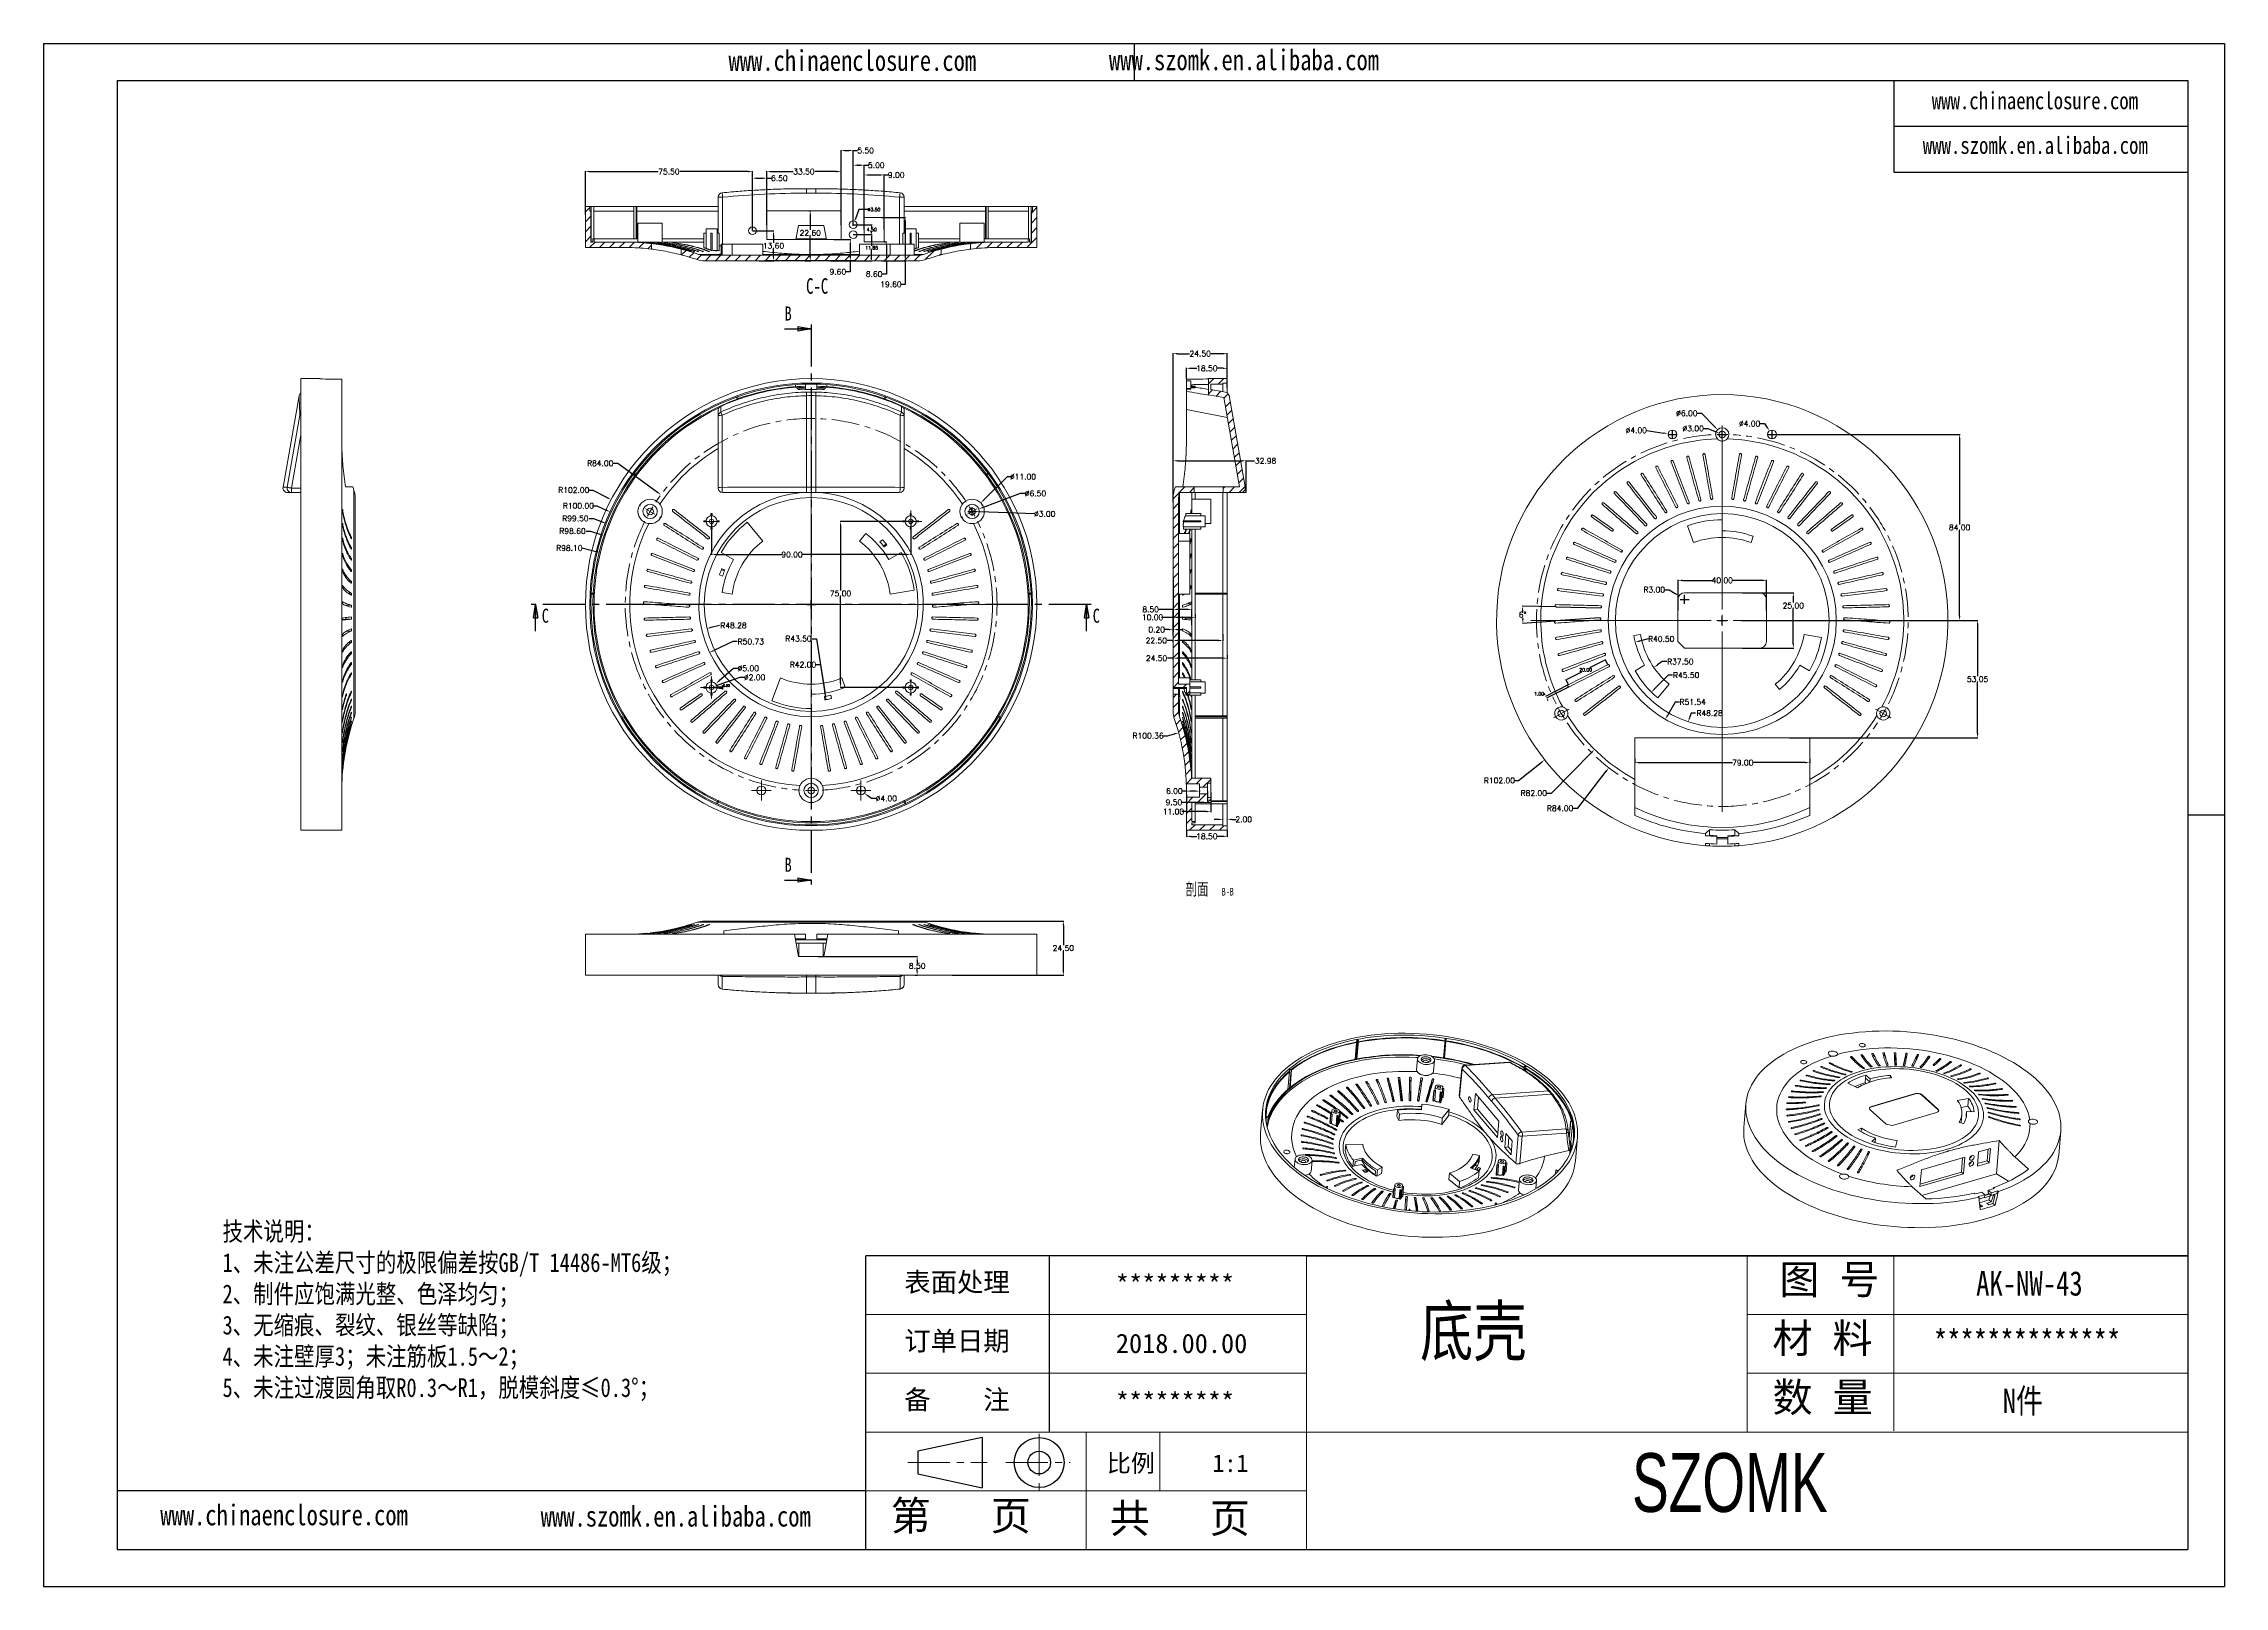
# Model space of a CAD drawing. Header units: inches. Extents: x -602 to 2189, y 557 to 1254.
# Drawn here: x -602 to 383, y 557 to 1254 of the extents above; entities that cross this region are included whole.
import ezdxf

# ---------------------------------------------------------------- set-up
doc = ezdxf.new("R2010")
doc.units = ezdxf.units.IN
doc.linetypes.add('CENTER2', pattern=[28.575, 19.05, -3.175, 3.175, -3.175])
doc.linetypes.add('CENTERX2', pattern=[20.32, 12.7, -2.54, 2.54, -2.54])
doc.layers.add('文字', color=81, linetype='Continuous')
for name, color, linetype, lineweight in [('粗实线', 7, 'Continuous', 30), ('细实线', 3, 'Continuous', 9), ('细点划线', 2, 'CENTER2', 9)]:
    doc.layers.add(name, color=color, linetype=linetype, lineweight=lineweight)
doc.styles.add('SLDTEXTSTYLE0', font='TXT', dxfattribs={"width": 0.75})
doc.styles.add('SLDTEXTSTYLE1', font='TXT', dxfattribs={"width": 0.75, "bigfont": 'bigfont'})
doc.styles.add('SLDTEXTSTYLE3', font='TXT', dxfattribs={"width": 0.7})
doc.styles.get("Standard").update_dxf_attribs({"font": 'txt', "bigfont": 'gbcbig.shx'})
doc.styles.add('宋体', font='', dxfattribs={"width": 0.8, "height": 3.5})
doc.styles.add('长仿宋', font='', dxfattribs={"width": 0.7, "height": 4})
doc.styles.get('宋体').set_extended_font_data('SimSun')
doc.styles.get('长仿宋').set_extended_font_data('SimSun')
doc.dimstyles.new('1.5', dxfattribs={"dimtxt": 1, "dimasz": 0.3, "dimexe": 0.18, "dimexo": 0.0625, "dimgap": 0.09, "dimtad": 0, "dimtih": 1, "dimtoh": 1, "dimzin": 0, "dimdsep": 46, "dimtxsty": 'Standard', "dimcen": 0, "dimadec": 0, "dimazin": 2, "dimtfac": 1, "dimtofl": 0, "dimtmove": 0, "dimatfit": 3, "dimfxl": 1, "dimtolj": 1, "dimtzin": 0, "dimarcsym": 0})
doc.dimstyles.new('2', dxfattribs={"dimtxt": 1.5, "dimasz": 0.6, "dimexe": 0.18, "dimexo": 0.0625, "dimgap": 0.09, "dimtad": 0, "dimtih": 1, "dimtoh": 1, "dimzin": 0, "dimdsep": 46, "dimtxsty": 'Standard', "dimcen": 0, "dimadec": 0, "dimazin": 2, "dimtfac": 1, "dimtofl": 0, "dimtmove": 0, "dimatfit": 3, "dimfxl": 1, "dimtolj": 1, "dimtzin": 0, "dimarcsym": 0})
doc.dimstyles.new('2.5', dxfattribs={"dimtxt": 2.5, "dimasz": 2, "dimexe": 0.18, "dimexo": 0.0625, "dimgap": 0.09, "dimtad": 0, "dimtih": 1, "dimtoh": 1, "dimzin": 0, "dimdsep": 46, "dimtxsty": 'Standard', "dimcen": 2, "dimadec": 0, "dimazin": 0, "dimtfac": 1, "dimtofl": 0, "dimtmove": 0, "dimatfit": 3, "dimfxl": 1, "dimtolj": 1, "dimtzin": 0, "dimarcsym": 0})

# ---------------------------------------------------------------- blocks, each defined once
blk = doc.blocks.new('SW_CENTERMARKSYMBOL_4')
at = {"color": 0, "linetype": 'Continuous', "lineweight": 0}
for p, q in [((-2.5, 0), (-5, 0)), ((0, 0), (-2.5, 0)), ((0, 2.5), (0, 5)), ((0, 0), (0, 2.5)), ((0, 0), (0, -2.5)), ((0, 0), (2.5, 0)), ((2.5, 0), (5, 0)), ((0, -2.5), (0, -5))]:
    blk.add_line(p, q, dxfattribs=at)
blk = doc.blocks.new('SW_CENTERMARKSYMBOL_5')
at = {"color": 0, "linetype": 'Continuous', "lineweight": 0}
for p, q in [((-2.5, 0), (-5, 0)), ((0, 0), (-2.5, 0)), ((0, 2.5), (0, 5)), ((0, 0), (0, 2.5)), ((0, 0), (0, -2.5)), ((0, 0), (2.5, 0)), ((2.5, 0), (5, 0)), ((0, -2.5), (0, -5))]:
    blk.add_line(p, q, dxfattribs=at)
blk = doc.blocks.new('SW_CENTERMARKSYMBOL_6')
at = {"color": 0, "linetype": 'Continuous', "lineweight": 0}
for p, q in [((72.75, -37), (72.75, 44.5)), ((-4.33, 2.5), (-4.98, 2.87)), ((0, 0), (-2.17, 1.25)), ((0, 0), (2.17, -1.25)), ((145.49, 0), (147.66, 1.25)), ((149.82, 2.5), (150.47, 2.87)), ((4.33, -2.5), (4.98, -2.88)), ((141.16, -2.5), (140.51, -2.88)), ((145.49, 0), (143.33, -1.25)), ((67.75, -42), (-13.75, -42)), ((72.75, -42), (70.25, -42)), ((72.75, -42), (72.75, -39.5)), ((72.75, -42), (72.75, -44.5)), ((72.75, -42), (75.25, -42)), ((72.75, -47), (72.75, -128.5)), ((77.75, -42), (159.25, -42)), ((72.75, -121), (72.75, -120.25)), ((72.75, -126), (72.75, -123.5)), ((72.75, -126), (72.75, -128.5)), ((72.75, -131), (72.75, -131.75))]:
    blk.add_line(p, q, dxfattribs=at)
at = {"color": 0, "linetype": 'CENTERX2', "lineweight": 0}
for start, end in [(33.41046, 146.58954), (153.41046, 266.58954), (273.41046, 26.58954)]:
    blk.add_arc((72.75, -42), 84, start, end, dxfattribs=at)
at = {"color": 0, "linetype": 'Continuous', "lineweight": 0}
for start, end in [(148.29477, 150), (30, 31.70523), (150, 151.70523), (28.29477, 30), (268.29477, 270), (270, 271.70523)]:
    blk.add_arc((72.75, -42), 84, start, end, dxfattribs=at)
blk = doc.blocks.new('SW_CENTERMARKSYMBOL_7')
at = {"color": 0, "linetype": 'Continuous', "lineweight": 0}
for p, q in [((-2.5, 0), (-4.5, 0)), ((0, 0), (-2.5, 0)), ((0, 2.5), (0, 4.5)), ((0, 0), (0, 2.5)), ((0, 0), (0, -2.5)), ((0, 0), (2.5, 0)), ((2.5, 0), (4.5, 0)), ((0, -2.5), (0, -4.5))]:
    blk.add_line(p, q, dxfattribs=at)
blk = doc.blocks.new('SW_CENTERMARKSYMBOL_8')
at = {"color": 0, "linetype": 'Continuous', "lineweight": 0}
for p, q in [((-2.5, 0), (-4.5, 0)), ((0, 0), (-2.5, 0)), ((0, 2.5), (0, 4.5)), ((0, 0), (0, 2.5)), ((0, 0), (0, -2.5)), ((0, 0), (2.5, 0)), ((2.5, 0), (4.5, 0)), ((0, -2.5), (0, -4.5))]:
    blk.add_line(p, q, dxfattribs=at)
blk = doc.blocks.new('SW_CENTERMARKSYMBOL_9')
at = {"color": 0, "linetype": 'Continuous', "lineweight": 0}
for p, q in [((-2.5, 0), (-3.5, 0)), ((0, 0), (-2.5, 0)), ((0, 2.5), (0, 3.5)), ((0, 0), (0, 2.5)), ((0, 0), (0, -2.5)), ((0, 0), (2.5, 0)), ((2.5, 0), (3.5, 0)), ((0, -2.5), (0, -3.5))]:
    blk.add_line(p, q, dxfattribs=at)
blk = doc.blocks.new('SW_CENTERMARKSYMBOL_10')
at = {"color": 0, "linetype": 'Continuous', "lineweight": 0}
for p, q in [((-2.5, 0), (-3.5, 0)), ((0, 0), (-2.5, 0)), ((0, 2.5), (0, 3.5)), ((0, 0), (0, 2.5)), ((0, 0), (0, -2.5)), ((0, 0), (2.5, 0)), ((2.5, 0), (3.5, 0)), ((0, -2.5), (0, -3.5))]:
    blk.add_line(p, q, dxfattribs=at)
blk = doc.blocks.new('_CLOSED')
at = {"color": 0, "linetype": 'ByBlock', "lineweight": -2}
for p, q in [((-1, 0.166667), (0, 0)), ((-1, 0.166667), (-1, -0.166667)), ((0, 0), (-1, -0.166667)), ((0, 0), (-1, 0))]:
    blk.add_line(p, q, dxfattribs=at)
blk = doc.blocks.new('SW_CENTERMARKSYMBOL_14')
at = {"color": 0, "linetype": 'Continuous', "lineweight": 0}
for p, q in [((72.75, 128.5), (72.75, 130)), ((72.75, 47), (72.75, 128.5)), ((72.75, 126), (72.75, 128.5)), ((72.75, 126), (72.75, 123.5)), ((72.75, 123.5), (72.75, 122)), ((67.75, 42), (-13.75, 42)), ((72.75, 42), (70.25, 42)), ((72.75, 42), (72.75, 44.5)), ((72.75, 42), (72.75, 39.5)), ((72.75, 42), (75.25, 42)), ((77.75, 42), (159.25, 42)), ((72.75, 37), (72.75, -44.5)), ((0, 0), (-2.17, -1.25)), ((0, 0), (2.17, 1.25)), ((2.17, 1.25), (3.46, 2)), ((143.33, 1.25), (142.03, 2)), ((145.49, 0), (143.33, 1.25)), ((145.49, 0), (147.66, -1.25)), ((-2.17, -1.25), (-3.46, -2)), ((147.66, -1.25), (148.96, -2))]:
    blk.add_line(p, q, dxfattribs=at)
at = {"color": 0, "linetype": 'CENTERX2', "lineweight": 0}
for start, end in [(93.41046, 206.58954), (333.41046, 86.58954), (213.41046, 326.58954)]:
    blk.add_arc((72.75, 42), 84, start, end, dxfattribs=at)
at = {"color": 0, "linetype": 'Continuous', "lineweight": 0}
for start, end in [(90, 91.70523), (88.29477, 90), (208.29477, 210), (328.29477, 330), (330, 331.70523), (210, 211.70523)]:
    blk.add_arc((72.75, 42), 84, start, end, dxfattribs=at)
blk = doc.blocks.new('SW_NOTE_3')
at = {"color": 0, "linetype": 'Continuous', "lineweight": 0, "attachment_point": 2}
for s, insert, char_height, style in [('剖面', (8.33, 8.19), 6.35, 'SLDTEXTSTYLE1'), ('B-B', (22.23, 5.8), 3.5, 'SLDTEXTSTYLE3')]:
    blk.add_mtext(s, dxfattribs=dict(at, insert=insert, char_height=char_height, style=style))
blk = doc.blocks.new('*D153')
at = {"color": 0, "lineweight": -2}
for p, q in [((128.91, 974.83), (126.73, 973.34)), ((130.91, 974.83), (128.91, 974.83))]:
    blk.add_line(p, q, dxfattribs=at)
at = {"color": 0}
blk.add_solid([(126.54, 973.61), (126.92, 973.06), (125.08, 972.21)], dxfattribs=at)
at = {"layer": 'Defpoints', "color": 0}
for p in [(156, 993.43), (125.08, 972.21)]:
    blk.add_point(p, dxfattribs=at)
at = {"color": 0, "insert": (137.04, 974.83), "char_height": 2.5, "attachment_point": 5}
blk.add_mtext('\\A1;R37.50', dxfattribs=at)
blk = doc.blocks.new('*D154')
at = {"color": 0, "lineweight": -2}
for p, q in [((141.94, 951.57), (141.26, 949.56)), ((143.94, 951.57), (141.94, 951.57))]:
    blk.add_line(p, q, dxfattribs=at)
at = {"color": 0}
blk.add_solid([(140.94, 949.66), (141.57, 949.45), (140.62, 947.66)], dxfattribs=at)
at = {"layer": 'Defpoints', "color": 0}
for p in [(156, 993.43), (140.62, 947.66)]:
    blk.add_point(p, dxfattribs=at)
at = {"color": 0, "insert": (150.28, 951.57), "char_height": 2.5, "attachment_point": 5}
blk.add_mtext('\\A1;R48.28', dxfattribs=at)
blk = doc.blocks.new('*D155')
at = {"color": 0, "lineweight": -2}
for p, q in [((134.75, 956.59), (131.24, 950.52)), ((136.75, 956.59), (134.75, 956.59))]:
    blk.add_line(p, q, dxfattribs=at)
at = {"color": 0}
blk.add_solid([(130.96, 950.68), (131.53, 950.35), (130.24, 948.78)], dxfattribs=at)
at = {"layer": 'Defpoints', "color": 0}
for p in [(156, 993.43), (130.24, 948.78)]:
    blk.add_point(p, dxfattribs=at)
at = {"color": 0, "insert": (142.67, 956.59), "char_height": 2.5, "attachment_point": 5}
blk.add_mtext('\\A1;R51.54', dxfattribs=at)
blk = doc.blocks.new('*D156')
at = {"color": 0, "lineweight": -2}
for p, q in [((156, 991.43), (156, 995.43)), ((154, 993.43), (158, 993.43)), ((78.77, 915.45), (96.89, 933.74)), ((76.77, 915.45), (78.77, 915.45))]:
    blk.add_line(p, q, dxfattribs=at)
at = {"color": 0}
blk.add_solid([(96.65, 933.98), (97.13, 933.51), (98.3, 935.17)], dxfattribs=at)
at = {"layer": 'Defpoints', "color": 0}
for p in [(156, 993.43), (98.3, 935.17)]:
    blk.add_point(p, dxfattribs=at)
at = {"color": 0, "insert": (70.85, 915.45), "char_height": 2.5, "attachment_point": 5}
blk.add_mtext('\\A1;R82.00', dxfattribs=at)
blk = doc.blocks.new('*D157')
at = {"color": 0, "lineweight": -2}
for p, q in [((156, 991.43), (156, 995.43)), ((154, 993.43), (158, 993.43)), ((90.67, 908.6), (103.52, 925.3)), ((88.67, 908.6), (90.67, 908.6))]:
    blk.add_line(p, q, dxfattribs=at)
at = {"color": 0}
blk.add_solid([(103.26, 925.5), (103.79, 925.09), (104.74, 926.88)], dxfattribs=at)
at = {"layer": 'Defpoints', "color": 0}
for p in [(156, 993.43), (104.74, 926.88)]:
    blk.add_point(p, dxfattribs=at)
at = {"color": 0, "insert": (82.74, 908.6), "char_height": 2.5, "attachment_point": 5}
blk.add_mtext('\\A1;R84.00', dxfattribs=at)
blk = doc.blocks.new('*D158')
at = {"color": 0, "lineweight": -2}
for p, q in [((156, 991.43), (156, 995.43)), ((154, 993.43), (158, 993.43)), ((63.88, 921.16), (74.17, 929.24)), ((61.88, 921.16), (63.88, 921.16))]:
    blk.add_line(p, q, dxfattribs=at)
at = {"color": 0}
blk.add_solid([(73.97, 929.5), (74.38, 928.97), (75.75, 930.47)], dxfattribs=at)
at = {"layer": 'Defpoints', "color": 0}
for p in [(156, 993.43), (75.75, 930.47)]:
    blk.add_point(p, dxfattribs=at)
at = {"color": 0, "insert": (55.34, 921.16), "char_height": 2.5, "attachment_point": 5}
blk.add_mtext('\\A1;R102.00', dxfattribs=at)
blk = doc.blocks.new('*D159')
at = {"color": 0, "lineweight": -2}
for p, q in [((178.56, 1077.43), (263.43, 1077.43)), ((263.25, 1075.43), (263.25, 1036.77)), ((263.25, 995.43), (263.25, 1034.09)), ((186.36, 993.43), (263.43, 993.43))]:
    blk.add_line(p, q, dxfattribs=at)
at = {"color": 0}
for points in [[(262.92, 1075.43), (263.58, 1075.43), (263.25, 1077.43)], [(262.92, 995.43), (263.58, 995.43), (263.25, 993.43)]]:
    blk.add_solid(points, dxfattribs=at)
at = {"layer": 'Defpoints', "color": 0}
for p in [(178.5, 1077.43), (186.3, 993.43), (263.25, 993.43)]:
    blk.add_point(p, dxfattribs=at)
at = {"color": 0, "insert": (263.25, 1035.43), "char_height": 2.5, "attachment_point": 5}
blk.add_mtext('\\A1;84.00', dxfattribs=at)
blk = doc.blocks.new('*D160')
at = {"color": 0, "lineweight": -2}
for p, q in [((173.05, 1082.34), (175.05, 1082.34)), ((175.05, 1082.34), (176.2, 1080.71)), ((176.5, 1077.43), (180.5, 1077.43)), ((178.5, 1075.43), (178.5, 1079.43))]:
    blk.add_line(p, q, dxfattribs=at)
at = {"color": 0}
blk.add_solid([(176.47, 1080.9), (175.92, 1080.51), (177.35, 1079.07)], dxfattribs=at)
at = {"layer": 'Defpoints', "color": 0}
for p in [(177.35, 1079.07), (179.65, 1075.8)]:
    blk.add_point(p, dxfattribs=at)
at = {"color": 0, "insert": (168.37, 1082.34), "char_height": 2.5, "attachment_point": 5}
blk.add_mtext('\\A1;∅4.00', dxfattribs=at)
blk = doc.blocks.new('*D161')
at = {"color": 0, "lineweight": -2}
for p, q in [((144.66, 1087), (146.66, 1087)), ((146.66, 1087), (152.5, 1081.01)), ((154, 1077.43), (158, 1077.43)), ((156, 1075.43), (156, 1079.43))]:
    blk.add_line(p, q, dxfattribs=at)
at = {"color": 0}
blk.add_solid([(152.74, 1081.24), (152.26, 1080.78), (153.9, 1079.58)], dxfattribs=at)
at = {"layer": 'Defpoints', "color": 0}
for p in [(153.9, 1079.58), (158.09, 1075.29)]:
    blk.add_point(p, dxfattribs=at)
at = {"color": 0, "insert": (139.99, 1087), "char_height": 2.5, "attachment_point": 5}
blk.add_mtext('\\A1;∅6.00', dxfattribs=at)
blk = doc.blocks.new('*D162')
at = {"color": 0, "lineweight": -2}
for p, q in [((147.52, 1080.13), (149.52, 1080.13)), ((149.52, 1080.13), (152.76, 1078.78)), ((154, 1077.43), (158, 1077.43)), ((156, 1075.43), (156, 1079.43))]:
    blk.add_line(p, q, dxfattribs=at)
at = {"color": 0}
blk.add_solid([(152.89, 1079.08), (152.64, 1078.47), (154.61, 1078.01)], dxfattribs=at)
at = {"layer": 'Defpoints', "color": 0}
for p in [(154.61, 1078.01), (157.38, 1076.86)]:
    blk.add_point(p, dxfattribs=at)
at = {"color": 0, "insert": (142.84, 1080.13), "char_height": 2.5, "attachment_point": 5}
blk.add_mtext('\\A1;∅3.00', dxfattribs=at)
blk = doc.blocks.new('*D163')
at = {"color": 0, "lineweight": -2}
for p, q in [((121.81, 1079.27), (129.54, 1078.06)), ((131.5, 1077.43), (135.5, 1077.43)), ((133.5, 1075.43), (133.5, 1079.43))]:
    blk.add_line(p, q, dxfattribs=at)
at = {"color": 0}
blk.add_solid([(129.6, 1078.38), (129.49, 1077.73), (131.52, 1077.74)], dxfattribs=at)
at = {"layer": 'Defpoints', "color": 0}
for p in [(131.52, 1077.74), (135.47, 1077.12)]:
    blk.add_point(p, dxfattribs=at)
at = {"color": 0, "insert": (117.14, 1079.27), "char_height": 2.5, "attachment_point": 5}
blk.add_mtext('\\A1;∅4.00', dxfattribs=at)
blk = doc.blocks.new('*D164')
at = {"color": 0, "lineweight": -2}
blk.add_line((122.5, 985.08), (118.64, 984.12), dxfattribs=at)
at = {"color": 0}
blk.add_solid([(118.56, 984.44), (118.72, 983.79), (116.7, 983.63)], dxfattribs=at)
at = {"layer": 'Defpoints', "color": 0}
for p in [(156, 993.43), (116.7, 983.63)]:
    blk.add_point(p, dxfattribs=at)
at = {"color": 0, "insert": (128.42, 985.08), "char_height": 2.5, "attachment_point": 5}
blk.add_mtext('\\A1;R40.50', dxfattribs=at)
blk = doc.blocks.new('*D165')
at = {"color": 0, "lineweight": -2}
for p, q in [((131.58, 968.73), (125.42, 962.49)), ((133.58, 968.73), (131.58, 968.73))]:
    blk.add_line(p, q, dxfattribs=at)
at = {"color": 0}
blk.add_solid([(125.18, 962.73), (125.66, 962.26), (124.01, 961.07)], dxfattribs=at)
at = {"layer": 'Defpoints', "color": 0}
for p in [(156, 993.43), (124.01, 961.07)]:
    blk.add_point(p, dxfattribs=at)
at = {"color": 0, "insert": (139.71, 968.73), "char_height": 2.5, "attachment_point": 5}
blk.add_mtext('\\A1;R45.50', dxfattribs=at)
blk = doc.blocks.new('*D166')
at = {"color": 0, "lineweight": -2}
for p, q in [((136, 997.98), (136, 1011.72)), ((138, 1011.54), (151.53, 1011.54)), ((174, 1011.54), (160.46, 1011.54)), ((176, 997.98), (176, 1011.72))]:
    blk.add_line(p, q, dxfattribs=at)
at = {"color": 0}
for points in [[(138, 1011.88), (138, 1011.21), (136, 1011.54)], [(174, 1011.88), (174, 1011.21), (176, 1011.54)]]:
    blk.add_solid(points, dxfattribs=at)
at = {"layer": 'Defpoints', "color": 0}
for p in [(176, 1011.54), (136, 997.91), (176, 997.91)]:
    blk.add_point(p, dxfattribs=at)
at = {"color": 0, "insert": (156, 1011.54), "char_height": 2.5, "attachment_point": 5}
blk.add_mtext('\\A1;40.00', dxfattribs=at)
blk = doc.blocks.new('*D167')
at = {"color": 0, "lineweight": -2}
for p, q in [((165.07, 1005.93), (188.28, 1005.93)), ((188.1, 1003.93), (188.1, 1001.48)), ((188.1, 982.93), (188.1, 998.8)), ((165.07, 980.93), (188.28, 980.93))]:
    blk.add_line(p, q, dxfattribs=at)
at = {"color": 0}
for points in [[(187.76, 1003.93), (188.43, 1003.93), (188.1, 1005.93)], [(187.76, 982.93), (188.43, 982.93), (188.1, 980.93)]]:
    blk.add_solid(points, dxfattribs=at)
at = {"layer": 'Defpoints', "color": 0}
for p in [(165, 1005.93), (165, 980.93), (188.1, 980.93)]:
    blk.add_point(p, dxfattribs=at)
at = {"color": 0, "insert": (188.1, 1000.14), "char_height": 2.5, "attachment_point": 5}
blk.add_mtext('\\A1;25.00', dxfattribs=at)
blk = doc.blocks.new('*D168')
at = {"color": 0, "lineweight": -2}
for p, q in [((129.95, 1007.33), (131.95, 1007.33)), ((131.95, 1007.33), (134.75, 1005.58)), ((137, 1002.93), (141, 1002.93)), ((139, 1000.93), (139, 1004.93))]:
    blk.add_line(p, q, dxfattribs=at)
at = {"color": 0}
blk.add_solid([(134.93, 1005.86), (134.58, 1005.29), (136.45, 1004.52)], dxfattribs=at)
at = {"layer": 'Defpoints', "color": 0}
for p in [(136.45, 1004.52), (139, 1002.93)]:
    blk.add_point(p, dxfattribs=at)
at = {"color": 0, "insert": (125.27, 1007.33), "char_height": 2.5, "attachment_point": 5}
blk.add_mtext('\\A1;R3.00', dxfattribs=at)
blk = doc.blocks.new('*D170')
at = {"color": 0, "lineweight": -2}
for p, q in [((164.62, 993.43), (271.55, 993.43)), ((271.37, 991.43), (271.37, 968.25)), ((271.37, 942.39), (271.37, 965.57)), ((186.39, 940.39), (271.55, 940.39))]:
    blk.add_line(p, q, dxfattribs=at)
at = {"color": 0}
for points in [[(271.04, 991.43), (271.71, 991.43), (271.37, 993.43)], [(271.04, 942.39), (271.71, 942.39), (271.37, 940.39)]]:
    blk.add_solid(points, dxfattribs=at)
at = {"layer": 'Defpoints', "color": 0}
for p in [(164.56, 993.43), (271.37, 993.43), (186.32, 940.39)]:
    blk.add_point(p, dxfattribs=at)
at = {"color": 0, "insert": (271.37, 966.91), "char_height": 2.5, "attachment_point": 5}
blk.add_mtext('\\A1;53.05', dxfattribs=at)
blk = doc.blocks.new('*D171')
at = {"color": 0, "lineweight": -2}
for p, q in [((116.5, 930.92), (116.5, 929.03)), ((118.5, 929.21), (160.59, 929.21)), ((193.5, 929.21), (169.94, 929.21)), ((195.5, 930.92), (195.5, 929.03))]:
    blk.add_line(p, q, dxfattribs=at)
at = {"color": 0}
for points in [[(118.5, 929.55), (118.5, 928.88), (116.5, 929.21)], [(193.5, 929.55), (193.5, 928.88), (195.5, 929.21)]]:
    blk.add_solid(points, dxfattribs=at)
at = {"layer": 'Defpoints', "color": 0}
for p in [(116.5, 930.98), (116.5, 929.21), (195.5, 930.98)]:
    blk.add_point(p, dxfattribs=at)
at = {"color": 0, "insert": (165.26, 929.21), "char_height": 2.5, "attachment_point": 5}
blk.add_mtext('\\A1;79.00', dxfattribs=at)
blk = doc.blocks.new('*D173')
at = {"color": 0, "lineweight": -2}
for p, q in [((75.68, 960.3), (75.08, 960.3)), ((75.95, 959.77), (75.68, 960.3)), ((86.42, 964.38), (76.06, 959.15)), ((86.87, 963.49), (76.51, 958.26)), ((76.94, 957.8), (77.21, 957.27))]:
    blk.add_line(p, q, dxfattribs=at)
at = {"color": 0}
for points in [[(76.04, 959.81), (75.86, 959.72), (76.22, 959.23)], [(77.03, 957.85), (76.85, 957.76), (76.67, 958.34)]]:
    blk.add_solid(points, dxfattribs=at)
at = {"layer": 'Defpoints', "color": 0}
for p in [(76.22, 959.23), (86.48, 964.41), (86.93, 963.51)]:
    blk.add_point(p, dxfattribs=at)
at = {"color": 0, "insert": (73.24, 960.3), "char_height": 1.5, "attachment_point": 5}
blk.add_mtext('\\A1;1.00', dxfattribs=at)
blk = doc.blocks.new('*D175')
at = {"color": 0, "lineweight": -2}
for p, q in [((80.91, 999.57), (65.58, 999.92)), ((80.6, 993.18), (65.78, 992.07))]:
    blk.add_line(p, q, dxfattribs=at)
for start, end in [(180.1003, 180.51552), (182.43727, 182.85208)]:
    blk.add_arc((145.67, 998.06), 79.93, start, end, dxfattribs=at)
at = {"color": 0}
for points in [[(65.41, 997.92), (66.07, 997.92), (65.76, 999.92)], [(66.17, 994.1), (65.51, 994.06), (65.96, 992.09)]]:
    blk.add_solid(points, dxfattribs=at)
at = {"layer": 'Defpoints', "color": 0}
for p in [(65.74, 997.31), (80.98, 999.57), (100.97, 999.1), (80.66, 993.19), (100.61, 994.68)]:
    blk.add_point(p, dxfattribs=at)
at = {"color": 0, "insert": (65.77, 996), "char_height": 2.5, "attachment_point": 5}
blk.add_mtext('\\A1;6°', dxfattribs=at)
blk = doc.blocks.new('*D176')
at = {"color": 0, "lineweight": -2}
for p, q in [((104.31, 973.47), (103.14, 975.79)), ((86.45, 964.46), (85.28, 966.78)), ((85.9, 966.89), (92.62, 970.28)), ((102.68, 975.36), (95.96, 971.96))]:
    blk.add_line(p, q, dxfattribs=at)
at = {"color": 0}
for points in [[(102.64, 975.45), (102.73, 975.27), (103.22, 975.63)], [(85.85, 966.98), (85.94, 966.8), (85.36, 966.62)]]:
    blk.add_solid(points, dxfattribs=at)
at = {"layer": 'Defpoints', "color": 0}
for p in [(85.36, 966.62), (104.34, 973.41), (86.48, 964.41)]:
    blk.add_point(p, dxfattribs=at)
at = {"color": 0, "insert": (94.29, 971.12), "char_height": 1.5, "attachment_point": 5}
blk.add_mtext('\\A1;20.00', dxfattribs=at)
blk = doc.blocks.new('*D178')
at = {"color": 0, "lineweight": -2}
for p, q in [((-209.09, 1038.16), (-242.59, 1038.16)), ((-242.41, 1036.16), (-242.41, 1006.96)), ((-242.41, 965.16), (-242.41, 1004.28)), ((-210.3, 963.16), (-242.59, 963.16))]:
    blk.add_line(p, q, dxfattribs=at)
at = {"color": 0}
for points in [[(-242.74, 1036.16), (-242.07, 1036.16), (-242.41, 1038.16)], [(-242.74, 965.16), (-242.07, 965.16), (-242.41, 963.16)]]:
    blk.add_solid(points, dxfattribs=at)
at = {"layer": 'Defpoints', "color": 0}
for p in [(-242.41, 1038.16), (-209.02, 1038.16), (-210.24, 963.16)]:
    blk.add_point(p, dxfattribs=at)
at = {"color": 0, "insert": (-242.41, 1005.62), "char_height": 2.5, "attachment_point": 5}
blk.add_mtext('\\A1;75.00', dxfattribs=at)
blk = doc.blocks.new('*D179')
at = {"color": 0, "lineweight": -2}
for p, q in [((-300.69, 1038.09), (-300.69, 1023.03)), ((-210.69, 1038.09), (-210.69, 1023.03)), ((-298.69, 1023.21), (-268.79, 1023.21)), ((-212.69, 1023.21), (-259.86, 1023.21))]:
    blk.add_line(p, q, dxfattribs=at)
at = {"color": 0}
for points in [[(-298.69, 1023.54), (-298.69, 1022.88), (-300.69, 1023.21)], [(-212.69, 1023.54), (-212.69, 1022.88), (-210.69, 1023.21)]]:
    blk.add_solid(points, dxfattribs=at)
at = {"layer": 'Defpoints', "color": 0}
for p in [(-300.69, 1038.16), (-210.69, 1038.16), (-210.69, 1023.21)]:
    blk.add_point(p, dxfattribs=at)
at = {"color": 0, "insert": (-264.33, 1023.21), "char_height": 2.5, "attachment_point": 5}
blk.add_mtext('\\A1;90.00', dxfattribs=at)
blk = doc.blocks.new('*D180')
at = {"color": 0, "lineweight": -2}
for p, q in [((-345.06, 1064.42), (-343.06, 1064.42)), ((-343.06, 1064.42), (-325.16, 1051.35)), ((-257.69, 1000.66), (-253.69, 1000.66)), ((-255.69, 998.66), (-255.69, 1002.66))]:
    blk.add_line(p, q, dxfattribs=at)
at = {"color": 0}
blk.add_solid([(-324.96, 1051.62), (-325.35, 1051.09), (-323.54, 1050.18)], dxfattribs=at)
at = {"layer": 'Defpoints', "color": 0}
for p in [(-323.54, 1050.18), (-255.69, 1000.66)]:
    blk.add_point(p, dxfattribs=at)
at = {"color": 0, "insert": (-350.98, 1064.42), "char_height": 2.5, "attachment_point": 5}
blk.add_mtext('\\A1;R84.00', dxfattribs=at)
blk = doc.blocks.new('*D181')
at = {"color": 0, "lineweight": -2}
for p, q in [((-356.38, 1052.32), (-354.38, 1052.32)), ((-354.38, 1052.32), (-347.83, 1048.89)), ((-257.69, 1000.66), (-253.69, 1000.66)), ((-255.69, 998.66), (-255.69, 1002.66))]:
    blk.add_line(p, q, dxfattribs=at)
at = {"color": 0}
blk.add_solid([(-347.67, 1049.18), (-347.98, 1048.59), (-346.06, 1047.96)], dxfattribs=at)
at = {"layer": 'Defpoints', "color": 0}
for p in [(-346.06, 1047.96), (-255.69, 1000.66)]:
    blk.add_point(p, dxfattribs=at)
at = {"color": 0, "insert": (-362.93, 1052.32), "char_height": 2.5, "attachment_point": 5}
blk.add_mtext('\\A1;R102.00', dxfattribs=at)
blk = doc.blocks.new('*D182')
at = {"color": 0, "lineweight": -2}
for p, q in [((-354.5, 1045.21), (-352.5, 1045.21)), ((-352.5, 1045.21), (-348.35, 1043.3)), ((-257.69, 1000.66), (-253.69, 1000.66)), ((-255.69, 998.66), (-255.69, 1002.66))]:
    blk.add_line(p, q, dxfattribs=at)
at = {"color": 0}
blk.add_solid([(-348.21, 1043.6), (-348.49, 1043), (-346.53, 1042.46)], dxfattribs=at)
at = {"layer": 'Defpoints', "color": 0}
for p in [(-346.53, 1042.46), (-255.69, 1000.66)]:
    blk.add_point(p, dxfattribs=at)
at = {"color": 0, "insert": (-360.84, 1045.21), "char_height": 2.5, "attachment_point": 5}
blk.add_mtext('\\A1;R100.00', dxfattribs=at)
blk = doc.blocks.new('*D183')
at = {"color": 0, "lineweight": -2}
for p, q in [((-356.06, 1039.48), (-354.06, 1039.48)), ((-354.06, 1039.48), (-350.1, 1037.92)), ((-257.69, 1000.66), (-253.69, 1000.66)), ((-255.69, 998.66), (-255.69, 1002.66))]:
    blk.add_line(p, q, dxfattribs=at)
at = {"color": 0}
blk.add_solid([(-349.98, 1038.23), (-350.22, 1037.61), (-348.24, 1037.19)], dxfattribs=at)
at = {"layer": 'Defpoints', "color": 0}
for p in [(-348.24, 1037.19), (-255.69, 1000.66)]:
    blk.add_point(p, dxfattribs=at)
at = {"color": 0, "insert": (-362.19, 1039.48), "char_height": 2.5, "attachment_point": 5}
blk.add_mtext('\\A1;R99.50', dxfattribs=at)
blk = doc.blocks.new('*D184')
at = {"color": 0, "lineweight": -2}
for p, q in [((-357.37, 1033.79), (-355.37, 1033.79)), ((-355.37, 1033.79), (-351.15, 1032.39)), ((-257.69, 1000.66), (-253.69, 1000.66)), ((-255.69, 998.66), (-255.69, 1002.66))]:
    blk.add_line(p, q, dxfattribs=at)
at = {"color": 0}
blk.add_solid([(-351.05, 1032.71), (-351.26, 1032.07), (-349.25, 1031.76)], dxfattribs=at)
at = {"layer": 'Defpoints', "color": 0}
for p in [(-349.25, 1031.76), (-255.69, 1000.66)]:
    blk.add_point(p, dxfattribs=at)
at = {"color": 0, "insert": (-363.5, 1033.79), "char_height": 2.5, "attachment_point": 5}
blk.add_mtext('\\A1;R98.60', dxfattribs=at)
blk = doc.blocks.new('*D185')
at = {"color": 0, "lineweight": -2}
for p, q in [((-359.23, 1026.15), (-352.88, 1024.59)), ((-257.69, 1000.66), (-253.69, 1000.66)), ((-255.69, 998.66), (-255.69, 1002.66))]:
    blk.add_line(p, q, dxfattribs=at)
at = {"color": 0}
blk.add_solid([(-352.8, 1024.91), (-352.96, 1024.27), (-350.94, 1024.11)], dxfattribs=at)
at = {"layer": 'Defpoints', "color": 0}
for p in [(-350.94, 1024.11), (-255.69, 1000.66)]:
    blk.add_point(p, dxfattribs=at)
at = {"color": 0, "insert": (-364.94, 1026.15), "char_height": 2.5, "attachment_point": 5}
blk.add_mtext('\\A1;R98.10', dxfattribs=at)
blk = doc.blocks.new('*D186')
at = {"color": 0, "lineweight": -2}
for p, q in [((-167.05, 1058.33), (-177.6, 1047.92)), ((-165.05, 1058.33), (-167.05, 1058.33)), ((-182.94, 1040.66), (-182.94, 1044.66)), ((-184.94, 1042.66), (-180.94, 1042.66))]:
    blk.add_line(p, q, dxfattribs=at)
at = {"color": 0}
blk.add_solid([(-177.84, 1048.16), (-177.37, 1047.68), (-179.03, 1046.52)], dxfattribs=at)
at = {"layer": 'Defpoints', "color": 0}
for p in [(-179.03, 1046.52), (-186.86, 1038.79)]:
    blk.add_point(p, dxfattribs=at)
at = {"color": 0, "insert": (-159.96, 1058.33), "char_height": 2.5, "attachment_point": 5}
blk.add_mtext('\\A1;∅11.00', dxfattribs=at)
blk = doc.blocks.new('*D187')
at = {"color": 0, "lineweight": -2}
for p, q in [((-182.94, 1040.66), (-182.94, 1044.66)), ((-161.2, 1050.78), (-178.03, 1044.49)), ((-159.2, 1050.78), (-161.2, 1050.78)), ((-184.94, 1042.66), (-180.94, 1042.66))]:
    blk.add_line(p, q, dxfattribs=at)
at = {"color": 0}
blk.add_solid([(-178.14, 1044.81), (-177.91, 1044.18), (-179.9, 1043.79)], dxfattribs=at)
at = {"layer": 'Defpoints', "color": 0}
for p in [(-185.99, 1041.52), (-179.9, 1043.79)]:
    blk.add_point(p, dxfattribs=at)
at = {"color": 0, "insert": (-154.32, 1050.78), "char_height": 2.5, "attachment_point": 5}
blk.add_mtext('\\A1;∅6.50', dxfattribs=at)
blk = doc.blocks.new('*D188')
at = {"color": 0, "lineweight": -2}
for p, q in [((-182.94, 1040.66), (-182.94, 1044.66)), ((-184.94, 1042.66), (-180.94, 1042.66)), ((-154.81, 1041.55), (-179.45, 1042.52))]:
    blk.add_line(p, q, dxfattribs=at)
at = {"color": 0}
blk.add_solid([(-179.43, 1042.85), (-179.46, 1042.19), (-181.44, 1042.6)], dxfattribs=at)
at = {"layer": 'Defpoints', "color": 0}
for p in [(-184.44, 1042.71), (-181.44, 1042.6)]:
    blk.add_point(p, dxfattribs=at)
at = {"color": 0, "insert": (-150.14, 1041.55), "char_height": 2.5, "attachment_point": 5}
blk.add_mtext('\\A1;∅3.00', dxfattribs=at)
blk = doc.blocks.new('*D189')
at = {"color": 0, "lineweight": -2}
for p, q in [((-253.43, 973.47), (-251.43, 973.47)), ((-251.43, 973.47), (-249.5, 961.14))]:
    blk.add_line(p, q, dxfattribs=at)
at = {"color": 0}
blk.add_solid([(-249.17, 961.19), (-249.83, 961.09), (-249.2, 959.16)], dxfattribs=at)
at = {"layer": 'Defpoints', "color": 0}
for p in [(-255.69, 1000.66), (-249.2, 959.16)]:
    blk.add_point(p, dxfattribs=at)
at = {"color": 0, "insert": (-259.36, 973.47), "char_height": 2.5, "attachment_point": 5}
blk.add_mtext('\\A1;R42.00', dxfattribs=at)
blk = doc.blocks.new('*D190')
at = {"color": 0, "lineweight": -2}
for p, q in [((-255.27, 985.19), (-253.27, 985.19)), ((-253.27, 985.19), (-249.29, 959.65))]:
    blk.add_line(p, q, dxfattribs=at)
at = {"color": 0}
blk.add_solid([(-248.96, 959.7), (-249.62, 959.6), (-248.98, 957.68)], dxfattribs=at)
at = {"layer": 'Defpoints', "color": 0}
for p in [(-255.69, 1000.66), (-248.98, 957.68)]:
    blk.add_point(p, dxfattribs=at)
at = {"color": 0, "insert": (-261.41, 985.19), "char_height": 2.5, "attachment_point": 5}
blk.add_mtext('\\A1;R43.50', dxfattribs=at)
blk = doc.blocks.new('*D191')
at = {"color": 0, "lineweight": -2}
for p, q in [((-235.19, 916.66), (-231.19, 916.66)), ((-233.19, 914.66), (-233.19, 918.66)), ((-228.4, 913.04), (-230, 914.25)), ((-226.4, 913.04), (-228.4, 913.04))]:
    blk.add_line(p, q, dxfattribs=at)
at = {"color": 0}
blk.add_solid([(-229.8, 914.51), (-230.2, 913.98), (-231.59, 915.45)], dxfattribs=at)
at = {"layer": 'Defpoints', "color": 0}
for p in [(-234.79, 917.86), (-231.59, 915.45)]:
    blk.add_point(p, dxfattribs=at)
at = {"color": 0, "insert": (-221.73, 913.04), "char_height": 2.5, "attachment_point": 5}
blk.add_mtext('\\A1;∅4.00', dxfattribs=at)
blk = doc.blocks.new('*D192')
at = {"color": 0, "lineweight": -2}
for p, q in [((-290.76, 971.8), (-297.3, 966.11)), ((-288.76, 971.8), (-290.76, 971.8)), ((-302.69, 963.16), (-298.69, 963.16)), ((-300.69, 961.16), (-300.69, 965.16))]:
    blk.add_line(p, q, dxfattribs=at)
at = {"color": 0}
blk.add_solid([(-297.51, 966.36), (-297.08, 965.86), (-298.8, 964.8)], dxfattribs=at)
at = {"layer": 'Defpoints', "color": 0}
for p in [(-302.58, 961.51), (-298.8, 964.8)]:
    blk.add_point(p, dxfattribs=at)
at = {"color": 0, "insert": (-284.09, 971.8), "char_height": 2.5, "attachment_point": 5}
blk.add_mtext('\\A1;∅5.00', dxfattribs=at)
blk = doc.blocks.new('*D193')
at = {"color": 0, "lineweight": -2}
for p, q in [((-287.89, 967.72), (-297.86, 964.16)), ((-285.89, 967.72), (-287.89, 967.72)), ((-302.69, 963.16), (-298.69, 963.16)), ((-300.69, 961.16), (-300.69, 965.16))]:
    blk.add_line(p, q, dxfattribs=at)
at = {"color": 0}
blk.add_solid([(-297.98, 964.48), (-297.75, 963.85), (-299.75, 963.49)], dxfattribs=at)
at = {"layer": 'Defpoints', "color": 0}
for p in [(-301.63, 962.82), (-299.75, 963.49)]:
    blk.add_point(p, dxfattribs=at)
at = {"color": 0, "insert": (-281.22, 967.72), "char_height": 2.5, "attachment_point": 5}
blk.add_mtext('\\A1;∅2.00', dxfattribs=at)
blk = doc.blocks.new('*D194')
at = {"color": 0, "lineweight": -2}
for p, q in [((-297.13, 963.41), (-295.5, 963.41)), ((-297.13, 962.91), (-295.5, 962.91)), ((-295.68, 963.71), (-295.68, 964.01)), ((-295.68, 964.01), (-295.38, 964.01)), ((-295.68, 962.61), (-295.68, 962.31))]:
    blk.add_line(p, q, dxfattribs=at)
at = {"color": 0}
for points in [[(-295.73, 963.71), (-295.63, 963.71), (-295.68, 963.41)], [(-295.73, 962.61), (-295.63, 962.61), (-295.68, 962.91)]]:
    blk.add_solid(points, dxfattribs=at)
at = {"layer": 'Defpoints', "color": 0}
for p in [(-297.19, 963.41), (-297.19, 962.91), (-295.68, 962.91)]:
    blk.add_point(p, dxfattribs=at)
at = {"color": 0, "insert": (-293.95, 964.01), "char_height": 1, "attachment_point": 5}
blk.add_mtext('\\A1;0.50', dxfattribs=at)
blk = doc.blocks.new('*D195')
at = {"color": 0, "lineweight": -2}
for p, q in [((-94.14, 989.29), (-96.14, 989.29)), ((-92.14, 989.06), (-92.14, 989.47)), ((-91.94, 989.06), (-91.94, 989.47)), ((-89.94, 989.29), (-87.94, 989.29))]:
    blk.add_line(p, q, dxfattribs=at)
at = {"color": 0}
for points in [[(-94.14, 989.63), (-94.14, 988.96), (-92.14, 989.29)], [(-89.94, 989.63), (-89.94, 988.96), (-91.94, 989.29)]]:
    blk.add_solid(points, dxfattribs=at)
at = {"layer": 'Defpoints', "color": 0}
for p in [(-92.14, 989.29), (-92.14, 989), (-91.94, 989)]:
    blk.add_point(p, dxfattribs=at)
at = {"color": 0, "insert": (-99.56, 989.29), "char_height": 2.5, "attachment_point": 5}
blk.add_mtext('\\A1;0.20', dxfattribs=at)
blk = doc.blocks.new('*D196')
at = {"color": 0, "lineweight": -2}
for p, q in [((-92.14, 998.41), (-98.67, 998.41)), ((-92.14, 986.56), (-92.14, 998.59)), ((-85.64, 998.41), (-90.14, 998.41)), ((-83.64, 991.28), (-83.64, 998.59))]:
    blk.add_line(p, q, dxfattribs=at)
at = {"color": 0}
for points in [[(-90.14, 998.75), (-90.14, 998.08), (-92.14, 998.41)], [(-85.64, 998.75), (-85.64, 998.08), (-83.64, 998.41)]]:
    blk.add_solid(points, dxfattribs=at)
at = {"layer": 'Defpoints', "color": 0}
for p in [(-83.64, 998.41), (-92.14, 986.5), (-83.64, 991.22)]:
    blk.add_point(p, dxfattribs=at)
at = {"color": 0, "insert": (-102.3, 998.41), "char_height": 2.5, "attachment_point": 5}
blk.add_mtext('\\A1;8.50', dxfattribs=at)
blk = doc.blocks.new('*D197')
at = {"color": 0, "lineweight": -2}
for p, q in [((-92.14, 995.77), (-92.14, 994.64)), ((-82.14, 996.1), (-82.14, 994.64)), ((-92.14, 994.82), (-97.35, 994.82)), ((-84.14, 994.82), (-90.14, 994.82))]:
    blk.add_line(p, q, dxfattribs=at)
at = {"color": 0}
for points in [[(-90.14, 995.15), (-90.14, 994.48), (-92.14, 994.82)], [(-84.14, 995.15), (-84.14, 994.48), (-82.14, 994.82)]]:
    blk.add_solid(points, dxfattribs=at)
at = {"layer": 'Defpoints', "color": 0}
for p in [(-92.14, 995.83), (-82.14, 996.17), (-92.14, 994.82)]:
    blk.add_point(p, dxfattribs=at)
at = {"color": 0, "insert": (-101.4, 994.82), "char_height": 2.5, "attachment_point": 5}
blk.add_mtext('\\A1;10.00', dxfattribs=at)
blk = doc.blocks.new('*D198')
at = {"color": 0, "lineweight": -2}
for p, q in [((-69.64, 987.22), (-69.64, 984.19)), ((-92.14, 984.37), (-94.83, 984.37)), ((-92.14, 983.62), (-92.14, 984.55)), ((-71.64, 984.37), (-90.14, 984.37))]:
    blk.add_line(p, q, dxfattribs=at)
at = {"color": 0}
for points in [[(-90.14, 984.71), (-90.14, 984.04), (-92.14, 984.37)], [(-71.64, 984.71), (-71.64, 984.04), (-69.64, 984.37)]]:
    blk.add_solid(points, dxfattribs=at)
at = {"layer": 'Defpoints', "color": 0}
for p in [(-69.64, 987.28), (-92.14, 984.37), (-92.14, 983.56)]:
    blk.add_point(p, dxfattribs=at)
at = {"color": 0, "insert": (-99.71, 984.37), "char_height": 2.5, "attachment_point": 5}
blk.add_mtext('\\A1;22.50', dxfattribs=at)
blk = doc.blocks.new('*D199')
at = {"color": 0, "lineweight": -2}
for p, q in [((-92.14, 976.38), (-94.71, 976.38)), ((-92.14, 975.72), (-92.14, 976.56)), ((-69.64, 976.38), (-90.14, 976.38)), ((-67.64, 977.78), (-67.64, 976.2))]:
    blk.add_line(p, q, dxfattribs=at)
at = {"color": 0}
for points in [[(-90.14, 976.72), (-90.14, 976.05), (-92.14, 976.38)], [(-69.64, 976.72), (-69.64, 976.05), (-67.64, 976.38)]]:
    blk.add_solid(points, dxfattribs=at)
at = {"layer": 'Defpoints', "color": 0}
for p in [(-92.14, 976.38), (-92.14, 975.66), (-67.64, 977.84)]:
    blk.add_point(p, dxfattribs=at)
at = {"color": 0, "insert": (-99.59, 976.38), "char_height": 2.5, "attachment_point": 5}
blk.add_mtext('\\A1;24.50', dxfattribs=at)
blk = doc.blocks.new('*D200')
at = {"color": 0, "lineweight": -2}
for p, q in [((-86.14, 898.59), (-86.14, 895.75)), ((-67.64, 898.59), (-67.64, 895.75)), ((-84.14, 895.93), (-81.35, 895.93)), ((-69.64, 895.93), (-72.42, 895.93))]:
    blk.add_line(p, q, dxfattribs=at)
at = {"color": 0}
for points in [[(-84.14, 896.26), (-84.14, 895.6), (-86.14, 895.93)], [(-69.64, 896.26), (-69.64, 895.6), (-67.64, 895.93)]]:
    blk.add_solid(points, dxfattribs=at)
at = {"layer": 'Defpoints', "color": 0}
for p in [(-86.14, 898.66), (-67.64, 898.66), (-67.64, 895.93)]:
    blk.add_point(p, dxfattribs=at)
at = {"color": 0, "insert": (-76.89, 895.93), "char_height": 2.5, "attachment_point": 5}
blk.add_mtext('\\A1;18.50', dxfattribs=at)
blk = doc.blocks.new('*D201')
at = {"color": 0, "lineweight": -2}
for p, q in [((-71.64, 903.58), (-73.64, 903.58)), ((-69.64, 903.61), (-69.64, 903.76)), ((-67.64, 903.61), (-67.64, 903.76)), ((-65.64, 903.58), (-63.64, 903.58))]:
    blk.add_line(p, q, dxfattribs=at)
at = {"color": 0}
for points in [[(-71.64, 903.91), (-71.64, 903.25), (-69.64, 903.58)], [(-65.64, 903.91), (-65.64, 903.25), (-67.64, 903.58)]]:
    blk.add_solid(points, dxfattribs=at)
at = {"layer": 'Defpoints', "color": 0}
for p in [(-69.64, 903.54), (-67.64, 903.58), (-67.64, 903.54)]:
    blk.add_point(p, dxfattribs=at)
at = {"color": 0, "insert": (-60.22, 903.58), "char_height": 2.5, "attachment_point": 5}
blk.add_mtext('\\A1;2.00', dxfattribs=at)
blk = doc.blocks.new('*D202')
at = {"color": 0, "lineweight": -2}
for p, q in [((-86.14, 916.59), (-86.14, 916.16)), ((-80.14, 916.59), (-80.14, 916.16)), ((-86.14, 916.34), (-88.14, 916.34)), ((-82.14, 916.34), (-84.14, 916.34))]:
    blk.add_line(p, q, dxfattribs=at)
at = {"color": 0}
for points in [[(-84.14, 916.67), (-84.14, 916.01), (-86.14, 916.34)], [(-82.14, 916.67), (-82.14, 916.01), (-80.14, 916.34)]]:
    blk.add_solid(points, dxfattribs=at)
at = {"layer": 'Defpoints', "color": 0}
for p in [(-86.14, 916.66), (-80.14, 916.66), (-86.14, 916.34)]:
    blk.add_point(p, dxfattribs=at)
at = {"color": 0, "insert": (-91.56, 916.34), "char_height": 2.5, "attachment_point": 5}
blk.add_mtext('\\A1;6.00', dxfattribs=at)
blk = doc.blocks.new('*D203')
at = {"color": 0, "lineweight": -2}
for p, q in [((-86.14, 911.26), (-88.14, 911.26)), ((-86.14, 914.75), (-86.14, 911.08)), ((-78.64, 911.26), (-84.14, 911.26)), ((-76.64, 916.28), (-76.64, 911.08))]:
    blk.add_line(p, q, dxfattribs=at)
at = {"color": 0}
for points in [[(-84.14, 911.59), (-84.14, 910.92), (-86.14, 911.26)], [(-78.64, 911.59), (-78.64, 910.92), (-76.64, 911.26)]]:
    blk.add_solid(points, dxfattribs=at)
at = {"layer": 'Defpoints', "color": 0}
for p in [(-86.14, 914.81), (-86.14, 911.26), (-76.64, 916.34)]:
    blk.add_point(p, dxfattribs=at)
at = {"color": 0, "insert": (-91.77, 911.26), "char_height": 2.5, "attachment_point": 5}
blk.add_mtext('\\A1;9.50', dxfattribs=at)
blk = doc.blocks.new('*D204')
at = {"color": 0, "lineweight": -2}
for p, q in [((-86.14, 907.1), (-88.14, 907.1)), ((-86.14, 914.69), (-86.14, 906.92)), ((-77.14, 907.1), (-84.14, 907.1)), ((-75.14, 915.71), (-75.14, 906.92))]:
    blk.add_line(p, q, dxfattribs=at)
at = {"color": 0}
for points in [[(-84.14, 907.44), (-84.14, 906.77), (-86.14, 907.1)], [(-77.14, 907.44), (-77.14, 906.77), (-75.14, 907.1)]]:
    blk.add_solid(points, dxfattribs=at)
at = {"layer": 'Defpoints', "color": 0}
for p in [(-86.14, 914.75), (-86.14, 907.1), (-75.14, 915.77)]:
    blk.add_point(p, dxfattribs=at)
at = {"color": 0, "insert": (-91.98, 907.1), "char_height": 2.5, "attachment_point": 5}
blk.add_mtext('\\A1;11.00', dxfattribs=at)
blk = doc.blocks.new('*D205')
at = {"color": 0, "lineweight": -2}
for p, q in [((-96.69, 941.35), (-94.69, 941.35)), ((-94.69, 941.35), (-91.56, 942.2))]:
    blk.add_line(p, q, dxfattribs=at)
at = {"color": 0}
blk.add_solid([(-91.65, 942.53), (-91.47, 941.88), (-89.63, 942.73)], dxfattribs=at)
at = {"layer": 'Defpoints', "color": 0}
for p in [(-89.63, 942.73), (-186.47, 916.41)]:
    blk.add_point(p, dxfattribs=at)
at = {"color": 0, "insert": (-103.44, 941.35), "char_height": 2.5, "attachment_point": 5}
blk.add_mtext('\\A1;R100.36', dxfattribs=at)
blk = doc.blocks.new('*D206')
at = {"color": 0, "lineweight": -2}
for p, q in [((-92.14, 1046.81), (-92.14, 1065.7)), ((-90.14, 1065.52), (-61.16, 1065.52)), ((-59.16, 1051.26), (-59.16, 1065.7)), ((-59.16, 1065.52), (-55.43, 1065.52))]:
    blk.add_line(p, q, dxfattribs=at)
at = {"color": 0}
for points in [[(-90.14, 1065.86), (-90.14, 1065.19), (-92.14, 1065.52)], [(-61.16, 1065.86), (-61.16, 1065.19), (-59.16, 1065.52)]]:
    blk.add_solid(points, dxfattribs=at)
at = {"layer": 'Defpoints', "color": 0}
for p in [(-92.14, 1065.52), (-92.14, 1046.75), (-59.16, 1051.2)]:
    blk.add_point(p, dxfattribs=at)
at = {"color": 0, "insert": (-50.34, 1065.52), "char_height": 2.5, "attachment_point": 5}
blk.add_mtext('\\A1;32.98', dxfattribs=at)
blk = doc.blocks.new('*D207')
at = {"color": 0, "lineweight": -2}
for p, q in [((-86.14, 1102.72), (-86.14, 1107.48)), ((-84.14, 1107.3), (-81.35, 1107.3)), ((-69.64, 1107.3), (-72.42, 1107.3)), ((-67.64, 1102.72), (-67.64, 1107.48))]:
    blk.add_line(p, q, dxfattribs=at)
at = {"color": 0}
for points in [[(-84.14, 1107.63), (-84.14, 1106.97), (-86.14, 1107.3)], [(-69.64, 1107.63), (-69.64, 1106.97), (-67.64, 1107.3)]]:
    blk.add_solid(points, dxfattribs=at)
at = {"layer": 'Defpoints', "color": 0}
for p in [(-86.14, 1107.3), (-86.14, 1102.66), (-67.64, 1102.66)]:
    blk.add_point(p, dxfattribs=at)
at = {"color": 0, "insert": (-76.89, 1107.3), "char_height": 2.5, "attachment_point": 5}
blk.add_mtext('\\A1;18.50', dxfattribs=at)
blk = doc.blocks.new('*D208')
at = {"color": 0, "lineweight": -2}
for p, q in [((-222.63, 1164.42), (-221.42, 1164.42)), ((-223.96, 1155.83), (-221.42, 1155.83)), ((-221.6, 1162.42), (-221.6, 1157.83)), ((-221.6, 1155.83), (-221.6, 1149.84)), ((-221.6, 1149.84), (-223.6, 1149.84))]:
    blk.add_line(p, q, dxfattribs=at)
at = {"color": 0}
for points in [[(-221.93, 1162.42), (-221.26, 1162.42), (-221.6, 1164.42)], [(-221.93, 1157.83), (-221.26, 1157.83), (-221.6, 1155.83)]]:
    blk.add_solid(points, dxfattribs=at)
at = {"layer": 'Defpoints', "color": 0}
for p in [(-222.69, 1164.42), (-221.6, 1164.42), (-224.03, 1155.83)]:
    blk.add_point(p, dxfattribs=at)
at = {"color": 0, "insert": (-227.23, 1149.84), "char_height": 2.5, "attachment_point": 5}
blk.add_mtext('\\A1;8.60', dxfattribs=at)
blk = doc.blocks.new('*D209')
at = {"color": 0, "lineweight": -2}
for p, q in [((-223.96, 1175.42), (-212.98, 1175.42)), ((-213.16, 1173.42), (-213.16, 1157.83)), ((-223.96, 1155.83), (-212.98, 1155.83)), ((-213.16, 1155.83), (-213.16, 1145.2)), ((-213.16, 1145.2), (-215.16, 1145.2))]:
    blk.add_line(p, q, dxfattribs=at)
at = {"color": 0}
for points in [[(-213.5, 1173.42), (-212.83, 1173.42), (-213.16, 1175.42)], [(-213.5, 1157.83), (-212.83, 1157.83), (-213.16, 1155.83)]]:
    blk.add_solid(points, dxfattribs=at)
at = {"layer": 'Defpoints', "color": 0}
for p in [(-224.03, 1175.42), (-213.16, 1175.42), (-224.03, 1155.83)]:
    blk.add_point(p, dxfattribs=at)
at = {"color": 0, "insert": (-219.63, 1145.2), "char_height": 2.5, "attachment_point": 5}
blk.add_mtext('\\A1;19.60', dxfattribs=at)
blk = doc.blocks.new('*D210')
at = {"color": 0, "lineweight": -2}
for p, q in [((-236.63, 1167.67), (-228.16, 1167.67)), ((-228.34, 1167.07), (-228.34, 1162.59)), ((-238.06, 1155.83), (-228.16, 1155.83)), ((-228.34, 1156.43), (-228.34, 1160.91))]:
    blk.add_line(p, q, dxfattribs=at)
at = {"color": 0}
for points in [[(-228.44, 1167.07), (-228.24, 1167.07), (-228.34, 1167.67)], [(-228.44, 1156.43), (-228.24, 1156.43), (-228.34, 1155.83)]]:
    blk.add_solid(points, dxfattribs=at)
at = {"layer": 'Defpoints', "color": 0}
for p in [(-236.69, 1167.67), (-228.34, 1167.67), (-238.12, 1155.83)]:
    blk.add_point(p, dxfattribs=at)
at = {"color": 0, "insert": (-228.34, 1161.75), "char_height": 1.5, "attachment_point": 5}
blk.add_mtext('\\A1;11.85', dxfattribs=at)
blk = doc.blocks.new('*D211')
at = {"color": 0, "lineweight": -2}
for p, q in [((-236.63, 1172.17), (-228.16, 1172.17)), ((-236.63, 1167.67), (-228.16, 1167.67)), ((-228.34, 1171.57), (-228.34, 1170.76)), ((-228.34, 1168.27), (-228.34, 1169.08))]:
    blk.add_line(p, q, dxfattribs=at)
at = {"color": 0}
for points in [[(-228.44, 1171.57), (-228.24, 1171.57), (-228.34, 1172.17)], [(-228.44, 1168.27), (-228.24, 1168.27), (-228.34, 1167.67)]]:
    blk.add_solid(points, dxfattribs=at)
at = {"layer": 'Defpoints', "color": 0}
for p in [(-236.69, 1172.17), (-236.69, 1167.67), (-228.34, 1172.17)]:
    blk.add_point(p, dxfattribs=at)
at = {"color": 0, "insert": (-228.34, 1169.92), "char_height": 1.5, "attachment_point": 5}
blk.add_mtext('\\A1;4.50', dxfattribs=at)
blk = doc.blocks.new('*D212')
at = {"color": 0, "lineweight": -2}
for p, q in [((-234.16, 1178.99), (-235.87, 1174.38)), ((-230.24, 1178.99), (-234.16, 1178.99))]:
    blk.add_line(p, q, dxfattribs=at)
at = {"color": 0}
blk.add_solid([(-235.96, 1174.41), (-235.78, 1174.34), (-236.08, 1173.81)], dxfattribs=at)
at = {"layer": 'Defpoints', "color": 0}
for p in [(-236.08, 1173.81), (-237.3, 1170.53)]:
    blk.add_point(p, dxfattribs=at)
at = {"color": 0, "insert": (-227.28, 1178.99), "char_height": 1.5, "attachment_point": 5}
blk.add_mtext('\\A1;∅3.50', dxfattribs=at)
blk = doc.blocks.new('*D213')
at = {"color": 0, "lineweight": -2}
for p, q in [((-245.36, 1165.42), (-237.81, 1165.42)), ((-237.99, 1163.42), (-237.99, 1157.83)), ((-247.17, 1155.83), (-237.81, 1155.83)), ((-237.99, 1155.83), (-237.99, 1150.9)), ((-237.99, 1150.9), (-239.99, 1150.9))]:
    blk.add_line(p, q, dxfattribs=at)
at = {"color": 0}
for points in [[(-238.32, 1163.42), (-237.66, 1163.42), (-237.99, 1165.42)], [(-238.32, 1157.83), (-237.66, 1157.83), (-237.99, 1155.83)]]:
    blk.add_solid(points, dxfattribs=at)
at = {"layer": 'Defpoints', "color": 0}
for p in [(-245.42, 1165.42), (-247.23, 1155.83), (-237.99, 1155.83)]:
    blk.add_point(p, dxfattribs=at)
at = {"color": 0, "insert": (-243.62, 1150.9), "char_height": 2.5, "attachment_point": 5}
blk.add_mtext('\\A1;9.60', dxfattribs=at)
blk = doc.blocks.new('*D214')
at = {"color": 0, "lineweight": -2}
for p, q in [((-256.72, 1178.42), (-255.9, 1178.42)), ((-256.08, 1176.42), (-256.08, 1169.81)), ((-256.08, 1157.83), (-256.08, 1167.13)), ((-258.6, 1155.83), (-255.9, 1155.83))]:
    blk.add_line(p, q, dxfattribs=at)
at = {"color": 0}
for points in [[(-256.42, 1176.42), (-255.75, 1176.42), (-256.08, 1178.42)], [(-256.42, 1157.83), (-255.75, 1157.83), (-256.08, 1155.83)]]:
    blk.add_solid(points, dxfattribs=at)
at = {"layer": 'Defpoints', "color": 0}
for p in [(-256.78, 1178.42), (-258.66, 1155.83), (-256.08, 1155.83)]:
    blk.add_point(p, dxfattribs=at)
at = {"color": 0, "insert": (-256.08, 1168.47), "char_height": 2.5, "attachment_point": 5}
blk.add_mtext('\\A1;22.60', dxfattribs=at)
blk = doc.blocks.new('*D215')
at = {"color": 0, "lineweight": -2}
for p, q in [((-282.13, 1169.42), (-272.52, 1169.42)), ((-272.7, 1167.42), (-272.7, 1163.97)), ((-279.12, 1155.83), (-272.52, 1155.83)), ((-272.7, 1157.83), (-272.7, 1161.29))]:
    blk.add_line(p, q, dxfattribs=at)
at = {"color": 0}
for points in [[(-273.04, 1167.42), (-272.37, 1167.42), (-272.7, 1169.42)], [(-273.04, 1157.83), (-272.37, 1157.83), (-272.7, 1155.83)]]:
    blk.add_solid(points, dxfattribs=at)
at = {"layer": 'Defpoints', "color": 0}
for p in [(-282.19, 1169.42), (-279.18, 1155.83), (-272.7, 1155.83)]:
    blk.add_point(p, dxfattribs=at)
at = {"color": 0, "insert": (-272.7, 1162.63), "char_height": 2.5, "attachment_point": 5}
blk.add_mtext('\\A1;13.60', dxfattribs=at)
blk = doc.blocks.new('*D216')
at = {"color": 0, "lineweight": -2}
for p, q in [((-357.69, 1176.69), (-357.69, 1196.32)), ((-355.69, 1196.14), (-324.82, 1196.14)), ((-284.19, 1196.14), (-315.06, 1196.14)), ((-282.19, 1169.49), (-282.19, 1196.32))]:
    blk.add_line(p, q, dxfattribs=at)
at = {"color": 0}
for points in [[(-355.69, 1196.48), (-355.69, 1195.81), (-357.69, 1196.14)], [(-284.19, 1196.48), (-284.19, 1195.81), (-282.19, 1196.14)]]:
    blk.add_solid(points, dxfattribs=at)
at = {"layer": 'Defpoints', "color": 0}
for p in [(-282.19, 1196.14), (-357.69, 1176.63), (-282.19, 1169.42)]:
    blk.add_point(p, dxfattribs=at)
at = {"color": 0, "insert": (-319.94, 1196.14), "char_height": 2.5, "attachment_point": 5}
blk.add_mtext('\\A1;75.50', dxfattribs=at)
blk = doc.blocks.new('*D217')
at = {"color": 0, "lineweight": -2}
for p, q in [((-282.19, 1169.49), (-282.19, 1193.35)), ((-280.19, 1193.17), (-277.69, 1193.17)), ((-275.69, 1171.99), (-275.69, 1193.35)), ((-275.69, 1193.17), (-273.69, 1193.17))]:
    blk.add_line(p, q, dxfattribs=at)
at = {"color": 0}
for points in [[(-280.19, 1193.5), (-280.19, 1192.83), (-282.19, 1193.17)], [(-277.69, 1193.5), (-277.69, 1192.83), (-275.69, 1193.17)]]:
    blk.add_solid(points, dxfattribs=at)
at = {"layer": 'Defpoints', "color": 0}
for p in [(-275.69, 1193.17), (-282.19, 1169.42), (-275.69, 1171.92)]:
    blk.add_point(p, dxfattribs=at)
at = {"color": 0, "insert": (-270.06, 1193.17), "char_height": 2.5, "attachment_point": 5}
blk.add_mtext('\\A1;6.50', dxfattribs=at)
blk = doc.blocks.new('*D218')
at = {"color": 0, "lineweight": -2}
for p, q in [((-275.69, 1174.15), (-275.69, 1196.32)), ((-273.69, 1196.14), (-263.82, 1196.14)), ((-244.19, 1196.14), (-254.06, 1196.14)), ((-242.19, 1174.15), (-242.19, 1196.32))]:
    blk.add_line(p, q, dxfattribs=at)
at = {"color": 0}
for points in [[(-273.69, 1196.48), (-273.69, 1195.81), (-275.69, 1196.14)], [(-244.19, 1196.48), (-244.19, 1195.81), (-242.19, 1196.14)]]:
    blk.add_solid(points, dxfattribs=at)
at = {"layer": 'Defpoints', "color": 0}
for p in [(-242.19, 1196.14), (-275.69, 1174.09), (-242.19, 1174.09)]:
    blk.add_point(p, dxfattribs=at)
at = {"color": 0, "insert": (-258.94, 1196.14), "char_height": 2.5, "attachment_point": 5}
blk.add_mtext('\\A1;33.50', dxfattribs=at)
blk = doc.blocks.new('*D219')
at = {"color": 0, "lineweight": -2}
for p, q in [((-242.19, 1171.99), (-242.19, 1205.84)), ((-240.19, 1205.66), (-238.69, 1205.66)), ((-236.69, 1173.06), (-236.69, 1205.84)), ((-236.69, 1205.66), (-234.69, 1205.66))]:
    blk.add_line(p, q, dxfattribs=at)
at = {"color": 0}
for points in [[(-240.19, 1205.99), (-240.19, 1205.32), (-242.19, 1205.66)], [(-238.69, 1205.99), (-238.69, 1205.32), (-236.69, 1205.66)]]:
    blk.add_solid(points, dxfattribs=at)
at = {"layer": 'Defpoints', "color": 0}
for p in [(-236.69, 1205.66), (-236.69, 1173), (-242.19, 1171.92)]:
    blk.add_point(p, dxfattribs=at)
at = {"color": 0, "insert": (-231.06, 1205.66), "char_height": 2.5, "attachment_point": 5}
blk.add_mtext('\\A1;5.50', dxfattribs=at)
blk = doc.blocks.new('*D220')
at = {"color": 0, "lineweight": -2}
for p, q in [((-236.69, 1171.67), (-236.69, 1199.22)), ((-234.69, 1199.04), (-233.69, 1199.04)), ((-231.69, 1174.01), (-231.69, 1199.22)), ((-231.69, 1199.04), (-229.69, 1199.04))]:
    blk.add_line(p, q, dxfattribs=at)
at = {"color": 0}
for points in [[(-234.69, 1199.38), (-234.69, 1198.71), (-236.69, 1199.04)], [(-233.69, 1199.38), (-233.69, 1198.71), (-231.69, 1199.04)]]:
    blk.add_solid(points, dxfattribs=at)
at = {"layer": 'Defpoints', "color": 0}
for p in [(-231.69, 1199.04), (-231.69, 1173.95), (-236.69, 1171.61)]:
    blk.add_point(p, dxfattribs=at)
at = {"color": 0, "insert": (-226.27, 1199.04), "char_height": 2.5, "attachment_point": 5}
blk.add_mtext('\\A1;5.00', dxfattribs=at)
blk = doc.blocks.new('*D221')
at = {"color": 0, "lineweight": -2}
for p, q in [((-231.69, 1169.99), (-231.69, 1194.79)), ((-229.69, 1194.61), (-224.69, 1194.61)), ((-222.69, 1169.99), (-222.69, 1194.79)), ((-222.69, 1194.61), (-220.69, 1194.61))]:
    blk.add_line(p, q, dxfattribs=at)
at = {"color": 0}
for points in [[(-229.69, 1194.95), (-229.69, 1194.28), (-231.69, 1194.61)], [(-224.69, 1194.95), (-224.69, 1194.28), (-222.69, 1194.61)]]:
    blk.add_solid(points, dxfattribs=at)
at = {"layer": 'Defpoints', "color": 0}
for p in [(-222.69, 1194.61), (-231.69, 1169.92), (-222.69, 1169.92)]:
    blk.add_point(p, dxfattribs=at)
at = {"color": 0, "insert": (-217.27, 1194.61), "char_height": 2.5, "attachment_point": 5}
blk.add_mtext('\\A1;9.00', dxfattribs=at)
blk = doc.blocks.new('*D222')
at = {"color": 0, "lineweight": -2}
blk.add_line((-297.12, 991.15), (-300.8, 990.3), dxfattribs=at)
at = {"color": 0}
blk.add_solid([(-300.87, 990.63), (-300.73, 989.98), (-302.75, 989.85)], dxfattribs=at)
at = {"layer": 'Defpoints', "color": 0}
for p in [(-255.69, 1000.66), (-302.75, 989.85)]:
    blk.add_point(p, dxfattribs=at)
at = {"color": 0, "insert": (-290.78, 991.15), "char_height": 2.5, "attachment_point": 5}
blk.add_mtext('\\A1;R48.28', dxfattribs=at)
blk = doc.blocks.new('*D223')
at = {"color": 0, "lineweight": -2}
for p, q in [((-291.08, 983.89), (-299.73, 979.8)), ((-289.08, 983.89), (-291.08, 983.89))]:
    blk.add_line(p, q, dxfattribs=at)
at = {"color": 0}
blk.add_solid([(-299.87, 980.1), (-299.58, 979.5), (-301.54, 978.94)], dxfattribs=at)
at = {"layer": 'Defpoints', "color": 0}
for p in [(-255.69, 1000.66), (-301.54, 978.94)]:
    blk.add_point(p, dxfattribs=at)
at = {"color": 0, "insert": (-282.94, 983.89), "char_height": 2.5, "attachment_point": 5}
blk.add_mtext('\\A1;R50.73', dxfattribs=at)
blk = doc.blocks.new('*D224')
at = {"color": 0, "lineweight": -2}
for p, q in [((-92.14, 1046.81), (-92.14, 1114.08)), ((-90.14, 1113.9), (-84.77, 1113.9)), ((-69.64, 1113.9), (-75.01, 1113.9)), ((-67.64, 1098.5), (-67.64, 1114.08))]:
    blk.add_line(p, q, dxfattribs=at)
at = {"color": 0}
for points in [[(-90.14, 1114.23), (-90.14, 1113.56), (-92.14, 1113.9)], [(-69.64, 1114.23), (-69.64, 1113.56), (-67.64, 1113.9)]]:
    blk.add_solid(points, dxfattribs=at)
at = {"layer": 'Defpoints', "color": 0}
for p in [(-67.64, 1113.9), (-67.64, 1098.43), (-92.14, 1046.75)]:
    blk.add_point(p, dxfattribs=at)
at = {"color": 0, "insert": (-79.89, 1113.9), "char_height": 2.5, "attachment_point": 5}
blk.add_mtext('\\A1;24.50', dxfattribs=at)
blk = doc.blocks.new('*D225')
at = {"color": 0, "lineweight": -2}
for p, q in [((-252.47, 841.68), (-207.6, 841.68)), ((-207.78, 839.68), (-207.78, 838.77)), ((-208.85, 833.18), (-207.6, 833.18)), ((-207.78, 835.18), (-207.78, 836.09))]:
    blk.add_line(p, q, dxfattribs=at)
at = {"color": 0}
for points in [[(-208.11, 839.68), (-207.45, 839.68), (-207.78, 841.68)], [(-208.11, 835.18), (-207.45, 835.18), (-207.78, 833.18)]]:
    blk.add_solid(points, dxfattribs=at)
at = {"layer": 'Defpoints', "color": 0}
for p in [(-252.53, 841.68), (-208.91, 833.18), (-207.78, 833.18)]:
    blk.add_point(p, dxfattribs=at)
at = {"color": 0, "insert": (-207.78, 837.43), "char_height": 2.5, "attachment_point": 5}
blk.add_mtext('\\A1;8.50', dxfattribs=at)
blk = doc.blocks.new('*D226')
at = {"color": 0, "lineweight": -2}
for p, q in [((-218.14, 857.68), (-141.55, 857.68)), ((-141.73, 855.68), (-141.73, 846.77)), ((-141.73, 835.18), (-141.73, 844.09)), ((-191.93, 833.18), (-141.55, 833.18))]:
    blk.add_line(p, q, dxfattribs=at)
at = {"color": 0}
for points in [[(-142.06, 855.68), (-141.39, 855.68), (-141.73, 857.68)], [(-142.06, 835.18), (-141.39, 835.18), (-141.73, 833.18)]]:
    blk.add_solid(points, dxfattribs=at)
at = {"layer": 'Defpoints', "color": 0}
for p in [(-218.2, 857.68), (-141.73, 857.68), (-191.99, 833.18)]:
    blk.add_point(p, dxfattribs=at)
at = {"color": 0, "insert": (-141.73, 845.43), "char_height": 2.5, "attachment_point": 5}
blk.add_mtext('\\A1;24.50', dxfattribs=at)

msp = doc.modelspace()

# ---------------------------------------------------------------- hatches: boundary and pattern name
at = {"linetype": 'Continuous', "lineweight": 0}
h = msp.add_hatch(dxfattribs=at)
h.set_pattern_fill('ANSI31', color=4, style=0)
edge = h.paths.add_edge_path(flags=0)
edge.add_line((-357.689, 1180.327), (-357.689, 1161.827))
edge.add_line((-357.689, 1161.827), (-337.689, 1161.827))
edge.add_arc((-339.94, 1061.493), 100.36, 83.029726, 88.715249, ccw=False)
edge.add_line((-327.761, 1161.111), (-327.761, 1163.629))
edge.add_arc((-339.94, 1061.493), 102.86, 83.199948, 88.730958)
edge.add_line((-337.662, 1164.327), (-353.787, 1164.327))
edge.add_line((-353.787, 1164.327), (-353.787, 1165.827))
edge.add_line((-353.787, 1165.827), (-354.287, 1165.827))
edge.add_line((-354.287, 1165.827), (-354.287, 1164.327))
edge.add_line((-354.287, 1164.327), (-355.189, 1164.327))
edge.add_line((-355.189, 1164.327), (-355.189, 1178.327))
edge.add_line((-355.189, 1178.327), (-355.689, 1178.327))
edge.add_line((-355.689, 1178.327), (-355.689, 1180.327))
edge.add_line((-355.689, 1180.327), (-357.689, 1180.327))
h = msp.add_hatch(dxfattribs=at)
h.set_pattern_fill('ANSI31', color=4, style=0)
edge = h.paths.add_edge_path(flags=0)
edge.add_line((-173.689, 1161.827), (-153.689, 1161.827))
edge.add_line((-153.689, 1161.827), (-153.689, 1180.327))
edge.add_line((-153.689, 1180.327), (-155.689, 1180.327))
edge.add_line((-155.689, 1180.327), (-155.689, 1178.327))
edge.add_line((-155.689, 1178.327), (-156.189, 1178.327))
edge.add_line((-156.189, 1178.327), (-156.189, 1164.327))
edge.add_line((-156.189, 1164.327), (-157.092, 1164.327))
edge.add_line((-157.092, 1164.327), (-157.092, 1165.827))
edge.add_line((-157.092, 1165.827), (-157.592, 1165.827))
edge.add_line((-157.592, 1165.827), (-157.592, 1164.327))
edge.add_line((-157.592, 1164.327), (-173.717, 1164.327))
edge.add_arc((-171.439, 1061.493), 102.86, 91.269042, 96.800052)
edge.add_line((-183.618, 1163.629), (-183.618, 1161.111))
edge.add_arc((-171.439, 1061.493), 100.36, 91.284751, 96.970274, ccw=False)
h = msp.add_hatch(dxfattribs=at)
h.set_pattern_fill('ANSI31', color=4, style=0)
edge = h.paths.add_edge_path(flags=0)
edge.add_arc((-303.973, 1165.827), 10, 250.979785, 270)
edge.add_line((-303.973, 1155.827), (-275.689, 1155.827))
edge.add_line((-275.689, 1155.827), (-275.689, 1156.027))
edge.add_line((-275.689, 1156.027), (-235.689, 1156.027))
edge.add_line((-235.689, 1156.027), (-235.689, 1155.827))
edge.add_line((-235.689, 1155.827), (-207.406, 1155.827))
edge.add_arc((-207.406, 1165.827), 10, 270, 289.020215)
edge.add_arc((-171.439, 1061.493), 100.36, 104.755208, 109.020215, ccw=False)
edge.add_line((-197, 1158.543), (-197, 1161.126))
edge.add_arc((-171.439, 1061.493), 102.86, 104.388745, 109.020215)
edge.add_arc((-207.406, 1165.827), 7.5, 270, 289.020215, ccw=False)
edge.add_line((-207.406, 1158.327), (-303.973, 1158.327))
edge.add_arc((-303.973, 1165.827), 7.5, 250.979785, 270, ccw=False)
edge.add_arc((-339.94, 1061.493), 102.86, 70.979785, 75.611255)
edge.add_line((-314.379, 1161.126), (-314.379, 1158.543))
edge.add_arc((-339.94, 1061.493), 100.36, 70.979785, 75.244792, ccw=False)
h = msp.add_hatch(dxfattribs=at)
h.set_pattern_fill('ANSI31', color=4, style=0)
edge = h.paths.add_edge_path(flags=0)
edge.add_line((-76.14, 1102.656), (-76.14, 1095.392))
edge.add_line((-76.14, 1095.392), (-69.278, 1094.183))
edge.add_line((-69.278, 1094.183), (-62.14, 1053.701))
edge.add_line((-62.14, 1053.701), (-69.544, 1053.701))
edge.add_line((-69.544, 1053.701), (-69.544, 1051.201))
edge.add_line((-69.544, 1051.201), (-61.544, 1051.201))
edge.add_arc((-61.544, 1053.201), 2, 270, 370)
edge.add_line((-59.574, 1053.549), (-66.876, 1094.961))
edge.add_arc((-68.846, 1094.614), 2, 10, 80)
edge.add_line((-68.499, 1096.584), (-75.14, 1097.755))
edge.add_line((-75.14, 1097.755), (-75.14, 1100.156))
edge.add_line((-75.14, 1100.156), (-69.64, 1100.156))
edge.add_line((-69.64, 1100.156), (-69.64, 1100.656))
edge.add_line((-69.64, 1100.656), (-67.64, 1100.656))
edge.add_line((-67.64, 1100.656), (-67.64, 1102.656))
edge.add_line((-67.64, 1102.656), (-76.14, 1102.656))
h = msp.add_hatch(dxfattribs=at)
h.set_pattern_fill('ANSI31', color=4, style=0)
edge = h.paths.add_edge_path(flags=0)
edge.add_line((-86.14, 963.156), (-86.14, 960.156))
edge.add_line((-86.14, 960.156), (-84.64, 960.156))
edge.add_line((-84.64, 960.156), (-84.64, 964.656))
edge.add_line((-84.64, 964.656), (-89.64, 964.656))
edge.add_line((-89.64, 964.656), (-89.64, 1048.94))
edge.add_arc((-82.14, 1048.94), 7.5, 162.449257, 180, ccw=False)
edge.add_line((-89.291, 1051.201), (-82.544, 1051.201))
edge.add_line((-82.544, 1051.201), (-82.544, 1053.701))
edge.add_line((-82.544, 1053.701), (-91.089, 1053.701))
edge.add_arc((-186.474, 1084.906), 100.36, 340.979785, 341.884747, ccw=False)
edge.add_arc((-82.14, 1048.94), 10, 160.979785, 180)
edge.add_line((-92.14, 1048.94), (-92.14, 1013.156))
edge.add_line((-92.14, 1013.156), (-91.94, 1013.156))
edge.add_line((-91.94, 1013.156), (-91.94, 988.156))
edge.add_line((-91.94, 988.156), (-92.14, 988.156))
edge.add_line((-92.14, 988.156), (-92.14, 963.156))
edge.add_line((-92.14, 963.156), (-86.14, 963.156))
h = msp.add_hatch(dxfattribs=at)
h.set_pattern_fill('ANSI31', color=4, style=0)
edge = h.paths.add_edge_path(flags=0)
edge.add_line((-89.64, 952.372), (-89.64, 960.156))
edge.add_line((-89.64, 960.156), (-92.14, 960.156))
edge.add_line((-92.14, 960.156), (-92.14, 952.372))
edge.add_arc((-82.14, 952.372), 10, 180, 199.020215)
edge.add_arc((-186.474, 916.406), 100.36, 1.855873, 19.020215, ccw=False)
edge.add_line((-86.167, 919.656), (-80.14, 919.656))
edge.add_line((-80.14, 919.656), (-80.14, 918.156))
edge.add_line((-80.14, 918.156), (-76.64, 918.156))
edge.add_line((-76.64, 918.156), (-76.64, 919.906))
edge.add_line((-76.64, 919.906), (-75.14, 919.906))
edge.add_line((-75.14, 919.906), (-75.14, 922.156))
edge.add_line((-75.14, 922.156), (-83.775, 922.156))
edge.add_arc((-186.474, 916.406), 102.86, 3.204693, 19.020215)
edge.add_arc((-82.14, 952.372), 7.5, 180, 199.020215, ccw=False)
h = msp.add_hatch(dxfattribs=at)
h.set_pattern_fill('ANSI31', color=4, style=0)
h.paths.add_polyline_path([(-80.14, 913.656), (-86.14, 913.656), (-86.14, 898.656), (-67.64, 898.656), (-67.64, 900.656), (-69.64, 900.656), (-69.64, 901.156), (-83.64, 901.156), (-83.64, 902.058), (-82.14, 902.058), (-82.14, 902.558), (-83.64, 902.558), (-83.64, 911.156), (-75.14, 911.156), (-75.14, 913.406), (-76.64, 913.406), (-76.64, 915.156), (-80.14, 915.156)], flags=0)

# ---------------------------------------------------------------- linework, layer by layer
for p, q in [((-602.493, 1253.93), (382.882, 1253.93)), ((-602.493, 1253.93), (-602.493, 557.2)), ((-109.805, 1253.93), (-109.805, 1237.341)), ((382.882, 1253.93), (382.882, 557.2)), ((-569.315, 1237.341), (366.293, 1237.341)), ((-569.315, 1237.341), (-569.315, 573.789)), ((233.583, 1237.341), (233.583, 1195.869)), ((366.293, 1237.341), (366.293, 573.789)), ((233.583, 1216.605), (366.293, 1216.605)), ((233.583, 1195.869), (366.293, 1195.869)), ((80.977, 999.566), (100.972, 999.1)), ((100.607, 994.683), (80.663, 993.188)), ((382.882, 905.565), (366.293, 905.565)), ((-31.838, 706.5), (-230.904, 706.5)), ((-230.904, 573.789), (-230.904, 706.5)), ((-147.96, 626.873), (-147.96, 706.5)), ((-230.904, 600.331), (-569.315, 600.331)), ((-569.315, 573.789), (366.293, 573.789)), ((-602.493, 557.2), (382.882, 557.2))]:
    msp.add_line(p, q)
at = {"color": 7, "linetype": 'Continuous', "lineweight": 15}
for p, q in [((-297.689, 1168.327), (-297.689, 1184.582)), ((-297.689, 1184.582), (-295.689, 1184.582)), ((-253.64, 1188.423), (-257.739, 1188.423)), ((-253.64, 1186.423), (-257.739, 1186.423)), ((-215.689, 1184.582), (-213.689, 1184.582)), ((-213.689, 1184.582), (-213.689, 1168.327)), ((-357.689, 1180.327), (-355.689, 1180.327)), ((-357.689, 1180.327), (-357.689, 1161.827)), ((-355.689, 1178.327), (-355.689, 1180.327)), ((-355.081, 1180.327), (-355.689, 1180.327)), ((-355.689, 1178.327), (-355.189, 1178.327)), ((-355.189, 1178.327), (-355.189, 1164.327)), ((-355.081, 1178.327), (-355.189, 1178.327)), ((-355.081, 1178.327), (-355.081, 1180.327)), ((-353.878, 1180.327), (-355.081, 1180.327)), ((-355.081, 1178.327), (-355.081, 1164.327)), ((-353.878, 1180.327), (-353.878, 1165.827)), ((-353.853, 1180.327), (-353.878, 1180.327)), ((-335.753, 1180.327), (-353.853, 1180.327)), ((-353.853, 1180.327), (-353.853, 1165.827)), ((-335.753, 1178.327), (-353.853, 1178.327)), ((-335.753, 1178.327), (-335.753, 1180.327)), ((-334.752, 1180.327), (-335.753, 1180.327)), ((-335.753, 1178.327), (-335.753, 1165.827)), ((-334.752, 1180.327), (-334.752, 1165.827)), ((-334.454, 1180.327), (-334.752, 1180.327)), ((-297.689, 1180.327), (-334.454, 1180.327)), ((-334.454, 1180.327), (-334.454, 1165.827)), ((-297.689, 1178.327), (-334.454, 1178.327)), ((-333.936, 1172.827), (-333.936, 1164.327)), ((-333.936, 1172.827), (-322.936, 1172.827)), ((-322.936, 1164.233), (-322.936, 1172.827)), ((-242.189, 1178.423), (-275.689, 1178.423)), ((-275.689, 1178.423), (-275.689, 1165.423)), ((-242.189, 1165.423), (-242.189, 1178.423)), ((-222.689, 1175.423), (-231.689, 1175.423)), ((-231.689, 1175.423), (-231.689, 1164.423)), ((-222.689, 1164.423), (-222.689, 1175.423)), ((-176.925, 1180.327), (-213.689, 1180.327)), ((-176.925, 1178.327), (-213.689, 1178.327)), ((-188.443, 1172.827), (-188.443, 1164.233)), ((-188.443, 1172.827), (-177.443, 1172.827)), ((-177.443, 1164.327), (-177.443, 1172.827)), ((-176.925, 1180.327), (-176.925, 1165.827)), ((-176.925, 1180.327), (-176.627, 1180.327)), ((-176.627, 1180.327), (-176.627, 1165.827)), ((-176.627, 1180.327), (-175.626, 1180.327)), ((-157.526, 1180.327), (-175.626, 1180.327)), ((-175.626, 1178.327), (-175.626, 1180.327)), ((-175.626, 1178.327), (-175.626, 1165.827)), ((-157.526, 1178.327), (-175.626, 1178.327)), ((-157.526, 1180.327), (-157.526, 1165.827)), ((-157.526, 1180.327), (-157.501, 1180.327)), ((-157.501, 1180.327), (-157.501, 1165.827)), ((-157.501, 1180.327), (-156.298, 1180.327)), ((-155.689, 1180.327), (-156.298, 1180.327)), ((-156.298, 1178.327), (-156.298, 1180.327)), ((-156.298, 1178.327), (-156.298, 1164.327)), ((-156.189, 1178.327), (-156.298, 1178.327)), ((-156.189, 1164.327), (-156.189, 1178.327)), ((-156.189, 1178.327), (-155.689, 1178.327)), ((-155.689, 1180.327), (-155.689, 1178.327)), ((-155.689, 1180.327), (-153.689, 1180.327)), ((-153.689, 1161.827), (-153.689, 1180.327)), ((-355.189, 1164.327), (-354.287, 1164.327)), ((-354.287, 1165.827), (-354.287, 1164.327)), ((-354.287, 1165.827), (-353.787, 1165.827)), ((-353.787, 1165.827), (-353.787, 1164.327)), ((-333.936, 1165.827), (-353.787, 1165.827)), ((-353.787, 1164.327), (-337.662, 1164.327)), ((-337.662, 1164.327), (-329.069, 1164.327)), ((-327.761, 1161.111), (-327.761, 1163.629)), ((-304.189, 1165.827), (-322.936, 1165.827)), ((-322.936, 1164.327), (-304.189, 1164.327)), ((-303.177, 1168.327), (-304.189, 1168.327)), ((-304.189, 1168.327), (-304.189, 1161.726)), ((-303.189, 1170.327), (-303.189, 1168.327)), ((-298.189, 1170.327), (-303.189, 1170.327)), ((-303.177, 1168.327), (-303.177, 1161.538)), ((-300.439, 1168.327), (-300.939, 1168.327)), ((-300.939, 1168.327), (-300.939, 1160.567)), ((-300.439, 1168.327), (-300.439, 1160.454)), ((-298.202, 1168.327), (-298.202, 1160.545)), ((-297.189, 1168.327), (-298.202, 1168.327)), ((-298.189, 1168.327), (-298.189, 1170.327)), ((-297.189, 1168.327), (-297.189, 1160.33)), ((-296.393, 1163.327), (-296.393, 1158.827)), ((-296.393, 1163.327), (-295.834, 1163.327)), ((-295.834, 1163.327), (-291.395, 1163.327)), ((-295.834, 1163.327), (-295.834, 1158.327)), ((-291.395, 1163.327), (-277.519, 1163.327)), ((-291.395, 1163.327), (-291.395, 1158.327)), ((-277.519, 1163.327), (-277.519, 1158.327)), ((-275.689, 1165.423), (-242.189, 1165.423)), ((-262.569, 1165.423), (-261.439, 1171.827)), ((-248.882, 1165.827), (-262.497, 1165.827)), ((-261.439, 1171.827), (-249.939, 1171.827)), ((-249.939, 1171.827), (-248.81, 1165.423)), ((-233.86, 1163.327), (-219.984, 1163.327)), ((-233.86, 1163.327), (-233.86, 1158.327)), ((-231.689, 1164.423), (-222.689, 1164.423)), ((-219.984, 1163.327), (-209.134, 1163.327)), ((-219.984, 1163.327), (-219.984, 1158.327)), ((-214.189, 1168.327), (-214.189, 1163.327)), ((-214.189, 1168.327), (-213.177, 1168.327)), ((-213.189, 1170.327), (-213.189, 1168.327)), ((-213.189, 1170.327), (-208.189, 1170.327)), ((-213.177, 1168.327), (-213.177, 1163.327)), ((-210.939, 1168.327), (-210.939, 1163.327)), ((-210.939, 1168.327), (-210.439, 1168.327)), ((-210.439, 1168.327), (-210.439, 1163.327)), ((-209.134, 1163.327), (-209.134, 1158.327)), ((-208.202, 1168.327), (-208.202, 1161.538)), ((-208.202, 1168.327), (-207.189, 1168.327)), ((-208.189, 1168.327), (-208.189, 1170.327)), ((-207.189, 1168.327), (-207.189, 1161.726)), ((-188.443, 1165.827), (-207.189, 1165.827)), ((-207.189, 1164.327), (-188.443, 1164.327)), ((-183.618, 1161.111), (-183.618, 1163.629)), ((-182.31, 1164.327), (-173.717, 1164.327)), ((-157.592, 1165.827), (-177.443, 1165.827)), ((-173.717, 1164.327), (-157.592, 1164.327)), ((-157.592, 1164.327), (-157.592, 1165.827)), ((-157.592, 1165.827), (-157.092, 1165.827)), ((-157.092, 1164.327), (-157.092, 1165.827)), ((-157.092, 1164.327), (-156.189, 1164.327)), ((-357.689, 1161.827), (-337.689, 1161.827)), ((-314.379, 1161.126), (-314.379, 1158.543)), ((-303.973, 1158.327), (-207.406, 1158.327)), ((-303.973, 1155.827), (-275.689, 1155.827)), ((-297.099, 1158.827), (-297.099, 1158.327)), ((-297.099, 1158.827), (-295.834, 1158.827)), ((-275.689, 1156.027), (-235.689, 1156.027)), ((-275.689, 1155.827), (-275.689, 1156.027)), ((-272.689, 1155.827), (-275.689, 1155.827)), ((-272.689, 1156.027), (-272.689, 1155.827)), ((-272.689, 1155.827), (-238.689, 1155.827)), ((-238.689, 1155.827), (-238.689, 1156.027)), ((-235.689, 1155.827), (-238.689, 1155.827)), ((-235.689, 1156.027), (-235.689, 1155.827)), ((-235.689, 1155.827), (-207.406, 1155.827)), ((-197, 1161.126), (-197, 1158.543)), ((-173.689, 1161.827), (-153.689, 1161.827)), ((-494.31, 1053.549), (-487.011, 1094.938)), ((-487.011, 1094.938), (-487.007, 1094.961)), ((-477.744, 1102.656), (-486.244, 1102.656)), ((-486.244, 898.656), (-486.244, 1102.656)), ((-477.744, 1102.494), (-477.744, 1102.656)), ((-467.744, 1102.379), (-467.744, 898.656)), ((-288.978, 1093.145), (-289.438, 1094.257)), ((-288.967, 1094.426), (-288.506, 1093.314)), ((-262.762, 1099.904), (-262.762, 1099)), ((-258.189, 1097.723), (-258.189, 1100.124)), ((-257.739, 1094.938), (-257.739, 1053.549)), ((-253.64, 1053.549), (-253.64, 1094.938)), ((-253.189, 1100.124), (-253.189, 1097.723)), ((-248.617, 1099), (-248.617, 1099.904)), ((-222.412, 1094.426), (-222.873, 1093.314)), ((-222.401, 1093.145), (-221.941, 1094.257)), ((-86.14, 1102.379), (-86.14, 1101.625)), ((-84.14, 1101.625), (-86.14, 1101.625)), ((-86.14, 1101.625), (-86.14, 1098.124)), ((-84.14, 1098.124), (-86.14, 1098.124)), ((-86.14, 1098.124), (-86.14, 1097.866)), ((-86.14, 1097.866), (-86.14, 1096.863)), ((-86.14, 1088.701), (-86.14, 1096.863)), ((-84.14, 1101.625), (-84.14, 1098.124)), ((-84.14, 1098.124), (-84.14, 1097.892)), ((-83.64, 1099.254), (-83.64, 1099.904)), ((-83.64, 1098.754), (-83.64, 1099.254)), ((-83.64, 1099.254), (-82.14, 1099.254)), ((-83.64, 1098.754), (-82.14, 1098.754)), ((-83.64, 1098.498), (-83.64, 1098.754)), ((-82.14, 1098.754), (-82.14, 1099.254)), ((-82.14, 1098.517), (-82.14, 1098.754)), ((-76.14, 1102.656), (-67.64, 1102.656)), ((-76.14, 1095.392), (-76.14, 1102.656)), ((-76.14, 1095.392), (-76.14, 1095.218)), ((-69.278, 1094.183), (-76.14, 1095.392)), ((-75.14, 1100.156), (-69.64, 1100.156)), ((-75.14, 1100.156), (-75.14, 1097.755)), ((-68.499, 1096.584), (-75.14, 1097.755)), ((-67.64, 1100.656), (-69.64, 1100.656)), ((-69.64, 1100.156), (-69.64, 1100.656)), ((-69.64, 1096.785), (-69.64, 1100.156)), ((-69.278, 1094.183), (-62.14, 1053.701)), ((-67.64, 1100.656), (-67.64, 1102.656)), ((-67.64, 1096.209), (-67.64, 1100.656)), ((-66.876, 1094.961), (-59.16, 1051.201)), ((-492.459, 1053.547), (-486.724, 1086.074)), ((-297.689, 1053.201), (-297.689, 1085.728)), ((-295.88, 1086.074), (-295.88, 1053.547)), ((-215.499, 1053.547), (-215.499, 1086.074)), ((-213.689, 1085.728), (-213.689, 1053.201)), ((-86.14, 1072.515), (-86.14, 1088.701)), ((-334.752, 1059.064), (-335.753, 1059.733)), ((-335.455, 1060.135), (-334.454, 1059.466)), ((-175.924, 1060.135), (-176.925, 1059.466)), ((-176.627, 1059.064), (-175.626, 1059.733)), ((-490.499, 1051.201), (-492.34, 1051.201)), ((-490.499, 1051.201), (-490.499, 1053.201)), ((-486.244, 1051.201), (-490.499, 1051.201)), ((-461.744, 1048.94), (-461.744, 952.372)), ((-257.739, 1051.201), (-295.689, 1051.201)), ((-257.739, 1051.201), (-257.739, 1053.549)), ((-257.739, 1053.549), (-253.64, 1053.549)), ((-253.64, 1051.201), (-257.739, 1051.201)), ((-253.64, 1051.201), (-253.64, 1053.549)), ((-215.689, 1051.201), (-253.64, 1051.201)), ((-92.14, 1013.156), (-92.14, 1048.94)), ((-91.089, 1053.701), (-82.544, 1053.701)), ((-89.64, 964.656), (-89.64, 1048.94)), ((-89.291, 1051.201), (-82.544, 1051.201)), ((-83.64, 1051.201), (-83.64, 1045.936)), ((-75.14, 1048.156), (-83.64, 1048.156)), ((-82.544, 1053.701), (-82.544, 1051.201)), ((-82.544, 1053.701), (-69.544, 1053.701)), ((-82.544, 1051.201), (-69.544, 1051.201)), ((-82.14, 1048.156), (-82.14, 1051.201)), ((-75.14, 1048.156), (-75.14, 1037.156)), ((-69.64, 1005.796), (-69.64, 1051.201)), ((-69.544, 1051.201), (-69.544, 1053.701)), ((-69.544, 1053.701), (-62.14, 1053.701)), ((-69.544, 1051.201), (-59.16, 1051.201)), ((-67.64, 1005.796), (-67.64, 1051.201)), ((-304.189, 1038.406), (-303.177, 1038.406)), ((-304.189, 1037.906), (-304.189, 1038.406)), ((-303.177, 1037.906), (-304.189, 1037.906)), ((-300.939, 1040.643), (-300.939, 1041.656)), ((-300.939, 1041.656), (-300.439, 1041.656)), ((-300.939, 1034.656), (-300.939, 1035.668)), ((-300.439, 1034.656), (-300.939, 1034.656)), ((-300.439, 1041.656), (-300.439, 1040.643)), ((-300.439, 1035.668), (-300.439, 1034.656)), ((-298.202, 1038.406), (-297.189, 1038.406)), ((-297.189, 1037.906), (-298.202, 1037.906)), ((-297.189, 1038.406), (-297.189, 1037.906)), ((-277.519, 1029.282), (-284.553, 1037.749)), ((-214.189, 1038.406), (-214.189, 1037.906)), ((-213.177, 1038.406), (-214.189, 1038.406)), ((-214.189, 1037.906), (-213.177, 1037.906)), ((-210.939, 1041.656), (-210.939, 1040.643)), ((-210.439, 1041.656), (-210.939, 1041.656)), ((-210.939, 1035.668), (-210.939, 1034.656)), ((-210.939, 1034.656), (-210.439, 1034.656)), ((-210.439, 1040.643), (-210.439, 1041.656)), ((-210.439, 1034.656), (-210.439, 1035.668)), ((-207.189, 1038.406), (-208.202, 1038.406)), ((-208.202, 1037.906), (-207.189, 1037.906)), ((-207.189, 1037.906), (-207.189, 1038.406)), ((-79.64, 1037.906), (-87.637, 1037.906)), ((-79.64, 1038.406), (-87.541, 1038.406)), ((-79.64, 1034.656), (-87.513, 1034.656)), ((-79.64, 1035.668), (-87.34, 1035.668)), ((-79.64, 1040.643), (-86.511, 1040.643)), ((-79.64, 1041.656), (-86.348, 1041.656)), ((-84.337, 1041.656), (-84.007, 1043.461)), ((-84.002, 1042.673), (-84.186, 1041.656)), ((-83.64, 1034.656), (-83.64, 966.656)), ((-82.14, 966.656), (-82.14, 1034.656)), ((-79.64, 1041.656), (-79.64, 1040.643)), ((-77.64, 1040.656), (-79.64, 1040.656)), ((-79.64, 1038.406), (-79.64, 1037.906)), ((-79.64, 1035.668), (-79.64, 1034.656)), ((-79.64, 1035.656), (-77.64, 1035.656)), ((-77.64, 1040.656), (-77.64, 1035.656)), ((-77.64, 1037.156), (-75.14, 1037.156)), ((140.223, 1036.111), (142.996, 1028.607)), ((155.996, 1033.933), (155.996, 1038.933)), ((-230.982, 1032.746), (-233.86, 1029.282)), ((-223.447, 1029.856), (-224.628, 1028.926)), ((-223.001, 1027.028), (-221.822, 1027.955)), ((-222.689, 1026.637), (-221.511, 1027.564)), ((-84.64, 1032.746), (-89.64, 1032.746)), ((-84.64, 1029.282), (-89.64, 1029.282)), ((-84.64, 1032.746), (-84.64, 1029.282)), ((-84.64, 1029.282), (-84.64, 1005.248)), ((168.996, 1028.607), (170.036, 1031.421)), ((-296.393, 1024.156), (-290.764, 1020.906)), ((-294.872, 1015.779), (-296.265, 1016.336)), ((-294.689, 1016.244), (-296.082, 1016.801)), ((-214.986, 1024.156), (-220.615, 1020.906)), ((-84.007, 1016.541), (-83.996, 1016.554)), ((-353.878, 1005.296), (-355.081, 1005.296)), ((-355.057, 1005.796), (-353.853, 1005.796)), ((-297.099, 1013.979), (-295.703, 1013.421)), ((-295.834, 1006.008), (-291.395, 1005.248)), ((-219.984, 1005.248), (-209.134, 1007.106)), ((-156.322, 1005.796), (-157.526, 1005.796)), ((-157.501, 1005.296), (-156.298, 1005.296)), ((-91.94, 1013.156), (-92.14, 1013.156)), ((-92.14, 1010.156), (-92.14, 1013.156)), ((-91.94, 1010.156), (-92.14, 1010.156)), ((-92.14, 1010.156), (-92.14, 991.156)), ((-91.94, 988.156), (-91.94, 1013.156)), ((-84.64, 1005.248), (-89.64, 1005.248)), ((-87.108, 1005.248), (-87.742, 1004.835)), ((-84.007, 1009.26), (-84, 1009.261)), ((-67.64, 1005.796), (-82.14, 1005.796)), ((-67.64, 1005.296), (-82.14, 1005.296)), ((-69.64, 950.393), (-69.64, 1005.296)), ((-67.64, 1005.796), (-67.64, 1005.296)), ((-67.64, 950.393), (-67.64, 1005.296)), ((172.996, 1005.933), (138.996, 1005.933)), ((-466.116, 1000.403), (-463.508, 1000.403)), ((-463.534, 1004.835), (-463.508, 1004.835)), ((-84.002, 1000.9), (-86.089, 1000.9)), ((135.996, 1002.933), (135.996, 983.933)), ((175.996, 983.933), (175.996, 1002.933)), ((-467.411, 993.876), (-466.142, 993.988)), ((-466.142, 993.988), (-463.534, 993.988)), ((-92.14, 991.156), (-91.94, 991.156)), ((-92.14, 988.156), (-92.14, 991.156)), ((-92.14, 988.156), (-91.94, 988.156)), ((-92.14, 963.156), (-92.14, 988.156)), ((-84.007, 994.523), (-86.517, 994.523)), ((119.034, 987.104), (116.077, 986.597)), ((200.843, 985.754), (192.958, 987.104)), ((138.996, 980.933), (135.996, 983.933)), ((138.996, 980.933), (172.996, 980.933)), ((-300.939, 966.656), (-300.939, 965.643)), ((-300.439, 966.656), (-300.939, 966.656)), ((-300.439, 965.643), (-300.439, 966.656)), ((-269.566, 967.438), (-273.381, 957.113)), ((-240.252, 963.213), (-241.813, 967.438)), ((-210.939, 965.643), (-210.939, 966.656)), ((-210.939, 966.656), (-210.439, 966.656)), ((-210.439, 966.656), (-210.439, 965.643)), ((-84.64, 967.438), (-89.64, 967.438)), ((-87.768, 969.743), (-86.521, 967.438)), ((-86.971, 967.438), (-87.742, 968.872)), ((-84.64, 967.438), (-84.64, 964.656)), ((-79.64, 966.656), (-84.64, 966.656)), ((-79.64, 965.643), (-79.64, 966.656)), ((120.922, 973.183), (116.592, 970.683)), ((191.07, 973.183), (195.4, 970.683)), ((-303.177, 963.406), (-304.189, 963.406)), ((-304.189, 963.406), (-304.189, 962.906)), ((-304.189, 962.906), (-303.177, 962.906)), ((-300.939, 960.668), (-300.939, 959.656)), ((-300.939, 959.656), (-300.439, 959.656)), ((-300.439, 959.656), (-300.439, 960.668)), ((-297.189, 963.406), (-298.202, 963.406)), ((-298.202, 962.906), (-297.189, 962.906)), ((-297.189, 962.906), (-297.189, 963.406)), ((-255.689, 953.656), (-255.689, 960.156)), ((-249.689, 959.087), (-249.475, 957.602)), ((-249.195, 959.161), (-248.981, 957.676)), ((-246.523, 958.133), (-246.737, 959.621)), ((-214.189, 962.906), (-214.189, 963.406)), ((-214.189, 963.406), (-213.177, 963.406)), ((-213.177, 962.906), (-214.189, 962.906)), ((-210.939, 959.656), (-210.939, 960.668)), ((-210.439, 959.656), (-210.939, 959.656)), ((-210.439, 960.668), (-210.439, 959.656)), ((-208.202, 963.406), (-207.189, 963.406)), ((-207.189, 962.906), (-208.202, 962.906)), ((-207.189, 963.406), (-207.189, 962.906)), ((-86.14, 963.156), (-92.14, 963.156)), ((-92.14, 963.156), (-92.14, 962.667)), ((-92.14, 962.667), (-92.14, 960.156)), ((-89.64, 962.667), (-92.14, 962.667)), ((-92.14, 952.372), (-92.14, 960.156)), ((-89.64, 960.156), (-92.14, 960.156)), ((-89.64, 964.656), (-84.64, 964.656)), ((-89.64, 960.156), (-89.64, 962.667)), ((-86.14, 962.667), (-89.64, 962.667)), ((-89.64, 952.372), (-89.64, 960.156)), ((-89.14, 959.621), (-89.64, 959.621)), ((-89.14, 959.621), (-89.14, 959.161)), ((-89.14, 959.161), (-89.14, 957.676)), ((-86.14, 960.668), (-86.511, 960.668)), ((-79.64, 959.656), (-86.348, 959.656)), ((-86.14, 960.156), (-86.14, 963.156)), ((-86.14, 960.156), (-84.64, 960.156)), ((-79.64, 965.643), (-84.64, 965.643)), ((-84.64, 960.156), (-84.64, 964.656)), ((-79.64, 963.406), (-84.64, 963.406)), ((-79.64, 962.906), (-84.64, 962.906)), ((-79.64, 960.668), (-84.64, 960.668)), ((-84.002, 959.045), (-84.14, 959.656)), ((-83.64, 959.656), (-83.64, 922.156)), ((-82.14, 922.156), (-82.14, 959.656)), ((-77.64, 965.656), (-79.64, 965.656)), ((-79.64, 962.906), (-79.64, 963.406)), ((-79.64, 959.656), (-79.64, 960.668)), ((-79.64, 960.656), (-77.64, 960.656)), ((-77.64, 960.656), (-77.64, 965.656)), ((126.922, 958.433), (132.034, 964.587)), ((179.958, 964.587), (181.875, 962.279)), ((-341.166, 949.724), (-340.165, 950.393)), ((-339.908, 949.963), (-340.909, 949.295)), ((-171.471, 949.963), (-170.47, 949.295)), ((-170.213, 949.724), (-171.214, 950.393)), ((-67.64, 950.393), (-82.14, 950.393)), ((-67.64, 949.963), (-82.14, 949.963)), ((-69.64, 949.295), (-82.14, 949.295)), ((-69.64, 911.932), (-69.64, 949.295)), ((-69.64, 949.295), (-67.64, 949.295)), ((-67.64, 950.393), (-67.64, 949.963)), ((-67.64, 949.963), (-67.64, 949.295)), ((-67.64, 911.932), (-67.64, 949.295)), ((-467.373, 925.721), (-467.292, 926.413)), ((-467.305, 926.42), (-467.367, 925.895)), ((-80.14, 919.656), (-86.167, 919.656)), ((-86.14, 913.656), (-86.14, 918.686)), ((-75.14, 922.156), (-83.775, 922.156)), ((-80.14, 919.656), (-80.14, 918.156)), ((-76.64, 918.156), (-80.14, 918.156)), ((-80.14, 918.156), (-80.14, 915.156)), ((-75.14, 919.906), (-76.64, 919.906)), ((-76.64, 918.156), (-76.64, 919.906)), ((-76.64, 915.156), (-76.64, 918.156)), ((-75.14, 919.906), (-75.14, 922.156)), ((-75.14, 913.406), (-75.14, 919.906)), ((116.496, 905.387), (116.496, 921.573)), ((195.496, 921.573), (195.496, 905.387)), ((-298.464, 910.82), (-298.004, 911.932)), ((-297.551, 911.717), (-298.012, 910.605)), ((-213.828, 911.717), (-213.367, 910.605)), ((-212.914, 910.82), (-213.375, 911.932)), ((-86.14, 913.656), (-80.14, 913.656)), ((-86.14, 898.656), (-86.14, 913.656)), ((-83.64, 911.156), (-75.14, 911.156)), ((-83.64, 902.558), (-83.64, 911.156)), ((-82.14, 902.558), (-82.14, 911.156)), ((-69.64, 910.605), (-82.14, 910.605)), ((-80.14, 915.156), (-80.14, 913.656)), ((-80.14, 915.156), (-76.64, 915.156)), ((-76.64, 913.406), (-76.64, 915.156)), ((-76.64, 913.406), (-75.14, 913.406)), ((-75.14, 911.156), (-75.14, 913.406)), ((-67.64, 911.932), (-75.14, 911.932)), ((-67.64, 911.717), (-75.14, 911.717)), ((-69.64, 901.156), (-69.64, 910.605)), ((-69.64, 910.605), (-67.64, 910.605)), ((-67.64, 911.932), (-67.64, 911.717)), ((-67.64, 911.717), (-67.64, 910.605)), ((-67.64, 900.656), (-67.64, 910.605)), ((-486.244, 898.656), (-467.744, 898.656)), ((-67.64, 898.656), (-86.14, 898.656)), ((-82.14, 902.558), (-83.64, 902.558)), ((-82.14, 902.058), (-83.64, 902.058)), ((-83.64, 901.156), (-83.64, 902.058)), ((-69.64, 901.156), (-83.64, 901.156)), ((-82.14, 902.058), (-82.14, 902.558)), ((-69.64, 900.656), (-69.64, 901.156)), ((-69.64, 900.656), (-67.64, 900.656)), ((-67.64, 898.656), (-67.64, 900.656)), ((148.483, 897.226), (148.483, 896.223)), ((150.246, 898.871), (150.246, 896.327)), ((161.746, 896.327), (161.746, 898.871)), ((163.509, 896.223), (163.509, 897.226)), ((148.483, 892.712), (148.483, 891.71)), ((150.048, 896.142), (150.246, 896.327)), ((150.246, 892.596), (150.246, 891.595)), ((153.496, 896.189), (153.496, 895.965)), ((153.496, 895.965), (153.496, 892.464)), ((158.496, 895.965), (158.496, 896.189)), ((158.496, 892.464), (158.496, 895.965)), ((161.746, 896.327), (161.944, 896.142)), ((161.746, 891.595), (161.746, 892.596)), ((163.509, 891.71), (163.509, 892.712)), ((-303.973, 857.678), (-207.406, 857.678)), ((-357.689, 851.678), (-357.689, 833.178)), ((-357.689, 851.678), (-263.203, 851.678)), ((-330.637, 852.049), (-329.919, 852.133)), ((-329.91, 852.12), (-330.465, 852.055)), ((-329.746, 852.172), (-329.875, 852.159)), ((-327.891, 852.378), (-328.426, 852.315)), ((-261.439, 841.678), (-263.203, 851.678)), ((-263.203, 851.678), (-258.189, 851.678)), ((-262.85, 849.678), (-258.189, 849.678)), ((-248.617, 849.178), (-262.762, 849.178)), ((-248.881, 847.678), (-262.504, 847.678)), ((-261.189, 847.678), (-261.189, 841.678)), ((-258.189, 849.678), (-258.189, 851.678)), ((-253.189, 849.678), (-253.189, 851.678)), ((-253.189, 851.678), (-248.176, 851.678)), ((-253.189, 849.678), (-248.529, 849.678)), ((-250.189, 841.678), (-250.189, 847.678)), ((-248.176, 851.678), (-249.939, 841.678)), ((-248.176, 851.678), (-153.689, 851.678)), ((-180.742, 852.049), (-181.46, 852.133)), ((-181.432, 852.116), (-180.914, 852.055)), ((-153.689, 833.178), (-153.689, 851.678)), ((-249.939, 841.678), (-261.439, 841.678)), ((-153.689, 833.178), (-357.689, 833.178)), ((-297.689, 828.923), (-297.689, 833.178)), ((-295.88, 832.698), (-295.88, 826.963)), ((-257.739, 832.411), (-257.739, 825.112)), ((-253.64, 825.112), (-253.64, 832.411)), ((-215.499, 826.963), (-215.499, 832.698)), ((-213.689, 833.178), (-213.689, 828.923)), ((-257.739, 825.112), (-253.64, 825.112)), ((-257.739, 825.082), (-253.64, 825.082)), ((-9.239, 802.826), (-9.902, 795.242)), ((-8.758, 803.526), (-9.485, 795.194)), ((-9.239, 802.826), (-9.139, 803.975)), ((-8.439, 803.589), (-9.166, 795.256)), ((-8.758, 803.526), (-9.139, 803.975)), ((-8.82, 804.038), (-8.439, 803.589)), ((30.757, 804.104), (30.03, 795.772)), ((31.102, 804.051), (30.374, 795.718)), ((30.442, 795.828), (31.101, 803.371)), ((30.757, 804.104), (30.856, 804.574)), ((31.101, 803.371), (31.201, 804.52)), ((31.201, 804.52), (31.102, 804.051)), ((-39.602, 789.505), (-40.294, 781.579)), ((-39.602, 789.505), (-39.502, 790.655)), ((-38.769, 790.377), (-39.502, 790.655)), ((-38.769, 790.377), (-39.497, 782.045)), ((-39.316, 790.812), (-38.583, 790.535)), ((-38.583, 790.535), (-39.311, 782.202)), ((-9.581, 795.306), (-9.485, 795.194)), ((18.334, 795.419), (17.907, 790.534)), ((25.578, 789.864), (26.005, 794.749)), ((30.374, 795.718), (30.399, 795.835)), ((38.294, 791.257), (37.19, 778.619)), ((38.444, 790.848), (37.332, 778.119)), ((59.546, 793.902), (39.592, 792.532)), ((59.895, 793.753), (39.941, 792.383)), ((66.457, 791.916), (66.328, 790.434)), ((66.457, 791.916), (67.003, 792.248)), ((66.711, 791.765), (66.581, 790.274)), ((67.257, 792.096), (66.711, 791.765)), ((67.071, 789.965), (67.157, 790.947)), ((67.157, 790.947), (67.257, 792.096)), ((229.18, 796.524), (229.308, 797.996)), ((234.298, 796.53), (234.426, 798.001)), ((238.697, 796.056), (239.248, 796.013)), ((238.754, 796.333), (238.881, 797.804)), ((243.897, 795.825), (244.025, 797.296)), ((244.711, 797.186), (244.712, 797.209)), ((-39.679, 782.114), (-39.497, 782.045)), ((5.211, 786.551), (5.085, 785.108)), ((10.251, 786.861), (10.125, 785.419)), ((15.371, 786.883), (15.245, 785.44)), ((19.827, 786.697), (19.701, 785.255)), ((24.97, 786.182), (24.844, 784.74)), ((25.67, 781.093), (25.28, 776.633)), ((25.828, 780.906), (25.433, 776.382)), ((25.655, 786.062), (25.657, 786.094)), ((25.67, 781.093), (26.3, 781.238)), ((25.828, 780.906), (25.67, 781.093)), ((26.458, 781.051), (25.828, 780.906)), ((26.458, 781.051), (26.072, 776.626)), ((26.284, 782.803), (26.144, 781.202)), ((28.559, 780.537), (28.168, 776.065)), ((28.879, 780.16), (28.478, 775.564)), ((28.879, 780.16), (28.559, 780.537)), ((29.19, 780.231), (28.794, 775.691)), ((28.87, 780.609), (29.19, 780.231)), ((29.19, 780.231), (28.879, 780.16)), ((29.314, 777.265), (29.771, 782.498)), ((30.184, 781.91), (29.71, 781.801)), ((29.73, 782.028), (30.026, 782.097)), ((30.184, 781.91), (29.847, 778.055)), ((30.026, 782.097), (30.184, 781.91)), ((44.466, 779.848), (43.814, 772.377)), ((55.071, 767.35), (44.466, 779.848)), ((77.501, 780.96), (52.11, 779.217)), ((52.11, 779.217), (53.408, 777.688)), ((53.408, 777.688), (78.798, 779.431)), ((212.708, 784.478), (217.177, 782.381)), ((220.584, 784.611), (220.762, 786.663)), ((220.584, 784.611), (220.891, 784.333)), ((220.762, 786.663), (220.889, 788.129)), ((220.762, 786.663), (222.622, 784.983)), ((222.783, 786.417), (220.889, 788.129)), ((222.66, 784.996), (222.783, 786.417)), ((243.349, 779.608), (223.41, 773.82)), ((243.359, 779.725), (223.42, 773.937)), ((231.866, 786.77), (231.968, 787.947)), ((232.424, 786.807), (231.968, 787.947)), ((243.349, 779.608), (243.359, 779.725)), ((246.255, 779.208), (246.245, 779.091)), ((253.442, 772.586), (246.245, 779.091)), ((253.452, 772.704), (246.255, 779.208)), ((-51.691, 772.441), (-52.619, 761.809)), ((-50.109, 768.152), (-50.008, 769.301)), ((-50.099, 767.952), (-49.998, 769.101)), ((-50.008, 769.301), (-49.17, 769.289)), ((-49.161, 769.089), (-49.998, 769.101)), ((-49.161, 769.089), (-49.579, 764.301)), ((-21.003, 770.334), (-21.335, 766.528)), ((-20.845, 770.147), (-21.181, 766.292)), ((-20.373, 770.479), (-21.003, 770.334)), ((-21.003, 770.334), (-20.845, 770.147)), ((-20.845, 770.147), (-20.215, 770.293)), ((-20.215, 770.293), (-20.559, 766.344)), ((-20.389, 772.044), (-20.529, 770.443)), ((-18.114, 769.779), (-18.5, 765.359)), ((-17.793, 769.401), (-18.19, 764.86)), ((-18.114, 769.779), (-17.793, 769.401)), ((-17.482, 769.473), (-17.884, 764.877)), ((-17.482, 769.473), (-17.803, 769.85)), ((-17.793, 769.401), (-17.482, 769.473)), ((-17.396, 766.078), (-16.902, 771.74)), ((-16.963, 771.042), (-16.489, 771.151)), ((-16.647, 771.338), (-16.943, 771.27)), ((-16.935, 771.364), (-16.842, 771.293)), ((-16.489, 771.151), (-16.884, 766.627)), ((-16.489, 771.151), (-16.647, 771.338)), ((9.207, 772.205), (8.956, 769.332)), ((8.956, 769.332), (9.889, 767.567)), ((9.207, 772.205), (10.14, 770.44)), ((10.14, 770.44), (9.889, 767.567)), ((20.324, 775.017), (20.084, 772.45)), ((29.238, 765.838), (32.28, 769.676)), ((29.489, 768.711), (29.238, 765.838)), ((29.489, 768.711), (32.531, 772.55)), ((32.531, 772.55), (32.28, 769.676)), ((45.37, 772.736), (43.814, 772.377)), ((43.814, 772.377), (54.419, 759.879)), ((45.848, 778.219), (45.37, 772.736)), ((45.37, 772.736), (54.593, 761.867)), ((51.848, 776.219), (50.55, 777.748)), ((166.687, 775.211), (165.745, 764.363)), ((222.797, 772.4), (229.994, 765.895)), ((223.42, 773.937), (223.41, 773.82)), ((232.89, 765.378), (252.829, 771.166)), ((253.442, 772.586), (253.452, 772.704)), ((267.334, 777.556), (262.198, 776.677)), ((267.028, 774.038), (263.89, 773.501)), ((263.97, 766.762), (264.276, 770.281)), ((266.237, 770.123), (266.364, 771.589)), ((266.364, 771.589), (269.85, 771.47)), ((267.028, 774.038), (267.334, 777.556)), ((-16.78, 767.81), (-15.716, 767.048)), ((-15.33, 767.341), (-16.734, 768.347)), ((54.419, 759.879), (55.071, 767.35)), ((58.245, 761.709), (57.693, 755.387)), ((61.094, 758.351), (58.245, 761.709)), ((59.627, 760.08), (59.249, 755.746)), ((62.658, 748.273), (63.77, 761.003)), ((65.647, 760.544), (64.562, 748.107)), ((65.388, 762.395), (85.342, 763.765)), ((85.601, 761.914), (65.647, 760.544)), ((87.189, 756.662), (86.214, 764.404)), ((87.489, 767.279), (86.819, 759.603)), ((87.533, 767.079), (86.855, 759.312)), ((87.015, 758.743), (86.927, 758.744)), ((88.327, 767.267), (87.489, 767.279)), ((87.533, 767.079), (88.371, 767.067)), ((88.271, 765.917), (87.568, 757.872)), ((88.271, 765.917), (88.371, 767.067)), ((89.64, 749.388), (90.568, 760.019)), ((218.845, 764.093), (217.303, 763.417)), ((218.711, 762.553), (218.845, 764.093)), ((225.226, 759.649), (223.633, 758.056)), ((225.098, 758.183), (225.226, 759.649)), ((232.89, 765.378), (229.994, 765.895)), ((263.103, 766.755), (265.102, 766.291)), ((263.97, 766.762), (263.95, 766.558)), ((308.009, 752.009), (308.951, 762.856)), ((-37.047, 750.205), (-37.372, 746.479)), ((-29.807, 744.596), (-29.376, 749.535)), ((-14.112, 756.815), (-14.363, 753.941)), ((-6.479, 756.872), (-14.112, 756.815)), ((-10.663, 749.718), (-10.914, 746.845)), ((-10.663, 749.718), (-6.618, 750.651)), ((-9.805, 749.072), (-9.98, 747.06)), ((-9.805, 749.072), (-6.693, 749.789)), ((-6.693, 749.789), (-6.618, 750.651)), ((46.377, 751.846), (43.311, 752.423)), ((46.09, 750.413), (45.914, 748.402)), ((46.377, 751.846), (46.126, 748.973)), ((54.776, 749.227), (54.636, 747.626)), ((59.249, 755.746), (57.693, 755.387)), ((57.693, 755.387), (60.542, 752.03)), ((57.828, 743.946), (58.262, 748.922)), ((59.249, 755.746), (60.716, 754.017)), ((60.542, 752.03), (61.094, 758.351)), ((75.739, 751.465), (86.628, 753.975)), ((87.096, 754.163), (87.121, 752.466)), ((87.187, 757.877), (87.568, 757.872)), ((221.725, 751.843), (221.858, 753.372)), ((224.641, 757.725), (225.098, 758.183)), ((234.331, 755.62), (234.998, 758.597)), ((246, 745.36), (265.646, 751.062)), ((264.598, 750.758), (264.037, 744.296)), ((265.646, 751.062), (264.984, 743.44)), ((271.294, 746.986), (271.855, 753.436)), ((275.626, 749.374), (271.395, 748.146)), ((271.855, 753.436), (277.133, 754.968)), ((276.085, 754.664), (275.626, 749.374)), ((276.572, 748.518), (275.626, 749.374)), ((277.133, 754.968), (276.572, 748.518)), ((279.855, 743.524), (281.159, 758.548)), ((288.203, 751.155), (294.334, 745.614)), ((-34.22, 748.793), (-34.193, 748.764)), ((-10.914, 746.845), (-9.98, 747.06)), ((-9.98, 747.06), (-6.869, 747.778)), ((-5.407, 745.499), (-6.263, 745.206)), ((-5.226, 744.067), (-4.367, 744.361)), ((-5.201, 744.355), (-5.226, 744.067)), ((-5.201, 744.355), (-4.342, 744.648)), ((-4.342, 744.648), (-4.367, 744.361)), ((-0.685, 744.911), (-0.861, 742.9)), ((0.172, 745.33), (-0.079, 742.457)), ((-0.079, 742.457), (2.056, 743.645)), ((0.172, 745.33), (2.307, 746.519)), ((2.307, 746.519), (2.056, 743.645)), ((32.747, 743.799), (32.496, 740.925)), ((32.496, 740.925), (37.087, 737.144)), ((32.747, 743.799), (37.338, 740.018)), ((37.338, 740.018), (37.087, 737.144)), ((46.095, 744.647), (42.291, 746.28)), ((44.136, 747.276), (45.254, 747.065)), ((45.119, 745.463), (46.07, 745.156)), ((46.738, 746.035), (45.786, 746.342)), ((46.095, 744.647), (45.844, 741.773)), ((46.738, 746.035), (46.713, 745.747)), ((54.162, 747.516), (53.767, 742.992)), ((54.32, 747.33), (53.93, 742.87)), ((54.792, 747.662), (54.162, 747.516)), ((54.162, 747.516), (54.32, 747.33)), ((54.32, 747.33), (54.95, 747.475)), ((54.95, 747.475), (54.569, 743.113)), ((57.051, 746.961), (56.71, 743.06)), ((57.371, 746.584), (57.04, 742.79)), ((57.051, 746.961), (57.371, 746.584)), ((57.682, 746.655), (57.355, 742.902)), ((57.682, 746.655), (57.362, 747.033)), ((57.371, 746.584), (57.682, 746.655)), ((58.202, 748.225), (58.676, 748.334)), ((58.518, 748.521), (58.221, 748.452)), ((58.676, 748.334), (58.344, 744.528)), ((58.676, 748.334), (58.518, 748.521)), ((64.393, 741.141), (63.962, 736.202)), ((71.744, 736.802), (72.064, 740.471)), ((80.816, 745.113), (80.676, 743.511)), ((80.816, 745.113), (81.549, 744.836)), ((81.704, 745.005), (80.971, 745.282)), ((81.506, 744.352), (81.549, 744.836)), ((81.662, 744.515), (81.704, 745.005)), ((245.338, 737.737), (246, 745.36)), ((264.984, 743.44), (245.338, 737.737)), ((264.037, 744.296), (245.439, 738.897)), ((279.855, 743.524), (246.235, 733.766)), ((264.984, 743.44), (264.037, 744.296)), ((276.572, 748.518), (271.294, 746.986)), ((285.349, 740.138), (279.855, 743.524)), ((-23.223, 737.282), (-23.202, 737.523)), ((-22.656, 737.854), (-23.202, 737.523)), ((-22.946, 737.145), (-22.925, 737.385)), ((-22.925, 737.385), (-22.379, 737.716)), ((-22.379, 737.716), (-22.45, 736.902)), ((7.489, 736.758), (7.152, 732.902)), ((7.647, 736.571), (7.315, 732.765)), ((7.489, 736.758), (8.119, 736.903)), ((7.647, 736.571), (7.489, 736.758)), ((8.277, 736.716), (7.647, 736.571)), ((8.277, 736.716), (7.937, 732.82)), ((8.103, 738.468), (7.963, 736.867)), ((8.518, 731.582), (8.391, 730.117)), ((10.378, 736.203), (10.041, 732.344)), ((10.698, 735.825), (10.371, 732.072)), ((10.698, 735.825), (10.378, 736.203)), ((11.01, 735.897), (10.678, 732.103)), ((10.689, 736.274), (11.01, 735.897)), ((11.01, 735.897), (10.698, 735.825)), ((11.122, 732.802), (11.59, 738.164)), ((12.003, 737.575), (11.529, 737.466)), ((11.549, 737.694), (11.845, 737.762)), ((12.003, 737.575), (11.614, 733.115)), ((11.845, 737.762), (12.003, 737.575)), ((13.713, 733.115), (13.582, 731.617)), ((17.489, 732.734), (17.358, 731.235)), ((53.41, 730.265), (53.341, 729.47)), ((53.41, 730.265), (53.791, 729.816)), ((54.095, 729.897), (53.713, 730.346)), ((53.771, 729.582), (53.791, 729.816)), ((54.074, 729.662), (54.095, 729.897)), ((248.005, 732.167), (241.873, 737.708)), ((269.855, 734.817), (270.235, 734.474)), ((271.564, 733.272), (271.944, 732.929)), ((272.678, 729.452), (273.521, 728.69)), ((273.272, 735.239), (274.599, 734.04)), ((274.497, 732.867), (274.599, 734.04)), ((276.453, 729.541), (275.61, 730.303)), ((276.103, 734.917), (276.205, 736.09)), ((277.429, 733.719), (276.103, 734.917)), ((277.531, 734.891), (276.205, 736.09)), ((276.501, 731.774), (277.233, 733.668)), ((277.464, 730.904), (276.501, 731.774)), ((277.429, 733.719), (277.531, 734.891)), ((277.464, 730.904), (278.714, 734.129)), ((279.257, 729.283), (278.308, 730.141)), ((278.459, 736.837), (278.667, 737.375)), ((279.047, 737.032), (278.667, 737.375)), ((280.757, 735.487), (280.377, 735.83)), ((14.438, 726.872), (14.455, 727.07)), ((14.554, 727.539), (14.455, 727.07)), ((14.786, 726.838), (14.803, 727.035)), ((14.803, 727.035), (14.903, 727.505)), ((14.903, 727.505), (14.844, 726.832)), ((272.56, 728.926), (272.981, 728.546))]:
    msp.add_line(p, q, dxfattribs=at)
at = {"color": 8, "linetype": 'Continuous', "lineweight": 15}
for p, q in [((-295.689, 1184.582), (-295.689, 1163.327)), ((-257.739, 1186.423), (-257.739, 1188.423)), ((-253.64, 1186.423), (-253.64, 1188.423)), ((-215.689, 1163.327), (-215.689, 1184.582)), ((-317.602, 1163.96), (-317.602, 1163.878)), ((-193.777, 1163.96), (-193.777, 1163.878)), ((-309.993, 1160.199), (-309.993, 1160.148)), ((-308.701, 1160.199), (-308.701, 1160.123)), ((-306.899, 1160.199), (-306.899, 1160.102)), ((-297.099, 1158.737), (-306.418, 1158.737)), ((-304.605, 1160.199), (-304.605, 1160.085)), ((-301.842, 1160.199), (-301.842, 1160.073)), ((-259.99, 1158.737), (-277.519, 1158.737)), ((-233.86, 1158.737), (-251.389, 1158.737)), ((-204.961, 1158.737), (-209.134, 1158.737)), ((-206.774, 1160.199), (-206.774, 1160.085)), ((-204.48, 1160.199), (-204.48, 1160.102)), ((-202.678, 1160.199), (-202.678, 1160.123)), ((-201.386, 1160.199), (-201.386, 1160.148)), ((-486.244, 1077.329), (-490.499, 1053.201)), ((-490.499, 1053.201), (-486.244, 1053.201)), ((-462.29, 949.113), (-462.29, 1052.199)), ((-89.23, 1032.746), (-89.23, 1051.201)), ((-467.411, 1043.461), (-467.367, 1043.461)), ((-467.407, 1037.193), (-467.367, 1037.193)), ((-84.002, 1042.673), (-84.151, 1042.673)), ((-467.402, 1030.575), (-467.367, 1030.575)), ((-463.962, 1026.483), (-463.508, 1026.483)), ((-463.882, 1031.148), (-463.508, 1031.148)), ((-84.002, 1029.682), (-84.23, 1029.682)), ((-467.396, 1023.668), (-467.367, 1023.668)), ((-467.387, 1016.541), (-467.367, 1016.541)), ((-464.236, 1016.454), (-463.508, 1016.454)), ((-464.072, 1021.569), (-463.508, 1021.569)), ((-84.002, 1015.577), (-84.412, 1015.577)), ((-84.002, 1022.735), (-84.298, 1022.735)), ((-467.378, 1009.26), (-467.367, 1009.26)), ((-465.047, 1005.82), (-463.508, 1005.82)), ((-464.511, 1011.188), (-463.508, 1011.188)), ((-89.23, 967.438), (-89.23, 1005.248)), ((-84.002, 1008.275), (-84.64, 1008.275)), ((-467.38, 1001.897), (-467.367, 1001.897)), ((-87.742, 1004.835), (-87.78, 1004.835)), ((-87.742, 999.406), (-87.775, 999.406)), ((-465.57, 988.635), (-463.534, 988.635)), ((-84.007, 987.207), (-85.074, 987.207)), ((-464.732, 983.397), (-463.534, 983.397)), ((-464.339, 978.325), (-463.534, 978.325)), ((-87.768, 979.275), (-87.847, 979.275)), ((-87.768, 984.373), (-87.827, 984.373)), ((-84.007, 980.02), (-84.502, 980.02)), ((-464.126, 973.468), (-463.534, 973.468)), ((-463.992, 968.872), (-463.534, 968.872)), ((-87.768, 969.743), (-87.886, 969.743)), ((-87.768, 974.383), (-87.871, 974.383)), ((-84.007, 973.032), (-84.341, 973.032)), ((-467.407, 959.045), (-467.373, 959.045)), ((-467.403, 965.394), (-467.373, 965.394)), ((-466.013, 959.412), (-465.78, 959.412)), ((-463.826, 960.637), (-463.534, 960.637)), ((-463.769, 957.078), (-463.534, 957.078)), ((-89.23, 959.621), (-89.23, 962.667)), ((-89.23, 949.928), (-89.23, 957.662)), ((-87.768, 961.396), (-87.903, 961.396)), ((-87.768, 957.769), (-87.9, 957.769)), ((-467.413, 947.604), (-467.373, 947.604)), ((-467.411, 953.096), (-467.373, 953.096)), ((-463.722, 953.937), (-463.534, 953.937)), ((-463.682, 951.246), (-463.534, 951.246)), ((-463.646, 949.029), (-463.534, 949.029)), ((-87.768, 954.554), (-87.895, 954.554)), ((-87.768, 951.783), (-87.882, 951.783)), ((-87.768, 949.481), (-87.865, 949.481)), ((-87.768, 947.671), (-87.844, 947.671)), ((-87.768, 946.37), (-87.82, 946.37)), ((-84.007, 953.915), (-84.164, 953.915)), ((-84.007, 948.363), (-84.131, 948.363)), ((-467.412, 942.622), (-467.373, 942.622)), ((-467.411, 938.198), (-467.373, 938.198)), ((-84.007, 943.313), (-84.108, 943.313)), ((-84.007, 938.815), (-84.089, 938.815)), ((-467.407, 934.374), (-467.373, 934.374)), ((-467.403, 931.186), (-467.373, 931.186)), ((-325.207, 852.019), (-325.207, 852.049)), ((-322.031, 852.015), (-322.031, 852.049)), ((-318.217, 852.011), (-318.217, 852.049)), ((-307.349, 855.777), (-307.349, 855.888)), ((-255.689, 857.132), (-307.232, 857.132)), ((-305.141, 855.741), (-305.141, 855.888)), ((-302.457, 855.701), (-302.457, 855.888)), ((-204.147, 857.132), (-255.689, 857.132)), ((-208.922, 855.701), (-208.922, 855.888)), ((-206.238, 855.741), (-206.238, 855.888)), ((-204.03, 855.777), (-204.03, 855.888)), ((-193.162, 852.011), (-193.162, 852.049)), ((-189.348, 852.015), (-189.348, 852.049)), ((-186.172, 852.019), (-186.172, 852.049)), ((-295.88, 826.963), (-295.883, 826.933)), ((-257.739, 825.082), (-257.739, 825.112)), ((-253.64, 825.082), (-253.64, 825.112)), ((-215.496, 826.933), (-215.499, 826.963)), ((197.515, 789.715), (197.55, 790.119)), ((201.017, 791.536), (201.054, 791.962)), ((204.872, 793.129), (204.912, 793.588)), ((211.687, 788.339), (211.704, 788.535)), ((214.574, 795.597), (214.638, 796.336)), ((214.59, 789.516), (214.605, 789.686)), ((219.286, 796.233), (219.366, 797.159)), ((220.251, 791.171), (220.259, 791.264)), ((223.695, 791.841), (223.701, 791.911)), ((224.162, 796.447), (224.272, 797.714)), ((227.277, 792.312), (227.281, 792.362)), ((245.342, 791.694), (245.345, 791.725)), ((248.996, 795.213), (249.109, 796.518)), ((251.271, 792.634), (251.278, 792.717)), ((252.6, 790.023), (252.607, 790.108)), ((254.004, 794.542), (254.085, 795.479)), ((256.036, 788.917), (256.045, 789.027)), ((258.84, 793.443), (258.905, 794.187)), ((263.468, 792.032), (263.522, 792.655)), ((267.845, 790.356), (267.893, 790.899)), ((271.932, 788.448), (271.974, 788.935)), ((-20.739, 778.982), (-20.79, 778.396)), ((-17.14, 780.868), (-17.197, 780.215)), ((-13.197, 782.523), (-13.262, 781.78)), ((-8.949, 783.931), (-9.024, 783.064)), ((-4.435, 785.079), (-4.527, 784.03)), ((0.3, 785.955), (0.183, 784.62)), ((187.653, 780.575), (187.685, 780.943)), ((189.445, 783.095), (189.477, 783.465)), ((191.701, 785.473), (191.734, 785.849)), ((194.4, 787.687), (194.433, 788.074)), ((200.375, 778.337), (200.404, 778.681)), ((201.434, 780.276), (201.462, 780.598)), ((202.845, 782.129), (202.871, 782.427)), ((204.594, 783.876), (204.618, 784.151)), ((206.665, 785.507), (206.686, 785.754)), ((209.036, 786.998), (209.056, 787.22)), ((259.299, 787.647), (259.31, 787.778)), ((262.357, 786.217), (262.371, 786.372)), ((265.182, 784.644), (265.197, 784.824)), ((267.745, 782.942), (267.763, 783.147)), ((270.023, 781.126), (270.043, 781.358)), ((271.993, 779.219), (272.015, 779.475)), ((275.689, 786.335), (275.728, 786.781)), ((279.081, 784.041), (279.117, 784.459)), ((282.075, 781.594), (282.11, 781.991)), ((284.644, 779.017), (284.677, 779.4)), ((-31.064, 769.52), (-31.102, 769.081)), ((-29.147, 772.129), (-29.188, 771.665)), ((-26.772, 774.592), (-26.815, 774.097)), ((-23.96, 776.883), (-24.006, 776.349)), ((-22.445, 768.778), (-22.479, 768.384)), ((-13.331, 769.054), (-13.365, 768.669)), ((-11.027, 770.628), (-11.059, 770.261)), ((-8.44, 772.049), (-8.47, 771.708)), ((-5.594, 773.303), (-5.621, 772.996)), ((-2.518, 774.378), (-2.542, 774.106)), ((0.76, 775.263), (0.74, 775.036)), ((4.207, 775.95), (4.192, 775.773)), ((7.792, 776.432), (7.78, 776.302)), ((11.478, 776.706), (11.473, 776.653)), ((22.109, 776.386), (22.103, 776.317)), ((185.217, 772.462), (185.247, 772.808)), ((185.407, 769.617), (185.44, 769.992)), ((185.528, 775.218), (185.56, 775.589)), ((186.343, 777.94), (186.375, 778.31)), ((193.282, 775.527), (193.314, 775.893)), ((199.347, 774.278), (199.381, 774.659)), ((199.389, 772.19), (199.424, 772.593)), ((199.802, 770.086), (199.839, 770.516)), ((273.636, 777.233), (273.661, 777.515)), ((274.938, 775.19), (274.964, 775.497)), ((275.884, 773.112), (275.913, 773.441)), ((276.467, 771.015), (276.497, 771.367)), ((276.68, 768.924), (276.712, 769.293)), ((286.762, 776.338), (286.794, 776.712)), ((288.409, 773.583), (288.441, 773.952)), ((289.569, 770.779), (289.601, 771.147)), ((-33.898, 761.065), (-33.932, 760.669)), ((-33.45, 763.961), (-33.486, 763.555)), ((-32.503, 766.788), (-32.539, 766.368)), ((-19.938, 759.454), (-19.969, 759.101)), ((-19.32, 761.544), (-19.355, 761.139)), ((-18.339, 763.568), (-18.375, 763.157)), ((-15.33, 767.341), (-15.366, 766.94)), ((186.104, 766.8), (186.136, 767.169)), ((187.297, 764.006), (187.329, 764.366)), ((188.977, 761.26), (189.007, 761.61)), ((191.126, 758.597), (191.155, 758.928)), ((200.581, 767.987), (200.621, 768.449)), ((201.719, 765.91), (201.762, 766.411)), ((203.204, 763.873), (203.252, 764.422)), ((205.023, 761.892), (205.076, 762.502)), ((207.158, 759.982), (207.217, 760.667)), ((209.586, 758.154), (209.654, 758.937)), ((290.232, 767.953), (290.264, 768.324)), ((290.392, 765.148), (290.423, 765.51)), ((-33.84, 758.128), (-33.874, 757.739)), ((-33.279, 755.179), (-33.312, 754.801)), ((-32.219, 752.245), (-32.247, 751.93)), ((-20.187, 757.317), (-20.219, 756.948)), ((-20.065, 755.156), (-20.098, 754.783)), ((-19.573, 752.989), (-19.605, 752.627)), ((-18.716, 750.838), (-18.747, 750.484)), ((193.724, 756.033), (193.751, 756.344)), ((196.746, 753.6), (196.771, 753.885)), ((200.163, 751.317), (200.185, 751.574)), ((203.942, 749.205), (203.962, 749.432)), ((212.285, 756.412), (212.364, 757.328)), ((215.225, 754.752), (215.321, 755.854)), ((218.375, 753.147), (218.495, 754.531)), ((-25.563, 743.189), (-25.588, 742.909)), ((-22.556, 740.626), (-22.578, 740.374)), ((-17.503, 748.725), (-17.533, 748.374)), ((-14.593, 745.16), (-14.628, 744.759)), ((-12.462, 743.248), (-12.499, 742.826)), ((-10.034, 741.446), (-10.074, 740.992)), ((-7.332, 739.771), (-7.376, 739.27)), ((49.986, 740.119), (49.956, 739.767)), ((52.015, 741.819), (51.984, 741.469)), ((208.047, 747.292), (208.064, 747.481)), ((212.438, 745.581), (212.452, 745.739)), ((217.074, 744.111), (217.084, 744.223)), ((-19.154, 738.219), (-19.173, 737.996)), ((-15.388, 735.99), (-15.405, 735.796)), ((-11.296, 733.962), (-11.309, 733.803)), ((-6.916, 732.154), (-6.927, 732.023)), ((-4.383, 738.239), (-4.433, 737.666)), ((-2.29, 730.582), (-2.298, 730.491)), ((-1.215, 736.865), (-1.275, 736.177)), ((2.142, 735.663), (2.065, 734.772)), ((2.536, 729.263), (2.532, 729.216)), ((5.656, 734.643), (5.541, 733.32)), ((21.274, 732.563), (21.168, 731.354)), ((25.032, 732.605), (24.959, 731.776)), ((28.726, 732.859), (28.67, 732.217)), ((32.321, 733.322), (32.274, 732.788)), ((35.783, 733.99), (35.742, 733.525)), ((39.077, 734.857), (39.041, 734.437)), ((42.174, 735.915), (42.14, 735.524)), ((45.042, 737.152), (45.01, 736.782)), ((47.655, 738.558), (47.623, 738.2)), ((47.644, 730.162), (47.624, 729.936)), ((51.794, 731.655), (51.772, 731.403)), ((55.625, 733.389), (55.601, 733.111)), ((59.101, 735.349), (59.074, 735.046)), ((62.187, 737.515), (62.159, 737.191)), ((7.516, 728.209), (7.515, 728.19)), ((23.592, 726.74), (23.588, 726.685)), ((28.691, 726.859), (28.683, 726.765)), ((33.693, 727.266), (33.681, 727.136)), ((38.55, 727.957), (38.535, 727.791)), ((43.215, 728.926), (43.198, 728.732))]:
    msp.add_line(p, q, dxfattribs=at)
at = {"color": 7, "linetype": 'Continuous', "lineweight": 30}
for p, q in [((-267.689, 1125.136), (-255.689, 1125.136)), ((-380.169, 988.656), (-380.169, 1000.656)), ((-131.209, 988.656), (-131.209, 1000.656)), ((-267.689, 876.176), (-255.689, 876.176))]:
    msp.add_line(p, q, dxfattribs=at)
at = {"color": 1, "linetype": 'CENTER2'}
for p, q in [((-255.689, 1127.136), (-255.689, 874.176)), ((-129.209, 1000.656), (-382.169, 1000.656))]:
    msp.add_line(p, q, dxfattribs=at)
at = {"color": 8, "linetype": 'Continuous', "lineweight": 15, "flags": 128}
for points in [[(-295.883, 1186.573), (-295.883, 1186.571), (-295.876, 1186.504), (-295.861, 1186.347), (-295.838, 1186.106), (-295.807, 1185.793), (-295.771, 1185.423), (-295.731, 1185.013), (-295.689, 1184.582)], [(-215.689, 1184.582), (-215.648, 1185.013), (-215.608, 1185.423), (-215.572, 1185.793), (-215.541, 1186.106), (-215.518, 1186.347), (-215.502, 1186.504), (-215.496, 1186.571), (-215.496, 1186.573)], [(-486.244, 1085.989), (-486.333, 1086.005), (-486.524, 1086.038), (-486.656, 1086.062), (-486.724, 1086.074)], [(20.215, 773.852), (18.6, 773.975), (16.369, 774.076), (14.146, 774.096), (11.939, 774.036), (9.758, 773.895), (7.611, 773.675), (5.507, 773.376), (3.453, 772.999), (1.459, 772.547), (-0.468, 772.02), (-2.32, 771.42), (-4.09, 770.751), (-5.771, 770.014), (-7.356, 769.214), (-8.84, 768.352), (-10.215, 767.432), (-11.477, 766.458), (-12.62, 765.435), (-13.64, 764.365), (-14.533, 763.253), (-15.296, 762.104), (-15.925, 760.922), (-16.418, 759.711), (-16.773, 758.478), (-16.988, 757.225), (-17.063, 755.96), (-16.997, 754.686), (-16.791, 753.408), (-16.446, 752.132), (-15.962, 750.863), (-15.342, 749.605), (-14.588, 748.365), (-13.703, 747.146), (-12.691, 745.953), (-11.556, 744.792), (-10.302, 743.666), (-8.934, 742.581), (-7.458, 741.541), (-5.879, 740.549), (-4.205, 739.61), (-2.44, 738.727), (-0.593, 737.905), (1.329, 737.145), (3.319, 736.452), (5.369, 735.828), (7.362, 735.302)], [(7.429, 736.069), (7.384, 736.08), (5.364, 736.637), (3.397, 737.263), (1.491, 737.956), (-0.345, 738.713), (-2.105, 739.531), (-3.78, 740.407), (-5.365, 741.338), (-6.853, 742.318), (-8.236, 743.345), (-9.511, 744.414), (-10.671, 745.521), (-11.713, 746.661), (-12.63, 747.829), (-13.42, 749.021), (-14.08, 750.232), (-14.607, 751.457), (-14.998, 752.69), (-15.253, 753.927), (-15.369, 755.162), (-15.347, 756.392), (-15.186, 757.609), (-14.888, 758.81), (-14.453, 759.99), (-13.884, 761.143), (-13.182, 762.265), (-12.35, 763.352), (-11.393, 764.398), (-10.313, 765.401), (-9.115, 766.354), (-7.805, 767.255), (-6.388, 768.1), (-4.868, 768.885), (-3.254, 769.608), (-1.55, 770.264), (0.235, 770.852), (2.094, 771.369), (4.02, 771.813), (6.005, 772.182), (8.041, 772.475), (10.119, 772.69), (12.23, 772.827), (14.367, 772.884), (16.52, 772.862), (18.681, 772.761), (20.114, 772.651)], [(32.328, 770.223), (33.272, 769.912), (35.178, 769.219), (37.014, 768.462), (38.774, 767.643), (40.45, 766.767), (42.035, 765.837), (43.522, 764.856), (44.906, 763.829), (46.181, 762.76), (47.341, 761.653), (48.382, 760.514)], [(11.726, 734.404), (11.794, 734.393), (13.999, 734.066), (16.221, 733.818), (18.452, 733.65), (20.683, 733.561), (22.904, 733.553), (25.107, 733.626), (27.284, 733.778), (29.425, 734.011), (31.522, 734.322), (33.567, 734.71), (35.551, 735.174), (37.467, 735.713), (39.307, 736.323), (41.064, 737.003), (42.731, 737.749), (44.301, 738.56), (45.768, 739.431), (47.126, 740.359), (48.37, 741.34), (49.495, 742.372), (50.496, 743.448), (51.369, 744.566), (52.112, 745.721), (52.72, 746.907), (53.192, 748.121), (53.525, 749.358), (53.719, 750.613), (53.773, 751.88), (53.685, 753.155), (53.458, 754.433), (53.091, 755.708), (52.586, 756.976), (51.945, 758.231), (51.171, 759.469)], [(48.382, 760.514), (49.299, 759.345), (50.09, 758.153), (50.75, 756.942), (51.276, 755.718), (51.668, 754.485), (51.922, 753.248), (52.038, 752.012), (52.016, 750.783), (51.856, 749.565), (51.557, 748.364), (51.122, 747.185), (50.553, 746.031), (49.851, 744.909), (49.019, 743.823), (48.062, 742.776), (46.982, 741.774), (45.785, 740.821), (44.475, 739.92), (43.057, 739.075), (41.538, 738.289), (39.923, 737.567), (38.22, 736.91), (36.435, 736.322), (34.575, 735.805), (32.649, 735.361), (30.664, 734.992), (28.629, 734.7), (26.551, 734.485), (24.439, 734.348), (22.302, 734.29), (20.149, 734.312), (17.989, 734.413), (15.83, 734.593), (13.681, 734.851), (11.791, 735.144)]]:
    msp.add_lwpolyline(points, dxfattribs=at)
at = {"color": 7, "linetype": 'Continuous', "lineweight": 15, "flags": 128}
for points in [[(-494.31, 1053.549), (-494.104, 1053.548), (-493.487, 1053.548), (-492.459, 1053.547)], [(-492.459, 1053.547), (-492.392, 1053.535), (-492.26, 1053.512), (-492.068, 1053.478), (-491.823, 1053.435), (-491.534, 1053.384), (-491.209, 1053.326), (-490.86, 1053.265), (-490.499, 1053.201)], [(-467.379, 1016.554), (-467.382, 1016.558), (-467.395, 1016.518), (-467.405, 1016.427), (-467.411, 1016.294), (-467.413, 1016.134), (-467.41, 1015.967), (-467.402, 1015.81), (-467.391, 1015.681), (-467.377, 1015.594), (-467.373, 1015.577), (-467.373, 1015.577)], [(-181.509, 852.159), (-182.206, 852.232), (-183.418, 852.37)], [(280.757, 735.487), (283.222, 736.397), (285.598, 737.371), (287.882, 738.406), (290.068, 739.501), (292.152, 740.654), (294.13, 741.862), (295.999, 743.123), (297.754, 744.435), (299.393, 745.794), (300.911, 747.199), (302.307, 748.646), (303.577, 750.133), (304.719, 751.656), (305.73, 753.214), (306.61, 754.802), (307.355, 756.418), (307.965, 758.059), (308.438, 759.721), (308.773, 761.401), (308.971, 763.096), (309.029, 764.803), (308.949, 766.518), (308.731, 768.238), (308.374, 769.959), (307.88, 771.679), (307.249, 773.393), (306.483, 775.099), (305.583, 776.793), (304.551, 778.472), (303.39, 780.133), (302.1, 781.772), (300.685, 783.386), (299.148, 784.972), (297.491, 786.527), (295.718, 788.048), (293.833, 789.532), (291.838, 790.976), (289.738, 792.377), (287.536, 793.733), (285.238, 795.041), (282.848, 796.298), (280.369, 797.502), (277.808, 798.65), (275.169, 799.741), (272.457, 800.772), (269.678, 801.741), (266.837, 802.647), (263.939, 803.486), (260.99, 804.259), (257.996, 804.963), (254.963, 805.598), (251.896, 806.16), (248.802, 806.651), (245.687, 807.068), (242.556, 807.412), (239.416, 807.68), (236.273, 807.873), (233.133, 807.991), (230.002, 808.032), (226.886, 807.998), (223.791, 807.888), (220.724, 807.702), (217.69, 807.44), (214.696, 807.104), (211.746, 806.694), (208.847, 806.21), (206.005, 805.654), (203.225, 805.026), (200.512, 804.329), (197.872, 803.563), (195.309, 802.729), (192.83, 801.83), (190.438, 800.867), (188.138, 799.841), (185.935, 798.756), (183.833, 797.613), (181.837, 796.414), (179.949, 795.162), (178.174, 793.859), (176.515, 792.508), (174.976, 791.111), (173.56, 789.67), (172.268, 788.19), (171.104, 786.672), (170.07, 785.12), (169.168, 783.537), (168.4, 781.925), (167.767, 780.289), (167.271, 778.63), (166.912, 776.953), (166.691, 775.26), (166.609, 773.555), (166.665, 771.841), (166.86, 770.122), (167.193, 768.401), (167.664, 766.681), (168.272, 764.965), (169.015, 763.258), (169.892, 761.561), (170.901, 759.88), (172.041, 758.216), (173.309, 756.573), (174.703, 754.954), (176.219, 753.363), (177.856, 751.802), (179.609, 750.275), (181.476, 748.785), (183.453, 747.334), (185.535, 745.925), (187.72, 744.561), (190.002, 743.245), (192.377, 741.979), (194.84, 740.766), (197.388, 739.608), (200.014, 738.507), (202.714, 737.466), (205.482, 736.486), (208.313, 735.57), (211.202, 734.719), (214.142, 733.934), (217.129, 733.219), (220.156, 732.572), (223.217, 731.997), (226.307, 731.494), (229.419, 731.064), (232.548, 730.709), (235.687, 730.427), (238.83, 730.221), (241.971, 730.091), (245.104, 730.036), (248.223, 730.058), (251.321, 730.155), (254.393, 730.328), (257.433, 730.577), (260.435, 730.9), (263.393, 731.298), (266.301, 731.769), (269.153, 732.313), (271.944, 732.929)], [(-44.036, 751.598), (-42.546, 749.929), (-40.934, 748.292), (-39.204, 746.69), (-37.359, 745.127), (-35.403, 743.604), (-33.34, 742.126), (-31.174, 740.696), (-28.908, 739.315), (-26.547, 737.987), (-24.097, 736.714), (-21.562, 735.499), (-18.946, 734.344), (-16.255, 733.251), (-13.494, 732.223), (-10.668, 731.262), (-7.784, 730.369), (-4.847, 729.546), (-1.862, 728.795), (1.165, 728.118), (4.228, 727.515), (7.32, 726.987), (10.436, 726.537), (13.57, 726.164), (16.715, 725.87), (19.865, 725.655), (23.015, 725.519), (26.158, 725.463), (29.287, 725.486), (32.398, 725.59), (35.482, 725.773), (38.536, 726.035), (41.552, 726.376), (44.525, 726.794), (47.448, 727.29), (50.317, 727.863), (53.126, 728.51), (55.868, 729.231), (58.539, 730.025), (61.134, 730.889), (63.647, 731.823), (66.073, 732.824), (68.408, 733.891), (70.648, 735.02), (72.787, 736.211), (74.821, 737.461), (76.748, 738.767), (78.562, 740.126), (80.26, 741.537), (81.839, 742.996), (83.296, 744.501), (84.628, 746.048), (85.833, 747.635), (86.907, 749.258), (87.85, 750.914), (88.658, 752.6), (89.331, 754.313), (89.867, 756.049), (90.265, 757.806), (90.525, 759.578), (90.646, 761.364), (90.627, 763.159), (90.469, 764.96), (90.171, 766.764), (89.735, 768.567), (89.162, 770.365), (88.452, 772.155), (87.607, 773.933), (86.629, 775.697), (85.519, 777.441), (84.28, 779.164), (82.914, 780.862), (81.423, 782.531), (79.811, 784.168), (78.081, 785.77), (76.237, 787.333), (74.281, 788.855), (72.217, 790.333), (70.051, 791.764), (67.785, 793.145), (65.425, 794.473), (62.974, 795.746), (60.439, 796.961), (57.823, 798.116), (55.132, 799.209), (52.371, 800.237), (49.546, 801.198), (46.661, 802.091), (43.724, 802.914), (40.739, 803.665), (37.712, 804.342), (34.649, 804.945), (31.557, 805.473), (28.441, 805.923), (25.307, 806.296), (22.162, 806.59), (19.012, 806.805), (15.862, 806.941), (12.719, 806.997), (9.59, 806.974), (6.48, 806.87), (3.395, 806.687), (0.341, 806.425), (-2.675, 806.084), (-5.648, 805.666), (-8.571, 805.169), (-11.44, 804.597), (-14.248, 803.95), (-16.991, 803.229), (-19.662, 802.435), (-22.257, 801.57), (-24.77, 800.637), (-27.196, 799.636), (-29.531, 798.569), (-31.771, 797.44), (-33.91, 796.249), (-35.944, 794.999), (-37.87, 793.693), (-39.684, 792.333), (-41.383, 790.923), (-42.962, 789.464), (-44.419, 787.959), (-45.751, 786.412), (-46.955, 784.825), (-48.03, 783.202), (-48.972, 781.546), (-49.781, 779.86), (-50.454, 778.147), (-50.99, 776.41), (-51.388, 774.654), (-51.648, 772.882), (-51.769, 771.096), (-51.75, 769.301), (-51.591, 767.499), (-51.294, 765.696), (-50.858, 763.893), (-50.285, 762.095), (-49.575, 760.305), (-48.73, 758.527), (-47.752, 756.763), (-46.642, 755.018), (-45.403, 753.296), (-44.036, 751.598)], [(-42.792, 751.885), (-41.32, 750.237), (-39.727, 748.621), (-38.017, 747.04), (-36.193, 745.498), (-34.258, 743.996), (-32.217, 742.538), (-30.073, 741.128), (-27.831, 739.767), (-25.495, 738.459), (-23.07, 737.206), (-20.56, 736.011), (-17.971, 734.875), (-15.308, 733.802), (-12.576, 732.794), (-9.78, 731.851), (-6.926, 730.977), (-4.02, 730.173), (-1.067, 729.441), (1.926, 728.781), (4.954, 728.196), (8.011, 727.686), (11.091, 727.253), (14.187, 726.898), (17.294, 726.62), (20.405, 726.421), (23.514, 726.301), (26.615, 726.26), (29.701, 726.299), (32.768, 726.417), (35.808, 726.614), (38.815, 726.89), (41.784, 727.244), (44.708, 727.675), (47.583, 728.182), (50.401, 728.766), (53.158, 729.423), (55.848, 730.154), (58.466, 730.957), (61.006, 731.829), (63.464, 732.77), (65.834, 733.777), (68.112, 734.848), (70.294, 735.982), (72.374, 737.176), (74.35, 738.428), (76.216, 739.734), (77.97, 741.094), (79.608, 742.503), (81.126, 743.96), (82.521, 745.46), (83.792, 747.002), (84.934, 748.582), (85.947, 750.197), (86.827, 751.844), (87.574, 753.52), (88.185, 755.22), (88.66, 756.943), (88.998, 758.684), (89.197, 760.44), (89.258, 762.207), (89.181, 763.983), (88.964, 765.763), (88.61, 767.544), (88.119, 769.322), (87.491, 771.094), (86.728, 772.857), (85.831, 774.606), (84.803, 776.338), (83.644, 778.051), (82.359, 779.74), (80.948, 781.403), (79.415, 783.035), (77.764, 784.634), (75.996, 786.196), (74.116, 787.718), (72.128, 789.198), (70.035, 790.633), (67.841, 792.019), (65.552, 793.353), (63.17, 794.634), (60.702, 795.859), (58.153, 797.024), (55.526, 798.129), (52.827, 799.17), (50.063, 800.146), (47.237, 801.054), (44.356, 801.894), (41.426, 802.662), (38.452, 803.358), (35.441, 803.981), (32.397, 804.528), (29.328, 805), (26.24, 805.394), (23.137, 805.711), (20.028, 805.949), (16.917, 806.109), (13.811, 806.189), (10.717, 806.19), (7.64, 806.112), (4.586, 805.954), (1.562, 805.718), (-1.427, 805.403), (-4.375, 805.01), (-7.275, 804.541), (-10.122, 803.995), (-12.91, 803.375), (-15.635, 802.68), (-18.289, 801.913), (-20.869, 801.076), (-23.368, 800.169), (-25.783, 799.195), (-28.108, 798.155), (-30.338, 797.052), (-32.47, 795.888), (-34.498, 794.665), (-36.42, 793.386), (-38.23, 792.052), (-39.926, 790.667), (-41.505, 789.234), (-42.962, 787.755), (-44.295, 786.234), (-45.502, 784.672), (-46.58, 783.074), (-47.527, 781.443), (-48.34, 779.781), (-49.02, 778.093), (-49.563, 776.381), (-49.969, 774.649), (-50.238, 772.9), (-50.368, 771.137), (-50.36, 769.366), (-50.213, 767.587), (-49.927, 765.807), (-49.504, 764.027), (-48.945, 762.251), (-48.249, 760.483), (-47.419, 758.727), (-46.456, 756.985), (-45.363, 755.262), (-44.14, 753.561), (-42.792, 751.885)], [(-9.22, 803.048), (-10.222, 802.846), (-13.011, 802.225), (-15.735, 801.531), (-18.389, 800.764), (-20.969, 799.927), (-23.469, 799.02), (-25.883, 798.046), (-28.208, 797.006), (-30.439, 795.903), (-32.57, 794.739), (-34.599, 793.516), (-36.52, 792.236), (-38.331, 790.903), (-38.729, 790.59)], [(-9.239, 802.826), (-12.054, 802.225), (-14.806, 801.55), (-17.488, 800.801), (-20.097, 799.979), (-22.625, 799.088), (-25.069, 798.127), (-27.424, 797.1), (-29.684, 796.009), (-31.845, 794.855), (-33.903, 793.641), (-35.853, 792.369), (-37.693, 791.042), (-38.601, 790.334)], [(205.474, 796.721), (204.948, 796.871), (204.5, 797.088), (204.162, 797.358), (203.96, 797.659), (203.908, 797.971), (204.01, 798.269), (204.259, 798.532), (204.636, 798.74), (205.113, 798.879), (205.656, 798.937), (206.224, 798.911), (206.776, 798.803), (207.271, 798.62), (207.672, 798.376), (207.95, 798.09), (208.084, 797.781), (208.065, 797.473)], [(294.898, 767.928), (294.609, 769.488), (294.179, 771.047), (293.609, 772.601), (292.902, 774.147), (292.058, 775.679), (291.079, 777.195), (289.969, 778.691), (288.73, 780.163), (287.364, 781.607), (285.876, 783.02), (284.269, 784.399), (282.546, 785.739), (280.714, 787.039), (278.774, 788.293), (276.734, 789.5), (274.597, 790.656), (272.369, 791.759), (270.055, 792.805), (267.662, 793.793), (265.194, 794.719), (262.659, 795.581), (260.062, 796.378), (257.411, 797.107), (254.711, 797.767), (251.968, 798.355), (249.191, 798.871), (246.386, 799.313), (243.559, 799.68), (240.719, 799.971), (237.871, 800.186), (235.023, 800.323), (232.182, 800.383), (229.355, 800.365), (226.548, 800.269), (223.77, 800.097), (221.027, 799.847), (218.325, 799.521), (215.671, 799.119), (213.072, 798.643), (210.535, 798.094), (208.065, 797.473)], [(219.953, 800.937), (220.293, 801.085), (220.514, 801.29), (220.592, 801.532), (220.519, 801.784), (220.302, 802.017), (219.965, 802.208), (219.546, 802.336), (219.088, 802.386), (218.641, 802.353), (218.255, 802.241), (217.971, 802.062), (217.82, 801.835), (217.817, 801.585), (217.964, 801.339), (218.245, 801.124), (218.628, 800.962), (219.073, 800.872), (219.531, 800.864), (219.953, 800.937)], [(218.797, 800.918), (219.191, 800.905), (219.467, 800.86)], [(-39.567, 789.908), (-40.027, 789.518), (-41.605, 788.085), (-43.062, 786.606), (-44.395, 785.084), (-45.602, 783.523), (-46.68, 781.925), (-47.627, 780.294), (-48.441, 778.632), (-49.12, 776.944), (-49.663, 775.231), (-50.07, 773.499), (-50.338, 771.75), (-50.339, 771.743)], [(-39.602, 789.505), (-41.194, 788.071), (-42.664, 786.591), (-44.009, 785.067), (-45.226, 783.502), (-46.312, 781.901), (-47.266, 780.266), (-48.086, 778.6), (-48.77, 776.906), (-49.316, 775.189), (-49.724, 773.451), (-49.992, 771.697), (-50.12, 769.929), (-50.109, 768.152)], [(-49.528, 764.878), (-49.406, 765.522), (-48.985, 767.236), (-48.426, 768.93), (-47.732, 770.599), (-46.903, 772.241), (-45.941, 773.852), (-44.848, 775.429), (-43.627, 776.969), (-42.279, 778.468), (-40.808, 779.924), (-39.217, 781.333), (-37.508, 782.694), (-35.686, 784.002), (-33.753, 785.256), (-31.715, 786.452), (-29.574, 787.589), (-27.336, 788.664), (-25.004, 789.675), (-22.584, 790.62), (-20.081, 791.496), (-17.499, 792.303), (-14.844, 793.038), (-12.121, 793.701), (-9.335, 794.289), (-6.493, 794.801), (-3.6, 795.237), (-0.662, 795.596), (2.315, 795.877), (5.325, 796.078), (8.362, 796.201), (11.42, 796.244), (14.493, 796.208), (17.574, 796.093), (18.557, 796.039)], [(19.562, 796.843), (17.787, 796.948), (14.703, 797.067), (11.626, 797.107), (8.565, 797.067), (5.524, 796.947), (2.509, 796.748), (-0.472, 796.47), (-3.415, 796.114), (-6.312, 795.681), (-9.159, 795.17), (-11.949, 794.584), (-14.677, 793.924), (-17.338, 793.19), (-19.925, 792.385), (-22.433, 791.51), (-24.858, 790.566), (-27.195, 789.556), (-29.438, 788.482), (-31.583, 787.345), (-33.627, 786.149), (-35.564, 784.896), (-37.391, 783.588), (-39.104, 782.227), (-40.7, 780.817), (-42.175, 779.361), (-43.526, 777.861), (-44.751, 776.32), (-45.847, 774.742), (-46.812, 773.13), (-47.644, 771.487), (-48.341, 769.817), (-48.903, 768.122), (-49.326, 766.406), (-49.453, 765.74)], [(-9.581, 795.306), (-12.37, 794.711), (-15.097, 794.043), (-17.756, 793.301), (-20.341, 792.488), (-22.848, 791.605), (-25.27, 790.654), (-27.604, 789.637), (-29.844, 788.556), (-31.987, 787.413), (-34.027, 786.211), (-35.961, 784.952), (-37.784, 783.637), (-39.29, 782.442)], [(-36.375, 751.297), (-36.657, 751.892), (-37.318, 753.492), (-37.842, 755.101), (-38.23, 756.714), (-38.48, 758.329), (-38.591, 759.94), (-38.563, 761.544), (-38.396, 763.137), (-38.091, 764.715), (-37.648, 766.275), (-37.068, 767.812), (-36.354, 769.323), (-35.505, 770.804), (-34.525, 772.252), (-33.416, 773.663), (-32.181, 775.033), (-30.823, 776.36), (-29.344, 777.64), (-27.749, 778.87), (-26.041, 780.046), (-24.224, 781.167), (-22.304, 782.23), (-20.284, 783.231), (-18.17, 784.168), (-15.966, 785.04), (-13.679, 785.844), (-11.313, 786.578), (-8.874, 787.24), (-6.368, 787.828), (-3.802, 788.342), (-1.181, 788.78), (1.488, 789.141), (4.198, 789.424), (6.944, 789.628), (9.718, 789.753), (12.513, 789.799), (15.324, 789.765), (18.142, 789.652)], [(22.373, 797.255), (21.643, 797.281), (20.933, 797.227), (20.267, 797.096), (19.67, 796.892), (19.164, 796.623), (18.766, 796.298), (18.491, 795.929), (18.349, 795.53), (18.345, 795.114), (18.479, 794.698), (18.747, 794.295), (19.138, 793.921), (19.639, 793.589), (20.231, 793.311), (20.894, 793.097), (21.602, 792.955), (22.331, 792.89), (23.054, 792.904), (23.746, 792.997), (24.38, 793.165), (24.934, 793.403), (25.389, 793.702), (25.727, 794.05), (25.936, 794.436), (26.009, 794.845), (25.944, 795.263), (25.742, 795.674), (25.411, 796.064), (24.963, 796.419), (24.414, 796.726), (23.783, 796.973), (23.095, 797.151), (22.373, 797.255)], [(22.29, 796.367), (21.722, 796.377), (21.183, 796.306), (20.706, 796.158), (20.321, 795.943), (20.051, 795.673), (19.915, 795.367), (19.921, 795.042), (20.068, 794.721), (20.347, 794.422), (20.74, 794.165), (21.223, 793.966), (21.766, 793.836), (22.334, 793.786), (22.892, 793.816), (23.404, 793.927), (23.839, 794.11), (24.168, 794.354), (24.373, 794.645), (24.438, 794.963), (24.362, 795.288), (24.147, 795.601), (23.808, 795.881), (23.366, 796.111), (22.849, 796.277), (22.29, 796.367)], [(22.15, 794.814), (21.768, 794.808), (21.43, 794.723), (21.183, 794.57), (21.058, 794.37), (21.073, 794.15), (21.187, 793.977)], [(22.945, 793.824), (23.085, 793.97), (23.141, 794.184), (23.055, 794.402), (22.84, 794.597), (22.524, 794.741), (22.15, 794.814)], [(30.054, 795.889), (26.994, 796.321), (24.669, 796.596)], [(87.937, 767.272), (87.747, 767.923), (87.127, 769.723), (86.366, 771.514), (85.467, 773.291), (84.431, 775.051), (83.26, 776.791), (81.957, 778.506), (80.525, 780.194), (78.967, 781.85), (77.285, 783.472), (75.483, 785.056), (73.566, 786.598), (71.536, 788.096), (69.398, 789.547), (67.157, 790.947)], [(88.286, 767.267), (88.018, 768.173), (87.39, 769.945), (86.627, 771.707), (85.731, 773.456), (84.702, 775.189), (83.544, 776.902), (82.258, 778.591), (80.848, 780.253), (79.315, 781.885), (77.663, 783.484), (75.896, 785.046), (74.016, 786.569), (72.027, 788.049), (69.934, 789.483), (67.741, 790.869), (67.18, 791.207)], [(205.474, 796.721), (203.164, 795.955), (200.94, 795.122), (198.807, 794.225), (196.771, 793.265), (194.837, 792.245), (193.009, 791.168), (191.292, 790.036), (189.69, 788.852), (188.208, 787.619), (186.848, 786.34), (185.615, 785.018), (184.51, 783.656), (183.538, 782.259), (182.7, 780.828), (181.999, 779.368), (181.436, 777.883), (181.013, 776.376), (180.73, 774.85), (180.588, 773.311), (180.589, 771.76), (180.731, 770.203), (181.014, 768.643), (181.438, 767.084), (182.002, 765.53), (182.704, 763.984), (183.543, 762.451), (184.515, 760.934), (185.62, 759.437), (186.854, 757.965), (188.215, 756.519), (189.698, 755.104), (191.3, 753.724), (193.018, 752.382), (194.846, 751.081), (196.781, 749.825), (198.818, 748.616), (200.951, 747.458), (203.175, 746.353), (205.485, 745.304), (207.875, 744.314), (210.34, 743.385)], [(193.563, 793.277), (193.903, 793.425), (194.124, 793.631), (194.202, 793.872), (194.128, 794.124), (193.912, 794.358), (193.575, 794.549), (193.155, 794.676), (192.697, 794.726), (192.251, 794.693), (191.865, 794.581), (191.581, 794.402), (191.429, 794.175), (191.427, 793.925), (191.574, 793.679), (191.854, 793.464), (192.238, 793.302), (192.683, 793.212), (193.141, 793.204), (193.563, 793.277)], [(192.407, 793.258), (192.801, 793.245), (193.077, 793.2)], [(257.62, 754.585), (255.703, 754.074), (253.718, 753.633), (251.673, 753.264), (249.575, 752.968), (247.432, 752.747), (245.254, 752.601), (243.047, 752.531), (240.822, 752.538), (238.586, 752.62), (236.348, 752.778), (234.117, 753.012), (231.901, 753.32), (229.709, 753.701), (227.55, 754.154), (225.432, 754.677), (223.362, 755.268), (221.35, 755.924), (219.402, 756.644), (217.527, 757.423), (215.731, 758.26), (214.022, 759.151), (212.405, 760.093), (210.889, 761.082), (209.477, 762.114), (208.176, 763.185), (206.991, 764.29), (205.927, 765.427), (204.987, 766.59), (204.174, 767.775), (203.494, 768.977), (202.947, 770.192), (202.536, 771.414), (202.262, 772.64), (202.127, 773.864), (202.132, 775.082), (202.275, 776.289), (202.557, 777.48), (202.977, 778.65), (203.532, 779.796), (204.222, 780.913), (205.042, 781.996), (205.99, 783.042), (207.062, 784.045), (208.255, 785.003), (209.563, 785.911), (210.981, 786.767), (212.504, 787.566), (214.126, 788.306), (215.841, 788.983), (217.642, 789.596), (219.522, 790.142), (221.474, 790.618), (223.49, 791.024), (225.563, 791.356), (227.685, 791.615), (229.846, 791.799), (232.04, 791.906), (234.257, 791.938), (236.488, 791.894), (238.726, 791.773), (240.962, 791.577), (243.186, 791.306), (245.391, 790.961), (247.568, 790.544), (249.708, 790.056), (251.803, 789.499), (253.845, 788.875), (255.826, 788.187), (257.738, 787.437), (259.575, 786.628), (261.328, 785.764), (262.992, 784.847), (264.559, 783.881), (266.024, 782.87), (267.38, 781.819), (268.624, 780.73), (269.749, 779.608), (270.752, 778.457), (271.629, 777.283), (272.376, 776.089), (272.99, 774.88), (273.469, 773.661), (273.811, 772.436), (274.016, 771.211), (274.081, 769.989), (274.007, 768.776), (273.794, 767.577), (273.443, 766.395), (272.955, 765.236), (272.333, 764.104), (271.578, 763.004), (270.693, 761.939), (269.682, 760.914), (268.549, 759.933), (267.299, 759), (265.935, 758.117), (264.463, 757.29), (262.89, 756.52), (261.221, 755.81), (259.462, 755.165), (257.62, 754.585)], [(219.835, 789.082), (218.058, 788.522), (216.364, 787.895), (214.759, 787.206), (213.251, 786.457), (211.844, 785.65), (210.545, 784.79), (209.36, 783.879), (208.293, 782.922), (207.349, 781.922), (206.531, 780.884), (205.843, 779.811), (205.287, 778.709), (204.867, 777.581), (204.583, 776.432), (204.437, 775.268), (204.429, 774.093), (204.56, 772.911), (204.828, 771.727), (205.234, 770.548), (205.775, 769.376), (206.448, 768.217), (207.252, 767.076), (208.183, 765.958), (209.237, 764.867), (210.409, 763.807), (211.695, 762.783), (213.09, 761.8), (214.588, 760.86), (216.182, 759.969), (217.867, 759.129), (219.635, 758.345), (221.479, 757.619), (223.391, 756.954), (225.364, 756.353), (227.389, 755.819), (229.458, 755.354), (231.563, 754.959), (233.695, 754.637), (235.846, 754.388), (238.005, 754.214), (240.165, 754.115), (242.317, 754.092), (244.451, 754.145), (246.559, 754.273), (248.633, 754.477), (250.664, 754.755), (252.643, 755.106), (254.562, 755.529), (256.414, 756.021), (258.19, 756.582), (259.885, 757.208), (261.489, 757.897), (262.998, 758.647), (264.405, 759.453), (265.703, 760.314), (266.888, 761.224), (267.955, 762.181), (268.9, 763.181), (269.718, 764.22), (270.406, 765.292), (270.962, 766.395), (271.382, 767.522), (271.666, 768.671), (271.812, 769.835), (271.82, 771.011), (271.689, 772.192), (271.42, 773.376), (271.015, 774.556), (270.474, 775.727), (269.8, 776.886), (268.996, 778.027), (268.066, 779.145), (267.012, 780.236), (265.84, 781.296), (264.553, 782.32), (263.159, 783.303), (261.661, 784.243), (260.066, 785.134), (258.382, 785.974), (256.614, 786.758), (254.77, 787.484), (252.858, 788.149), (250.885, 788.75), (248.86, 789.284), (246.79, 789.749), (244.685, 790.144), (242.553, 790.466), (240.403, 790.715), (238.244, 790.889), (236.084, 790.988), (233.932, 791.011), (231.798, 790.958), (229.689, 790.83), (227.616, 790.626), (225.585, 790.348), (223.606, 789.997), (221.687, 789.575), (219.835, 789.082)], [(233.786, 796.332), (234.172, 796.317), (234.306, 796.312)], [(241.591, 792.231), (241.592, 792.21), (241.635, 792.172), (241.715, 792.138), (241.819, 792.112), (241.932, 792.096), (242.042, 792.09), (242.141, 792.096), (242.22, 792.111), (242.27, 792.137), (242.278, 792.147), (242.278, 792.147)], [(25.659, 786.133), (25.659, 786.137), (25.623, 786.21), (25.552, 786.273), (25.454, 786.319), (25.341, 786.343), (25.224, 786.342), (25.118, 786.316), (25.033, 786.269), (24.98, 786.204), (24.97, 786.182), (24.97, 786.182)], [(29.583, 783.009), (29.743, 782.732), (29.764, 782.448), (29.644, 782.181), (29.393, 781.951), (29.032, 781.779), (28.589, 781.676), (28.101, 781.653), (27.607, 781.711), (27.146, 781.845), (26.757, 782.044), (26.472, 782.292), (26.312, 782.569), (26.291, 782.853), (26.41, 783.121), (26.661, 783.35), (27.022, 783.523), (27.465, 783.625), (27.954, 783.648), (28.448, 783.59), (28.908, 783.457), (29.297, 783.258), (29.583, 783.009)], [(28.65, 782.794), (28.723, 782.64), (28.691, 782.488), (28.558, 782.361), (28.344, 782.278), (28.082, 782.251), (27.811, 782.285), (27.573, 782.375), (27.405, 782.507), (27.331, 782.661), (27.363, 782.813), (27.497, 782.94), (27.711, 783.024), (27.973, 783.05), (28.243, 783.016), (28.481, 782.926), (28.65, 782.794)], [(-20.201, 771.533), (-19.915, 771.285), (-19.526, 771.086), (-19.066, 770.952), (-18.572, 770.895), (-18.084, 770.918), (-17.641, 771.02), (-17.279, 771.193), (-17.029, 771.422), (-16.909, 771.689), (-16.93, 771.973), (-17.09, 772.251), (-17.376, 772.499), (-17.765, 772.698), (-18.225, 772.832), (-18.719, 772.889), (-19.207, 772.866), (-19.65, 772.764), (-20.012, 772.591), (-20.262, 772.362), (-20.382, 772.094), (-20.361, 771.811), (-20.201, 771.533)], [(-19.268, 771.749), (-19.099, 771.617), (-18.862, 771.527), (-18.591, 771.492), (-18.329, 771.519), (-18.115, 771.602), (-17.982, 771.73), (-17.949, 771.882), (-18.023, 772.035), (-18.192, 772.167), (-18.429, 772.257), (-18.7, 772.292), (-18.962, 772.265), (-19.176, 772.182), (-19.309, 772.054), (-19.342, 771.902), (-19.268, 771.749)], [(22.107, 776.346), (22.105, 776.288), (22.142, 776.193), (22.218, 776.113), (22.319, 776.06), (22.432, 776.038), (22.544, 776.045), (22.646, 776.081), (22.729, 776.143), (22.784, 776.226), (22.793, 776.255), (22.793, 776.255)], [(41.403, 777.754), (41.406, 777.37), (41.476, 776.954), (41.604, 776.556), (41.774, 776.224), (41.967, 775.997), (42.158, 775.903), (42.325, 775.954), (42.447, 776.143), (42.511, 776.448), (42.507, 776.831), (42.438, 777.247), (42.31, 777.645), (42.139, 777.978), (41.947, 778.204), (41.756, 778.298), (41.589, 778.247), (41.466, 778.058), (41.403, 777.754)], [(222.797, 772.4), (222.609, 772.61), (222.496, 772.832), (222.462, 773.056), (222.509, 773.275), (222.634, 773.481), (222.833, 773.664), (223.098, 773.818), (223.42, 773.937)], [(253.452, 772.704), (253.64, 772.493), (253.753, 772.272), (253.787, 772.047), (253.74, 771.828), (253.615, 771.623), (253.416, 771.439), (253.15, 771.285), (252.829, 771.166)], [(266.237, 770.123), (266.271, 769.44), (266.272, 769.369)], [(89.64, 749.388), (89.447, 747.811), (89.099, 746.053), (88.614, 744.313), (87.993, 742.595), (87.236, 740.903), (86.345, 739.239), (85.322, 737.607), (84.169, 736.01), (82.888, 734.451), (81.481, 732.934), (79.952, 731.461), (78.303, 730.034), (76.538, 728.658), (74.66, 727.334), (72.672, 726.065), (70.579, 724.853), (68.384, 723.702), (66.092, 722.612), (63.707, 721.587), (61.235, 720.629), (58.679, 719.738), (56.045, 718.917), (53.337, 718.168), (50.562, 717.491), (47.725, 716.889), (44.83, 716.362), (41.885, 715.912), (38.893, 715.539), (35.862, 715.244), (32.798, 715.027), (29.705, 714.89), (26.59, 714.832), (23.46, 714.853), (20.32, 714.954), (17.177, 715.134), (14.036, 715.393), (10.904, 715.73), (7.787, 716.144), (4.691, 716.636), (1.621, 717.204), (-1.415, 717.846), (-4.413, 718.562), (-7.366, 719.35), (-10.269, 720.209), (-13.115, 721.136), (-15.9, 722.131), (-18.618, 723.191), (-21.263, 724.314), (-23.832, 725.498), (-26.317, 726.741), (-28.715, 728.04), (-31.022, 729.392), (-33.231, 730.796), (-35.34, 732.248), (-37.344, 733.745), (-39.24, 735.285), (-41.022, 736.865), (-42.689, 738.481), (-44.237, 740.131), (-45.662, 741.81), (-46.962, 743.517), (-48.135, 745.247), (-49.178, 746.997), (-50.089, 748.764), (-50.866, 750.544), (-51.508, 752.334), (-52.014, 754.13), (-52.382, 755.93), (-52.613, 757.728), (-52.704, 759.523), (-52.657, 761.31), (-52.619, 761.809)], [(-50.099, 767.952), (-49.924, 766.115), (-49.721, 764.866)], [(55.719, 759.773), (55.723, 759.39), (55.792, 758.974), (55.92, 758.576), (56.091, 758.243), (56.283, 758.017), (56.474, 757.923), (56.641, 757.974), (56.764, 758.163), (56.827, 758.468), (56.824, 758.851), (56.754, 759.267), (56.626, 759.665), (56.456, 759.998), (56.263, 760.224), (56.072, 760.318), (55.905, 760.267), (55.783, 760.078), (55.719, 759.773)], [(55.945, 762.359), (55.948, 761.976), (56.018, 761.56), (56.146, 761.162), (56.316, 760.829), (56.509, 760.603), (56.7, 760.509), (56.867, 760.56), (56.99, 760.749), (57.053, 761.054), (57.05, 761.437), (56.98, 761.853), (56.852, 762.251), (56.682, 762.584), (56.489, 762.81), (56.298, 762.904), (56.131, 762.853), (56.008, 762.664), (55.945, 762.359)], [(86.626, 761.138), (86.762, 760.75), (86.887, 760.379)], [(308.009, 752.009), (307.923, 751.197), (307.639, 749.506), (307.216, 747.833), (306.656, 746.18), (305.959, 744.55), (305.128, 742.948), (304.162, 741.375), (303.065, 739.835), (301.838, 738.33), (300.484, 736.865), (299.005, 735.442), (297.405, 734.062), (295.687, 732.731), (293.853, 731.449), (291.908, 730.219), (289.855, 729.044), (287.698, 727.926), (285.442, 726.868), (283.091, 725.87), (280.649, 724.936), (278.121, 724.067), (275.513, 723.265), (272.83, 722.531), (270.075, 721.867), (267.256, 721.274), (264.378, 720.754), (261.445, 720.306), (258.465, 719.933), (255.442, 719.635), (252.383, 719.412), (249.293, 719.265), (246.179, 719.194), (243.047, 719.2), (239.903, 719.281), (236.753, 719.439), (233.604, 719.673), (230.46, 719.982), (227.329, 720.366), (224.217, 720.825), (221.13, 721.356), (218.073, 721.959), (215.054, 722.633), (212.077, 723.377), (209.148, 724.189), (206.274, 725.067), (203.46, 726.011), (200.711, 727.017), (198.033, 728.084), (195.431, 729.211), (192.91, 730.394), (190.475, 731.631), (188.132, 732.92), (185.883, 734.259), (183.734, 735.645), (181.69, 737.075), (179.753, 738.546), (177.928, 740.055), (176.219, 741.6), (174.628, 743.178), (173.159, 744.785), (171.815, 746.418), (170.598, 748.074), (169.511, 749.75), (168.556, 751.442), (167.735, 753.148), (167.049, 754.864), (166.499, 756.586), (166.088, 758.311), (165.815, 760.036), (165.681, 761.757), (165.686, 763.471), (165.745, 764.363)], [(288.203, 751.155), (289.542, 752.512), (290.742, 753.913), (291.801, 755.354), (292.715, 756.832), (293.481, 758.343), (294.099, 759.882), (294.566, 761.446), (294.881, 763.03), (295.043, 764.63), (295.052, 766.242)], [(294.898, 767.928), (295.348, 768.09), (295.875, 768.174), (296.44, 768.174), (297.001, 768.09), (297.517, 767.929), (297.95, 767.702), (298.268, 767.426), (298.448, 767.122), (298.477, 766.811), (298.351, 766.517), (298.082, 766.261), (297.687, 766.063), (297.197, 765.936), (296.648, 765.89), (296.08, 765.929), (295.534, 766.049), (295.052, 766.242)], [(-42.005, 753.093), (-41.732, 752.866), (-41.354, 752.695), (-40.911, 752.598), (-40.452, 752.586), (-40.027, 752.66), (-39.681, 752.811), (-39.452, 753.025), (-39.365, 753.277), (-39.429, 753.54), (-39.637, 753.785), (-39.967, 753.987), (-40.384, 754.123), (-40.841, 754.178), (-41.289, 754.147), (-41.68, 754.032), (-41.972, 753.847), (-42.132, 753.611), (-42.143, 753.35), (-42.005, 753.093)], [(-36.634, 749.081), (-36.243, 748.707), (-35.742, 748.375), (-35.149, 748.097), (-34.487, 747.883), (-33.778, 747.741), (-33.049, 747.676), (-32.326, 747.69), (-31.635, 747.783), (-31.001, 747.951), (-30.446, 748.189), (-29.992, 748.488), (-29.654, 748.836), (-29.445, 749.222), (-29.371, 749.631), (-29.437, 750.049), (-29.639, 750.461), (-29.97, 750.851), (-30.418, 751.205), (-30.967, 751.512), (-31.597, 751.759), (-32.286, 751.938), (-33.008, 752.042), (-33.737, 752.067), (-34.448, 752.013), (-35.113, 751.882), (-35.71, 751.678), (-36.217, 751.409), (-36.615, 751.084), (-36.89, 750.715), (-37.032, 750.316), (-37.036, 749.9), (-36.902, 749.484), (-36.634, 749.081)], [(-35.234, 749.404), (-34.914, 749.117), (-34.488, 748.878), (-33.981, 748.7), (-33.426, 748.597), (-32.858, 748.573), (-32.311, 748.631), (-31.822, 748.767), (-31.419, 748.972), (-31.129, 749.233), (-30.97, 749.535), (-30.952, 749.857), (-31.076, 750.181), (-31.334, 750.485), (-31.71, 750.75), (-32.18, 750.96), (-32.715, 751.102), (-33.281, 751.166), (-33.843, 751.149), (-34.365, 751.051), (-34.815, 750.879), (-35.164, 750.644), (-35.39, 750.36), (-35.479, 750.046), (-35.426, 749.72), (-35.234, 749.404)], [(-31.114, 749.253), (-31.151, 749.319), (-31.409, 749.623), (-31.785, 749.888), (-32.255, 750.098), (-32.79, 750.24), (-33.356, 750.304), (-33.918, 750.287), (-34.44, 750.189), (-34.89, 750.017), (-35.239, 749.782), (-35.384, 749.626)], [(-32.436, 748.61), (-32.345, 748.691), (-32.243, 748.897), (-32.282, 749.117), (-32.456, 749.323), (-32.743, 749.486), (-33.103, 749.584), (-33.488, 749.605), (-33.846, 749.546), (-34.128, 749.413), (-34.296, 749.226), (-34.328, 749.01), (-34.22, 748.793), (-34.22, 748.793)], [(2.307, 746.519), (0.843, 747.372), (-0.509, 748.283), (-1.741, 749.244), (-2.846, 750.251), (-3.817, 751.296), (-4.648, 752.374), (-5.334, 753.478), (-5.869, 754.6), (-6.252, 755.734), (-6.479, 756.872)], [(43.311, 752.423), (42.876, 751.344), (42.289, 750.297), (41.553, 749.288), (40.674, 748.324), (39.657, 747.412), (38.508, 746.555), (37.234, 745.761), (35.843, 745.034), (34.344, 744.379), (32.747, 743.799)], [(58.075, 749.433), (57.789, 749.681), (57.4, 749.881), (56.94, 750.014), (56.445, 750.072), (55.957, 750.049), (55.514, 749.947), (55.153, 749.774), (54.902, 749.545), (54.782, 749.277), (54.803, 748.993), (54.963, 748.716), (55.249, 748.468), (55.638, 748.269), (56.098, 748.135), (56.593, 748.077), (57.081, 748.1), (57.524, 748.202), (57.885, 748.375), (58.136, 748.605), (58.256, 748.872), (58.235, 749.156), (58.075, 749.433)], [(57.141, 749.218), (56.973, 749.35), (56.735, 749.44), (56.465, 749.474), (56.203, 749.448), (55.988, 749.364), (55.855, 749.237), (55.823, 749.085), (55.897, 748.931), (56.065, 748.799), (56.303, 748.709), (56.573, 748.675), (56.836, 748.702), (57.05, 748.785), (57.183, 748.912), (57.215, 749.064), (57.141, 749.218)], [(87.166, 752.563), (87.198, 753.371), (87.166, 755.13)], [(87.568, 757.872), (87.886, 756.085), (88.009, 755.031)], [(269.554, 748.339), (269.523, 748.672), (269.371, 748.928), (269.118, 749.078), (268.794, 749.103), (268.437, 748.999), (268.092, 748.78), (267.799, 748.472), (267.594, 748.112), (267.501, 747.743), (267.533, 747.41), (267.684, 747.153), (267.937, 747.003), (268.262, 746.978), (268.618, 747.082), (268.964, 747.301), (269.257, 747.609), (269.462, 747.97), (269.554, 748.339)], [(269.783, 750.977), (269.752, 751.31), (269.6, 751.567), (269.347, 751.717), (269.023, 751.742), (268.666, 751.638), (268.321, 751.419), (268.028, 751.111), (267.823, 750.75), (267.73, 750.381), (267.762, 750.048), (267.913, 749.791), (268.166, 749.642), (268.491, 749.617), (268.847, 749.72), (269.193, 749.94), (269.486, 750.248), (269.691, 750.608), (269.783, 750.977)], [(8.291, 737.957), (8.131, 738.235), (8.11, 738.518), (8.229, 738.786), (8.48, 739.015), (8.842, 739.188), (9.284, 739.29), (9.773, 739.313), (10.267, 739.256), (10.727, 739.122), (11.116, 738.923), (11.402, 738.675), (11.562, 738.397), (11.583, 738.113), (11.463, 737.846), (11.213, 737.616), (10.851, 737.444), (10.408, 737.342), (9.92, 737.319), (9.426, 737.376), (8.965, 737.51), (8.577, 737.709), (8.291, 737.957)], [(43.043, 745.958), (43.213, 746.248), (43.277, 746.363)], [(71.448, 739.423), (71.786, 739.772), (71.995, 740.157), (72.069, 740.567), (72.003, 740.985), (71.801, 741.396), (71.47, 741.786), (71.022, 742.141), (70.473, 742.447), (69.843, 742.694), (69.154, 742.873), (68.432, 742.977), (67.703, 743.003), (66.992, 742.949), (66.327, 742.818), (65.73, 742.614), (65.223, 742.344), (64.825, 742.019), (64.55, 741.651), (64.408, 741.251), (64.404, 740.836), (64.538, 740.419), (64.806, 740.017), (65.197, 739.643), (65.698, 739.311), (66.291, 739.033), (66.953, 738.819), (67.662, 738.677), (68.391, 738.611), (69.114, 738.626), (69.805, 738.719), (70.439, 738.887), (70.994, 739.125), (71.448, 739.423)], [(70.131, 739.989), (70.379, 740.266), (70.492, 740.576), (70.462, 740.902), (70.292, 741.221), (69.993, 741.514), (69.583, 741.762), (69.087, 741.951), (68.538, 742.067), (67.969, 742.105), (67.417, 742.06), (66.915, 741.937), (66.496, 741.743), (66.186, 741.49), (66.005, 741.193), (65.963, 740.873), (66.063, 740.548), (66.299, 740.24), (66.657, 739.967), (67.113, 739.746), (67.64, 739.593), (68.203, 739.515), (68.769, 739.519), (69.3, 739.603), (69.764, 739.763), (70.131, 739.989)], [(70.326, 740.188), (70.217, 740.359), (69.918, 740.652), (69.508, 740.9), (69.012, 741.089), (68.463, 741.205), (67.894, 741.243), (67.342, 741.198), (66.84, 741.075), (66.421, 740.881), (66.111, 740.628), (66.056, 740.561)], [(69.004, 739.546), (69.031, 739.567), (69.178, 739.76), (69.187, 739.979), (69.056, 740.193), (68.803, 740.373), (68.462, 740.495), (68.08, 740.543), (67.708, 740.51), (67.395, 740.4), (67.185, 740.229), (67.106, 740.019), (67.169, 739.799), (67.247, 739.699)], [(213.085, 742.451), (213.16, 742.14), (213.082, 741.839), (212.854, 741.569), (212.495, 741.351), (212.031, 741.201), (211.496, 741.13), (210.929, 741.143), (210.372, 741.239), (209.866, 741.411), (209.449, 741.646), (209.15, 741.928), (208.993, 742.235), (208.989, 742.544), (209.137, 742.834), (209.427, 743.082), (209.838, 743.27), (210.34, 743.385)], [(243.01, 742.206), (242.979, 742.539), (242.828, 742.796), (242.574, 742.946), (242.25, 742.97), (241.894, 742.867), (241.548, 742.648), (241.255, 742.34), (241.05, 741.979), (240.958, 741.61), (240.989, 741.277), (241.141, 741.02), (241.394, 740.871), (241.718, 740.846), (242.075, 740.949), (242.42, 741.168), (242.713, 741.477), (242.918, 741.837), (243.01, 742.206)], [(9.224, 738.172), (9.15, 738.326), (9.182, 738.478), (9.316, 738.606), (9.53, 738.689), (9.792, 738.715), (10.063, 738.681), (10.3, 738.591), (10.469, 738.459), (10.542, 738.306), (10.51, 738.154), (10.377, 738.026), (10.163, 737.943), (9.901, 737.916), (9.63, 737.951), (9.393, 738.041), (9.224, 738.172)], [(272.308, 729.353), (272.436, 729.387), (272.678, 729.452)], [(272.678, 729.452), (272.589, 729.055), (272.56, 728.926)]]:
    msp.add_lwpolyline(points, dxfattribs=at)
at = {"color": 7, "linetype": 'Continuous', "lineweight": 15}
for centre, radius in [((-236.689, 1172.173), 1.75), ((-282.189, 1169.423), 1.75), ((-236.689, 1167.673), 1.75), ((-255.689, 1000.656), 102), ((-255.689, 1000.656), 100), ((133.496, 1077.433), 2), ((155.996, 1077.433), 1.5), ((178.496, 1077.433), 2), ((-328.436, 1042.656), 5.5), ((-328.436, 1042.656), 3.25), ((-255.689, 1000.656), 48.284), ((-182.943, 1042.656), 5.5), ((-182.943, 1042.656), 3.25), ((155.996, 993.433), 51.543), ((-328.436, 1042.656), 1.5), ((-300.689, 1038.156), 2.5), ((-300.689, 1038.156), 1), ((-210.689, 1038.156), 2.5), ((-210.689, 1038.156), 1), ((-182.943, 1042.656), 1.5), ((155.996, 993.433), 48.284), ((-300.689, 963.156), 2.5), ((-300.689, 963.156), 1), ((-210.689, 963.156), 2.5), ((-210.689, 963.156), 1), ((83.25, 951.433), 1.5), ((228.742, 951.433), 1.5), ((-278.189, 916.656), 2), ((-255.689, 916.656), 5.5), ((-255.689, 916.656), 3.25), ((-255.689, 916.656), 1.5), ((-233.189, 916.656), 2)]:
    msp.add_circle(centre, radius, dxfattribs=at)
for centre, radius, start, end in [((-295.689, 1184.582), 2, 95.555486, 180), ((-215.689, 1184.582), 2, 0, 84.444514), ((-339.94, 1061.493), 102.86, 83.199948, 88.730958), ((-171.439, 1061.493), 102.86, 91.269042, 96.800052), ((-339.94, 1061.493), 100.36, 83.029726, 88.715249), ((-339.94, 1061.493), 102.86, 70.979785, 75.611255), ((-339.94, 1061.493), 100.36, 70.979785, 75.244792), ((-303.973, 1165.827), 10, 250.979785, 270), ((-303.973, 1165.827), 7.5, 250.979785, 270), ((-207.406, 1165.827), 7.5, 270, 289.020215), ((-207.406, 1165.827), 10, 270, 289.020215), ((-171.439, 1061.493), 102.86, 104.388745, 109.020215), ((-171.439, 1061.493), 100.36, 104.755208, 109.020215), ((-171.439, 1061.493), 100.36, 91.284751, 96.970274), ((-485.038, 1094.614), 2, 127.097286, 170), ((-255.689, 1000.656), 99.5, 109.827091, 143.288824), ((-255.689, 1000.656), 99.5, 109.538824, 109.827091), ((-255.689, 1000.656), 99.5, 70.461176, 109.538824), ((-255.689, 1000.656), 98.598, 91.452922, 109.511702), ((-255.689, 1000.656), 98.333, 93.969967, 109.503657), ((-255.689, 1000.656), 98.098, 91.460329, 93.839051), ((-255.689, 1000.656), 97.5, 91.469284, 93.501751), ((-255.689, 1000.656), 97.275, 91.472678, 93.388763), ((-255.689, 1000.656), 97.099, 88.524647, 91.475353), ((-403.622, 1091.885), 145.915, 1.199074, 1.836144), ((-107.757, 1091.885), 145.915, 178.163856, 178.800926), ((-255.689, 1000.656), 98.598, 70.488298, 88.547078), ((-255.689, 1000.656), 98.098, 86.163874, 88.539671), ((-255.689, 1000.656), 97.5, 86.498249, 88.530716), ((-255.689, 1000.656), 97.275, 86.611237, 88.527322), ((-255.689, 1000.656), 98.333, 70.496343, 86.030033), ((-255.689, 1000.656), 99.5, 70.172909, 70.461176), ((-255.689, 1000.656), 99.5, 36.711176, 70.172909), ((-68.846, 1094.614), 2, 10, 80), ((155.996, 993.433), 102, 274.224205, 265.775795), ((-255.689, 1000.656), 98.098, 115.079904, 64.920096), ((-255.689, 1000.656), 98.598, 109.802614, 143.261702), ((-295.728, 1085.719), 1.962, 114.055822, 179.744978), ((-296.286, 1083.29), 2.813, 81.704832, 119.930174), ((-258.226, 1103.904), 41.662, 203.172411, 205.339676), ((-255.689, 1000.656), 98.333, 109.795353, 114.525256), ((-255.689, 1000.656), 98.298, 109.502574, 109.794375), ((-255.689, 1000.656), 98.298, 70.205625, 70.497426), ((-255.689, 1000.656), 98.333, 65.474744, 70.204647), ((-255.689, 1000.656), 98.598, 36.738298, 70.197386), ((-253.153, 1103.904), 41.662, 334.660324, 336.827589), ((-215.093, 1083.29), 2.813, 60.069826, 98.295168), ((-215.651, 1085.719), 1.962, 0.255022, 65.944178), ((155.996, 993.433), 82, 91.54374, 208.45626), ((155.996, 1077.433), 3, 317.422465, 222.577535), ((155.996, 993.433), 82, 331.54374, 88.45626), ((-255.689, 1000.656), 81.972, 120.821769, 146.469363), ((-255.689, 1000.656), 81.972, 33.530637, 59.178231), ((-255.689, 1000.656), 99.5, 143.577091, 177.038824), ((-255.689, 1000.656), 98.598, 143.552614, 177.011702), ((-255.689, 1000.656), 99.5, 143.288824, 143.577091), ((-255.689, 1000.656), 98.298, 143.252574, 143.544375), ((-255.689, 1000.656), 98.298, 36.455625, 36.747426), ((-255.689, 1000.656), 98.598, 2.988298, 36.447386), ((-255.689, 1000.656), 99.5, 36.422909, 36.711176), ((-255.689, 1000.656), 99.5, 2.961176, 36.422909), ((-492.34, 1053.201), 2, 170, 270), ((-490.493, 1053.198), 1.997, 169.94699, 269.833436), ((-367.41, 1084.906), 100.36, 198.115039, 199.020215), ((-471.744, 1048.94), 10, 0, 19.020215), ((-255.689, 1000.656), 50.728, 94.86336, 85.13664), ((-296.286, 1050.763), 2.813, 81.704832, 119.930174), ((-295.689, 1053.201), 2, 180, 270), ((-289.38, 1052.895), 6.533, 174.270695, 195.025079), ((-221.999, 1052.895), 6.533, 344.974921, 5.729305), ((-215.689, 1053.201), 2, 270, 0), ((-215.093, 1050.763), 2.813, 60.069826, 98.295168), ((-82.14, 1048.94), 10, 160.979785, 180), ((-186.474, 1084.906), 100.36, 340.979785, 341.884747), ((-82.14, 1048.94), 7.5, 162.449257, 180), ((-61.544, 1053.201), 2, 270, 10), ((-255.689, 1000.656), 81.972, 153.530637, 266.469363), ((-255.689, 1000.656), 47, 127.887532, 150), ((-255.689, 1000.656), 81.972, 273.530637, 26.469363), ((155.996, 993.433), 45.5, 90, 110.283569), ((-255.689, 1000.656), 36, 127.328416, 172.671584), ((-255.689, 1000.656), 36, 7.328416, 52.671584), ((-255.689, 1000.656), 40.5, 30, 52.40612), ((-255.689, 1000.656), 42, 38.895319, 42.306637), ((-255.689, 1000.656), 43.5, 38.871797, 42.165256), ((-255.689, 1000.656), 42, 38.213211, 38.895319), ((-255.689, 1000.656), 43.5, 38.213211, 38.871797), ((155.996, 993.433), 37.5, 69.716431, 110.283569), ((155.996, 993.433), 40.5, 69.716431, 90), ((-255.689, 1000.656), 43.5, 158.871797, 162.165256), ((-255.689, 1000.656), 43.5, 158.213211, 158.871797), ((-255.689, 1000.656), 40.5, 150, 172.40612), ((-255.689, 1000.656), 42, 158.895319, 162.306637), ((-255.689, 1000.656), 42, 158.213211, 158.895319), ((-255.689, 1000.656), 47, 7.887532, 30), ((-465.248, 1008.772), 2.182, 167.054369, 193.155083), ((-255.689, 1000.656), 99.5, 177.327091, 210.788824), ((-255.689, 1000.656), 99.5, 177.038824, 177.327091), ((-255.689, 1000.656), 98.598, 177.302614, 210.761702), ((-255.689, 1000.656), 98.298, 177.002574, 177.294375), ((-255.689, 1000.656), 98.598, 329.238298, 2.697386), ((-255.689, 1000.656), 99.5, 329.211176, 2.672909), ((-255.689, 1000.656), 98.298, 2.705625, 2.997426), ((-255.689, 1000.656), 99.5, 2.672909, 2.961176), ((138.996, 1002.933), 3, 90, 180), ((172.996, 1002.933), 3, 0, 90), ((155.996, 993.433), 40.5, 189.716431, 210), ((155.996, 993.433), 37.5, 189.716431, 230.283569), ((155.996, 993.433), 37.5, 309.716431, 350.283569), ((155.996, 993.433), 45.5, 330, 350.283569), ((172.996, 983.933), 3, 270, 0), ((-255.689, 1000.656), 36, 247.328416, 292.671584), ((155.996, 993.433), 45.5, 210, 230.283569), ((155.996, 993.433), 40.5, 309.716431, 330), ((-255.689, 1000.656), 47, 247.887532, 270), ((-255.689, 1000.656), 40.5, 270, 292.40612), ((-255.689, 1000.656), 42, 278.213211, 278.895319), ((-255.689, 1000.656), 43.5, 278.213211, 278.871797), ((-255.689, 1000.656), 42, 278.895319, 282.306637), ((-255.689, 1000.656), 43.5, 278.871797, 282.165256), ((-367.41, 916.406), 100.36, 160.979785, 178.168539), ((-471.744, 952.372), 10, 340.979785, 0), ((-255.689, 1000.656), 99.5, 210.788824, 211.077091), ((-255.689, 1000.656), 99.5, 211.077091, 244.538824), ((-255.689, 1000.656), 98.298, 210.752574, 211.044375), ((-255.689, 1000.656), 98.598, 211.052614, 244.511702), ((-255.689, 1000.656), 98.598, 295.488298, 328.947386), ((-255.689, 1000.656), 99.5, 295.461176, 328.922909), ((-255.689, 1000.656), 98.298, 328.955625, 329.247426), ((-255.689, 1000.656), 99.5, 328.922909, 329.211176), ((-82.14, 952.372), 10, 180, 199.020215), ((-186.474, 916.406), 100.36, 1.855873, 19.020215), ((-82.14, 952.372), 7.5, 180, 199.020215), ((-186.474, 916.406), 102.86, 3.204693, 19.020215), ((83.25, 951.433), 3, 77.422465, 342.577535), ((155.996, 993.433), 82, 211.54374, 241.203031), ((155.996, 993.433), 82, 298.796969, 328.45626), ((228.742, 951.433), 3, 197.422465, 102.577535), ((-255.689, 1000.656), 99.5, 244.538824, 244.827091), ((-255.689, 1000.656), 99.5, 244.827091, 295.172909), ((-255.689, 1000.656), 98.298, 244.502574, 244.794375), ((-255.689, 1000.656), 98.598, 244.802614, 295.197386), ((-255.689, 1000.656), 98.298, 295.205625, 295.497426), ((-255.689, 1000.656), 99.5, 295.172909, 295.461176), ((155.996, 993.433), 96.5, 245.837471, 265.534562), ((155.996, 993.433), 94.737, 266.520322, 273.479678), ((155.996, 993.433), 96.5, 274.465438, 294.162529), ((155.996, 993.433), 97.5, 265.580453, 268.530716), ((155.996, 993.433), 101, 265.733894, 268.581643), ((155.996, 993.433), 102, 265.775795, 266.768378), ((155.996, 993.433), 97.275, 266.611237, 268.527322), ((155.996, 993.433), 102, 266.768378, 273.231622), ((155.996, 993.433), 98.098, 268.539671, 271.460329), ((155.996, 993.433), 98.598, 268.547078, 271.452922), ((155.996, 993.433), 97.275, 271.472678, 273.388763), ((155.996, 993.433), 97.5, 271.469284, 274.419547), ((155.996, 993.433), 101, 271.418357, 274.266106), ((155.996, 993.433), 102, 273.231622, 274.224205), ((-303.973, 847.678), 10, 90, 109.020215), ((-207.406, 847.678), 10, 70.979785, 90), ((-339.94, 952.012), 100.36, 271.284751, 275.091923), ((-339.94, 952.012), 100.36, 284.906383, 289.020215), ((-171.439, 952.012), 100.36, 250.979785, 255.207679), ((-171.439, 952.012), 100.36, 264.846243, 268.715249), ((-295.689, 828.923), 2, 180, 264.444514), ((-295.708, 828.937), 1.981, 180.386462, 265.015672), ((-215.671, 828.937), 1.981, 274.984328, 359.613538), ((-215.689, 828.923), 2, 275.555486, 0), ((9.899, 707.74), 98.101, 101.000332, 101.190158), ((10.025, 708.392), 96.971, 100.976502, 101.168582), ((12.466, 687.745), 117.117, 81.015192, 100.30882), ((12.427, 687.277), 117.784, 81.067325, 100.221278), ((12.492, 685.773), 119.733, 81.05827, 81.225161), ((12.404, 684.771), 121.215, 81.07901, 81.243864), ((16.462, 702.217), 102.207, 60.74479, 81.765551), ((16.424, 701.798), 102.827, 60.899299, 81.784219), ((-12.687, 759.237), 41.305, 130.142972, 130.48088), ((-12.27, 759.288), 40.85, 130.100617, 130.442422), ((9.297, 700.059), 96.971, 100.976502, 101.168582), ((11.674, 683.942), 113.377, 85.793785, 100.585982), ((19.285, 790.429), 1.382, 175.624452, 214.208138), ((21.748, 793.034), 2.515, 79.308074, 134.114172), ((22.194, 792.918), 2.587, 36.768301, 89.548944), ((12.135, 680.076), 116.993, 74.469, 83.657733), ((24.196, 790.002), 1.389, 315.203236, 354.337376), ((13.207, 692.238), 97.523, 75.341536, 82.946933), ((11.992, 678.696), 117.515, 75.793327, 83.203666), ((11.764, 677.44), 119.733, 81.05827, 81.225161), ((12.566, 681.775), 115.446, 74.164335, 81.114136), ((39.688, 791.135), 1.4, 93.92779, 175.009914), ((40.112, 790.718), 1.674, 95.858081, 175.525155), ((59.642, 792.505), 1.4, 63.932362, 93.92779), ((29.088, 729.073), 73.114, 59.030446, 59.262314), ((29.173, 728.565), 74.072, 59.059308, 59.288238), ((-22.052, 758.336), 29.379, 134.928894, 158.10606), ((-21.416, 759.323), 29.206, 128.707312, 162.290326), ((-12.998, 750.955), 40.85, 130.100617, 130.442422), ((27.178, 781.823), 1.055, 213.66072, 226.973595), ((28.19, 782.85), 2.342, 279.071027, 286.890419), ((52.285, 777.469), 1.757, 95.719472, 170.839197), ((228.823, 759.356), 29.846, 105.416204, 122.680196), ((229.876, 752.102), 33.811, 105.952315, 114.232462), ((233.335, 755.189), 31.631, 91.650443, 120.720601), ((234.271, 745.788), 42.222, 93.126647, 105.788311), ((244.274, 776.419), 3.32, 53.591334, 106.185067), ((244.284, 776.537), 3.32, 53.591334, 106.185067), ((-27.248, 770.346), 22.784, 182.629566, 183.131961), ((-26.69, 770.296), 22.502, 182.566333, 183.074987), ((-19.495, 771.064), 1.055, 213.66072, 226.973595), ((-18.483, 772.091), 2.342, 279.071027, 286.890419), ((15.717, 724.809), 47.841, 84.763655, 97.820989), ((16.082, 727.81), 43.042, 71.851594, 97.935773), ((15.517, 719.796), 55.429, 72.123956, 85.024733), ((53.583, 775.939), 1.757, 95.719472, 170.839197), ((223.566, 772.668), 1.163, 97.717762, 161.687898), ((252.894, 771.891), 0.885, 4.002534, 51.749034), ((255.693, 771.081), 8.581, 329.725964, 40.699837), ((257.719, 770.85), 8.677, 328.307255, 4.888205), ((255.755, 765.492), 14.147, 25.195841, 37.165411), ((257.883, 770.085), 12.047, 6.601016, 38.327501), ((-27.348, 769.197), 22.784, 182.629566, 183.131961), ((15.831, 724.936), 43.042, 71.851594, 97.935773), ((65.573, 760.543), 1.861, 95.703291, 165.694099), ((65.136, 762.519), 2.041, 227.991338, 284.523036), ((63.305, 761.159), 2.422, 345.274904, 30.669189), ((83.258, 762.529), 2.422, 345.274904, 30.669189), ((85.175, 762.569), 1.208, 11.15634, 82.05395), ((85.341, 762.904), 1.024, 284.705179, 354.314582), ((64.529, 753.802), 23.022, 359.372692, 12.39448), ((66.07, 761.004), 22.739, 339.123516, 12.478731), ((63.8, 761.904), 24.291, 12.300629, 12.783999), ((64.358, 761.854), 24.573, 12.246324, 12.724037), ((65.634, 760.928), 23.521, 356.683063, 14.90632), ((236.319, 793.188), 35.326, 237.431786, 251.697743), ((239.109, 797.163), 38.784, 238.50247, 263.916326), ((-41.023, 750.378), 2.364, 70.738983, 99.280844), ((-0.242, 756.419), 14.337, 189.953174, 221.896813), ((0.009, 759.293), 14.337, 189.953174, 221.896813), ((8.057, 757.56), 17.021, 207.472644, 238.454679), ((10.75, 765.135), 23.233, 221.340189, 240.513487), ((11.298, 766.521), 23.934, 221.535467, 242.299292), ((34.696, 756.14), 12.445, 307.607997, 339.819884), ((34.877, 755.177), 12.183, 311.237248, 336.980346), ((36.845, 752.095), 9.793, 337.839976, 341.407525), ((55.111, 754.26), 20.816, 322.567023, 352.282344), ((64.473, 753.801), 22.895, 4.262245, 7.178974), ((241.065, 809.919), 54.714, 251.421447, 262.930211), ((266.992, 749.428), 1.637, 288.874074, 346.909651), ((267.222, 752.067), 1.637, 288.874074, 346.909651), ((-32.995, 747.473), 4.671, 274.607067, 299.699144), ((2.589, 776.298), 46.777, 224.664733, 236.510309), ((10.575, 763.124), 23.233, 221.340189, 240.513487), ((9.914, 764.038), 25.061, 229.109799, 232.833321), ((10.089, 764.515), 25.302, 229.739193, 232.822398), ((10.411, 764.193), 24.488, 229.76368, 232.952154), ((14.994, 769.984), 31.384, 239.655372, 241.296529), ((28.594, 763.811), 27.986, 287.665786, 308.053402), ((28.845, 766.684), 27.986, 287.665786, 308.053402), ((35.452, 752.749), 11.33, 320.114187, 337.43381), ((35.098, 753.747), 13.002, 320.419185, 325.282244), ((35.544, 753.551), 13.626, 319.47097, 325.061009), ((35.671, 753.762), 13.498, 320.389376, 325.077141), ((55.67, 748.247), 1.055, 213.66072, 226.973595), ((56.681, 749.274), 2.342, 279.071027, 286.890419), ((55.717, 768.378), 34.223, 317.17198, 317.556598), ((56.134, 768.429), 34.678, 317.129007, 317.508701), ((243.942, 840), 102.313, 252.446574, 268.841615), ((240.449, 743.296), 1.637, 288.874074, 346.909651), ((260.811, 790.345), 55.899, 288.628607, 306.849019), ((14.63, 812.909), 84.346, 243.350646, 243.560586), ((14.715, 812.4), 83.388, 243.374519, 243.586928), ((8.997, 737.488), 1.055, 213.66072, 226.973595), ((10.009, 738.515), 2.342, 279.071027, 286.890419), ((31.03, 814.65), 87.302, 284.853918, 285.05993), ((31.156, 815.301), 88.431, 284.830874, 285.034296), ((37.383, 773.95), 47.6, 293.562077, 304.879133), ((67.477, 738.254), 4.416, 229.387862, 254.720152), ((246.09, 839.34), 107.19, 271.023545, 282.809417), ((249.944, 821.45), 89.312, 283.131569, 285.141303), ((250.429, 823.139), 92.319, 283.234743, 285.177436), ((250.427, 821.582), 91.921, 283.583024, 285.179745), ((251.854, 812.397), 82.757, 284.107617, 289.336687), ((251.106, 806.82), 79.226, 285.43914, 288.695742), ((251.51, 812.281), 87.513, 283.886029, 288.485015), ((251.765, 813.994), 83.492, 285.848803, 287.414776), ((251.735, 813.625), 82.929, 285.995712, 287.421785), ((252.252, 805.579), 78.817, 287.23967, 288.656195), ((253.102, 810.588), 77.998, 287.229457, 289.429127), ((252.56, 806.651), 80.727, 287.215958, 288.59952), ((253.422, 811.295), 81.206, 287.195057, 289.162126), ((253.586, 812.275), 81.004, 287.193354, 289.312996), ((26.697, 849.362), 122.903, 264.283457, 264.446798), ((26.609, 848.36), 121.421, 264.301996, 264.467337), ((250.142, 814.914), 89.337, 284.430334, 285.170785)]:
    msp.add_arc(centre, radius, start, end, dxfattribs=at)
at = {"color": 8, "linetype": 'Continuous', "lineweight": 15}
for centre, radius, start, end in [((-485.043, 1094.591), 1.999, 126.9405, 169.998569), ((-484.995, 1085.678), 1.773, 134.771456, 167.118562), ((-295.693, 834.703), 2.014, 229.241792, 264.674397), ((-295.371, 833.523), 0.969, 200.839993, 238.289786), ((-245.813, 833.28), 11.958, 180.4892, 184.169647), ((-265.566, 833.28), 11.958, 355.830353, 359.5108), ((-216.008, 833.523), 0.969, 301.710214, 339.160007), ((-215.686, 834.703), 2.014, 275.325603, 310.758208), ((38.845, 791.227), 0.552, 176.940681, 223.390859), ((39.602, 792.072), 0.46, 42.478348, 91.217169), ((59.556, 793.442), 0.46, 42.478348, 91.217169), ((60.087, 793.368), 0.43, 67.429592, 116.549824), ((77.619, 780.115), 0.853, 44.064098, 97.962794), ((78.897, 778.538), 0.898, 41.69887, 96.275172), ((21.79, 733.212), 39.735, 47.863492, 74.454601)]:
    msp.add_arc(centre, radius, start, end, dxfattribs=at)
at = {"color": 7, "linetype": 'Continuous', "lineweight": 15}
for centre, major_axis, ratio, start_param, end_param in [((-257.739, 782.284), (0, -404.14), 0.9848078, 3.1415927, 3.2370901), ((-253.64, 782.284), (0, 404.14), 0.9848078, 6.1876878, 6.2831853), ((-510.354, 1000.656), (578.471, 0), 0.176327, 1.49707, 1.5143939), ((-255.689, 1003.836), (0, 91.125), 0.9995166, 6.2606787, 6.3056919), ((-43.53, 1000.656), (578.471, 0), 0.176327, 1.6271988, 1.6445226), ((-43.53, 1000.656), (552.95, 0), 0.176327, 1.6443047, 1.647932), ((-43.53, 1000.656), (564.293, 0), 0.176327, 1.6286175, 1.6419362), ((-43.53, 1000.656), (556.34, 0), 0.176327, 1.6402519, 1.6429549), ((-257.739, 1053.201), (400, 0), 0.0008682, 1.5707963, 1.6662938), ((-253.64, 1053.201), (400, 0), 0.0008682, 1.4752989, 1.5707963), ((-89.64, 1000.656), (31.749, 31.749), 0.8660254, 3.9986646, 4.0105696), ((-89.64, 1000.656), (32.883, 32.883), 0.8660254, 3.9986646, 4.0101591), ((155.996, 990.612), (0, 90.707), 0.9995166, 2.6907983, 3.592387), ((-255.689, 816.347), (91.081, 0), 0.1764123, 1.5482897, 1.5933029), ((-257.739, 1231.222), (0, 406.109), 0.9849563, 3.0460952, 3.1415927), ((-253.64, 1231.222), (0, 406.109), 0.9849563, 3.1415927, 3.2370901), ((30.272, 545.502), (-61.176, 274.521), 0.4079846, 5.6236833, 5.7191808), ((31.516, 545.789), (-61.291, 275.917), 0.4084788, 5.6238893, 5.7193868), ((22.262, 776.358), (62.42, -16.011), 0.4840695, 0.5772336, 0.6222468), ((31.57, 543.973), (-61.176, 274.521), 0.4079846, 5.5281858, 5.6236833), ((32.814, 544.26), (-61.291, 275.917), 0.4084788, 5.5283918, 5.6238893), ((18.335, 753.587), (31.668, 12.822), 0.0657978, 2.4331738, 2.4446683), ((18.335, 753.587), (15.924, 38.005), 0.6773356, 4.7729134, 4.781786), ((18.335, 753.587), (16.493, 39.363), 0.6773356, 4.769881, 4.7813755), ((235.649, 744.049), (-34.756, 323.696), 0.1073154, 4.6491847, 4.6665085), ((235.649, 744.049), (84.341, 349.32), 0.1244829, 4.7026283, 4.7146214), ((235.649, 744.049), (86.46, 358.097), 0.1244829, 4.7012096, 4.7185334), ((235.649, 744.049), (85.613, 354.586), 0.1244829, 4.7157638, 4.7192647)]:
    msp.add_ellipse(centre, major_axis=major_axis, ratio=ratio, start_param=start_param, end_param=end_param, dxfattribs=at)
for points, knots in [([(-257.739, 1188.423), (-259.057, 1188.419), (-262.872, 1188.408), (-269.185, 1188.28), (-276.672, 1187.993), (-284.153, 1187.559), (-290.557, 1187.073), (-294.463, 1186.706), (-295.883, 1186.573)], [0, 0, 0, 0, 0.10348238, 0.29960883, 0.49574074, 0.69187909, 0.88802701, 1, 1, 1, 1]), ([(-215.496, 1186.573), (-216.808, 1186.696), (-220.607, 1187.054), (-226.903, 1187.538), (-234.384, 1187.977), (-241.872, 1188.27), (-248.291, 1188.406), (-252.214, 1188.419), (-253.64, 1188.423)], [0, 0, 0, 0, 0.1035027, 0.2996568, 0.4958011, 0.6919366, 0.8880666, 1, 1, 1, 1]), ([(-331.483, 1164.005), (-331.484, 1164.005), (-331.492, 1164.006), (-331.455, 1164.002), (-331.371, 1163.995), (-331.238, 1163.984), (-331.114, 1163.973), (-331.041, 1163.967), (-331.023, 1163.966)], [0, 0, 0, 0, 0.0293063, 0.253693, 0.4781436, 0.7030848, 0.9287641, 1, 1, 1, 1]), ([(-330.948, 1163.96), (-331.062, 1163.97), (-331.175, 1163.979), (-331.362, 1163.995), (-331.432, 1164.001), (-331.464, 1164.003)], [0, 0, 0, 0, 0.5, 0.5, 1, 1, 1, 1]), ([(-330.465, 1163.96), (-330.595, 1163.971), (-330.731, 1163.983), (-330.945, 1163.999), (-331.021, 1164.004), (-331.066, 1164.006), (-331.036, 1164.002), (-330.884, 1163.988), (-330.767, 1163.977), (-330.637, 1163.966)], [0, 0, 0, 0, 0.25, 0.25, 0.5, 0.5, 0.75, 0.75, 1, 1, 1, 1]), ([(-329.89, 1164.004), (-329.891, 1164.003), (-329.894, 1164.002), (-329.837, 1163.995), (-329.731, 1163.984), (-329.618, 1163.973), (-329.548, 1163.967), (-329.531, 1163.966)], [0, 0, 0, 0, 0.1415184, 0.3997, 0.6584449, 0.9180401, 1, 1, 1, 1]), ([(-329.263, 1163.96), (-329.4, 1163.972), (-329.55, 1163.984), (-329.786, 1164.001), (-329.87, 1164.006), (-329.891, 1164.005)], [0, 0, 0, 0, 0.5, 0.5, 1, 1, 1, 1]), ([(-329.531, 1163.966), (-326.26, 1163.671), (-323.019, 1163.21), (-316.595, 1161.963), (-313.413, 1161.176), (-310.261, 1160.225)], [0, 0, 0, 0, 0.5, 0.5, 1, 1, 1, 1]), ([(-309.993, 1160.199), (-313.145, 1161.155), (-316.327, 1161.946), (-322.751, 1163.199), (-325.992, 1163.663), (-329.263, 1163.96)], [0, 0, 0, 0, 0.5, 0.5, 1, 1, 1, 1]), ([(-329.069, 1164.327), (-328.764, 1164.321), (-328.146, 1164.306), (-327.227, 1164.28), (-326.335, 1164.252), (-325.51, 1164.227), (-324.761, 1164.207), (-324.123, 1164.194), (-323.602, 1164.19), (-323.225, 1164.196), (-322.981, 1164.21), (-322.951, 1164.225), (-322.936, 1164.233)], [0, 0, 0, 0, 0.09864315, 0.20014812, 0.29879001, 0.40029151, 0.49894617, 0.6004691, 0.69898418, 0.80036146, 0.89878424, 1, 1, 1, 1]), ([(-328.029, 1164.003), (-328.031, 1164.002), (-328.039, 1164.001), (-327.997, 1163.995), (-327.905, 1163.984), (-327.799, 1163.973), (-327.731, 1163.967), (-327.715, 1163.966)], [0, 0, 0, 0, 0.0713351, 0.3506231, 0.6305171, 0.9113404, 1, 1, 1, 1]), ([(-327.354, 1163.96), (-327.487, 1163.972), (-327.639, 1163.984), (-327.888, 1164.001), (-327.984, 1164.006), (-328.019, 1164.005)], [0, 0, 0, 0, 0.5, 0.5, 1, 1, 1, 1]), ([(-327.715, 1163.966), (-324.549, 1163.671), (-321.411, 1163.21), (-315.194, 1161.963), (-312.113, 1161.176), (-309.061, 1160.225)], [0, 0, 0, 0, 0.5, 0.5, 1, 1, 1, 1]), ([(-310.763, 1160.199), (-312.368, 1160.651), (-315.578, 1161.555), (-320.485, 1162.596), (-324.532, 1163.304), (-326.957, 1163.564), (-327.71, 1163.645)], [0, 0, 0, 0, 0.2886388, 0.5772771, 0.8687354, 1, 1, 1, 1]), ([(-308.701, 1160.199), (-311.752, 1161.155), (-314.832, 1161.946), (-321.05, 1163.199), (-324.188, 1163.663), (-327.354, 1163.96)], [0, 0, 0, 0, 0.5, 0.5, 1, 1, 1, 1]), ([(-324.757, 1163.96), (-324.875, 1163.971), (-325.014, 1163.983), (-325.262, 1163.999), (-325.369, 1164.004), (-325.487, 1164.006), (-325.498, 1164.002), (-325.416, 1163.988), (-325.325, 1163.977), (-325.207, 1163.966)], [0, 0, 0, 0, 0.25, 0.25, 0.5, 0.5, 0.75, 0.75, 1, 1, 1, 1]), ([(-325.207, 1163.966), (-322.176, 1163.671), (-319.172, 1163.21), (-313.22, 1161.963), (-310.271, 1161.176), (-307.349, 1160.225)], [0, 0, 0, 0, 0.5, 0.5, 1, 1, 1, 1]), ([(-306.899, 1160.199), (-309.82, 1161.155), (-312.769, 1161.946), (-318.721, 1163.199), (-321.725, 1163.663), (-324.757, 1163.96)], [0, 0, 0, 0, 0.5, 0.5, 1, 1, 1, 1]), ([(-321.496, 1163.96), (-321.639, 1163.975), (-321.825, 1163.989), (-322.133, 1164.006), (-322.242, 1164.007), (-322.26, 1164.002)], [0, 0, 0, 0, 0.5, 0.5, 1, 1, 1, 1]), ([(-322.257, 1164), (-322.257, 1163.998), (-322.257, 1163.994), (-322.193, 1163.984), (-322.107, 1163.973), (-322.046, 1163.967), (-322.031, 1163.966)], [0, 0, 0, 0, 0.2245751, 0.5587751, 0.8940817, 1, 1, 1, 1]), ([(-322.031, 1163.966), (-319.164, 1163.671), (-316.323, 1163.21), (-310.693, 1161.963), (-307.904, 1161.176), (-305.141, 1160.225)], [0, 0, 0, 0, 0.5, 0.5, 1, 1, 1, 1]), ([(-304.605, 1160.199), (-307.368, 1161.155), (-310.157, 1161.946), (-315.787, 1163.199), (-318.628, 1163.663), (-321.496, 1163.96)], [0, 0, 0, 0, 0.5, 0.5, 1, 1, 1, 1]), ([(-318.403, 1163.997), (-318.405, 1163.997), (-318.411, 1163.993), (-318.363, 1163.984), (-318.288, 1163.973), (-318.231, 1163.967), (-318.217, 1163.966)], [0, 0, 0, 0, 0.1405525, 0.5109502, 0.8825838, 1, 1, 1, 1]), ([(-317.602, 1163.96), (-317.736, 1163.975), (-317.92, 1163.989), (-318.24, 1164.006), (-318.364, 1164.007), (-318.399, 1164.002)], [0, 0, 0, 0, 0.5, 0.5, 1, 1, 1, 1]), ([(-318.217, 1163.966), (-315.542, 1163.671), (-312.892, 1163.21), (-307.638, 1161.963), (-305.036, 1161.176), (-302.457, 1160.225)], [0, 0, 0, 0, 0.5, 0.5, 1, 1, 1, 1]), ([(-301.842, 1160.199), (-304.419, 1161.155), (-307.022, 1161.946), (-312.275, 1163.199), (-314.926, 1163.663), (-317.602, 1163.96)], [0, 0, 0, 0, 0.5, 0.5, 1, 1, 1, 1]), ([(-209.134, 1160.335), (-207.984, 1160.739), (-205.55, 1161.593), (-201.761, 1162.601), (-197.792, 1163.441), (-195.115, 1163.787), (-193.777, 1163.96)], [0, 0, 0, 0, 0.2287477, 0.4841683, 0.7420843, 1, 1, 1, 1]), ([(-193.162, 1163.966), (-195.837, 1163.671), (-198.487, 1163.21), (-203.741, 1161.963), (-206.343, 1161.176), (-208.922, 1160.225)], [0, 0, 0, 0, 0.5, 0.5, 1, 1, 1, 1]), ([(-206.774, 1160.199), (-204.011, 1161.155), (-201.222, 1161.946), (-195.592, 1163.199), (-192.751, 1163.663), (-189.883, 1163.96)], [0, 0, 0, 0, 0.5, 0.5, 1, 1, 1, 1]), ([(-189.348, 1163.966), (-192.215, 1163.671), (-195.056, 1163.21), (-200.686, 1161.963), (-203.475, 1161.176), (-206.238, 1160.225)], [0, 0, 0, 0, 0.5, 0.5, 1, 1, 1, 1]), ([(-204.48, 1160.199), (-201.559, 1161.155), (-198.61, 1161.946), (-192.657, 1163.199), (-189.654, 1163.663), (-186.622, 1163.96)], [0, 0, 0, 0, 0.5, 0.5, 1, 1, 1, 1]), ([(-186.172, 1163.966), (-189.203, 1163.671), (-192.206, 1163.21), (-198.159, 1161.963), (-201.108, 1161.176), (-204.03, 1160.225)], [0, 0, 0, 0, 0.5, 0.5, 1, 1, 1, 1]), ([(-202.678, 1160.199), (-199.627, 1161.155), (-196.547, 1161.946), (-190.329, 1163.199), (-187.191, 1163.663), (-184.025, 1163.96)], [0, 0, 0, 0, 0.5, 0.5, 1, 1, 1, 1]), ([(-183.664, 1163.966), (-186.83, 1163.671), (-189.967, 1163.21), (-196.185, 1161.963), (-199.266, 1161.176), (-202.317, 1160.225)], [0, 0, 0, 0, 0.5, 0.5, 1, 1, 1, 1]), ([(-201.386, 1160.199), (-198.234, 1161.155), (-195.052, 1161.946), (-188.628, 1163.199), (-185.387, 1163.663), (-182.116, 1163.96)], [0, 0, 0, 0, 0.5, 0.5, 1, 1, 1, 1]), ([(-181.848, 1163.966), (-185.119, 1163.671), (-188.36, 1163.21), (-194.783, 1161.963), (-197.966, 1161.176), (-201.118, 1160.225)], [0, 0, 0, 0, 0.5, 0.5, 1, 1, 1, 1]), ([(-200.616, 1160.199), (-199.011, 1160.651), (-195.801, 1161.555), (-190.894, 1162.596), (-186.847, 1163.304), (-184.422, 1163.564), (-183.669, 1163.645)], [0, 0, 0, 0, 0.2886388, 0.5772771, 0.8687354, 1, 1, 1, 1]), ([(-193.777, 1163.96), (-193.643, 1163.975), (-193.459, 1163.989), (-193.138, 1164.006), (-193.015, 1164.007), (-192.98, 1164.002)], [0, 0, 0, 0, 0.5, 0.5, 1, 1, 1, 1]), ([(-192.976, 1163.997), (-192.974, 1163.997), (-192.968, 1163.993), (-193.016, 1163.984), (-193.091, 1163.973), (-193.148, 1163.967), (-193.162, 1163.966)], [0, 0, 0, 0, 0.1405525, 0.5109502, 0.8825838, 1, 1, 1, 1]), ([(-189.883, 1163.96), (-189.74, 1163.975), (-189.553, 1163.989), (-189.246, 1164.006), (-189.137, 1164.007), (-189.119, 1164.002)], [0, 0, 0, 0, 0.5, 0.5, 1, 1, 1, 1]), ([(-189.122, 1164), (-189.122, 1163.998), (-189.122, 1163.994), (-189.186, 1163.984), (-189.272, 1163.973), (-189.333, 1163.967), (-189.348, 1163.966)], [0, 0, 0, 0, 0.2245751, 0.5587751, 0.8940817, 1, 1, 1, 1]), ([(-188.43, 1164.233), (-188.434, 1164.231), (-188.457, 1164.221), (-188.347, 1164.207), (-188.094, 1164.194), (-187.679, 1164.19), (-187.138, 1164.196), (-186.472, 1164.21), (-185.713, 1164.232), (-184.868, 1164.258), (-183.737, 1164.293), (-182.866, 1164.314), (-182.31, 1164.327)], [0, 0, 0, 0, 0.0212768, 0.11997942, 0.2215525, 0.32011578, 0.42154319, 0.52001401, 0.62133509, 0.71991347, 0.82134274, 1, 1, 1, 1]), ([(-186.622, 1163.96), (-186.504, 1163.971), (-186.365, 1163.983), (-186.117, 1163.999), (-186.01, 1164.004), (-185.892, 1164.006), (-185.881, 1164.002), (-185.963, 1163.988), (-186.054, 1163.977), (-186.172, 1163.966)], [0, 0, 0, 0, 0.25, 0.25, 0.5, 0.5, 0.75, 0.75, 1, 1, 1, 1]), ([(-184.025, 1163.96), (-183.892, 1163.972), (-183.74, 1163.984), (-183.491, 1164.001), (-183.395, 1164.006), (-183.36, 1164.005)], [0, 0, 0, 0, 0.5, 0.5, 1, 1, 1, 1]), ([(-183.35, 1164.003), (-183.348, 1164.002), (-183.34, 1164.001), (-183.382, 1163.995), (-183.474, 1163.984), (-183.58, 1163.973), (-183.648, 1163.967), (-183.664, 1163.966)], [0, 0, 0, 0, 0.0713351, 0.3506231, 0.6305171, 0.9113404, 1, 1, 1, 1]), ([(-182.116, 1163.96), (-181.979, 1163.972), (-181.829, 1163.984), (-181.593, 1164.001), (-181.509, 1164.006), (-181.488, 1164.005)], [0, 0, 0, 0, 0.5, 0.5, 1, 1, 1, 1]), ([(-181.489, 1164.004), (-181.488, 1164.003), (-181.485, 1164.002), (-181.542, 1163.995), (-181.648, 1163.984), (-181.761, 1163.973), (-181.831, 1163.967), (-181.848, 1163.966)], [0, 0, 0, 0, 0.1415184, 0.3997, 0.6584449, 0.9180401, 1, 1, 1, 1]), ([(-180.914, 1163.96), (-180.784, 1163.971), (-180.648, 1163.983), (-180.434, 1163.999), (-180.358, 1164.004), (-180.313, 1164.006), (-180.343, 1164.002), (-180.495, 1163.988), (-180.612, 1163.977), (-180.742, 1163.966)], [0, 0, 0, 0, 0.25, 0.25, 0.5, 0.5, 0.75, 0.75, 1, 1, 1, 1]), ([(-180.431, 1163.96), (-180.317, 1163.97), (-180.204, 1163.979), (-180.017, 1163.995), (-179.947, 1164.001), (-179.915, 1164.003)], [0, 0, 0, 0, 0.5, 0.5, 1, 1, 1, 1]), ([(-179.896, 1164.005), (-179.895, 1164.005), (-179.887, 1164.006), (-179.924, 1164.002), (-180.008, 1163.995), (-180.141, 1163.984), (-180.265, 1163.973), (-180.338, 1163.967), (-180.356, 1163.966)], [0, 0, 0, 0, 0.0293063, 0.253693, 0.4781436, 0.7030848, 0.9287641, 1, 1, 1, 1]), ([(-314.379, 1158.543), (-315.736, 1158.884), (-318.449, 1159.565), (-322.58, 1160.359), (-325.702, 1160.874), (-327.455, 1161.063), (-327.808, 1161.101)], [0, 0, 0, 0, 0.3066679, 0.6133356, 0.9221619, 1, 1, 1, 1]), ([(-310.935, 1160.225), (-310.877, 1160.208), (-310.76, 1160.173), (-310.593, 1160.126), (-310.456, 1160.088), (-310.375, 1160.067), (-310.341, 1160.06), (-310.35, 1160.064), (-310.35, 1160.065)], [0, 0, 0, 0, 0.20453926, 0.40940179, 0.61120177, 0.80527933, 0.99144583, 1, 1, 1, 1]), ([(-310.373, 1160.075), (-310.401, 1160.086), (-310.454, 1160.104), (-310.59, 1160.147), (-310.674, 1160.173), (-310.763, 1160.199)], [0, 0, 0, 0, 0.5, 0.5, 1, 1, 1, 1]), ([(-310.261, 1160.225), (-310.203, 1160.208), (-310.087, 1160.173), (-309.915, 1160.126), (-309.768, 1160.088), (-309.67, 1160.067), (-309.625, 1160.061), (-309.631, 1160.066), (-309.633, 1160.068)], [0, 0, 0, 0, 0.1938394, 0.3879883, 0.5792368, 0.7631629, 0.9395935, 1, 1, 1, 1]), ([(-309.638, 1160.075), (-309.657, 1160.086), (-309.702, 1160.104), (-309.826, 1160.147), (-309.906, 1160.173), (-309.993, 1160.199)], [0, 0, 0, 0, 0.5, 0.5, 1, 1, 1, 1]), ([(-309.061, 1160.225), (-308.941, 1160.187), (-308.804, 1160.149), (-308.565, 1160.089), (-308.464, 1160.068), (-308.367, 1160.061), (-308.371, 1160.074), (-308.48, 1160.125), (-308.58, 1160.161), (-308.701, 1160.199)], [0, 0, 0, 0, 0.25, 0.25, 0.5, 0.5, 0.75, 0.75, 1, 1, 1, 1]), ([(-307.349, 1160.225), (-307.234, 1160.187), (-307.098, 1160.149), (-306.85, 1160.089), (-306.739, 1160.068), (-306.619, 1160.061), (-306.608, 1160.074), (-306.693, 1160.125), (-306.784, 1160.161), (-306.899, 1160.199)], [0, 0, 0, 0, 0.25, 0.25, 0.5, 0.5, 0.75, 0.75, 1, 1, 1, 1]), ([(-305.141, 1160.225), (-305.032, 1160.187), (-304.897, 1160.149), (-304.643, 1160.089), (-304.524, 1160.068), (-304.38, 1160.061), (-304.356, 1160.074), (-304.416, 1160.125), (-304.496, 1160.161), (-304.605, 1160.199)], [0, 0, 0, 0, 0.25, 0.25, 0.5, 0.5, 0.75, 0.75, 1, 1, 1, 1]), ([(-304.189, 1161.726), (-304.011, 1161.694), (-303.828, 1161.66), (-303.502, 1161.599), (-303.34, 1161.569), (-303.177, 1161.538)], [0, 0, 0, 0, 0.5, 0.5, 1, 1, 1, 1]), ([(-303.177, 1161.538), (-303.163, 1161.515), (-303.135, 1161.488), (-303.057, 1161.432), (-303.007, 1161.402), (-302.883, 1161.339), (-302.81, 1161.306), (-302.645, 1161.238), (-302.553, 1161.203), (-302.352, 1161.131), (-302.241, 1161.094), (-302.008, 1161.02), (-301.886, 1160.984), (-301.63, 1160.911), (-301.495, 1160.874), (-301.221, 1160.803), (-301.081, 1160.769), (-300.939, 1160.736)], [0, 0, 0, 0, 0.125, 0.125, 0.25, 0.25, 0.375, 0.375, 0.5, 0.5, 0.625, 0.625, 0.75, 0.75, 0.875, 0.875, 1, 1, 1, 1]), ([(-302.457, 1160.225), (-302.355, 1160.187), (-302.224, 1160.149), (-301.965, 1160.089), (-301.839, 1160.068), (-301.675, 1160.061), (-301.636, 1160.074), (-301.671, 1160.125), (-301.74, 1160.161), (-301.842, 1160.199)], [0, 0, 0, 0, 0.25, 0.25, 0.5, 0.5, 0.75, 0.75, 1, 1, 1, 1]), ([(-300.439, 1160.628), (-300.3, 1160.6), (-300.162, 1160.574), (-299.889, 1160.527), (-299.753, 1160.506), (-299.496, 1160.471), (-299.373, 1160.456), (-299.138, 1160.434), (-299.026, 1160.426), (-298.823, 1160.418), (-298.731, 1160.418), (-298.565, 1160.425), (-298.492, 1160.432), (-298.369, 1160.453), (-298.319, 1160.467), (-298.243, 1160.502), (-298.216, 1160.522), (-298.202, 1160.545)], [0, 0, 0, 0, 0.125, 0.125, 0.25, 0.25, 0.375, 0.375, 0.5, 0.5, 0.625, 0.625, 0.75, 0.75, 0.875, 0.875, 1, 1, 1, 1]), ([(-298.202, 1160.545), (-298.157, 1160.536), (-298.112, 1160.526), (-298.022, 1160.507), (-297.981, 1160.499), (-297.856, 1160.472), (-297.606, 1160.419), (-297.356, 1160.366), (-297.189, 1160.33)], [0, 0, 0, 0, 0.125, 0.125, 0.25, 0.25, 0.5, 1, 1, 1, 1]), ([(-296.393, 1162.536), (-296.591, 1162.572), (-296.905, 1162.629), (-297.113, 1162.69), (-297.189, 1162.713)], [0, 0, 0, 0, 0.6292478, 1, 1, 1, 1]), ([(-277.519, 1160.129), (-274.667, 1159.806), (-268.84, 1159.147), (-262.981, 1158.875), (-259.99, 1158.737)], [0, 0, 0, 0, 0.4894605, 1, 1, 1, 1]), ([(-251.389, 1158.737), (-252.821, 1158.695), (-254.254, 1158.677), (-257.121, 1158.677), (-258.556, 1158.695), (-259.99, 1158.737)], [0, 0, 0, 0, 0.5, 0.5, 1, 1, 1, 1]), ([(-251.389, 1158.737), (-249.706, 1158.804), (-246.341, 1158.937), (-240.493, 1159.381), (-236.34, 1159.866), (-233.86, 1160.155)], [0, 0, 0, 0, 0.2871061, 0.5742257, 1, 1, 1, 1]), ([(-208.202, 1161.538), (-208.215, 1161.522), (-208.264, 1161.458), (-208.53, 1161.317), (-208.87, 1161.175), (-209.125, 1161.1), (-209.134, 1161.097)], [0, 0, 0, 0, 0.1414996, 0.5569165, 0.9832885, 1, 1, 1, 1]), ([(-208.922, 1160.225), (-208.97, 1160.208), (-209.036, 1160.184), (-209.114, 1160.163), (-209.134, 1160.158)], [0, 0, 0, 0, 0.7467065, 1, 1, 1, 1]), ([(-207.189, 1161.726), (-207.368, 1161.694), (-207.551, 1161.66), (-207.876, 1161.599), (-208.039, 1161.569), (-208.202, 1161.538)], [0, 0, 0, 0, 0.5, 0.5, 1, 1, 1, 1]), ([(-206.238, 1160.225), (-206.347, 1160.187), (-206.482, 1160.149), (-206.736, 1160.089), (-206.855, 1160.068), (-206.998, 1160.061), (-207.023, 1160.074), (-206.963, 1160.125), (-206.883, 1160.161), (-206.774, 1160.199)], [0, 0, 0, 0, 0.25, 0.25, 0.5, 0.5, 0.75, 0.75, 1, 1, 1, 1]), ([(-204.03, 1160.225), (-204.145, 1160.187), (-204.281, 1160.149), (-204.529, 1160.089), (-204.639, 1160.068), (-204.76, 1160.061), (-204.771, 1160.074), (-204.686, 1160.125), (-204.595, 1160.161), (-204.48, 1160.199)], [0, 0, 0, 0, 0.25, 0.25, 0.5, 0.5, 0.75, 0.75, 1, 1, 1, 1]), ([(-202.317, 1160.225), (-202.438, 1160.187), (-202.575, 1160.149), (-202.814, 1160.089), (-202.915, 1160.068), (-203.012, 1160.061), (-203.008, 1160.074), (-202.899, 1160.125), (-202.799, 1160.161), (-202.678, 1160.199)], [0, 0, 0, 0, 0.25, 0.25, 0.5, 0.5, 0.75, 0.75, 1, 1, 1, 1]), ([(-201.118, 1160.225), (-201.176, 1160.208), (-201.292, 1160.173), (-201.464, 1160.126), (-201.611, 1160.088), (-201.709, 1160.067), (-201.754, 1160.061), (-201.748, 1160.066), (-201.746, 1160.068)], [0, 0, 0, 0, 0.1938394, 0.3879883, 0.5792368, 0.7631629, 0.9395935, 1, 1, 1, 1]), ([(-201.741, 1160.075), (-201.722, 1160.086), (-201.677, 1160.104), (-201.553, 1160.147), (-201.473, 1160.173), (-201.386, 1160.199)], [0, 0, 0, 0, 0.5, 0.5, 1, 1, 1, 1]), ([(-200.444, 1160.225), (-200.502, 1160.208), (-200.619, 1160.173), (-200.786, 1160.126), (-200.923, 1160.088), (-201.004, 1160.067), (-201.038, 1160.06), (-201.029, 1160.064), (-201.029, 1160.065)], [0, 0, 0, 0, 0.20453926, 0.40940179, 0.61120177, 0.80527933, 0.99144583, 1, 1, 1, 1]), ([(-201.006, 1160.075), (-200.978, 1160.086), (-200.925, 1160.104), (-200.789, 1160.147), (-200.705, 1160.173), (-200.616, 1160.199)], [0, 0, 0, 0, 0.5, 0.5, 1, 1, 1, 1]), ([(-197, 1158.543), (-195.643, 1158.884), (-192.93, 1159.565), (-188.799, 1160.359), (-185.677, 1160.874), (-183.924, 1161.063), (-183.571, 1161.101)], [0, 0, 0, 0, 0.3066679, 0.6133356, 0.9221619, 1, 1, 1, 1]), ([(-486.724, 1086.074), (-486.747, 1086.772), (-486.77, 1087.43), (-486.814, 1088.667), (-486.836, 1089.246), (-486.897, 1090.852), (-486.933, 1091.754), (-486.988, 1093.229), (-487.008, 1093.802), (-487.026, 1094.62), (-487.025, 1094.864), (-487.011, 1094.938)], [0, 0, 0, 0, 0.125, 0.125, 0.25, 0.25, 0.5, 0.5, 0.75, 0.75, 1, 1, 1, 1]), ([(-296.528, 1087.51), (-295.004, 1088.223), (-293.462, 1088.894), (-290.345, 1090.156), (-288.767, 1090.747), (-284.014, 1092.388), (-280.812, 1093.308), (-274.344, 1094.814), (-271.077, 1095.4), (-264.479, 1096.235), (-261.147, 1096.484), (-257.782, 1096.56)], [0, 0, 0, 0, 0.125, 0.125, 0.25, 0.25, 0.5, 0.5, 0.75, 0.75, 1, 1, 1, 1]), ([(-257.739, 1094.938), (-261.05, 1094.864), (-264.329, 1094.62), (-270.823, 1093.802), (-274.038, 1093.229), (-280.405, 1091.754), (-283.557, 1090.852), (-288.236, 1089.246), (-289.79, 1088.667), (-292.86, 1087.43), (-294.379, 1086.772), (-295.88, 1086.074)], [0, 0, 0, 0, 0.25, 0.25, 0.5, 0.5, 0.75, 0.75, 0.875, 0.875, 1, 1, 1, 1]), ([(-215.499, 1086.074), (-217, 1086.772), (-218.519, 1087.43), (-221.589, 1088.667), (-223.143, 1089.246), (-227.822, 1090.852), (-230.974, 1091.754), (-237.341, 1093.229), (-240.556, 1093.802), (-247.05, 1094.62), (-250.329, 1094.864), (-253.64, 1094.938)], [0, 0, 0, 0, 0.125, 0.125, 0.25, 0.25, 0.5, 0.5, 0.75, 0.75, 1, 1, 1, 1]), ([(-253.597, 1096.56), (-250.232, 1096.484), (-246.9, 1096.235), (-240.302, 1095.4), (-237.035, 1094.814), (-230.567, 1093.308), (-227.365, 1092.388), (-222.612, 1090.747), (-221.034, 1090.156), (-217.917, 1088.894), (-216.375, 1088.223), (-214.851, 1087.51)], [0, 0, 0, 0, 0.25, 0.25, 0.5, 0.5, 0.75, 0.75, 0.875, 0.875, 1, 1, 1, 1]), ([(-297.689, 1088.549), (-297.689, 1088.695), (-297.674, 1088.838), (-297.614, 1089.12), (-297.569, 1089.259), (-297.51, 1089.393)], [0, 0, 0, 0, 0.5, 0.5, 1, 1, 1, 1]), ([(-297.271, 1089.505), (-297.171, 1089.637), (-297.057, 1089.754), (-296.8, 1089.96), (-296.658, 1090.048), (-296.507, 1090.117)], [0, 0, 0, 0, 0.5, 0.5, 1, 1, 1, 1]), ([(-296.507, 1090.117), (-296.509, 1089.863), (-296.511, 1089.608), (-296.513, 1089.353), (-296.518, 1088.74), (-296.523, 1088.126), (-296.528, 1087.51)], [0, 0, 0, 0, 0.004, 0.004, 0.004, 0.013618257, 0.013618257, 0.013618257, 0.013618257]), ([(-214.851, 1087.51), (-214.853, 1087.766), (-214.856, 1088.022), (-214.858, 1088.278), (-214.862, 1088.892), (-214.867, 1089.505), (-214.872, 1090.117)], [0, 0, 0, 0, 0.004, 0.004, 0.004, 0.013618257, 0.013618257, 0.013618257, 0.013618257]), ([(-214.872, 1090.117), (-214.721, 1090.048), (-214.581, 1089.962), (-214.325, 1089.757), (-214.208, 1089.637), (-214.108, 1089.505)], [0, 0, 0, 0, 0.5, 0.5, 1, 1, 1, 1]), ([(-213.869, 1089.393), (-213.81, 1089.259), (-213.765, 1089.122), (-213.705, 1088.84), (-213.689, 1088.695), (-213.689, 1088.549)], [0, 0, 0, 0, 0.5, 0.5, 1, 1, 1, 1]), ([(158.205, 1075.403), (158.064, 1075.249), (157.909, 1075.113), (157.574, 1074.873), (157.391, 1074.769), (157.013, 1074.603), (156.817, 1074.54), (156.411, 1074.454), (156.203, 1074.433), (155.791, 1074.433), (155.583, 1074.454), (155.176, 1074.539), (154.98, 1074.602), (154.602, 1074.768), (154.419, 1074.872), (154.083, 1075.113), (153.928, 1075.249), (153.787, 1075.403)], [0, 0, 0, 0, 0.125, 0.125, 0.25, 0.25, 0.375, 0.375, 0.5, 0.5, 0.625, 0.625, 0.75, 0.75, 0.875, 0.875, 1, 1, 1, 1]), ([(-466.121, 1053.701), (-466.587, 1056.864), (-466.968, 1060.042), (-467.314, 1064.036), (-467.409, 1065.236), (-467.501, 1066.639), (-467.543, 1067.342), (-467.563, 1067.693), (-467.572, 1067.869), (-467.576, 1067.944), (-467.579, 1067.994), (-467.58, 1068.021), (-467.66, 1069.537), (-467.715, 1071.027), (-467.744, 1072.515)], [0, 0, 0, 0, 0.5, 0.5, 0.625, 0.6875, 0.71875, 0.734375, 0.7421875, 0.7460937, 0.7460937, 0.75, 0.75, 1, 1, 1, 1]), ([(-87.763, 1053.701), (-87.297, 1056.864), (-86.916, 1060.042), (-86.569, 1064.036), (-86.475, 1065.236), (-86.383, 1066.639), (-86.341, 1067.342), (-86.321, 1067.693), (-86.312, 1067.869), (-86.308, 1067.944), (-86.305, 1067.994), (-86.304, 1068.021), (-86.223, 1069.537), (-86.169, 1071.027), (-86.14, 1072.515)], [0, 0, 0, 0, 0.5, 0.5, 0.625, 0.6875, 0.71875, 0.734375, 0.7421875, 0.7460937, 0.7460937, 0.75, 0.75, 1, 1, 1, 1]), ([(132.865, 1065.059), (132.817, 1065.182), (132.82, 1065.322), (132.925, 1065.561), (133.027, 1065.659), (133.271, 1065.754), (133.411, 1065.751), (133.653, 1065.645), (133.749, 1065.544), (133.797, 1065.422)], [0, 0, 0, 0, 0.25, 0.25, 0.5, 0.5, 0.75, 0.75, 1, 1, 1, 1]), ([(140.11, 1046.418), (138.926, 1049.464), (137.73, 1052.541), (135.315, 1058.754), (134.096, 1061.891), (132.865, 1065.059)], [0, 0, 0, 0, 0.5, 0.5, 1, 1, 1, 1]), ([(133.797, 1065.422), (135.028, 1062.254), (136.247, 1059.117), (138.662, 1052.904), (139.858, 1049.827), (141.042, 1046.78)], [0, 0, 0, 0, 0.5, 0.5, 1, 1, 1, 1]), ([(139.989, 1066.98), (139.954, 1067.107), (139.971, 1067.246), (140.099, 1067.473), (140.21, 1067.561), (140.461, 1067.631), (140.601, 1067.615), (140.831, 1067.485), (140.917, 1067.376), (140.952, 1067.249)], [0, 0, 0, 0, 0.25, 0.25, 0.5, 0.5, 0.75, 0.75, 1, 1, 1, 1]), ([(145.374, 1047.719), (144.494, 1050.866), (143.605, 1054.045), (141.81, 1060.465), (140.904, 1063.707), (139.989, 1066.98)], [0, 0, 0, 0, 0.5, 0.5, 1, 1, 1, 1]), ([(140.952, 1067.249), (141.867, 1063.977), (142.773, 1060.735), (144.568, 1054.315), (145.457, 1051.136), (146.337, 1047.988)], [0, 0, 0, 0, 0.5, 0.5, 1, 1, 1, 1]), ([(147.267, 1068.194), (147.244, 1068.324), (147.275, 1068.46), (147.424, 1068.674), (147.544, 1068.75), (147.801, 1068.796), (147.938, 1068.766), (148.155, 1068.615), (148.229, 1068.497), (148.252, 1068.368)], [0, 0, 0, 0, 0.25, 0.25, 0.5, 0.5, 0.75, 0.75, 1, 1, 1, 1]), ([(150.74, 1048.498), (150.173, 1051.716), (149.6, 1054.967), (148.442, 1061.532), (147.857, 1064.847), (147.267, 1068.194)], [0, 0, 0, 0, 0.5, 0.5, 1, 1, 1, 1]), ([(148.252, 1068.368), (148.842, 1065.021), (149.427, 1061.707), (150.584, 1055.142), (151.157, 1051.89), (151.725, 1048.671)], [0, 0, 0, 0, 0.5, 0.5, 1, 1, 1, 1]), ([(163.74, 1068.368), (163.15, 1065.021), (162.566, 1061.707), (161.408, 1055.142), (160.835, 1051.89), (160.267, 1048.671)], [0, 0, 0, 0, 0.5, 0.5, 1, 1, 1, 1]), ([(161.252, 1048.498), (161.82, 1051.716), (162.393, 1054.967), (163.55, 1061.532), (164.135, 1064.847), (164.725, 1068.194)], [0, 0, 0, 0, 0.5, 0.5, 1, 1, 1, 1]), ([(164.725, 1068.194), (164.748, 1068.324), (164.717, 1068.46), (164.568, 1068.674), (164.449, 1068.75), (164.191, 1068.796), (164.054, 1068.766), (163.838, 1068.615), (163.763, 1068.497), (163.74, 1068.368)], [0, 0, 0, 0, 0.25, 0.25, 0.5, 0.5, 0.75, 0.75, 1, 1, 1, 1]), ([(171.04, 1067.249), (170.125, 1063.977), (169.219, 1060.735), (167.424, 1054.315), (166.535, 1051.136), (165.655, 1047.988)], [0, 0, 0, 0, 0.5, 0.5, 1, 1, 1, 1]), ([(166.618, 1047.719), (167.498, 1050.866), (168.387, 1054.045), (170.182, 1060.465), (171.088, 1063.707), (172.003, 1066.98)], [0, 0, 0, 0, 0.5, 0.5, 1, 1, 1, 1]), ([(178.196, 1065.422), (176.965, 1062.254), (175.746, 1059.117), (173.331, 1052.904), (172.135, 1049.827), (170.951, 1046.78)], [0, 0, 0, 0, 0.5, 0.5, 1, 1, 1, 1]), ([(172.003, 1066.98), (172.039, 1067.107), (172.022, 1067.246), (171.894, 1067.473), (171.783, 1067.561), (171.531, 1067.631), (171.391, 1067.615), (171.161, 1067.485), (171.076, 1067.376), (171.04, 1067.249)], [0, 0, 0, 0, 0.25, 0.25, 0.5, 0.5, 0.75, 0.75, 1, 1, 1, 1]), ([(171.883, 1046.418), (173.067, 1049.464), (174.262, 1052.541), (176.677, 1058.754), (177.897, 1061.891), (179.128, 1065.059)], [0, 0, 0, 0, 0.5, 0.5, 1, 1, 1, 1]), ([(179.128, 1065.059), (179.175, 1065.182), (179.172, 1065.322), (179.067, 1065.561), (178.965, 1065.659), (178.721, 1065.754), (178.581, 1065.751), (178.339, 1065.645), (178.243, 1065.544), (178.196, 1065.422)], [0, 0, 0, 0, 0.25, 0.25, 0.5, 0.5, 0.75, 0.75, 1, 1, 1, 1]), ([(113.088, 1055.274), (113.007, 1055.377), (112.969, 1055.512), (113, 1055.771), (113.07, 1055.895), (113.275, 1056.056), (113.41, 1056.094), (113.673, 1056.063), (113.794, 1055.994), (113.875, 1055.891)], [0, 0, 0, 0, 0.25, 0.25, 0.5, 0.5, 0.75, 0.75, 1, 1, 1, 1]), ([(125.427, 1039.534), (123.411, 1042.106), (121.374, 1044.704), (117.261, 1049.95), (115.185, 1052.599), (113.088, 1055.274)], [0, 0, 0, 0, 0.5, 0.5, 1, 1, 1, 1]), ([(113.875, 1055.891), (115.971, 1053.216), (118.048, 1050.568), (122.161, 1045.321), (124.198, 1042.723), (126.214, 1040.151)], [0, 0, 0, 0, 0.5, 0.5, 1, 1, 1, 1]), ([(119.349, 1059.178), (119.278, 1059.289), (119.255, 1059.427), (119.311, 1059.682), (119.392, 1059.798), (119.612, 1059.938), (119.751, 1059.963), (120.008, 1059.906), (120.122, 1059.826), (120.193, 1059.715)], [0, 0, 0, 0, 0.25, 0.25, 0.5, 0.5, 0.75, 0.75, 1, 1, 1, 1]), ([(130.088, 1042.306), (128.333, 1045.063), (126.561, 1047.847), (122.981, 1053.471), (121.174, 1056.311), (119.349, 1059.178)], [0, 0, 0, 0, 0.5, 0.5, 1, 1, 1, 1]), ([(120.193, 1059.715), (122.017, 1056.848), (123.824, 1054.009), (127.404, 1048.385), (129.177, 1045.6), (130.932, 1042.843)], [0, 0, 0, 0, 0.5, 0.5, 1, 1, 1, 1]), ([(125.963, 1062.45), (125.903, 1062.568), (125.893, 1062.707), (125.974, 1062.955), (126.066, 1063.063), (126.299, 1063.181), (126.439, 1063.192), (126.69, 1063.11), (126.795, 1063.02), (126.855, 1062.902)], [0, 0, 0, 0, 0.25, 0.25, 0.5, 0.5, 0.75, 0.75, 1, 1, 1, 1]), ([(134.998, 1044.607), (133.521, 1047.523), (132.03, 1050.468), (129.018, 1056.416), (127.498, 1059.418), (125.963, 1062.45)], [0, 0, 0, 0, 0.5, 0.5, 1, 1, 1, 1]), ([(126.855, 1062.902), (128.39, 1059.87), (129.91, 1056.868), (132.922, 1050.921), (134.413, 1047.975), (135.89, 1045.059)], [0, 0, 0, 0, 0.5, 0.5, 1, 1, 1, 1]), ([(185.138, 1062.902), (183.602, 1059.87), (182.082, 1056.868), (179.07, 1050.921), (177.579, 1047.975), (176.102, 1045.059)], [0, 0, 0, 0, 0.5, 0.5, 1, 1, 1, 1]), ([(176.994, 1044.607), (178.471, 1047.523), (179.962, 1050.468), (182.974, 1056.416), (184.494, 1059.418), (186.03, 1062.45)], [0, 0, 0, 0, 0.5, 0.5, 1, 1, 1, 1]), ([(191.8, 1059.715), (189.975, 1056.848), (188.168, 1054.009), (184.588, 1048.385), (182.816, 1045.6), (181.061, 1042.843)], [0, 0, 0, 0, 0.5, 0.5, 1, 1, 1, 1]), ([(181.904, 1042.306), (183.659, 1045.063), (185.431, 1047.847), (189.011, 1053.471), (190.818, 1056.311), (192.643, 1059.178)], [0, 0, 0, 0, 0.5, 0.5, 1, 1, 1, 1]), ([(186.03, 1062.45), (186.089, 1062.568), (186.099, 1062.707), (186.018, 1062.955), (185.926, 1063.063), (185.693, 1063.181), (185.553, 1063.192), (185.302, 1063.11), (185.197, 1063.02), (185.138, 1062.902)], [0, 0, 0, 0, 0.25, 0.25, 0.5, 0.5, 0.75, 0.75, 1, 1, 1, 1]), ([(198.117, 1055.891), (196.021, 1053.216), (193.945, 1050.568), (189.831, 1045.321), (187.795, 1042.723), (185.778, 1040.151)], [0, 0, 0, 0, 0.5, 0.5, 1, 1, 1, 1]), ([(186.565, 1039.534), (188.581, 1042.106), (190.618, 1044.704), (194.731, 1049.95), (196.808, 1052.599), (198.904, 1055.274)], [0, 0, 0, 0, 0.5, 0.5, 1, 1, 1, 1]), ([(192.643, 1059.178), (192.714, 1059.289), (192.738, 1059.427), (192.681, 1059.682), (192.6, 1059.798), (192.38, 1059.938), (192.242, 1059.963), (191.984, 1059.906), (191.87, 1059.826), (191.8, 1059.715)], [0, 0, 0, 0, 0.25, 0.25, 0.5, 0.5, 0.75, 0.75, 1, 1, 1, 1]), ([(198.904, 1055.274), (198.986, 1055.377), (199.023, 1055.512), (198.992, 1055.771), (198.923, 1055.895), (198.717, 1056.056), (198.582, 1056.094), (198.32, 1056.063), (198.199, 1055.994), (198.117, 1055.891)], [0, 0, 0, 0, 0.25, 0.25, 0.5, 0.5, 0.75, 0.75, 1, 1, 1, 1]), ([(-462.795, 1053.701), (-462.795, 1053.701), (-462.899, 1053.701), (-463.283, 1053.701), (-463.562, 1053.701), (-464.22, 1053.701), (-464.599, 1053.701), (-465.369, 1053.701), (-465.761, 1053.701), (-466.121, 1053.701)], [0, 0, 0, 0, 0.25, 0.25, 0.5, 0.5, 0.75, 0.75, 1, 1, 1, 1]), ([(-83.64, 1045.936), (-83.647, 1045.682), (-83.661, 1045.168), (-83.687, 1044.304), (-83.715, 1043.393), (-83.739, 1042.5), (-83.751, 1041.923), (-83.757, 1041.656)], [0, 0, 0, 0, 0.2023201, 0.4105096, 0.6128283, 0.8210115, 1, 1, 1, 1]), ([(101.859, 1045.726), (101.759, 1045.812), (101.696, 1045.937), (101.676, 1046.197), (101.72, 1046.331), (101.89, 1046.53), (102.015, 1046.594), (102.278, 1046.614), (102.41, 1046.57), (102.51, 1046.484)], [0, 0, 0, 0, 0.25, 0.25, 0.5, 0.5, 0.75, 0.75, 1, 1, 1, 1]), ([(117.029, 1032.693), (114.55, 1034.822), (112.046, 1036.973), (106.989, 1041.318), (104.437, 1043.511), (101.859, 1045.726)], [0, 0, 0, 0, 0.5, 0.5, 1, 1, 1, 1]), ([(102.51, 1046.484), (105.088, 1044.27), (107.64, 1042.077), (112.697, 1037.732), (115.201, 1035.581), (117.681, 1033.451)], [0, 0, 0, 0, 0.5, 0.5, 1, 1, 1, 1]), ([(107.239, 1050.775), (107.148, 1050.871), (107.098, 1051.001), (107.103, 1051.262), (107.16, 1051.391), (107.349, 1051.572), (107.48, 1051.624), (107.744, 1051.618), (107.871, 1051.562), (107.962, 1051.466)], [0, 0, 0, 0, 0.25, 0.25, 0.5, 0.5, 0.75, 0.75, 1, 1, 1, 1]), ([(121.06, 1036.319), (118.802, 1038.682), (116.521, 1041.067), (111.914, 1045.886), (109.588, 1048.319), (107.239, 1050.775)], [0, 0, 0, 0, 0.5, 0.5, 1, 1, 1, 1]), ([(107.962, 1051.466), (110.31, 1049.01), (112.636, 1046.578), (117.243, 1041.759), (119.524, 1039.373), (121.783, 1037.01)], [0, 0, 0, 0, 0.5, 0.5, 1, 1, 1, 1]), ([(135.89, 1045.059), (135.949, 1044.944), (135.96, 1044.808), (135.882, 1044.56), (135.791, 1044.449), (135.554, 1044.328), (135.41, 1044.317), (135.159, 1044.402), (135.056, 1044.492), (134.998, 1044.607)], [0, 0, 0, 0, 0.25, 0.25, 0.5, 0.5, 0.75, 0.75, 1, 1, 1, 1]), ([(141.042, 1046.78), (141.089, 1046.659), (141.087, 1046.523), (140.985, 1046.283), (140.883, 1046.183), (140.635, 1046.085), (140.491, 1046.088), (140.25, 1046.197), (140.156, 1046.297), (140.11, 1046.418)], [0, 0, 0, 0, 0.25, 0.25, 0.5, 0.5, 0.75, 0.75, 1, 1, 1, 1]), ([(146.337, 1047.988), (146.372, 1047.863), (146.357, 1047.728), (146.232, 1047.499), (146.121, 1047.409), (145.865, 1047.336), (145.721, 1047.354), (145.492, 1047.485), (145.409, 1047.594), (145.374, 1047.719)], [0, 0, 0, 0, 0.25, 0.25, 0.5, 0.5, 0.75, 0.75, 1, 1, 1, 1]), ([(151.725, 1048.671), (151.748, 1048.544), (151.719, 1048.411), (151.573, 1048.195), (151.453, 1048.116), (151.191, 1048.069), (151.05, 1048.1), (150.835, 1048.254), (150.763, 1048.37), (150.74, 1048.498)], [0, 0, 0, 0, 0.25, 0.25, 0.5, 0.5, 0.75, 0.75, 1, 1, 1, 1]), ([(160.267, 1048.671), (160.245, 1048.544), (160.273, 1048.411), (160.42, 1048.195), (160.539, 1048.116), (160.801, 1048.069), (160.942, 1048.1), (161.157, 1048.254), (161.23, 1048.37), (161.252, 1048.498)], [0, 0, 0, 0, 0.25, 0.25, 0.5, 0.5, 0.75, 0.75, 1, 1, 1, 1]), ([(165.655, 1047.988), (165.621, 1047.863), (165.636, 1047.728), (165.761, 1047.499), (165.872, 1047.409), (166.128, 1047.336), (166.271, 1047.354), (166.5, 1047.485), (166.584, 1047.594), (166.618, 1047.719)], [0, 0, 0, 0, 0.25, 0.25, 0.5, 0.5, 0.75, 0.75, 1, 1, 1, 1]), ([(170.951, 1046.78), (170.904, 1046.659), (170.906, 1046.523), (171.007, 1046.283), (171.109, 1046.183), (171.357, 1046.085), (171.501, 1046.088), (171.742, 1046.197), (171.836, 1046.297), (171.883, 1046.418)], [0, 0, 0, 0, 0.25, 0.25, 0.5, 0.5, 0.75, 0.75, 1, 1, 1, 1]), ([(176.102, 1045.059), (176.044, 1044.944), (176.032, 1044.808), (176.11, 1044.56), (176.202, 1044.449), (176.439, 1044.328), (176.582, 1044.317), (176.833, 1044.402), (176.936, 1044.492), (176.994, 1044.607)], [0, 0, 0, 0, 0.25, 0.25, 0.5, 0.5, 0.75, 0.75, 1, 1, 1, 1]), ([(204.031, 1051.466), (201.682, 1049.01), (199.357, 1046.578), (194.75, 1041.759), (192.468, 1039.373), (190.209, 1037.01)], [0, 0, 0, 0, 0.5, 0.5, 1, 1, 1, 1]), ([(190.932, 1036.319), (193.191, 1038.682), (195.472, 1041.067), (200.079, 1045.886), (202.405, 1048.319), (204.753, 1050.775)], [0, 0, 0, 0, 0.5, 0.5, 1, 1, 1, 1]), ([(209.482, 1046.484), (206.905, 1044.27), (204.352, 1042.077), (199.295, 1037.732), (196.791, 1035.581), (194.312, 1033.451)], [0, 0, 0, 0, 0.5, 0.5, 1, 1, 1, 1]), ([(194.963, 1032.693), (197.442, 1034.822), (199.946, 1036.973), (205.003, 1041.318), (207.556, 1043.511), (210.134, 1045.726)], [0, 0, 0, 0, 0.5, 0.5, 1, 1, 1, 1]), ([(204.753, 1050.775), (204.844, 1050.871), (204.895, 1051.001), (204.889, 1051.262), (204.832, 1051.391), (204.644, 1051.572), (204.513, 1051.624), (204.249, 1051.618), (204.122, 1051.562), (204.031, 1051.466)], [0, 0, 0, 0, 0.25, 0.25, 0.5, 0.5, 0.75, 0.75, 1, 1, 1, 1]), ([(210.134, 1045.726), (210.234, 1045.812), (210.296, 1045.937), (210.316, 1046.197), (210.272, 1046.331), (210.102, 1046.53), (209.977, 1046.594), (209.714, 1046.614), (209.582, 1046.57), (209.482, 1046.484)], [0, 0, 0, 0, 0.25, 0.25, 0.5, 0.5, 0.75, 0.75, 1, 1, 1, 1]), ([(-467.394, 1043.566), (-467.395, 1043.566), (-467.399, 1043.576), (-467.406, 1043.542), (-467.412, 1043.461), (-467.414, 1043.331), (-467.411, 1043.172), (-467.403, 1043.002), (-467.391, 1042.839), (-467.381, 1042.732), (-467.374, 1042.685), (-467.373, 1042.673)], [0, 0, 0, 0, 0.0053867, 0.1420229, 0.2781789, 0.4138867, 0.5493459, 0.6848443, 0.8206527, 0.9569332, 1, 1, 1, 1]), ([(-467.39, 1037.265), (-467.392, 1037.267), (-467.398, 1037.274), (-467.406, 1037.228), (-467.412, 1037.131), (-467.414, 1036.991), (-467.411, 1036.827), (-467.403, 1036.657), (-467.391, 1036.5), (-467.381, 1036.4), (-467.374, 1036.359), (-467.373, 1036.349)], [0, 0, 0, 0, 0.0432607, 0.1746981, 0.305667, 0.4362098, 0.5665112, 0.6968514, 0.8274905, 0.9585856, 1, 1, 1, 1]), ([(-467.373, 1042.673), (-467.07, 1040.581), (-466.598, 1038.509), (-465.318, 1034.405), (-464.511, 1032.372), (-463.534, 1030.36)], [0, 0, 0, 0, 0.5, 0.5, 1, 1, 1, 1]), ([(-467.373, 1036.349), (-467.07, 1034.529), (-466.598, 1032.727), (-465.318, 1029.157), (-464.511, 1027.389), (-463.534, 1025.638)], [0, 0, 0, 0, 0.5, 0.5, 1, 1, 1, 1]), ([(-463.508, 1031.148), (-464.489, 1033.16), (-465.3, 1035.192), (-466.586, 1039.297), (-467.062, 1041.369), (-467.367, 1043.461)], [0, 0, 0, 0, 0.5, 0.5, 1, 1, 1, 1]), ([(-463.508, 1026.483), (-464.489, 1028.233), (-465.3, 1030.001), (-466.586, 1033.571), (-467.062, 1035.373), (-467.367, 1037.193)], [0, 0, 0, 0, 0.5, 0.5, 1, 1, 1, 1]), ([(-321.496, 1037.193), (-321.607, 1037.264), (-321.745, 1037.288), (-321.999, 1037.231), (-322.115, 1037.15), (-322.255, 1036.929), (-322.28, 1036.791), (-322.222, 1036.533), (-322.142, 1036.42), (-322.031, 1036.349)], [0, 0, 0, 0, 0.25, 0.25, 0.5, 0.5, 0.75, 0.75, 1, 1, 1, 1]), ([(-322.031, 1036.349), (-319.164, 1034.531), (-316.323, 1032.729), (-310.693, 1029.159), (-307.904, 1027.39), (-305.141, 1025.638)], [0, 0, 0, 0, 0.5, 0.5, 1, 1, 1, 1]), ([(-304.605, 1026.483), (-307.368, 1028.235), (-310.157, 1030.003), (-315.787, 1033.573), (-318.628, 1035.375), (-321.496, 1037.193)], [0, 0, 0, 0, 0.5, 0.5, 1, 1, 1, 1]), ([(-317.602, 1043.461), (-317.706, 1043.542), (-317.841, 1043.579), (-318.1, 1043.548), (-318.223, 1043.478), (-318.384, 1043.273), (-318.422, 1043.137), (-318.39, 1042.875), (-318.321, 1042.754), (-318.217, 1042.673)], [0, 0, 0, 0, 0.25, 0.25, 0.5, 0.5, 0.75, 0.75, 1, 1, 1, 1]), ([(-318.217, 1042.673), (-315.542, 1040.583), (-312.892, 1038.512), (-307.638, 1034.408), (-305.036, 1032.374), (-302.457, 1030.36)], [0, 0, 0, 0, 0.5, 0.5, 1, 1, 1, 1]), ([(-301.842, 1031.148), (-304.419, 1033.162), (-307.022, 1035.195), (-312.275, 1039.3), (-314.926, 1041.371), (-317.602, 1043.461)], [0, 0, 0, 0, 0.5, 0.5, 1, 1, 1, 1]), ([(-209.537, 1031.148), (-206.959, 1033.162), (-204.357, 1035.195), (-199.104, 1039.3), (-196.453, 1041.371), (-193.777, 1043.461)], [0, 0, 0, 0, 0.5, 0.5, 1, 1, 1, 1]), ([(-193.162, 1042.673), (-195.837, 1040.583), (-198.487, 1038.512), (-203.741, 1034.408), (-206.343, 1032.374), (-208.922, 1030.36)], [0, 0, 0, 0, 0.5, 0.5, 1, 1, 1, 1]), ([(-206.774, 1026.483), (-204.011, 1028.235), (-201.222, 1030.003), (-195.592, 1033.573), (-192.751, 1035.375), (-189.883, 1037.193)], [0, 0, 0, 0, 0.5, 0.5, 1, 1, 1, 1]), ([(-189.348, 1036.349), (-192.215, 1034.531), (-195.056, 1032.729), (-200.686, 1029.159), (-203.475, 1027.39), (-206.238, 1025.638)], [0, 0, 0, 0, 0.5, 0.5, 1, 1, 1, 1]), ([(-193.777, 1043.461), (-193.673, 1043.542), (-193.538, 1043.579), (-193.279, 1043.548), (-193.156, 1043.478), (-192.995, 1043.273), (-192.957, 1043.137), (-192.989, 1042.875), (-193.058, 1042.754), (-193.162, 1042.673)], [0, 0, 0, 0, 0.25, 0.25, 0.5, 0.5, 0.75, 0.75, 1, 1, 1, 1]), ([(-189.883, 1037.193), (-189.772, 1037.264), (-189.634, 1037.288), (-189.38, 1037.231), (-189.264, 1037.15), (-189.124, 1036.929), (-189.099, 1036.791), (-189.157, 1036.533), (-189.237, 1036.42), (-189.348, 1036.349)], [0, 0, 0, 0, 0.25, 0.25, 0.5, 0.5, 0.75, 0.75, 1, 1, 1, 1]), ([(-87.34, 1035.668), (-87.368, 1035.682), (-87.393, 1035.708), (-87.44, 1035.783), (-87.461, 1035.833), (-87.497, 1035.955), (-87.511, 1036.026), (-87.533, 1036.19), (-87.541, 1036.284), (-87.549, 1036.486), (-87.549, 1036.595), (-87.542, 1036.83), (-87.535, 1036.956), (-87.514, 1037.214), (-87.5, 1037.348), (-87.466, 1037.623), (-87.445, 1037.765), (-87.422, 1037.906)], [0, 0, 0, 0, 0.125, 0.125, 0.25, 0.25, 0.375, 0.375, 0.5, 0.5, 0.625, 0.625, 0.75, 0.75, 0.875, 0.875, 1, 1, 1, 1]), ([(-87.513, 1034.656), (-87.484, 1034.825), (-87.455, 1034.994), (-87.397, 1035.333), (-87.368, 1035.501), (-87.34, 1035.668)], [0, 0, 0, 0, 0.5, 0.5, 1, 1, 1, 1]), ([(-87.33, 1038.406), (-87.271, 1038.695), (-87.205, 1038.97), (-87.062, 1039.489), (-86.989, 1039.721), (-86.841, 1040.126), (-86.769, 1040.29), (-86.631, 1040.537), (-86.568, 1040.614), (-86.511, 1040.643)], [0, 0, 0, 0, 0.25, 0.25, 0.5, 0.5, 0.75, 0.75, 1, 1, 1, 1]), ([(-87.078, 1032.746), (-86.86, 1033.217), (-86.567, 1033.849), (-86.35, 1034.492), (-86.295, 1034.656)], [0, 0, 0, 0, 0.7452107, 1, 1, 1, 1]), ([(-86.004, 1034.656), (-86.136, 1034.238), (-86.34, 1033.596), (-86.62, 1032.966), (-86.718, 1032.746)], [0, 0, 0, 0, 0.6513111, 1, 1, 1, 1]), ([(-86.511, 1040.643), (-86.483, 1040.812), (-86.456, 1040.981), (-86.402, 1041.319), (-86.375, 1041.487), (-86.348, 1041.656)], [0, 0, 0, 0, 0.5, 0.5, 1, 1, 1, 1]), ([(-85.104, 1032.746), (-84.905, 1033.319), (-84.685, 1033.953), (-84.553, 1034.593), (-84.541, 1034.656)], [0, 0, 0, 0, 0.9025877, 1, 1, 1, 1]), ([(-84.354, 1034.656), (-84.416, 1034.32), (-84.534, 1033.68), (-84.739, 1033.047), (-84.836, 1032.746)], [0, 0, 0, 0, 0.5246999, 1, 1, 1, 1]), ([(-84.007, 1043.461), (-83.996, 1043.542), (-83.984, 1043.579), (-83.968, 1043.548), (-83.963, 1043.478), (-83.962, 1043.273), (-83.965, 1043.137), (-83.98, 1042.875), (-83.99, 1042.754), (-84.002, 1042.673)], [0, 0, 0, 0, 0.25, 0.25, 0.5, 0.5, 0.75, 0.75, 1, 1, 1, 1]), ([(92.705, 1034.172), (92.591, 1034.237), (92.505, 1034.347), (92.434, 1034.599), (92.451, 1034.739), (92.579, 1034.967), (92.69, 1035.054), (92.944, 1035.125), (93.082, 1035.108), (93.197, 1035.043)], [0, 0, 0, 0, 0.25, 0.25, 0.5, 0.5, 0.75, 0.75, 1, 1, 1, 1]), ([(93.197, 1035.043), (96.156, 1033.374), (99.088, 1031.72), (104.894, 1028.445), (107.769, 1026.823), (110.616, 1025.217)], [0, 0, 0, 0, 0.5, 0.5, 1, 1, 1, 1]), ([(96.999, 1040.174), (96.891, 1040.249), (96.816, 1040.368), (96.771, 1040.624), (96.801, 1040.763), (96.951, 1040.977), (97.069, 1041.053), (97.329, 1041.098), (97.465, 1041.068), (97.573, 1040.992)], [0, 0, 0, 0, 0.25, 0.25, 0.5, 0.5, 0.75, 0.75, 1, 1, 1, 1]), ([(106.577, 1034.676), (106.683, 1034.602), (106.758, 1034.485), (106.805, 1034.229), (106.776, 1034.09), (106.624, 1033.872), (106.503, 1033.796), (106.246, 1033.752), (106.11, 1033.783), (106.003, 1033.858)], [0, 0, 0, 0, 0.25, 0.25, 0.5, 0.5, 0.75, 0.75, 1, 1, 1, 1]), ([(121.783, 1037.01), (121.872, 1036.917), (121.923, 1036.79), (121.92, 1036.53), (121.865, 1036.398), (121.673, 1036.213), (121.539, 1036.161), (121.274, 1036.169), (121.15, 1036.226), (121.06, 1036.319)], [0, 0, 0, 0, 0.25, 0.25, 0.5, 0.5, 0.75, 0.75, 1, 1, 1, 1]), ([(126.214, 1040.151), (126.294, 1040.049), (126.332, 1039.918), (126.304, 1039.659), (126.236, 1039.533), (126.027, 1039.368), (125.888, 1039.33), (125.626, 1039.364), (125.507, 1039.432), (125.427, 1039.534)], [0, 0, 0, 0, 0.25, 0.25, 0.5, 0.5, 0.75, 0.75, 1, 1, 1, 1]), ([(130.932, 1042.843), (131.001, 1042.733), (131.026, 1042.599), (130.973, 1042.344), (130.893, 1042.226), (130.669, 1042.082), (130.527, 1042.057), (130.269, 1042.117), (130.158, 1042.196), (130.088, 1042.306)], [0, 0, 0, 0, 0.25, 0.25, 0.5, 0.5, 0.75, 0.75, 1, 1, 1, 1]), ([(181.061, 1042.843), (180.991, 1042.733), (180.966, 1042.599), (181.02, 1042.344), (181.1, 1042.226), (181.324, 1042.082), (181.466, 1042.057), (181.724, 1042.117), (181.835, 1042.196), (181.904, 1042.306)], [0, 0, 0, 0, 0.25, 0.25, 0.5, 0.5, 0.75, 0.75, 1, 1, 1, 1]), ([(185.778, 1040.151), (185.698, 1040.049), (185.66, 1039.918), (185.688, 1039.659), (185.757, 1039.533), (185.965, 1039.368), (186.104, 1039.33), (186.367, 1039.364), (186.485, 1039.432), (186.565, 1039.534)], [0, 0, 0, 0, 0.25, 0.25, 0.5, 0.5, 0.75, 0.75, 1, 1, 1, 1]), ([(190.209, 1037.01), (190.12, 1036.917), (190.069, 1036.79), (190.072, 1036.53), (190.128, 1036.398), (190.319, 1036.213), (190.454, 1036.161), (190.718, 1036.169), (190.843, 1036.226), (190.932, 1036.319)], [0, 0, 0, 0, 0.25, 0.25, 0.5, 0.5, 0.75, 0.75, 1, 1, 1, 1]), ([(218.796, 1035.043), (215.836, 1033.374), (212.905, 1031.72), (207.098, 1028.445), (204.223, 1026.823), (201.376, 1025.217)], [0, 0, 0, 0, 0.5, 0.5, 1, 1, 1, 1]), ([(205.415, 1034.676), (205.31, 1034.602), (205.234, 1034.485), (205.187, 1034.229), (205.216, 1034.09), (205.368, 1033.872), (205.489, 1033.796), (205.747, 1033.752), (205.883, 1033.783), (205.99, 1033.858)], [0, 0, 0, 0, 0.25, 0.25, 0.5, 0.5, 0.75, 0.75, 1, 1, 1, 1]), ([(214.994, 1040.174), (215.102, 1040.249), (215.176, 1040.368), (215.222, 1040.624), (215.191, 1040.763), (215.041, 1040.977), (214.923, 1041.053), (214.663, 1041.098), (214.527, 1041.068), (214.42, 1040.992)], [0, 0, 0, 0, 0.25, 0.25, 0.5, 0.5, 0.75, 0.75, 1, 1, 1, 1]), ([(219.287, 1034.172), (219.402, 1034.237), (219.488, 1034.347), (219.558, 1034.599), (219.541, 1034.739), (219.413, 1034.967), (219.303, 1035.054), (219.048, 1035.125), (218.91, 1035.108), (218.796, 1035.043)], [0, 0, 0, 0, 0.25, 0.25, 0.5, 0.5, 0.75, 0.75, 1, 1, 1, 1]), ([(-467.387, 1030.621), (-467.389, 1030.622), (-467.397, 1030.623), (-467.406, 1030.562), (-467.412, 1030.451), (-467.414, 1030.302), (-467.411, 1030.134), (-467.403, 1029.966), (-467.391, 1029.816), (-467.381, 1029.725), (-467.374, 1029.69), (-467.373, 1029.682)], [0, 0, 0, 0, 0.0785524, 0.2051438, 0.3312849, 0.4570117, 0.5825092, 0.7080439, 0.8338644, 0.9601222, 1, 1, 1, 1]), ([(-467.373, 1029.682), (-467.07, 1028.152), (-466.598, 1026.636), (-465.318, 1023.634), (-464.511, 1022.148), (-463.534, 1020.676)], [0, 0, 0, 0, 0.5, 0.5, 1, 1, 1, 1]), ([(-463.508, 1021.569), (-464.489, 1023.04), (-465.3, 1024.527), (-466.586, 1027.529), (-467.062, 1029.044), (-467.367, 1030.575)], [0, 0, 0, 0, 0.5, 0.5, 1, 1, 1, 1]), ([(-463.534, 1030.36), (-463.496, 1030.28), (-463.456, 1030.243), (-463.394, 1030.271), (-463.373, 1030.34), (-463.365, 1030.549), (-463.379, 1030.688), (-463.432, 1030.95), (-463.469, 1031.068), (-463.508, 1031.148)], [0, 0, 0, 0, 0.25, 0.25, 0.5, 0.5, 0.75, 0.75, 1, 1, 1, 1]), ([(-463.534, 1025.638), (-463.496, 1025.569), (-463.456, 1025.544), (-463.394, 1025.598), (-463.373, 1025.678), (-463.365, 1025.902), (-463.379, 1026.044), (-463.432, 1026.302), (-463.469, 1026.413), (-463.508, 1026.483)], [0, 0, 0, 0, 0.25, 0.25, 0.5, 0.5, 0.75, 0.75, 1, 1, 1, 1]), ([(-324.757, 1030.575), (-324.875, 1030.634), (-325.014, 1030.644), (-325.262, 1030.562), (-325.369, 1030.47), (-325.487, 1030.237), (-325.498, 1030.097), (-325.416, 1029.846), (-325.325, 1029.741), (-325.207, 1029.682)], [0, 0, 0, 0, 0.25, 0.25, 0.5, 0.5, 0.75, 0.75, 1, 1, 1, 1]), ([(-325.207, 1029.682), (-322.176, 1028.153), (-319.172, 1026.638), (-313.22, 1023.637), (-310.271, 1022.149), (-307.349, 1020.676)], [0, 0, 0, 0, 0.5, 0.5, 1, 1, 1, 1]), ([(-306.899, 1021.569), (-309.82, 1023.042), (-312.769, 1024.529), (-318.721, 1027.531), (-321.725, 1029.046), (-324.757, 1030.575)], [0, 0, 0, 0, 0.5, 0.5, 1, 1, 1, 1]), ([(-305.141, 1025.638), (-305.032, 1025.569), (-304.897, 1025.544), (-304.643, 1025.598), (-304.524, 1025.678), (-304.38, 1025.902), (-304.356, 1026.044), (-304.416, 1026.302), (-304.496, 1026.413), (-304.605, 1026.483)], [0, 0, 0, 0, 0.25, 0.25, 0.5, 0.5, 0.75, 0.75, 1, 1, 1, 1]), ([(-302.457, 1030.36), (-302.355, 1030.28), (-302.224, 1030.243), (-301.965, 1030.271), (-301.839, 1030.34), (-301.675, 1030.549), (-301.636, 1030.687), (-301.671, 1030.95), (-301.74, 1031.068), (-301.842, 1031.148)], [0, 0, 0, 0, 0.25, 0.25, 0.5, 0.5, 0.75, 0.75, 1, 1, 1, 1]), ([(-208.922, 1030.36), (-209.024, 1030.28), (-209.155, 1030.243), (-209.414, 1030.271), (-209.54, 1030.34), (-209.704, 1030.549), (-209.742, 1030.687), (-209.708, 1030.95), (-209.639, 1031.068), (-209.537, 1031.148)], [0, 0, 0, 0, 0.25, 0.25, 0.5, 0.5, 0.75, 0.75, 1, 1, 1, 1]), ([(-206.238, 1025.638), (-206.347, 1025.569), (-206.482, 1025.544), (-206.736, 1025.598), (-206.855, 1025.678), (-206.998, 1025.902), (-207.023, 1026.044), (-206.963, 1026.302), (-206.883, 1026.413), (-206.774, 1026.483)], [0, 0, 0, 0, 0.25, 0.25, 0.5, 0.5, 0.75, 0.75, 1, 1, 1, 1]), ([(-204.48, 1021.569), (-201.559, 1023.042), (-198.61, 1024.529), (-192.657, 1027.531), (-189.654, 1029.046), (-186.622, 1030.575)], [0, 0, 0, 0, 0.5, 0.5, 1, 1, 1, 1]), ([(-186.172, 1029.682), (-189.203, 1028.153), (-192.206, 1026.638), (-198.159, 1023.637), (-201.108, 1022.149), (-204.03, 1020.676)], [0, 0, 0, 0, 0.5, 0.5, 1, 1, 1, 1]), ([(-186.622, 1030.575), (-186.504, 1030.634), (-186.365, 1030.644), (-186.117, 1030.562), (-186.01, 1030.47), (-185.892, 1030.237), (-185.881, 1030.097), (-185.963, 1029.846), (-186.054, 1029.741), (-186.172, 1029.682)], [0, 0, 0, 0, 0.25, 0.25, 0.5, 0.5, 0.75, 0.75, 1, 1, 1, 1]), ([(-84.64, 1028.119), (-84.62, 1028.174), (-84.322, 1028.987), (-84.159, 1029.808), (-84.007, 1030.575)], [0, 0, 0, 0, 0.0675743, 1, 1, 1, 1]), ([(-84.002, 1029.682), (-84.152, 1028.923), (-84.316, 1028.093), (-84.614, 1027.271), (-84.64, 1027.201)], [0, 0, 0, 0, 0.91395025, 1, 1, 1, 1]), ([(-84.007, 1030.575), (-84.002, 1030.598), (-83.995, 1030.63), (-83.989, 1030.623), (-83.988, 1030.621)], [0, 0, 0, 0, 0.7239282, 1, 1, 1, 1]), ([(-83.98, 1030.617), (-83.973, 1030.596), (-83.967, 1030.543), (-83.962, 1030.392), (-83.961, 1030.294), (-83.966, 1030.091), (-83.971, 1029.984), (-83.984, 1029.804), (-83.993, 1029.728), (-84.002, 1029.682)], [0, 0, 0, 0, 0.25, 0.25, 0.5, 0.5, 0.75, 0.75, 1, 1, 1, 1]), ([(89.021, 1027.78), (88.9, 1027.833), (88.804, 1027.934), (88.709, 1028.177), (88.712, 1028.319), (88.817, 1028.558), (88.919, 1028.655), (89.165, 1028.751), (89.304, 1028.748), (89.424, 1028.694)], [0, 0, 0, 0, 0.25, 0.25, 0.5, 0.5, 0.75, 0.75, 1, 1, 1, 1]), ([(107.318, 1019.706), (104.328, 1021.025), (101.308, 1022.358), (95.209, 1025.049), (92.13, 1026.408), (89.021, 1027.78)], [0, 0, 0, 0, 0.5, 0.5, 1, 1, 1, 1]), ([(89.424, 1028.694), (92.533, 1027.323), (95.612, 1025.964), (101.711, 1023.273), (104.732, 1021.94), (107.722, 1020.621)], [0, 0, 0, 0, 0.5, 0.5, 1, 1, 1, 1]), ([(110.125, 1024.346), (107.278, 1025.951), (104.403, 1027.573), (98.597, 1030.849), (95.666, 1032.502), (92.705, 1034.172)], [0, 0, 0, 0, 0.5, 0.5, 1, 1, 1, 1]), ([(110.616, 1025.217), (110.729, 1025.153), (110.814, 1025.046), (110.887, 1024.797), (110.872, 1024.654), (110.742, 1024.421), (110.629, 1024.333), (110.373, 1024.264), (110.237, 1024.282), (110.125, 1024.346)], [0, 0, 0, 0, 0.25, 0.25, 0.5, 0.5, 0.75, 0.75, 1, 1, 1, 1]), ([(117.681, 1033.451), (117.779, 1033.367), (117.841, 1033.246), (117.864, 1032.986), (117.822, 1032.849), (117.649, 1032.647), (117.521, 1032.582), (117.257, 1032.564), (117.127, 1032.608), (117.029, 1032.693)], [0, 0, 0, 0, 0.25, 0.25, 0.5, 0.5, 0.75, 0.75, 1, 1, 1, 1]), ([(194.312, 1033.451), (194.214, 1033.367), (194.151, 1033.246), (194.128, 1032.986), (194.17, 1032.849), (194.343, 1032.647), (194.472, 1032.582), (194.736, 1032.564), (194.865, 1032.608), (194.963, 1032.693)], [0, 0, 0, 0, 0.25, 0.25, 0.5, 0.5, 0.75, 0.75, 1, 1, 1, 1]), ([(201.376, 1025.217), (201.263, 1025.153), (201.179, 1025.046), (201.105, 1024.797), (201.12, 1024.654), (201.25, 1024.421), (201.364, 1024.333), (201.619, 1024.264), (201.755, 1024.282), (201.867, 1024.346)], [0, 0, 0, 0, 0.25, 0.25, 0.5, 0.5, 0.75, 0.75, 1, 1, 1, 1]), ([(201.867, 1024.346), (204.714, 1025.951), (207.589, 1027.573), (213.395, 1030.849), (216.327, 1032.502), (219.287, 1034.172)], [0, 0, 0, 0, 0.5, 0.5, 1, 1, 1, 1]), ([(222.568, 1028.694), (219.459, 1027.323), (216.38, 1025.964), (210.281, 1023.273), (207.261, 1021.94), (204.27, 1020.621)], [0, 0, 0, 0, 0.5, 0.5, 1, 1, 1, 1]), ([(204.674, 1019.706), (207.664, 1021.025), (210.684, 1022.358), (216.783, 1025.049), (219.862, 1026.408), (222.972, 1027.78)], [0, 0, 0, 0, 0.5, 0.5, 1, 1, 1, 1]), ([(222.972, 1027.78), (223.092, 1027.833), (223.189, 1027.934), (223.283, 1028.177), (223.28, 1028.319), (223.175, 1028.558), (223.074, 1028.655), (222.827, 1028.751), (222.689, 1028.748), (222.568, 1028.694)], [0, 0, 0, 0, 0.25, 0.25, 0.5, 0.5, 0.75, 0.75, 1, 1, 1, 1]), ([(-467.367, 1023.668), (-467.379, 1023.716), (-467.39, 1023.712), (-467.407, 1023.607), (-467.412, 1023.504), (-467.414, 1023.261), (-467.41, 1023.12), (-467.395, 1022.879), (-467.384, 1022.783), (-467.373, 1022.735)], [0, 0, 0, 0, 0.25, 0.25, 0.5, 0.5, 0.75, 0.75, 1, 1, 1, 1]), ([(-467.373, 1022.735), (-467.07, 1021.51), (-466.598, 1020.296), (-465.318, 1017.891), (-464.511, 1016.701), (-463.534, 1015.522)], [0, 0, 0, 0, 0.5, 0.5, 1, 1, 1, 1]), ([(-467.373, 1015.577), (-467.07, 1014.668), (-466.598, 1013.767), (-465.318, 1011.983), (-464.511, 1011.099), (-463.534, 1010.224)], [0, 0, 0, 0, 0.5, 0.5, 1, 1, 1, 1]), ([(-463.508, 1016.454), (-464.489, 1017.633), (-465.3, 1018.824), (-466.586, 1021.228), (-467.062, 1022.442), (-467.367, 1023.668)], [0, 0, 0, 0, 0.5, 0.5, 1, 1, 1, 1]), ([(-463.508, 1011.188), (-464.489, 1012.062), (-465.3, 1012.946), (-466.586, 1014.73), (-467.062, 1015.631), (-467.367, 1016.541)], [0, 0, 0, 0, 0.5, 0.5, 1, 1, 1, 1]), ([(-463.534, 1020.676), (-463.496, 1020.618), (-463.456, 1020.606), (-463.394, 1020.685), (-463.373, 1020.776), (-463.365, 1021.013), (-463.379, 1021.157), (-463.432, 1021.408), (-463.469, 1021.511), (-463.508, 1021.569)], [0, 0, 0, 0, 0.25, 0.25, 0.5, 0.5, 0.75, 0.75, 1, 1, 1, 1]), ([(-463.534, 1015.522), (-463.496, 1015.475), (-463.456, 1015.477), (-463.394, 1015.579), (-463.373, 1015.681), (-463.365, 1015.929), (-463.379, 1016.073), (-463.432, 1016.314), (-463.469, 1016.408), (-463.508, 1016.454)], [0, 0, 0, 0, 0.25, 0.25, 0.5, 0.5, 0.75, 0.75, 1, 1, 1, 1]), ([(-329.263, 1016.541), (-329.39, 1016.576), (-329.529, 1016.558), (-329.756, 1016.43), (-329.844, 1016.319), (-329.914, 1016.067), (-329.897, 1015.928), (-329.767, 1015.698), (-329.658, 1015.612), (-329.531, 1015.577)], [0, 0, 0, 0, 0.25, 0.25, 0.5, 0.5, 0.75, 0.75, 1, 1, 1, 1]), ([(-329.531, 1015.577), (-326.26, 1014.668), (-323.019, 1013.768), (-316.595, 1011.984), (-313.413, 1011.1), (-310.261, 1010.224)], [0, 0, 0, 0, 0.5, 0.5, 1, 1, 1, 1]), ([(-309.993, 1011.188), (-313.145, 1012.063), (-316.327, 1012.947), (-322.751, 1014.732), (-325.992, 1015.632), (-329.263, 1016.541)], [0, 0, 0, 0, 0.5, 0.5, 1, 1, 1, 1]), ([(-327.354, 1023.668), (-327.477, 1023.716), (-327.617, 1023.712), (-327.856, 1023.607), (-327.954, 1023.504), (-328.048, 1023.261), (-328.045, 1023.12), (-327.939, 1022.879), (-327.838, 1022.783), (-327.715, 1022.735)], [0, 0, 0, 0, 0.25, 0.25, 0.5, 0.5, 0.75, 0.75, 1, 1, 1, 1]), ([(-327.715, 1022.735), (-324.549, 1021.511), (-321.411, 1020.298), (-315.194, 1017.893), (-312.113, 1016.702), (-309.061, 1015.522)], [0, 0, 0, 0, 0.5, 0.5, 1, 1, 1, 1]), ([(-308.701, 1016.454), (-311.752, 1017.634), (-314.832, 1018.825), (-321.05, 1021.23), (-324.188, 1022.443), (-327.354, 1023.668)], [0, 0, 0, 0, 0.5, 0.5, 1, 1, 1, 1]), ([(-309.061, 1015.522), (-308.941, 1015.475), (-308.804, 1015.477), (-308.565, 1015.579), (-308.464, 1015.681), (-308.367, 1015.929), (-308.371, 1016.073), (-308.48, 1016.314), (-308.58, 1016.408), (-308.701, 1016.454)], [0, 0, 0, 0, 0.25, 0.25, 0.5, 0.5, 0.75, 0.75, 1, 1, 1, 1]), ([(-307.349, 1020.676), (-307.234, 1020.618), (-307.098, 1020.606), (-306.85, 1020.685), (-306.739, 1020.777), (-306.619, 1021.013), (-306.608, 1021.157), (-306.693, 1021.408), (-306.784, 1021.511), (-306.899, 1021.569)], [0, 0, 0, 0, 0.25, 0.25, 0.5, 0.5, 0.75, 0.75, 1, 1, 1, 1]), ([(-204.03, 1020.676), (-204.145, 1020.618), (-204.281, 1020.606), (-204.529, 1020.685), (-204.639, 1020.777), (-204.76, 1021.013), (-204.771, 1021.157), (-204.686, 1021.408), (-204.595, 1021.511), (-204.48, 1021.569)], [0, 0, 0, 0, 0.25, 0.25, 0.5, 0.5, 0.75, 0.75, 1, 1, 1, 1]), ([(-202.317, 1015.522), (-202.438, 1015.475), (-202.575, 1015.477), (-202.814, 1015.579), (-202.915, 1015.681), (-203.012, 1015.929), (-203.008, 1016.073), (-202.899, 1016.314), (-202.799, 1016.408), (-202.678, 1016.454)], [0, 0, 0, 0, 0.25, 0.25, 0.5, 0.5, 0.75, 0.75, 1, 1, 1, 1]), ([(-202.678, 1016.454), (-199.627, 1017.634), (-196.547, 1018.825), (-190.329, 1021.23), (-187.191, 1022.443), (-184.025, 1023.668)], [0, 0, 0, 0, 0.5, 0.5, 1, 1, 1, 1]), ([(-183.664, 1022.735), (-186.83, 1021.511), (-189.967, 1020.298), (-196.185, 1017.893), (-199.266, 1016.702), (-202.317, 1015.522)], [0, 0, 0, 0, 0.5, 0.5, 1, 1, 1, 1]), ([(-201.386, 1011.188), (-198.234, 1012.063), (-195.052, 1012.947), (-188.628, 1014.732), (-185.387, 1015.632), (-182.116, 1016.541)], [0, 0, 0, 0, 0.5, 0.5, 1, 1, 1, 1]), ([(-181.848, 1015.577), (-185.119, 1014.668), (-188.36, 1013.768), (-194.783, 1011.984), (-197.966, 1011.1), (-201.118, 1010.224)], [0, 0, 0, 0, 0.5, 0.5, 1, 1, 1, 1]), ([(-184.025, 1023.668), (-183.902, 1023.716), (-183.762, 1023.712), (-183.523, 1023.607), (-183.425, 1023.504), (-183.331, 1023.261), (-183.333, 1023.12), (-183.44, 1022.879), (-183.541, 1022.783), (-183.664, 1022.735)], [0, 0, 0, 0, 0.25, 0.25, 0.5, 0.5, 0.75, 0.75, 1, 1, 1, 1]), ([(-182.116, 1016.541), (-181.989, 1016.576), (-181.85, 1016.558), (-181.623, 1016.43), (-181.535, 1016.319), (-181.465, 1016.067), (-181.482, 1015.928), (-181.612, 1015.698), (-181.721, 1015.612), (-181.848, 1015.577)], [0, 0, 0, 0, 0.25, 0.25, 0.5, 0.5, 0.75, 0.75, 1, 1, 1, 1]), ([(-84.64, 1021.701), (-84.62, 1021.745), (-84.322, 1022.396), (-84.159, 1023.054), (-84.007, 1023.668)], [0, 0, 0, 0, 0.067574, 1, 1, 1, 1]), ([(-84.002, 1022.735), (-84.152, 1022.128), (-84.316, 1021.463), (-84.614, 1020.805), (-84.64, 1020.748)], [0, 0, 0, 0, 0.91394917, 1, 1, 1, 1]), ([(-84.64, 1015.081), (-84.62, 1015.113), (-84.322, 1015.597), (-84.159, 1016.085), (-84.007, 1016.541)], [0, 0, 0, 0, 0.0675743, 1, 1, 1, 1]), ([(-84.002, 1015.577), (-84.152, 1015.126), (-84.316, 1014.633), (-84.614, 1014.144), (-84.64, 1014.102)], [0, 0, 0, 0, 0.9139494, 1, 1, 1, 1]), ([(-84.007, 1023.668), (-84.002, 1023.688), (-83.997, 1023.71), (-83.992, 1023.7), (-83.992, 1023.699)], [0, 0, 0, 0, 0.9164402, 1, 1, 1, 1]), ([(-83.98, 1023.678), (-83.973, 1023.647), (-83.967, 1023.585), (-83.962, 1023.421), (-83.961, 1023.319), (-83.966, 1023.115), (-83.971, 1023.01), (-83.984, 1022.84), (-83.993, 1022.773), (-84.002, 1022.735)], [0, 0, 0, 0, 0.25, 0.25, 0.5, 0.5, 0.75, 0.75, 1, 1, 1, 1]), ([(-83.993, 1016.558), (-83.983, 1016.55), (-83.975, 1016.5), (-83.964, 1016.337), (-83.961, 1016.226), (-83.963, 1015.993), (-83.968, 1015.873), (-83.982, 1015.68), (-83.991, 1015.609), (-84.002, 1015.577)], [0, 0, 0, 0, 0.25, 0.25, 0.5, 0.5, 0.75, 0.75, 1, 1, 1, 1]), ([(83.611, 1014.068), (83.482, 1014.097), (83.368, 1014.178), (83.228, 1014.398), (83.203, 1014.537), (83.26, 1014.792), (83.34, 1014.908), (83.563, 1015.049), (83.7, 1015.073), (83.829, 1015.044)], [0, 0, 0, 0, 0.25, 0.25, 0.5, 0.5, 0.75, 0.75, 1, 1, 1, 1]), ([(83.829, 1015.044), (87.145, 1014.305), (90.43, 1013.572), (96.937, 1012.121), (100.159, 1011.403), (103.349, 1010.691)], [0, 0, 0, 0, 0.5, 0.5, 1, 1, 1, 1]), ([(86.292, 1022.007), (86.166, 1022.048), (86.027, 1022.037), (85.794, 1021.919), (85.701, 1021.812), (85.62, 1021.564), (85.63, 1021.424), (85.749, 1021.188), (85.856, 1021.097), (85.979, 1021.057)], [0, 0, 0, 0, 0.25, 0.25, 0.5, 0.5, 0.75, 0.75, 1, 1, 1, 1]), ([(104.98, 1014.813), (101.875, 1015.833), (98.739, 1016.864), (92.406, 1018.945), (89.208, 1019.996), (85.979, 1021.057)], [0, 0, 0, 0, 0.5, 0.5, 1, 1, 1, 1]), ([(86.292, 1022.007), (89.52, 1020.946), (92.717, 1019.895), (99.05, 1017.814), (102.187, 1016.784), (105.292, 1015.763)], [0, 0, 0, 0, 0.5, 0.5, 1, 1, 1, 1]), ([(104.98, 1014.813), (105.103, 1014.773), (105.24, 1014.782), (105.475, 1014.898), (105.57, 1015.007), (105.653, 1015.26), (105.64, 1015.403), (105.519, 1015.636), (105.413, 1015.723), (105.292, 1015.763)], [0, 0, 0, 0, 0.25, 0.25, 0.5, 0.5, 0.75, 0.75, 1, 1, 1, 1]), ([(107.722, 1020.621), (107.84, 1020.568), (107.935, 1020.471), (108.033, 1020.229), (108.032, 1020.086), (107.926, 1019.842), (107.821, 1019.742), (107.574, 1019.649), (107.437, 1019.653), (107.318, 1019.706)], [0, 0, 0, 0, 0.25, 0.25, 0.5, 0.5, 0.75, 0.75, 1, 1, 1, 1]), ([(204.27, 1020.621), (204.152, 1020.568), (204.057, 1020.471), (203.96, 1020.229), (203.96, 1020.086), (204.067, 1019.842), (204.171, 1019.742), (204.419, 1019.649), (204.556, 1019.653), (204.674, 1019.706)], [0, 0, 0, 0, 0.25, 0.25, 0.5, 0.5, 0.75, 0.75, 1, 1, 1, 1]), ([(207.012, 1014.813), (206.89, 1014.773), (206.753, 1014.782), (206.517, 1014.898), (206.422, 1015.007), (206.34, 1015.26), (206.352, 1015.403), (206.474, 1015.636), (206.579, 1015.723), (206.7, 1015.763)], [0, 0, 0, 0, 0.25, 0.25, 0.5, 0.5, 0.75, 0.75, 1, 1, 1, 1]), ([(225.701, 1022.007), (222.473, 1020.946), (219.275, 1019.895), (212.942, 1017.814), (209.806, 1016.784), (206.7, 1015.763)], [0, 0, 0, 0, 0.5, 0.5, 1, 1, 1, 1]), ([(207.012, 1014.813), (210.117, 1015.833), (213.253, 1016.864), (219.587, 1018.945), (222.784, 1019.996), (226.013, 1021.057)], [0, 0, 0, 0, 0.5, 0.5, 1, 1, 1, 1]), ([(228.164, 1015.044), (224.847, 1014.305), (221.562, 1013.572), (215.056, 1012.121), (211.833, 1011.403), (208.643, 1010.691)], [0, 0, 0, 0, 0.5, 0.5, 1, 1, 1, 1]), ([(225.701, 1022.007), (225.826, 1022.048), (225.966, 1022.037), (226.199, 1021.919), (226.291, 1021.812), (226.373, 1021.564), (226.363, 1021.424), (226.243, 1021.188), (226.137, 1021.097), (226.013, 1021.057)], [0, 0, 0, 0, 0.25, 0.25, 0.5, 0.5, 0.75, 0.75, 1, 1, 1, 1]), ([(228.381, 1014.068), (228.51, 1014.097), (228.624, 1014.178), (228.764, 1014.398), (228.789, 1014.537), (228.732, 1014.792), (228.652, 1014.908), (228.429, 1015.049), (228.292, 1015.073), (228.164, 1015.044)], [0, 0, 0, 0, 0.25, 0.25, 0.5, 0.5, 0.75, 0.75, 1, 1, 1, 1]), ([(-467.373, 1008.275), (-467.07, 1007.691), (-466.598, 1007.112), (-465.318, 1005.965), (-464.511, 1005.397), (-463.534, 1004.835)], [0, 0, 0, 0, 0.5, 0.5, 1, 1, 1, 1]), ([(-463.508, 1005.82), (-464.489, 1006.382), (-465.3, 1006.95), (-466.586, 1008.097), (-467.062, 1008.676), (-467.367, 1009.26)], [0, 0, 0, 0, 0.5, 0.5, 1, 1, 1, 1]), ([(-463.534, 1010.224), (-463.496, 1010.19), (-463.456, 1010.205), (-463.394, 1010.33), (-463.373, 1010.442), (-463.365, 1010.698), (-463.379, 1010.841), (-463.432, 1011.07), (-463.469, 1011.153), (-463.508, 1011.188)], [0, 0, 0, 0, 0.25, 0.25, 0.5, 0.5, 0.75, 0.75, 1, 1, 1, 1]), ([(-463.482, 1004.835), (-463.448, 1004.856), (-463.418, 1004.915), (-463.376, 1005.094), (-463.366, 1005.211), (-463.373, 1005.449), (-463.389, 1005.566), (-463.44, 1005.741), (-463.473, 1005.8), (-463.508, 1005.82)], [0, 0, 0, 0, 0.25, 0.25, 0.5, 0.5, 0.75, 0.75, 1, 1, 1, 1]), ([(-330.465, 1009.26), (-330.595, 1009.283), (-330.731, 1009.252), (-330.945, 1009.102), (-331.021, 1008.983), (-331.066, 1008.726), (-331.036, 1008.588), (-330.884, 1008.372), (-330.767, 1008.298), (-330.637, 1008.275)], [0, 0, 0, 0, 0.25, 0.25, 0.5, 0.5, 0.75, 0.75, 1, 1, 1, 1]), ([(-330.637, 1008.275), (-327.293, 1007.691), (-323.979, 1007.113), (-317.412, 1005.966), (-314.158, 1005.398), (-310.935, 1004.835)], [0, 0, 0, 0, 0.5, 0.5, 1, 1, 1, 1]), ([(-310.763, 1005.82), (-313.986, 1006.383), (-317.239, 1006.951), (-323.806, 1008.098), (-327.12, 1008.676), (-330.465, 1009.26)], [0, 0, 0, 0, 0.5, 0.5, 1, 1, 1, 1]), ([(-310.935, 1004.835), (-310.808, 1004.813), (-310.674, 1004.841), (-310.459, 1004.989), (-310.381, 1005.108), (-310.334, 1005.37), (-310.365, 1005.51), (-310.519, 1005.726), (-310.636, 1005.798), (-310.763, 1005.82)], [0, 0, 0, 0, 0.25, 0.25, 0.5, 0.5, 0.75, 0.75, 1, 1, 1, 1]), ([(-310.261, 1010.224), (-310.136, 1010.19), (-310, 1010.205), (-309.772, 1010.33), (-309.682, 1010.442), (-309.609, 1010.698), (-309.627, 1010.841), (-309.759, 1011.07), (-309.868, 1011.153), (-309.993, 1011.188)], [0, 0, 0, 0, 0.25, 0.25, 0.5, 0.5, 0.75, 0.75, 1, 1, 1, 1]), ([(-201.118, 1010.224), (-201.243, 1010.19), (-201.379, 1010.205), (-201.607, 1010.33), (-201.697, 1010.442), (-201.77, 1010.698), (-201.752, 1010.841), (-201.62, 1011.07), (-201.511, 1011.153), (-201.386, 1011.188)], [0, 0, 0, 0, 0.25, 0.25, 0.5, 0.5, 0.75, 0.75, 1, 1, 1, 1]), ([(-200.444, 1004.835), (-200.571, 1004.813), (-200.705, 1004.841), (-200.92, 1004.989), (-200.998, 1005.108), (-201.045, 1005.37), (-201.014, 1005.51), (-200.86, 1005.726), (-200.743, 1005.798), (-200.616, 1005.82)], [0, 0, 0, 0, 0.25, 0.25, 0.5, 0.5, 0.75, 0.75, 1, 1, 1, 1]), ([(-200.616, 1005.82), (-197.393, 1006.383), (-194.14, 1006.951), (-187.572, 1008.098), (-184.259, 1008.676), (-180.914, 1009.26)], [0, 0, 0, 0, 0.5, 0.5, 1, 1, 1, 1]), ([(-180.742, 1008.275), (-184.086, 1007.691), (-187.4, 1007.113), (-193.967, 1005.966), (-197.22, 1005.398), (-200.444, 1004.835)], [0, 0, 0, 0, 0.5, 0.5, 1, 1, 1, 1]), ([(-180.914, 1009.26), (-180.784, 1009.283), (-180.648, 1009.252), (-180.434, 1009.102), (-180.358, 1008.983), (-180.313, 1008.726), (-180.343, 1008.588), (-180.495, 1008.372), (-180.612, 1008.298), (-180.742, 1008.275)], [0, 0, 0, 0, 0.25, 0.25, 0.5, 0.5, 0.75, 0.75, 1, 1, 1, 1]), ([(-87.767, 1004.835), (-87.776, 1004.834), (-87.802, 1004.83), (-87.842, 1004.888), (-87.878, 1005.001), (-87.899, 1005.13), (-87.901, 1005.217), (-87.901, 1005.248)], [0, 0, 0, 0, 0.1281002, 0.3817843, 0.631676, 0.8720049, 1, 1, 1, 1]), ([(-84.64, 1008.322), (-84.62, 1008.343), (-84.322, 1008.654), (-84.159, 1008.968), (-84.007, 1009.26)], [0, 0, 0, 0, 0.0675749, 1, 1, 1, 1]), ([(-84.002, 1008.275), (-84.152, 1007.986), (-84.316, 1007.668), (-84.614, 1007.355), (-84.64, 1007.328)], [0, 0, 0, 0, 0.9139502, 1, 1, 1, 1]), ([(-83.993, 1009.261), (-83.983, 1009.242), (-83.975, 1009.181), (-83.964, 1009.003), (-83.961, 1008.887), (-83.963, 1008.652), (-83.968, 1008.536), (-83.982, 1008.357), (-83.991, 1008.296), (-84.002, 1008.275)], [0, 0, 0, 0, 0.25, 0.25, 0.5, 0.5, 0.75, 0.75, 1, 1, 1, 1]), ([(81.938, 1006.882), (81.808, 1006.898), (81.686, 1006.967), (81.525, 1007.172), (81.487, 1007.308), (81.518, 1007.568), (81.587, 1007.69), (81.795, 1007.853), (81.929, 1007.89), (82.059, 1007.874)], [0, 0, 0, 0, 0.25, 0.25, 0.5, 0.5, 0.75, 0.75, 1, 1, 1, 1]), ([(101.791, 1004.461), (98.547, 1004.856), (95.27, 1005.256), (88.653, 1006.063), (85.312, 1006.47), (81.938, 1006.882)], [0, 0, 0, 0, 0.5, 0.5, 1, 1, 1, 1]), ([(82.059, 1007.874), (85.432, 1007.463), (88.773, 1007.056), (95.391, 1006.249), (98.668, 1005.849), (101.912, 1005.453)], [0, 0, 0, 0, 0.5, 0.5, 1, 1, 1, 1]), ([(103.132, 1009.715), (99.942, 1010.427), (96.72, 1011.145), (90.213, 1012.596), (86.928, 1013.329), (83.611, 1014.068)], [0, 0, 0, 0, 0.5, 0.5, 1, 1, 1, 1]), ([(101.912, 1005.453), (102.041, 1005.438), (102.16, 1005.372), (102.323, 1005.169), (102.364, 1005.031), (102.333, 1004.767), (102.262, 1004.642), (102.052, 1004.48), (101.92, 1004.445), (101.791, 1004.461)], [0, 0, 0, 0, 0.25, 0.25, 0.5, 0.5, 0.75, 0.75, 1, 1, 1, 1]), ([(103.349, 1010.691), (103.475, 1010.663), (103.588, 1010.586), (103.73, 1010.368), (103.757, 1010.227), (103.701, 1009.967), (103.617, 1009.849), (103.393, 1009.709), (103.258, 1009.687), (103.132, 1009.715)], [0, 0, 0, 0, 0.25, 0.25, 0.5, 0.5, 0.75, 0.75, 1, 1, 1, 1]), ([(208.643, 1010.691), (208.517, 1010.663), (208.405, 1010.586), (208.262, 1010.368), (208.235, 1010.227), (208.292, 1009.967), (208.375, 1009.849), (208.599, 1009.709), (208.735, 1009.687), (208.861, 1009.715)], [0, 0, 0, 0, 0.25, 0.25, 0.5, 0.5, 0.75, 0.75, 1, 1, 1, 1]), ([(208.861, 1009.715), (212.051, 1010.427), (215.272, 1011.145), (221.779, 1012.596), (225.064, 1013.329), (228.381, 1014.068)], [0, 0, 0, 0, 0.5, 0.5, 1, 1, 1, 1]), ([(210.08, 1005.453), (209.952, 1005.438), (209.832, 1005.372), (209.669, 1005.169), (209.628, 1005.031), (209.659, 1004.767), (209.731, 1004.642), (209.94, 1004.48), (210.073, 1004.445), (210.201, 1004.461)], [0, 0, 0, 0, 0.25, 0.25, 0.5, 0.5, 0.75, 0.75, 1, 1, 1, 1]), ([(229.933, 1007.874), (226.56, 1007.463), (223.219, 1007.056), (216.602, 1006.249), (213.325, 1005.849), (210.08, 1005.453)], [0, 0, 0, 0, 0.5, 0.5, 1, 1, 1, 1]), ([(210.201, 1004.461), (213.445, 1004.856), (216.722, 1005.256), (223.339, 1006.063), (226.68, 1006.47), (230.054, 1006.882)], [0, 0, 0, 0, 0.5, 0.5, 1, 1, 1, 1]), ([(230.054, 1006.882), (230.185, 1006.898), (230.306, 1006.967), (230.467, 1007.172), (230.506, 1007.308), (230.474, 1007.568), (230.406, 1007.69), (230.198, 1007.853), (230.064, 1007.89), (229.933, 1007.874)], [0, 0, 0, 0, 0.25, 0.25, 0.5, 0.5, 0.75, 0.75, 1, 1, 1, 1]), ([(-467.367, 1001.897), (-467.379, 1001.907), (-467.39, 1001.863), (-467.407, 1001.693), (-467.412, 1001.567), (-467.414, 1001.306), (-467.41, 1001.173), (-467.395, 1000.973), (-467.384, 1000.91), (-467.373, 1000.9)], [0, 0, 0, 0, 0.25, 0.25, 0.5, 0.5, 0.75, 0.75, 1, 1, 1, 1]), ([(-467.373, 1000.9), (-467.07, 1000.646), (-466.598, 1000.395), (-465.318, 999.897), (-464.511, 999.65), (-463.534, 999.406)], [0, 0, 0, 0, 0.5, 0.5, 1, 1, 1, 1]), ([(-463.508, 1000.403), (-464.489, 1000.647), (-465.3, 1000.894), (-466.586, 1001.392), (-467.062, 1001.643), (-467.367, 1001.897)], [0, 0, 0, 0, 0.5, 0.5, 1, 1, 1, 1]), ([(-463.534, 999.406), (-463.496, 999.396), (-463.456, 999.437), (-463.394, 999.605), (-463.373, 999.732), (-463.365, 999.997), (-463.379, 1000.134), (-463.432, 1000.333), (-463.469, 1000.393), (-463.508, 1000.403)], [0, 0, 0, 0, 0.25, 0.25, 0.5, 0.5, 0.75, 0.75, 1, 1, 1, 1]), ([(-330.948, 1001.897), (-331.08, 1001.907), (-331.212, 1001.863), (-331.41, 1001.693), (-331.474, 1001.567), (-331.494, 1001.306), (-331.451, 1001.173), (-331.279, 1000.973), (-331.155, 1000.91), (-331.023, 1000.9)], [0, 0, 0, 0, 0.25, 0.25, 0.5, 0.5, 0.75, 0.75, 1, 1, 1, 1]), ([(-331.023, 1000.9), (-327.638, 1000.647), (-324.283, 1000.395), (-317.635, 999.897), (-314.342, 999.65), (-311.079, 999.406)], [0, 0, 0, 0, 0.5, 0.5, 1, 1, 1, 1]), ([(-311.004, 1000.403), (-314.267, 1000.647), (-317.56, 1000.894), (-324.208, 1001.392), (-327.563, 1001.644), (-330.948, 1001.897)], [0, 0, 0, 0, 0.5, 0.5, 1, 1, 1, 1]), ([(-311.079, 999.406), (-310.95, 999.396), (-310.82, 999.438), (-310.62, 999.605), (-310.554, 999.732), (-310.533, 999.997), (-310.578, 1000.134), (-310.752, 1000.333), (-310.875, 1000.393), (-311.004, 1000.403)], [0, 0, 0, 0, 0.25, 0.25, 0.5, 0.5, 0.75, 0.75, 1, 1, 1, 1]), ([(-200.3, 999.406), (-200.429, 999.396), (-200.559, 999.438), (-200.759, 999.605), (-200.825, 999.732), (-200.846, 999.997), (-200.801, 1000.134), (-200.627, 1000.333), (-200.504, 1000.393), (-200.375, 1000.403)], [0, 0, 0, 0, 0.25, 0.25, 0.5, 0.5, 0.75, 0.75, 1, 1, 1, 1]), ([(-200.375, 1000.403), (-197.112, 1000.647), (-193.819, 1000.894), (-187.171, 1001.392), (-183.816, 1001.644), (-180.431, 1001.897)], [0, 0, 0, 0, 0.5, 0.5, 1, 1, 1, 1]), ([(-180.356, 1000.9), (-183.741, 1000.647), (-187.096, 1000.395), (-193.744, 999.897), (-197.037, 999.65), (-200.3, 999.406)], [0, 0, 0, 0, 0.5, 0.5, 1, 1, 1, 1]), ([(-180.431, 1001.897), (-180.299, 1001.907), (-180.166, 1001.863), (-179.969, 1001.693), (-179.905, 1001.567), (-179.885, 1001.306), (-179.928, 1001.173), (-180.1, 1000.973), (-180.224, 1000.91), (-180.356, 1000.9)], [0, 0, 0, 0, 0.25, 0.25, 0.5, 0.5, 0.75, 0.75, 1, 1, 1, 1]), ([(-87.742, 999.406), (-87.78, 999.396), (-87.818, 999.438), (-87.879, 999.605), (-87.899, 999.732), (-87.907, 999.997), (-87.893, 1000.134), (-87.842, 1000.333), (-87.806, 1000.393), (-87.768, 1000.403)], [0, 0, 0, 0, 0.25, 0.25, 0.5, 0.5, 0.75, 0.75, 1, 1, 1, 1]), ([(-87.768, 1000.403), (-86.812, 1000.647), (-86.022, 1000.894), (-84.768, 1001.392), (-84.304, 1001.644), (-84.007, 1001.897)], [0, 0, 0, 0, 0.5, 0.5, 1, 1, 1, 1]), ([(-84.002, 1000.9), (-84.296, 1000.647), (-84.757, 1000.395), (-86.004, 999.897), (-86.791, 999.65), (-87.742, 999.406)], [0, 0, 0, 0, 0.5, 0.5, 1, 1, 1, 1]), ([(-84.007, 1001.897), (-83.996, 1001.907), (-83.984, 1001.863), (-83.968, 1001.693), (-83.963, 1001.567), (-83.962, 1001.306), (-83.965, 1001.173), (-83.98, 1000.973), (-83.99, 1000.91), (-84.002, 1000.9)], [0, 0, 0, 0, 0.25, 0.25, 0.5, 0.5, 0.75, 0.75, 1, 1, 1, 1]), ([(80.977, 999.566), (80.846, 999.569), (80.718, 999.626), (80.538, 999.814), (80.486, 999.946), (80.492, 1000.208), (80.549, 1000.337), (80.739, 1000.518), (80.869, 1000.569), (81.001, 1000.566)], [0, 0, 0, 0, 0.25, 0.25, 0.5, 0.5, 0.75, 0.75, 1, 1, 1, 1]), ([(81.001, 1000.566), (84.398, 1000.486), (87.762, 1000.408), (94.427, 1000.253), (97.727, 1000.176), (100.995, 1000.1)], [0, 0, 0, 0, 0.5, 0.5, 1, 1, 1, 1]), ([(100.995, 1000.1), (101.124, 1000.097), (101.25, 1000.043), (101.431, 999.858), (101.486, 999.725), (101.481, 999.458), (101.422, 999.326), (101.23, 999.146), (101.101, 999.097), (100.972, 999.1)], [0, 0, 0, 0, 0.25, 0.25, 0.5, 0.5, 0.75, 0.75, 1, 1, 1, 1]), ([(210.997, 1000.1), (210.869, 1000.097), (210.742, 1000.043), (210.561, 999.858), (210.506, 999.725), (210.511, 999.458), (210.57, 999.326), (210.763, 999.146), (210.891, 999.097), (211.02, 999.1)], [0, 0, 0, 0, 0.25, 0.25, 0.5, 0.5, 0.75, 0.75, 1, 1, 1, 1]), ([(230.992, 1000.566), (227.595, 1000.486), (224.23, 1000.408), (217.565, 1000.253), (214.265, 1000.176), (210.997, 1000.1)], [0, 0, 0, 0, 0.5, 0.5, 1, 1, 1, 1]), ([(211.02, 999.1), (214.288, 999.176), (217.588, 999.253), (224.253, 999.408), (227.617, 999.487), (231.015, 999.566)], [0, 0, 0, 0, 0.5, 0.5, 1, 1, 1, 1]), ([(231.015, 999.566), (231.146, 999.569), (231.274, 999.626), (231.455, 999.814), (231.506, 999.946), (231.5, 1000.208), (231.444, 1000.337), (231.253, 1000.518), (231.124, 1000.569), (230.992, 1000.566)], [0, 0, 0, 0, 0.25, 0.25, 0.5, 0.5, 0.75, 0.75, 1, 1, 1, 1]), ([(-467.367, 994.523), (-467.378, 994.52), (-467.39, 994.463), (-467.407, 994.274), (-467.412, 994.143), (-467.414, 993.881), (-467.41, 993.752), (-467.395, 993.57), (-467.384, 993.52), (-467.373, 993.523)], [0, 0, 0, 0, 0.25, 0.25, 0.5, 0.5, 0.75, 0.75, 1, 1, 1, 1]), ([(-467.367, 987.207), (-467.379, 987.191), (-467.39, 987.122), (-467.407, 986.916), (-467.412, 986.78), (-467.414, 986.521), (-467.41, 986.398), (-467.395, 986.235), (-467.384, 986.198), (-467.373, 986.214)], [0, 0, 0, 0, 0.25, 0.25, 0.5, 0.5, 0.75, 0.75, 1, 1, 1, 1]), ([(-467.373, 993.523), (-467.07, 993.602), (-466.598, 993.68), (-465.318, 993.835), (-464.511, 993.912), (-463.534, 993.988)], [0, 0, 0, 0, 0.5, 0.5, 1, 1, 1, 1]), ([(-467.373, 986.214), (-467.07, 986.625), (-466.598, 987.033), (-465.318, 987.84), (-464.511, 988.239), (-463.534, 988.635)], [0, 0, 0, 0, 0.5, 0.5, 1, 1, 1, 1]), ([(-463.508, 994.988), (-464.489, 994.912), (-465.3, 994.835), (-466.586, 994.68), (-467.062, 994.602), (-467.367, 994.523)], [0, 0, 0, 0, 0.5, 0.5, 1, 1, 1, 1]), ([(-463.508, 989.628), (-464.489, 989.232), (-465.3, 988.832), (-466.586, 988.025), (-467.062, 987.618), (-467.367, 987.207)], [0, 0, 0, 0, 0.5, 0.5, 1, 1, 1, 1]), ([(-466.142, 993.988), (-466.127, 993.994), (-466.095, 994.006), (-466.048, 994.091), (-466.009, 994.224), (-465.985, 994.387), (-465.978, 994.555), (-465.983, 994.682), (-465.994, 994.737), (-465.996, 994.75)], [0, 0, 0, 0, 0.1475866, 0.3178349, 0.4860044, 0.648043, 0.8033295, 0.9545351, 1, 1, 1, 1]), ([(-463.534, 993.988), (-463.496, 993.991), (-463.456, 994.046), (-463.395, 994.231), (-463.373, 994.364), (-463.365, 994.63), (-463.379, 994.762), (-463.432, 994.943), (-463.469, 994.991), (-463.508, 994.988)], [0, 0, 0, 0, 0.25, 0.25, 0.5, 0.5, 0.75, 0.75, 1, 1, 1, 1]), ([(-463.534, 988.635), (-463.496, 988.651), (-463.456, 988.717), (-463.394, 988.919), (-463.373, 989.057), (-463.365, 989.321), (-463.379, 989.447), (-463.432, 989.608), (-463.469, 989.643), (-463.508, 989.628)], [0, 0, 0, 0, 0.25, 0.25, 0.5, 0.5, 0.75, 0.75, 1, 1, 1, 1]), ([(-330.708, 994.523), (-330.839, 994.52), (-330.968, 994.463), (-331.148, 994.274), (-331.199, 994.143), (-331.194, 993.881), (-331.137, 993.752), (-330.947, 993.57), (-330.817, 993.52), (-330.685, 993.523)], [0, 0, 0, 0, 0.25, 0.25, 0.5, 0.5, 0.75, 0.75, 1, 1, 1, 1]), ([(-310.714, 994.988), (-313.984, 994.912), (-317.286, 994.835), (-323.951, 994.68), (-327.314, 994.602), (-330.708, 994.523)], [0, 0, 0, 0, 0.5, 0.5, 1, 1, 1, 1]), ([(-330.685, 993.523), (-327.291, 993.602), (-323.928, 993.68), (-317.263, 993.835), (-313.962, 993.912), (-310.69, 993.988)], [0, 0, 0, 0, 0.5, 0.5, 1, 1, 1, 1]), ([(-329.747, 987.207), (-329.878, 987.191), (-330, 987.122), (-330.161, 986.916), (-330.199, 986.78), (-330.167, 986.521), (-330.099, 986.398), (-329.891, 986.235), (-329.757, 986.198), (-329.626, 986.214)], [0, 0, 0, 0, 0.25, 0.25, 0.5, 0.5, 0.75, 0.75, 1, 1, 1, 1]), ([(-309.894, 989.628), (-313.142, 989.232), (-316.42, 988.832), (-323.038, 988.025), (-326.377, 987.618), (-329.747, 987.207)], [0, 0, 0, 0, 0.5, 0.5, 1, 1, 1, 1]), ([(-329.626, 986.214), (-326.256, 986.625), (-322.917, 987.032), (-316.3, 987.839), (-313.021, 988.239), (-309.773, 988.635)], [0, 0, 0, 0, 0.5, 0.5, 1, 1, 1, 1]), ([(-310.69, 993.988), (-310.562, 993.991), (-310.436, 994.046), (-310.254, 994.231), (-310.2, 994.364), (-310.205, 994.63), (-310.263, 994.762), (-310.456, 994.943), (-310.584, 994.991), (-310.714, 994.988)], [0, 0, 0, 0, 0.25, 0.25, 0.5, 0.5, 0.75, 0.75, 1, 1, 1, 1]), ([(-309.773, 988.635), (-309.645, 988.651), (-309.525, 988.717), (-309.362, 988.92), (-309.322, 989.057), (-309.353, 989.321), (-309.424, 989.446), (-309.633, 989.608), (-309.766, 989.643), (-309.894, 989.628)], [0, 0, 0, 0, 0.25, 0.25, 0.5, 0.5, 0.75, 0.75, 1, 1, 1, 1]), ([(-201.606, 988.635), (-201.734, 988.651), (-201.854, 988.717), (-202.017, 988.92), (-202.057, 989.057), (-202.026, 989.321), (-201.955, 989.446), (-201.745, 989.608), (-201.613, 989.643), (-201.485, 989.628)], [0, 0, 0, 0, 0.25, 0.25, 0.5, 0.5, 0.75, 0.75, 1, 1, 1, 1]), ([(-181.753, 986.214), (-185.123, 986.625), (-188.462, 987.032), (-195.079, 987.839), (-198.358, 988.239), (-201.606, 988.635)], [0, 0, 0, 0, 0.5, 0.5, 1, 1, 1, 1]), ([(-201.485, 989.628), (-198.237, 989.232), (-194.959, 988.832), (-188.341, 988.025), (-185.002, 987.618), (-181.632, 987.207)], [0, 0, 0, 0, 0.5, 0.5, 1, 1, 1, 1]), ([(-200.689, 993.988), (-200.817, 993.991), (-200.943, 994.046), (-201.125, 994.231), (-201.179, 994.364), (-201.174, 994.63), (-201.115, 994.762), (-200.923, 994.943), (-200.795, 994.991), (-200.665, 994.988)], [0, 0, 0, 0, 0.25, 0.25, 0.5, 0.5, 0.75, 0.75, 1, 1, 1, 1]), ([(-180.694, 993.523), (-184.088, 993.602), (-187.451, 993.68), (-194.116, 993.835), (-197.417, 993.912), (-200.689, 993.988)], [0, 0, 0, 0, 0.5, 0.5, 1, 1, 1, 1]), ([(-200.665, 994.988), (-197.395, 994.912), (-194.093, 994.835), (-187.428, 994.68), (-184.065, 994.602), (-180.671, 994.523)], [0, 0, 0, 0, 0.5, 0.5, 1, 1, 1, 1]), ([(-181.632, 987.207), (-181.501, 987.191), (-181.379, 987.122), (-181.218, 986.916), (-181.18, 986.78), (-181.211, 986.521), (-181.28, 986.398), (-181.488, 986.235), (-181.622, 986.198), (-181.753, 986.214)], [0, 0, 0, 0, 0.25, 0.25, 0.5, 0.5, 0.75, 0.75, 1, 1, 1, 1]), ([(-180.671, 994.523), (-180.54, 994.52), (-180.411, 994.463), (-180.231, 994.274), (-180.18, 994.143), (-180.185, 993.881), (-180.242, 993.752), (-180.432, 993.57), (-180.562, 993.52), (-180.694, 993.523)], [0, 0, 0, 0, 0.25, 0.25, 0.5, 0.5, 0.75, 0.75, 1, 1, 1, 1]), ([(-87.742, 993.988), (-87.78, 993.991), (-87.818, 994.046), (-87.878, 994.231), (-87.899, 994.364), (-87.907, 994.63), (-87.893, 994.762), (-87.842, 994.943), (-87.806, 994.991), (-87.768, 994.988)], [0, 0, 0, 0, 0.25, 0.25, 0.5, 0.5, 0.75, 0.75, 1, 1, 1, 1]), ([(-87.742, 988.635), (-87.78, 988.651), (-87.818, 988.717), (-87.879, 988.92), (-87.899, 989.057), (-87.907, 989.321), (-87.893, 989.446), (-87.842, 989.608), (-87.806, 989.643), (-87.768, 989.628)], [0, 0, 0, 0, 0.25, 0.25, 0.5, 0.5, 0.75, 0.75, 1, 1, 1, 1]), ([(-87.887, 994.75), (-87.607, 994.714), (-87.025, 994.638), (-86.691, 994.562), (-86.517, 994.523)], [0, 0, 0, 0, 0.4805534, 1, 1, 1, 1]), ([(-87.768, 994.988), (-86.812, 994.912), (-86.022, 994.835), (-84.768, 994.68), (-84.304, 994.602), (-84.007, 994.523)], [0, 0, 0, 0, 0.5, 0.5, 1, 1, 1, 1]), ([(-87.768, 989.628), (-86.812, 989.232), (-86.022, 988.832), (-84.768, 988.025), (-84.304, 987.618), (-84.007, 987.207)], [0, 0, 0, 0, 0.5, 0.5, 1, 1, 1, 1]), ([(-84.002, 993.523), (-84.296, 993.602), (-84.757, 993.68), (-86.004, 993.835), (-86.791, 993.912), (-87.742, 993.988)], [0, 0, 0, 0, 0.5, 0.5, 1, 1, 1, 1]), ([(-84.002, 986.214), (-84.296, 986.625), (-84.757, 987.032), (-86.004, 987.839), (-86.791, 988.239), (-87.742, 988.635)], [0, 0, 0, 0, 0.5, 0.5, 1, 1, 1, 1]), ([(-86.517, 994.523), (-86.513, 994.517), (-86.503, 994.506), (-86.49, 994.427), (-86.479, 994.302), (-86.472, 994.145), (-86.47, 993.995), (-86.472, 993.909), (-86.472, 993.876)], [0, 0, 0, 0, 0.15824776, 0.34176626, 0.5249968, 0.70759519, 0.88957377, 1, 1, 1, 1]), ([(-84.007, 994.523), (-83.996, 994.52), (-83.984, 994.463), (-83.968, 994.274), (-83.963, 994.143), (-83.962, 993.881), (-83.965, 993.752), (-83.98, 993.57), (-83.99, 993.52), (-84.002, 993.523)], [0, 0, 0, 0, 0.25, 0.25, 0.5, 0.5, 0.75, 0.75, 1, 1, 1, 1]), ([(-84.007, 987.207), (-83.996, 987.191), (-83.984, 987.122), (-83.968, 986.916), (-83.963, 986.78), (-83.962, 986.521), (-83.965, 986.398), (-83.98, 986.235), (-83.99, 986.198), (-84.002, 986.214)], [0, 0, 0, 0, 0.25, 0.25, 0.5, 0.5, 0.75, 0.75, 1, 1, 1, 1]), ([(80.737, 992.191), (80.606, 992.181), (80.473, 992.225), (80.275, 992.395), (80.211, 992.521), (80.191, 992.782), (80.235, 992.916), (80.407, 993.116), (80.531, 993.178), (80.663, 993.188)], [0, 0, 0, 0, 0.25, 0.25, 0.5, 0.5, 0.75, 0.75, 1, 1, 1, 1]), ([(81.22, 984.828), (81.091, 984.805), (80.954, 984.836), (80.741, 984.986), (80.665, 985.105), (80.619, 985.363), (80.649, 985.5), (80.801, 985.716), (80.919, 985.79), (81.048, 985.813)], [0, 0, 0, 0, 0.25, 0.25, 0.5, 0.5, 0.75, 0.75, 1, 1, 1, 1]), ([(100.681, 993.686), (97.422, 993.441), (94.131, 993.195), (87.483, 992.696), (84.126, 992.445), (80.737, 992.191)], [0, 0, 0, 0, 0.5, 0.5, 1, 1, 1, 1]), ([(81.048, 985.813), (84.396, 986.398), (87.711, 986.977), (94.278, 988.123), (97.53, 988.691), (100.75, 989.253)], [0, 0, 0, 0, 0.5, 0.5, 1, 1, 1, 1]), ([(100.922, 988.268), (97.703, 987.706), (94.451, 987.138), (87.884, 985.992), (84.568, 985.413), (81.22, 984.828)], [0, 0, 0, 0, 0.5, 0.5, 1, 1, 1, 1]), ([(100.607, 994.683), (100.736, 994.692), (100.865, 994.651), (101.065, 994.484), (101.132, 994.357), (101.153, 994.091), (101.108, 993.955), (100.933, 993.755), (100.81, 993.695), (100.681, 993.686)], [0, 0, 0, 0, 0.25, 0.25, 0.5, 0.5, 0.75, 0.75, 1, 1, 1, 1]), ([(100.75, 989.253), (100.878, 989.276), (101.011, 989.247), (101.226, 989.1), (101.305, 988.98), (101.352, 988.718), (101.32, 988.578), (101.166, 988.362), (101.05, 988.291), (100.922, 988.268)], [0, 0, 0, 0, 0.25, 0.25, 0.5, 0.5, 0.75, 0.75, 1, 1, 1, 1]), ([(211.242, 989.253), (211.114, 989.276), (210.981, 989.247), (210.766, 989.1), (210.687, 988.98), (210.64, 988.718), (210.672, 988.578), (210.826, 988.362), (210.942, 988.291), (211.07, 988.268)], [0, 0, 0, 0, 0.25, 0.25, 0.5, 0.5, 0.75, 0.75, 1, 1, 1, 1]), ([(211.386, 994.683), (211.257, 994.692), (211.127, 994.651), (210.927, 994.484), (210.861, 994.357), (210.839, 994.091), (210.885, 993.955), (211.059, 993.755), (211.182, 993.695), (211.311, 993.686)], [0, 0, 0, 0, 0.25, 0.25, 0.5, 0.5, 0.75, 0.75, 1, 1, 1, 1]), ([(211.07, 988.268), (214.289, 987.706), (217.541, 987.138), (224.108, 985.992), (227.424, 985.413), (230.772, 984.828)], [0, 0, 0, 0, 0.5, 0.5, 1, 1, 1, 1]), ([(230.944, 985.813), (227.596, 986.398), (224.281, 986.977), (217.714, 988.123), (214.462, 988.691), (211.242, 989.253)], [0, 0, 0, 0, 0.5, 0.5, 1, 1, 1, 1]), ([(211.311, 993.686), (214.57, 993.441), (217.862, 993.195), (224.51, 992.696), (227.866, 992.445), (231.255, 992.191)], [0, 0, 0, 0, 0.5, 0.5, 1, 1, 1, 1]), ([(231.33, 993.188), (227.941, 993.442), (224.585, 993.694), (217.937, 994.192), (214.645, 994.438), (211.386, 994.683)], [0, 0, 0, 0, 0.5, 0.5, 1, 1, 1, 1]), ([(230.772, 984.828), (230.902, 984.805), (231.038, 984.836), (231.252, 984.986), (231.328, 985.105), (231.373, 985.363), (231.343, 985.5), (231.191, 985.716), (231.074, 985.79), (230.944, 985.813)], [0, 0, 0, 0, 0.25, 0.25, 0.5, 0.5, 0.75, 0.75, 1, 1, 1, 1]), ([(231.255, 992.191), (231.386, 992.181), (231.519, 992.225), (231.717, 992.395), (231.781, 992.521), (231.801, 992.782), (231.757, 992.916), (231.585, 993.116), (231.461, 993.178), (231.33, 993.188)], [0, 0, 0, 0, 0.25, 0.25, 0.5, 0.5, 0.75, 0.75, 1, 1, 1, 1]), ([(-467.367, 980.02), (-467.379, 979.991), (-467.39, 979.911), (-467.407, 979.691), (-467.412, 979.551), (-467.414, 979.296), (-467.41, 979.181), (-467.395, 979.039), (-467.384, 979.015), (-467.373, 979.044)], [0, 0, 0, 0, 0.25, 0.25, 0.5, 0.5, 0.75, 0.75, 1, 1, 1, 1]), ([(-467.373, 979.044), (-467.07, 979.784), (-466.598, 980.516), (-465.318, 981.967), (-464.511, 982.686), (-463.534, 983.397)], [0, 0, 0, 0, 0.5, 0.5, 1, 1, 1, 1]), ([(-467.373, 972.082), (-467.07, 973.142), (-466.598, 974.193), (-465.318, 976.274), (-464.511, 977.305), (-463.534, 978.325)], [0, 0, 0, 0, 0.5, 0.5, 1, 1, 1, 1]), ([(-463.508, 984.373), (-464.489, 983.662), (-465.3, 982.943), (-466.586, 981.492), (-467.062, 980.76), (-467.367, 980.02)], [0, 0, 0, 0, 0.5, 0.5, 1, 1, 1, 1]), ([(-463.508, 979.275), (-464.489, 978.255), (-465.3, 977.225), (-466.586, 975.143), (-467.062, 974.093), (-467.367, 973.032)], [0, 0, 0, 0, 0.5, 0.5, 1, 1, 1, 1]), ([(-463.534, 983.397), (-463.496, 983.425), (-463.456, 983.503), (-463.394, 983.721), (-463.373, 983.861), (-463.365, 984.122), (-463.379, 984.239), (-463.432, 984.379), (-463.469, 984.401), (-463.508, 984.373)], [0, 0, 0, 0, 0.25, 0.25, 0.5, 0.5, 0.75, 0.75, 1, 1, 1, 1]), ([(-463.508, 979.275), (-463.469, 979.316), (-463.432, 979.307), (-463.379, 979.19), (-463.366, 979.082), (-463.373, 978.828), (-463.394, 978.686), (-463.456, 978.453), (-463.496, 978.365), (-463.534, 978.325)], [0, 0, 0, 0, 0.25, 0.25, 0.5, 0.5, 0.75, 0.75, 1, 1, 1, 1]), ([(-328.075, 980.02), (-328.203, 979.991), (-328.317, 979.911), (-328.458, 979.691), (-328.482, 979.551), (-328.426, 979.296), (-328.345, 979.181), (-328.122, 979.039), (-327.986, 979.015), (-327.857, 979.044)], [0, 0, 0, 0, 0.25, 0.25, 0.5, 0.5, 0.75, 0.75, 1, 1, 1, 1]), ([(-308.554, 984.373), (-311.747, 983.661), (-314.97, 982.942), (-321.477, 981.491), (-324.761, 980.759), (-328.075, 980.02)], [0, 0, 0, 0, 0.5, 0.5, 1, 1, 1, 1]), ([(-327.857, 979.044), (-324.544, 979.783), (-321.26, 980.515), (-314.754, 981.966), (-311.53, 982.685), (-308.336, 983.397)], [0, 0, 0, 0, 0.5, 0.5, 1, 1, 1, 1]), ([(-306.706, 979.275), (-309.814, 978.254), (-312.951, 977.223), (-319.285, 975.142), (-322.481, 974.092), (-325.706, 973.032)], [0, 0, 0, 0, 0.5, 0.5, 1, 1, 1, 1]), ([(-325.394, 972.082), (-322.169, 973.141), (-318.973, 974.192), (-312.64, 976.273), (-309.502, 977.304), (-306.394, 978.325)], [0, 0, 0, 0, 0.5, 0.5, 1, 1, 1, 1]), ([(-308.336, 983.397), (-308.21, 983.425), (-308.098, 983.503), (-307.955, 983.721), (-307.928, 983.862), (-307.985, 984.121), (-308.068, 984.239), (-308.293, 984.379), (-308.428, 984.401), (-308.554, 984.373)], [0, 0, 0, 0, 0.25, 0.25, 0.5, 0.5, 0.75, 0.75, 1, 1, 1, 1]), ([(-306.706, 979.275), (-306.583, 979.316), (-306.446, 979.307), (-306.211, 979.19), (-306.115, 979.082), (-306.033, 978.828), (-306.046, 978.686), (-306.167, 978.453), (-306.272, 978.365), (-306.394, 978.325)], [0, 0, 0, 0, 0.25, 0.25, 0.5, 0.5, 0.75, 0.75, 1, 1, 1, 1]), ([(-204.673, 979.275), (-204.796, 979.316), (-204.933, 979.307), (-205.168, 979.19), (-205.263, 979.082), (-205.346, 978.828), (-205.333, 978.686), (-205.212, 978.453), (-205.107, 978.365), (-204.985, 978.325)], [0, 0, 0, 0, 0.25, 0.25, 0.5, 0.5, 0.75, 0.75, 1, 1, 1, 1]), ([(-185.985, 972.082), (-189.21, 973.141), (-192.406, 974.192), (-198.739, 976.273), (-201.877, 977.304), (-204.985, 978.325)], [0, 0, 0, 0, 0.5, 0.5, 1, 1, 1, 1]), ([(-204.673, 979.275), (-201.565, 978.254), (-198.428, 977.223), (-192.094, 975.142), (-188.898, 974.092), (-185.673, 973.032)], [0, 0, 0, 0, 0.5, 0.5, 1, 1, 1, 1]), ([(-203.043, 983.397), (-203.169, 983.425), (-203.281, 983.503), (-203.424, 983.721), (-203.451, 983.862), (-203.394, 984.121), (-203.311, 984.239), (-203.086, 984.379), (-202.951, 984.401), (-202.825, 984.373)], [0, 0, 0, 0, 0.25, 0.25, 0.5, 0.5, 0.75, 0.75, 1, 1, 1, 1]), ([(-183.522, 979.044), (-186.835, 979.783), (-190.119, 980.515), (-196.625, 981.966), (-199.849, 982.685), (-203.043, 983.397)], [0, 0, 0, 0, 0.5, 0.5, 1, 1, 1, 1]), ([(-202.825, 984.373), (-199.632, 983.661), (-196.408, 982.942), (-189.902, 981.491), (-186.618, 980.759), (-183.304, 980.02)], [0, 0, 0, 0, 0.5, 0.5, 1, 1, 1, 1]), ([(-183.304, 980.02), (-183.176, 979.991), (-183.062, 979.911), (-182.921, 979.691), (-182.897, 979.551), (-182.953, 979.296), (-183.034, 979.181), (-183.257, 979.039), (-183.393, 979.015), (-183.522, 979.044)], [0, 0, 0, 0, 0.25, 0.25, 0.5, 0.5, 0.75, 0.75, 1, 1, 1, 1]), ([(-87.742, 983.397), (-87.78, 983.425), (-87.818, 983.503), (-87.879, 983.721), (-87.899, 983.862), (-87.907, 984.121), (-87.893, 984.239), (-87.842, 984.379), (-87.806, 984.401), (-87.768, 984.373)], [0, 0, 0, 0, 0.25, 0.25, 0.5, 0.5, 0.75, 0.75, 1, 1, 1, 1]), ([(-87.768, 979.275), (-87.806, 979.316), (-87.842, 979.307), (-87.893, 979.19), (-87.907, 979.082), (-87.899, 978.828), (-87.879, 978.686), (-87.818, 978.453), (-87.779, 978.365), (-87.742, 978.325)], [0, 0, 0, 0, 0.25, 0.25, 0.5, 0.5, 0.75, 0.75, 1, 1, 1, 1]), ([(-87.768, 984.373), (-86.812, 983.661), (-86.022, 982.942), (-84.768, 981.491), (-84.304, 980.759), (-84.007, 980.02)], [0, 0, 0, 0, 0.5, 0.5, 1, 1, 1, 1]), ([(-87.768, 979.275), (-86.812, 978.254), (-86.022, 977.223), (-84.768, 975.142), (-84.304, 974.092), (-84.007, 973.032)], [0, 0, 0, 0, 0.5, 0.5, 1, 1, 1, 1]), ([(-84.002, 979.044), (-84.296, 979.783), (-84.757, 980.515), (-86.004, 981.966), (-86.791, 982.685), (-87.742, 983.397)], [0, 0, 0, 0, 0.5, 0.5, 1, 1, 1, 1]), ([(-84.002, 972.082), (-84.296, 973.141), (-84.757, 974.192), (-86.004, 976.273), (-86.791, 977.304), (-87.742, 978.325)], [0, 0, 0, 0, 0.5, 0.5, 1, 1, 1, 1]), ([(-84.007, 980.02), (-83.996, 979.991), (-83.984, 979.911), (-83.968, 979.691), (-83.963, 979.551), (-83.962, 979.296), (-83.965, 979.181), (-83.98, 979.039), (-83.99, 979.015), (-84.002, 979.044)], [0, 0, 0, 0, 0.25, 0.25, 0.5, 0.5, 0.75, 0.75, 1, 1, 1, 1]), ([(82.422, 977.548), (82.295, 977.513), (82.157, 977.53), (81.929, 977.658), (81.842, 977.769), (81.772, 978.021), (81.788, 978.161), (81.918, 978.391), (82.028, 978.476), (82.155, 978.511)], [0, 0, 0, 0, 0.25, 0.25, 0.5, 0.5, 0.75, 0.75, 1, 1, 1, 1]), ([(82.155, 978.511), (85.429, 979.421), (88.671, 980.322), (95.095, 982.106), (98.276, 982.989), (101.425, 983.864)], [0, 0, 0, 0, 0.5, 0.5, 1, 1, 1, 1]), ([(101.693, 982.901), (98.544, 982.026), (95.363, 981.142), (88.94, 979.358), (85.697, 978.457), (82.422, 977.548)], [0, 0, 0, 0, 0.5, 0.5, 1, 1, 1, 1]), ([(83.97, 971.353), (87.14, 972.579), (90.279, 973.792), (96.497, 976.197), (99.575, 977.388), (102.624, 978.567)], [0, 0, 0, 0, 0.5, 0.5, 1, 1, 1, 1]), ([(102.985, 977.634), (99.937, 976.455), (96.858, 975.265), (90.64, 972.86), (87.501, 971.646), (84.331, 970.42)], [0, 0, 0, 0, 0.5, 0.5, 1, 1, 1, 1]), ([(101.425, 983.864), (101.55, 983.899), (101.685, 983.883), (101.913, 983.758), (102.004, 983.647), (102.076, 983.391), (102.058, 983.248), (101.926, 983.018), (101.817, 982.935), (101.693, 982.901)], [0, 0, 0, 0, 0.25, 0.25, 0.5, 0.5, 0.75, 0.75, 1, 1, 1, 1]), ([(102.624, 978.567), (102.745, 978.613), (102.881, 978.611), (103.121, 978.509), (103.221, 978.407), (103.319, 978.159), (103.315, 978.015), (103.206, 977.774), (103.106, 977.681), (102.985, 977.634)], [0, 0, 0, 0, 0.25, 0.25, 0.5, 0.5, 0.75, 0.75, 1, 1, 1, 1]), ([(209.368, 978.567), (209.247, 978.613), (209.111, 978.611), (208.872, 978.509), (208.771, 978.407), (208.674, 978.159), (208.678, 978.015), (208.787, 977.774), (208.887, 977.681), (209.007, 977.634)], [0, 0, 0, 0, 0.25, 0.25, 0.5, 0.5, 0.75, 0.75, 1, 1, 1, 1]), ([(209.007, 977.634), (212.056, 976.455), (215.134, 975.265), (221.352, 972.86), (224.491, 971.646), (227.661, 970.42)], [0, 0, 0, 0, 0.5, 0.5, 1, 1, 1, 1]), ([(228.022, 971.353), (224.852, 972.579), (221.714, 973.792), (215.496, 976.197), (212.417, 977.388), (209.368, 978.567)], [0, 0, 0, 0, 0.5, 0.5, 1, 1, 1, 1]), ([(210.567, 983.864), (210.443, 983.899), (210.307, 983.883), (210.079, 983.758), (209.989, 983.647), (209.916, 983.391), (209.934, 983.248), (210.066, 983.018), (210.175, 982.935), (210.3, 982.901)], [0, 0, 0, 0, 0.25, 0.25, 0.5, 0.5, 0.75, 0.75, 1, 1, 1, 1]), ([(210.3, 982.901), (213.449, 982.026), (216.629, 981.142), (223.052, 979.358), (226.295, 978.457), (229.57, 977.548)], [0, 0, 0, 0, 0.5, 0.5, 1, 1, 1, 1]), ([(229.838, 978.511), (226.564, 979.421), (223.321, 980.322), (216.898, 982.106), (213.717, 982.989), (210.567, 983.864)], [0, 0, 0, 0, 0.5, 0.5, 1, 1, 1, 1]), ([(229.57, 977.548), (229.697, 977.513), (229.836, 977.53), (230.063, 977.658), (230.15, 977.769), (230.221, 978.021), (230.204, 978.161), (230.074, 978.391), (229.965, 978.476), (229.838, 978.511)], [0, 0, 0, 0, 0.25, 0.25, 0.5, 0.5, 0.75, 0.75, 1, 1, 1, 1]), ([(-467.367, 973.032), (-467.368, 973.026), (-467.375, 973), (-467.386, 972.925), (-467.399, 972.789), (-467.408, 972.626), (-467.413, 972.456), (-467.413, 972.297), (-467.409, 972.165), (-467.4, 972.083), (-467.391, 972.048), (-467.386, 972.058), (-467.386, 972.058)], [0, 0, 0, 0, 0.0380122, 0.1577499, 0.2770579, 0.3960247, 0.5148604, 0.6338194, 0.7531209, 0.8728503, 0.9928465, 1, 1, 1, 1]), ([(-467.367, 966.309), (-467.372, 966.281), (-467.382, 966.225), (-467.395, 966.086), (-467.406, 965.923), (-467.412, 965.752), (-467.414, 965.592), (-467.411, 965.461), (-467.403, 965.379), (-467.395, 965.344), (-467.39, 965.353), (-467.39, 965.354)], [0, 0, 0, 0, 0.124076, 0.2485194, 0.3727476, 0.4965367, 0.6199198, 0.7430755, 0.8662683, 0.9897418, 1, 1, 1, 1]), ([(-467.373, 965.394), (-467.07, 966.766), (-466.598, 968.124), (-465.318, 970.816), (-464.511, 972.148), (-463.534, 973.468)], [0, 0, 0, 0, 0.5, 0.5, 1, 1, 1, 1]), ([(-467.373, 959.045), (-467.07, 960.715), (-466.598, 962.368), (-465.318, 965.644), (-464.511, 967.266), (-463.534, 968.872)], [0, 0, 0, 0, 0.5, 0.5, 1, 1, 1, 1]), ([(-463.508, 974.383), (-464.489, 973.063), (-465.3, 971.731), (-466.586, 969.04), (-467.062, 967.681), (-467.367, 966.309)], [0, 0, 0, 0, 0.5, 0.5, 1, 1, 1, 1]), ([(-463.508, 969.743), (-464.489, 968.137), (-465.3, 966.515), (-466.586, 963.24), (-467.062, 961.586), (-467.367, 959.916)], [0, 0, 0, 0, 0.5, 0.5, 1, 1, 1, 1]), ([(-463.534, 973.468), (-463.496, 973.52), (-463.456, 973.618), (-463.394, 973.859), (-463.373, 974.003), (-463.365, 974.247), (-463.379, 974.346), (-463.432, 974.44), (-463.469, 974.435), (-463.508, 974.383)], [0, 0, 0, 0, 0.25, 0.25, 0.5, 0.5, 0.75, 0.75, 1, 1, 1, 1]), ([(-463.534, 968.872), (-463.496, 968.935), (-463.456, 969.042), (-463.394, 969.292), (-463.373, 969.434), (-463.365, 969.667), (-463.379, 969.755), (-463.432, 969.825), (-463.469, 969.806), (-463.508, 969.743)], [0, 0, 0, 0, 0.25, 0.25, 0.5, 0.5, 0.75, 0.75, 1, 1, 1, 1]), ([(-325.394, 972.082), (-325.519, 972.041), (-325.659, 972.051), (-325.892, 972.169), (-325.984, 972.276), (-326.066, 972.525), (-326.056, 972.665), (-325.937, 972.9), (-325.83, 972.991), (-325.706, 973.032)], [0, 0, 0, 0, 0.25, 0.25, 0.5, 0.5, 0.75, 0.75, 1, 1, 1, 1]), ([(-322.665, 966.309), (-322.786, 966.256), (-322.882, 966.154), (-322.976, 965.911), (-322.973, 965.77), (-322.868, 965.53), (-322.767, 965.433), (-322.521, 965.337), (-322.382, 965.341), (-322.261, 965.394)], [0, 0, 0, 0, 0.25, 0.25, 0.5, 0.5, 0.75, 0.75, 1, 1, 1, 1]), ([(-304.367, 974.383), (-307.36, 973.062), (-310.382, 971.729), (-316.481, 969.038), (-319.559, 967.68), (-322.665, 966.309)], [0, 0, 0, 0, 0.5, 0.5, 1, 1, 1, 1]), ([(-322.261, 965.394), (-319.155, 966.764), (-316.078, 968.122), (-309.979, 970.814), (-306.957, 972.147), (-303.964, 973.468)], [0, 0, 0, 0, 0.5, 0.5, 1, 1, 1, 1]), ([(-301.561, 969.743), (-304.41, 968.135), (-307.287, 966.513), (-313.093, 963.237), (-316.023, 961.584), (-318.98, 959.916)], [0, 0, 0, 0, 0.5, 0.5, 1, 1, 1, 1]), ([(-318.489, 959.045), (-315.532, 960.713), (-312.602, 962.366), (-306.796, 965.641), (-303.919, 967.264), (-301.069, 968.872)], [0, 0, 0, 0, 0.5, 0.5, 1, 1, 1, 1]), ([(-303.964, 973.468), (-303.845, 973.52), (-303.75, 973.618), (-303.653, 973.86), (-303.654, 974.003), (-303.76, 974.247), (-303.864, 974.346), (-304.112, 974.44), (-304.249, 974.435), (-304.367, 974.383)], [0, 0, 0, 0, 0.25, 0.25, 0.5, 0.5, 0.75, 0.75, 1, 1, 1, 1]), ([(-301.069, 968.872), (-300.957, 968.935), (-300.872, 969.042), (-300.799, 969.292), (-300.814, 969.435), (-300.943, 969.667), (-301.057, 969.755), (-301.312, 969.825), (-301.448, 969.806), (-301.561, 969.743)], [0, 0, 0, 0, 0.25, 0.25, 0.5, 0.5, 0.75, 0.75, 1, 1, 1, 1]), ([(-210.309, 968.872), (-210.422, 968.935), (-210.507, 969.042), (-210.58, 969.292), (-210.565, 969.435), (-210.436, 969.667), (-210.322, 969.755), (-210.067, 969.825), (-209.931, 969.806), (-209.818, 969.743)], [0, 0, 0, 0, 0.25, 0.25, 0.5, 0.5, 0.75, 0.75, 1, 1, 1, 1]), ([(-192.89, 959.045), (-195.847, 960.713), (-198.777, 962.366), (-204.583, 965.641), (-207.46, 967.264), (-210.309, 968.872)], [0, 0, 0, 0, 0.5, 0.5, 1, 1, 1, 1]), ([(-209.818, 969.743), (-206.969, 968.135), (-204.092, 966.513), (-198.286, 963.237), (-195.356, 961.584), (-192.399, 959.916)], [0, 0, 0, 0, 0.5, 0.5, 1, 1, 1, 1]), ([(-207.415, 973.468), (-207.534, 973.52), (-207.629, 973.618), (-207.726, 973.86), (-207.725, 974.003), (-207.619, 974.247), (-207.515, 974.346), (-207.267, 974.44), (-207.13, 974.435), (-207.012, 974.383)], [0, 0, 0, 0, 0.25, 0.25, 0.5, 0.5, 0.75, 0.75, 1, 1, 1, 1]), ([(-189.118, 965.394), (-192.224, 966.764), (-195.301, 968.122), (-201.4, 970.814), (-204.422, 972.147), (-207.415, 973.468)], [0, 0, 0, 0, 0.5, 0.5, 1, 1, 1, 1]), ([(-207.012, 974.383), (-204.019, 973.062), (-200.997, 971.729), (-194.898, 969.038), (-191.82, 967.68), (-188.714, 966.309)], [0, 0, 0, 0, 0.5, 0.5, 1, 1, 1, 1]), ([(-188.714, 966.309), (-188.593, 966.256), (-188.497, 966.154), (-188.402, 965.911), (-188.405, 965.77), (-188.511, 965.53), (-188.612, 965.433), (-188.858, 965.337), (-188.997, 965.341), (-189.118, 965.394)], [0, 0, 0, 0, 0.25, 0.25, 0.5, 0.5, 0.75, 0.75, 1, 1, 1, 1]), ([(-185.985, 972.082), (-185.86, 972.041), (-185.72, 972.051), (-185.487, 972.169), (-185.395, 972.276), (-185.313, 972.525), (-185.323, 972.665), (-185.442, 972.9), (-185.549, 972.991), (-185.673, 973.032)], [0, 0, 0, 0, 0.25, 0.25, 0.5, 0.5, 0.75, 0.75, 1, 1, 1, 1]), ([(-87.742, 973.468), (-87.78, 973.52), (-87.818, 973.618), (-87.879, 973.86), (-87.899, 974.003), (-87.907, 974.247), (-87.893, 974.346), (-87.842, 974.44), (-87.806, 974.435), (-87.768, 974.383)], [0, 0, 0, 0, 0.25, 0.25, 0.5, 0.5, 0.75, 0.75, 1, 1, 1, 1]), ([(-87.742, 968.872), (-87.78, 968.935), (-87.818, 969.042), (-87.879, 969.292), (-87.899, 969.435), (-87.907, 969.667), (-87.893, 969.755), (-87.842, 969.825), (-87.806, 969.806), (-87.768, 969.743)], [0, 0, 0, 0, 0.25, 0.25, 0.5, 0.5, 0.75, 0.75, 1, 1, 1, 1]), ([(-87.768, 974.383), (-87.316, 973.725), (-86.413, 972.41), (-85.367, 970.399), (-84.569, 968.481), (-84.249, 967.226), (-84.104, 966.656)], [0, 0, 0, 0, 0.2598089, 0.5196173, 0.781964, 1, 1, 1, 1]), ([(-84.35, 966.656), (-84.418, 966.913), (-84.662, 967.849), (-85.346, 969.457), (-86.38, 971.475), (-87.288, 972.804), (-87.742, 973.468)], [0, 0, 0, 0, 0.1116899, 0.4058863, 0.7029429, 1, 1, 1, 1]), ([(-84.002, 972.082), (-83.99, 972.041), (-83.98, 972.051), (-83.965, 972.169), (-83.962, 972.276), (-83.963, 972.525), (-83.968, 972.665), (-83.985, 972.9), (-83.996, 972.991), (-84.007, 973.032)], [0, 0, 0, 0, 0.25, 0.25, 0.5, 0.5, 0.75, 0.75, 1, 1, 1, 1]), ([(84.331, 970.42), (84.208, 970.373), (84.068, 970.376), (83.83, 970.482), (83.732, 970.584), (83.637, 970.828), (83.64, 970.968), (83.747, 971.21), (83.848, 971.305), (83.97, 971.353)], [0, 0, 0, 0, 0.25, 0.25, 0.5, 0.5, 0.75, 0.75, 1, 1, 1, 1]), ([(86.478, 964.407), (89.513, 965.937), (92.517, 967.452), (98.47, 970.454), (101.418, 971.941), (104.336, 973.412)], [0, 0, 0, 0, 0.5, 0.5, 1, 1, 1, 1]), ([(104.786, 972.52), (101.868, 971.048), (98.921, 969.562), (92.969, 966.56), (89.963, 965.044), (86.929, 963.514)], [0, 0, 0, 0, 0.5, 0.5, 1, 1, 1, 1]), ([(89.655, 957.739), (92.524, 959.559), (95.366, 961.362), (100.996, 964.932), (103.784, 966.7), (106.545, 968.45)], [0, 0, 0, 0, 0.5, 0.5, 1, 1, 1, 1]), ([(107.08, 967.606), (104.32, 965.856), (101.533, 964.088), (95.903, 960.518), (93.06, 958.715), (90.19, 956.895)], [0, 0, 0, 0, 0.5, 0.5, 1, 1, 1, 1]), ([(104.336, 973.412), (104.452, 973.471), (104.588, 973.482), (104.836, 973.404), (104.946, 973.312), (105.067, 973.075), (105.077, 972.931), (104.993, 972.68), (104.902, 972.578), (104.786, 972.52)], [0, 0, 0, 0, 0.25, 0.25, 0.5, 0.5, 0.75, 0.75, 1, 1, 1, 1]), ([(106.545, 968.45), (106.654, 968.52), (106.788, 968.544), (107.043, 968.491), (107.161, 968.41), (107.305, 968.186), (107.329, 968.044), (107.27, 967.786), (107.189, 967.675), (107.08, 967.606)], [0, 0, 0, 0, 0.25, 0.25, 0.5, 0.5, 0.75, 0.75, 1, 1, 1, 1]), ([(205.448, 968.45), (205.338, 968.52), (205.204, 968.544), (204.95, 968.491), (204.831, 968.41), (204.687, 968.186), (204.663, 968.044), (204.723, 967.786), (204.803, 967.675), (204.912, 967.606)], [0, 0, 0, 0, 0.25, 0.25, 0.5, 0.5, 0.75, 0.75, 1, 1, 1, 1]), ([(204.912, 967.606), (207.672, 965.856), (210.46, 964.088), (216.09, 960.518), (218.932, 958.715), (221.802, 956.895)], [0, 0, 0, 0, 0.5, 0.5, 1, 1, 1, 1]), ([(222.338, 957.739), (219.468, 959.559), (216.626, 961.362), (210.996, 964.932), (208.208, 966.7), (205.448, 968.45)], [0, 0, 0, 0, 0.5, 0.5, 1, 1, 1, 1]), ([(207.656, 973.412), (207.541, 973.471), (207.405, 973.482), (207.156, 973.404), (207.046, 973.312), (206.925, 973.075), (206.915, 972.931), (207, 972.68), (207.09, 972.578), (207.206, 972.52)], [0, 0, 0, 0, 0.25, 0.25, 0.5, 0.5, 0.75, 0.75, 1, 1, 1, 1]), ([(207.206, 972.52), (210.124, 971.048), (213.071, 969.562), (219.024, 966.56), (222.029, 965.044), (225.064, 963.514)], [0, 0, 0, 0, 0.5, 0.5, 1, 1, 1, 1]), ([(225.514, 964.407), (222.48, 965.937), (219.475, 967.452), (213.522, 970.454), (210.575, 971.941), (207.656, 973.412)], [0, 0, 0, 0, 0.5, 0.5, 1, 1, 1, 1]), ([(227.661, 970.42), (227.784, 970.373), (227.924, 970.376), (228.163, 970.482), (228.26, 970.584), (228.355, 970.828), (228.352, 970.968), (228.245, 971.21), (228.145, 971.305), (228.022, 971.353)], [0, 0, 0, 0, 0.25, 0.25, 0.5, 0.5, 0.75, 0.75, 1, 1, 1, 1]), ([(-467.367, 959.916), (-467.372, 959.884), (-467.382, 959.819), (-467.395, 959.67), (-467.406, 959.502), (-467.412, 959.332), (-467.414, 959.179), (-467.411, 959.062), (-467.404, 958.99), (-467.397, 958.987), (-467.393, 958.985)], [0, 0, 0, 0, 0.1287523, 0.25782, 0.3866636, 0.5150535, 0.6430209, 0.7707541, 0.8985232, 1, 1, 1, 1]), ([(-467.373, 947.604), (-467.07, 949.819), (-466.598, 952.012), (-465.318, 956.356), (-464.511, 958.507), (-463.534, 960.637)], [0, 0, 0, 0, 0.5, 0.5, 1, 1, 1, 1]), ([(-467.373, 942.622), (-467.07, 945.078), (-466.598, 947.511), (-465.318, 952.329), (-464.511, 954.715), (-463.534, 957.078)], [0, 0, 0, 0, 0.5, 0.5, 1, 1, 1, 1]), ([(-463.508, 961.396), (-464.489, 959.266), (-465.3, 957.115), (-466.586, 952.771), (-467.062, 950.577), (-467.367, 948.363)], [0, 0, 0, 0, 0.5, 0.5, 1, 1, 1, 1]), ([(-463.508, 957.769), (-464.489, 955.407), (-465.3, 953.021), (-466.586, 948.202), (-467.062, 945.77), (-467.367, 943.313)], [0, 0, 0, 0, 0.5, 0.5, 1, 1, 1, 1]), ([(-465.78, 959.412), (-465.754, 959.486), (-465.727, 959.604), (-465.686, 959.86), (-465.672, 959.998), (-465.668, 960.216), (-465.677, 960.292), (-465.713, 960.336), (-465.738, 960.306), (-465.765, 960.231)], [0, 0, 0, 0, 0.25, 0.25, 0.5, 0.5, 0.75, 0.75, 1, 1, 1, 1]), ([(-463.534, 960.637), (-463.496, 960.722), (-463.456, 960.843), (-463.394, 961.102), (-463.373, 961.239), (-463.365, 961.442), (-463.379, 961.506), (-463.432, 961.524), (-463.469, 961.48), (-463.508, 961.396)], [0, 0, 0, 0, 0.25, 0.25, 0.5, 0.5, 0.75, 0.75, 1, 1, 1, 1]), ([(-463.534, 957.078), (-463.496, 957.172), (-463.456, 957.298), (-463.394, 957.558), (-463.373, 957.691), (-463.365, 957.876), (-463.379, 957.927), (-463.432, 957.919), (-463.469, 957.863), (-463.508, 957.769)], [0, 0, 0, 0, 0.25, 0.25, 0.5, 0.5, 0.75, 0.75, 1, 1, 1, 1]), ([(-318.98, 959.916), (-319.095, 959.851), (-319.181, 959.741), (-319.251, 959.49), (-319.234, 959.349), (-319.106, 959.121), (-318.996, 959.034), (-318.742, 958.963), (-318.604, 958.98), (-318.489, 959.045)], [0, 0, 0, 0, 0.25, 0.25, 0.5, 0.5, 0.75, 0.75, 1, 1, 1, 1]), ([(-294.657, 961.396), (-297.138, 959.264), (-299.643, 957.112), (-304.7, 952.768), (-307.252, 950.575), (-309.827, 948.363)], [0, 0, 0, 0, 0.5, 0.5, 1, 1, 1, 1]), ([(-309.175, 947.604), (-306.6, 949.816), (-304.049, 952.008), (-298.992, 956.353), (-296.487, 958.505), (-294.005, 960.637)], [0, 0, 0, 0, 0.5, 0.5, 1, 1, 1, 1]), ([(-305.109, 959.412), (-305.002, 959.487), (-304.927, 959.604), (-304.881, 959.86), (-304.911, 960), (-305.061, 960.215), (-305.181, 960.292), (-305.441, 960.336), (-305.576, 960.306), (-305.683, 960.231)], [0, 0, 0, 0, 0.25, 0.25, 0.5, 0.5, 0.75, 0.75, 1, 1, 1, 1]), ([(-290.625, 957.769), (-292.886, 955.404), (-295.168, 953.017), (-299.776, 948.199), (-302.1, 945.767), (-304.447, 943.313)], [0, 0, 0, 0, 0.5, 0.5, 1, 1, 1, 1]), ([(-303.724, 942.622), (-301.378, 945.076), (-299.053, 947.507), (-294.446, 952.326), (-292.164, 954.713), (-289.903, 957.078)], [0, 0, 0, 0, 0.5, 0.5, 1, 1, 1, 1]), ([(-294.005, 960.637), (-293.907, 960.722), (-293.844, 960.843), (-293.821, 961.102), (-293.864, 961.239), (-294.036, 961.442), (-294.165, 961.506), (-294.429, 961.524), (-294.559, 961.48), (-294.657, 961.396)], [0, 0, 0, 0, 0.25, 0.25, 0.5, 0.5, 0.75, 0.75, 1, 1, 1, 1]), ([(-289.903, 957.078), (-289.813, 957.172), (-289.763, 957.298), (-289.765, 957.559), (-289.821, 957.691), (-290.012, 957.876), (-290.147, 957.927), (-290.411, 957.919), (-290.536, 957.863), (-290.625, 957.769)], [0, 0, 0, 0, 0.25, 0.25, 0.5, 0.5, 0.75, 0.75, 1, 1, 1, 1]), ([(-221.476, 957.078), (-221.566, 957.172), (-221.616, 957.298), (-221.614, 957.559), (-221.558, 957.691), (-221.367, 957.876), (-221.232, 957.927), (-220.968, 957.919), (-220.843, 957.863), (-220.754, 957.769)], [0, 0, 0, 0, 0.25, 0.25, 0.5, 0.5, 0.75, 0.75, 1, 1, 1, 1]), ([(-207.655, 942.622), (-210.001, 945.076), (-212.326, 947.507), (-216.933, 952.326), (-219.215, 954.713), (-221.476, 957.078)], [0, 0, 0, 0, 0.5, 0.5, 1, 1, 1, 1]), ([(-220.754, 957.769), (-218.493, 955.404), (-216.21, 953.017), (-211.603, 948.199), (-209.279, 945.767), (-206.932, 943.313)], [0, 0, 0, 0, 0.5, 0.5, 1, 1, 1, 1]), ([(-217.374, 960.637), (-217.472, 960.722), (-217.535, 960.843), (-217.558, 961.102), (-217.515, 961.239), (-217.343, 961.442), (-217.214, 961.506), (-216.95, 961.524), (-216.82, 961.48), (-216.722, 961.396)], [0, 0, 0, 0, 0.25, 0.25, 0.5, 0.5, 0.75, 0.75, 1, 1, 1, 1]), ([(-202.204, 947.604), (-204.779, 949.816), (-207.33, 952.008), (-212.387, 956.353), (-214.892, 958.505), (-217.374, 960.637)], [0, 0, 0, 0, 0.5, 0.5, 1, 1, 1, 1]), ([(-216.722, 961.396), (-214.241, 959.264), (-211.736, 957.112), (-206.679, 952.768), (-204.127, 950.575), (-201.552, 948.363)], [0, 0, 0, 0, 0.5, 0.5, 1, 1, 1, 1]), ([(-206.27, 959.412), (-206.377, 959.487), (-206.452, 959.604), (-206.498, 959.86), (-206.468, 960), (-206.318, 960.215), (-206.198, 960.292), (-205.938, 960.336), (-205.803, 960.306), (-205.696, 960.231)], [0, 0, 0, 0, 0.25, 0.25, 0.5, 0.5, 0.75, 0.75, 1, 1, 1, 1]), ([(-192.399, 959.916), (-192.284, 959.851), (-192.198, 959.741), (-192.128, 959.49), (-192.145, 959.349), (-192.273, 959.121), (-192.383, 959.034), (-192.637, 958.963), (-192.775, 958.98), (-192.89, 959.045)], [0, 0, 0, 0, 0.25, 0.25, 0.5, 0.5, 0.75, 0.75, 1, 1, 1, 1]), ([(-87.742, 960.637), (-87.78, 960.722), (-87.818, 960.843), (-87.879, 961.102), (-87.899, 961.239), (-87.907, 961.442), (-87.893, 961.506), (-87.842, 961.524), (-87.806, 961.48), (-87.768, 961.396)], [0, 0, 0, 0, 0.25, 0.25, 0.5, 0.5, 0.75, 0.75, 1, 1, 1, 1]), ([(-87.742, 957.078), (-87.78, 957.172), (-87.818, 957.298), (-87.879, 957.559), (-87.899, 957.691), (-87.907, 957.876), (-87.893, 957.927), (-87.842, 957.919), (-87.806, 957.863), (-87.768, 957.769)], [0, 0, 0, 0, 0.25, 0.25, 0.5, 0.5, 0.75, 0.75, 1, 1, 1, 1]), ([(-87.768, 961.396), (-86.812, 959.264), (-86.022, 957.112), (-84.768, 952.768), (-84.304, 950.575), (-84.007, 948.363)], [0, 0, 0, 0, 0.5, 0.5, 1, 1, 1, 1]), ([(-87.768, 957.769), (-86.812, 955.404), (-86.022, 953.017), (-84.768, 948.199), (-84.304, 945.767), (-84.007, 943.313)], [0, 0, 0, 0, 0.5, 0.5, 1, 1, 1, 1]), ([(-84.002, 947.604), (-84.296, 949.816), (-84.757, 952.008), (-86.004, 956.353), (-86.791, 958.505), (-87.742, 960.637)], [0, 0, 0, 0, 0.5, 0.5, 1, 1, 1, 1]), ([(-84.002, 942.622), (-84.296, 945.076), (-84.757, 947.507), (-86.004, 952.326), (-86.791, 954.713), (-87.742, 957.078)], [0, 0, 0, 0, 0.5, 0.5, 1, 1, 1, 1]), ([(-87.274, 962.667), (-87.23, 962.476), (-87.123, 962.003), (-86.92, 961.375), (-86.696, 960.844), (-86.573, 960.727), (-86.511, 960.668)], [0, 0, 0, 0, 0.18356598, 0.45254621, 0.72720969, 1, 1, 1, 1]), ([(-86.511, 960.668), (-86.483, 960.499), (-86.456, 960.33), (-86.402, 959.992), (-86.375, 959.824), (-86.348, 959.656)], [0, 0, 0, 0, 0.5, 0.5, 1, 1, 1, 1]), ([(-85.554, 959.412), (-85.566, 959.449), (-85.586, 959.515), (-85.604, 959.613), (-85.613, 959.656)], [0, 0, 0, 0, 0.5552185, 1, 1, 1, 1]), ([(-85.399, 959.656), (-85.129, 958.802), (-84.526, 956.899), (-84.191, 954.975), (-84.007, 953.915)], [0, 0, 0, 0, 0.4489235, 1, 1, 1, 1]), ([(-83.981, 958.985), (-83.982, 958.984), (-83.986, 958.975), (-83.994, 959.004), (-84, 959.037), (-84.002, 959.045)], [0, 0, 0, 0, 0.1357544, 0.7920349, 1, 1, 1, 1]), ([(-83.979, 959.656), (-83.976, 959.605), (-83.969, 959.5), (-83.963, 959.332), (-83.961, 959.18), (-83.964, 959.058), (-83.97, 959.018), (-83.973, 958.998)], [0, 0, 0, 0, 0.19047659, 0.39349397, 0.59587616, 0.797909, 1, 1, 1, 1]), ([(86.929, 963.514), (86.811, 963.454), (86.672, 963.445), (86.424, 963.526), (86.316, 963.618), (86.198, 963.851), (86.187, 963.991), (86.27, 964.242), (86.361, 964.347), (86.478, 964.407)], [0, 0, 0, 0, 0.25, 0.25, 0.5, 0.5, 0.75, 0.75, 1, 1, 1, 1]), ([(90.19, 956.895), (90.079, 956.824), (89.941, 956.801), (89.686, 956.858), (89.57, 956.939), (89.43, 957.159), (89.406, 957.298), (89.463, 957.555), (89.543, 957.669), (89.655, 957.739)], [0, 0, 0, 0, 0.25, 0.25, 0.5, 0.5, 0.75, 0.75, 1, 1, 1, 1]), ([(93.468, 951.415), (96.146, 953.507), (98.798, 955.579), (104.051, 959.684), (106.653, 961.716), (109.228, 963.728)], [0, 0, 0, 0, 0.5, 0.5, 1, 1, 1, 1]), ([(109.844, 962.94), (107.269, 960.928), (104.668, 958.896), (99.414, 954.792), (96.762, 952.72), (94.084, 950.627)], [0, 0, 0, 0, 0.5, 0.5, 1, 1, 1, 1]), ([(109.228, 963.728), (109.33, 963.808), (109.461, 963.846), (109.72, 963.817), (109.846, 963.749), (110.011, 963.54), (110.049, 963.401), (110.015, 963.138), (109.946, 963.02), (109.844, 962.94)], [0, 0, 0, 0, 0.25, 0.25, 0.5, 0.5, 0.75, 0.75, 1, 1, 1, 1]), ([(202.764, 963.728), (202.662, 963.808), (202.531, 963.846), (202.272, 963.817), (202.146, 963.749), (201.981, 963.54), (201.943, 963.401), (201.977, 963.138), (202.046, 963.02), (202.148, 962.94)], [0, 0, 0, 0, 0.25, 0.25, 0.5, 0.5, 0.75, 0.75, 1, 1, 1, 1]), ([(202.148, 962.94), (204.724, 960.928), (207.325, 958.896), (212.578, 954.792), (215.23, 952.72), (217.908, 950.627)], [0, 0, 0, 0, 0.5, 0.5, 1, 1, 1, 1]), ([(218.524, 951.415), (215.846, 953.507), (213.194, 955.579), (207.941, 959.684), (205.34, 961.716), (202.764, 963.728)], [0, 0, 0, 0, 0.5, 0.5, 1, 1, 1, 1]), ([(221.802, 956.895), (221.914, 956.824), (222.051, 956.801), (222.306, 956.858), (222.422, 956.939), (222.562, 957.159), (222.587, 957.298), (222.529, 957.555), (222.449, 957.669), (222.338, 957.739)], [0, 0, 0, 0, 0.25, 0.25, 0.5, 0.5, 0.75, 0.75, 1, 1, 1, 1]), ([(225.064, 963.514), (225.181, 963.454), (225.321, 963.445), (225.569, 963.526), (225.676, 963.618), (225.794, 963.851), (225.805, 963.991), (225.722, 964.242), (225.632, 964.347), (225.514, 964.407)], [0, 0, 0, 0, 0.25, 0.25, 0.5, 0.5, 0.75, 0.75, 1, 1, 1, 1]), ([(-467.367, 953.915), (-467.372, 953.878), (-467.382, 953.804), (-467.395, 953.647), (-467.406, 953.477), (-467.412, 953.31), (-467.414, 953.165), (-467.41, 953.061), (-467.405, 953.007), (-467.399, 953.011), (-467.397, 953.012)], [0, 0, 0, 0, 0.1338087, 0.2678997, 0.4017569, 0.5351426, 0.6680869, 0.8007902, 0.9335348, 1, 1, 1, 1]), ([(-467.367, 948.363), (-467.372, 948.322), (-467.382, 948.24), (-467.395, 948.077), (-467.406, 947.906), (-467.412, 947.743), (-467.414, 947.607), (-467.41, 947.518), (-467.405, 947.478), (-467.401, 947.487), (-467.4, 947.488)], [0, 0, 0, 0, 0.1392625, 0.2787802, 0.4180569, 0.5568411, 0.6951723, 0.8332465, 0.9713635, 1, 1, 1, 1]), ([(-467.373, 938.198), (-467.07, 940.872), (-466.598, 943.52), (-465.318, 948.767), (-464.511, 951.365), (-463.534, 953.937)], [0, 0, 0, 0, 0.5, 0.5, 1, 1, 1, 1]), ([(-467.373, 934.374), (-467.07, 937.24), (-466.598, 940.079), (-465.318, 945.703), (-464.511, 948.488), (-463.534, 951.246)], [0, 0, 0, 0, 0.5, 0.5, 1, 1, 1, 1]), ([(-467.373, 931.186), (-467.07, 934.218), (-466.598, 937.22), (-465.318, 943.168), (-464.511, 946.113), (-463.534, 949.029)], [0, 0, 0, 0, 0.5, 0.5, 1, 1, 1, 1]), ([(-467.373, 928.667), (-467.07, 931.834), (-466.598, 934.971), (-465.318, 941.185), (-464.511, 944.262), (-463.534, 947.309)], [0, 0, 0, 0, 0.5, 0.5, 1, 1, 1, 1]), ([(-467.373, 926.839), (-467.07, 930.112), (-466.598, 933.353), (-465.318, 939.773), (-464.511, 942.953), (-463.534, 946.101)], [0, 0, 0, 0, 0.5, 0.5, 1, 1, 1, 1]), ([(-463.508, 954.554), (-464.489, 951.982), (-465.3, 949.385), (-466.586, 944.138), (-467.062, 941.489), (-467.367, 938.815)], [0, 0, 0, 0, 0.5, 0.5, 1, 1, 1, 1]), ([(-463.508, 951.783), (-464.489, 949.026), (-465.3, 946.241), (-466.586, 940.617), (-467.062, 937.778), (-467.367, 934.911)], [0, 0, 0, 0, 0.5, 0.5, 1, 1, 1, 1]), ([(-463.508, 949.481), (-464.489, 946.565), (-465.3, 943.62), (-466.586, 937.673), (-467.062, 934.67), (-467.367, 931.638)], [0, 0, 0, 0, 0.5, 0.5, 1, 1, 1, 1]), ([(-463.508, 947.671), (-464.489, 944.625), (-465.3, 941.548), (-466.586, 935.334), (-467.062, 932.197), (-467.367, 929.029)], [0, 0, 0, 0, 0.5, 0.5, 1, 1, 1, 1]), ([(-463.508, 946.37), (-464.489, 943.222), (-465.3, 940.043), (-466.586, 933.623), (-467.062, 930.382), (-467.367, 927.108)], [0, 0, 0, 0, 0.5, 0.5, 1, 1, 1, 1]), ([(-463.534, 953.937), (-463.496, 954.039), (-463.456, 954.17), (-463.394, 954.429), (-463.373, 954.555), (-463.365, 954.72), (-463.379, 954.759), (-463.432, 954.725), (-463.469, 954.656), (-463.508, 954.554)], [0, 0, 0, 0, 0.25, 0.25, 0.5, 0.5, 0.75, 0.75, 1, 1, 1, 1]), ([(-463.534, 951.246), (-463.496, 951.355), (-463.456, 951.489), (-463.394, 951.744), (-463.373, 951.863), (-463.365, 952.007), (-463.379, 952.031), (-463.432, 951.972), (-463.469, 951.892), (-463.508, 951.783)], [0, 0, 0, 0, 0.25, 0.25, 0.5, 0.5, 0.75, 0.75, 1, 1, 1, 1]), ([(-463.534, 949.029), (-463.496, 949.145), (-463.456, 949.28), (-463.394, 949.529), (-463.373, 949.639), (-463.365, 949.761), (-463.379, 949.771), (-463.432, 949.687), (-463.469, 949.596), (-463.508, 949.481)], [0, 0, 0, 0, 0.25, 0.25, 0.5, 0.5, 0.75, 0.75, 1, 1, 1, 1]), ([(-463.534, 947.309), (-463.496, 947.429), (-463.456, 947.565), (-463.394, 947.805), (-463.373, 947.906), (-463.365, 948.004), (-463.379, 948), (-463.432, 947.891), (-463.469, 947.791), (-463.508, 947.671)], [0, 0, 0, 0, 0.25, 0.25, 0.5, 0.5, 0.75, 0.75, 1, 1, 1, 1]), ([(-463.534, 946.101), (-463.513, 946.169), (-463.492, 946.241), (-463.451, 946.381), (-463.432, 946.449), (-463.384, 946.629), (-463.366, 946.715), (-463.369, 946.732)], [0, 0, 0, 0, 0.25, 0.25, 0.5, 0.5, 1, 1, 1, 1]), ([(-463.534, 945.417), (-463.496, 945.544), (-463.456, 945.678), (-463.394, 945.893), (-463.373, 945.972), (-463.365, 946.02), (-463.379, 945.988), (-463.432, 945.834), (-463.469, 945.718), (-463.508, 945.591)], [0, 0, 0, 0, 0.25, 0.25, 0.5, 0.5, 0.75, 0.75, 1, 1, 1, 1]), ([(-463.373, 946.729), (-463.375, 946.73), (-463.38, 946.73), (-463.405, 946.672), (-463.444, 946.567), (-463.481, 946.456), (-463.502, 946.387), (-463.508, 946.37)], [0, 0, 0, 0, 0.1579285, 0.4020994, 0.6539431, 0.916641, 1, 1, 1, 1]), ([(-314.687, 953.915), (-314.795, 953.839), (-314.87, 953.721), (-314.915, 953.464), (-314.884, 953.326), (-314.735, 953.112), (-314.616, 953.036), (-314.356, 952.99), (-314.221, 953.02), (-314.113, 953.096)], [0, 0, 0, 0, 0.25, 0.25, 0.5, 0.5, 0.75, 0.75, 1, 1, 1, 1]), ([(-309.827, 948.363), (-309.927, 948.277), (-309.99, 948.152), (-310.01, 947.892), (-309.966, 947.757), (-309.796, 947.559), (-309.671, 947.495), (-309.407, 947.475), (-309.275, 947.518), (-309.175, 947.604)], [0, 0, 0, 0, 0.25, 0.25, 0.5, 0.5, 0.75, 0.75, 1, 1, 1, 1]), ([(-286.258, 954.554), (-288.277, 951.98), (-290.314, 949.381), (-294.427, 944.134), (-296.503, 941.487), (-298.598, 938.815)], [0, 0, 0, 0, 0.5, 0.5, 1, 1, 1, 1]), ([(-297.811, 938.198), (-295.716, 940.869), (-293.641, 943.517), (-289.528, 948.763), (-287.49, 951.362), (-285.471, 953.937)], [0, 0, 0, 0, 0.5, 0.5, 1, 1, 1, 1]), ([(-281.598, 951.783), (-283.354, 949.023), (-285.127, 946.237), (-288.707, 940.613), (-290.513, 937.775), (-292.336, 934.911)], [0, 0, 0, 0, 0.5, 0.5, 1, 1, 1, 1]), ([(-291.493, 934.374), (-289.67, 937.238), (-287.864, 940.075), (-284.284, 945.699), (-282.511, 948.486), (-280.754, 951.246)], [0, 0, 0, 0, 0.5, 0.5, 1, 1, 1, 1]), ([(-285.471, 953.937), (-285.391, 954.039), (-285.354, 954.171), (-285.382, 954.429), (-285.45, 954.555), (-285.659, 954.72), (-285.797, 954.759), (-286.06, 954.725), (-286.178, 954.656), (-286.258, 954.554)], [0, 0, 0, 0, 0.25, 0.25, 0.5, 0.5, 0.75, 0.75, 1, 1, 1, 1]), ([(-276.688, 949.481), (-278.166, 946.562), (-279.658, 943.616), (-282.669, 937.669), (-284.189, 934.667), (-285.723, 931.638)], [0, 0, 0, 0, 0.5, 0.5, 1, 1, 1, 1]), ([(-284.831, 931.186), (-283.297, 934.215), (-281.778, 937.216), (-278.766, 943.164), (-277.274, 946.11), (-275.796, 949.029)], [0, 0, 0, 0, 0.5, 0.5, 1, 1, 1, 1]), ([(-280.754, 951.246), (-280.684, 951.355), (-280.66, 951.489), (-280.713, 951.744), (-280.793, 951.863), (-281.017, 952.007), (-281.159, 952.031), (-281.417, 951.972), (-281.528, 951.892), (-281.598, 951.783)], [0, 0, 0, 0, 0.25, 0.25, 0.5, 0.5, 0.75, 0.75, 1, 1, 1, 1]), ([(-271.576, 947.671), (-272.761, 944.622), (-273.957, 941.543), (-276.372, 935.329), (-277.591, 932.194), (-278.821, 929.029)], [0, 0, 0, 0, 0.5, 0.5, 1, 1, 1, 1]), ([(-277.889, 928.667), (-276.659, 931.831), (-275.441, 934.966), (-273.026, 941.18), (-271.829, 944.259), (-270.644, 947.309)], [0, 0, 0, 0, 0.5, 0.5, 1, 1, 1, 1]), ([(-275.796, 949.029), (-275.737, 949.145), (-275.726, 949.281), (-275.804, 949.529), (-275.895, 949.639), (-276.132, 949.761), (-276.275, 949.771), (-276.526, 949.687), (-276.629, 949.596), (-276.688, 949.481)], [0, 0, 0, 0, 0.25, 0.25, 0.5, 0.5, 0.75, 0.75, 1, 1, 1, 1]), ([(-266.312, 946.37), (-267.193, 943.219), (-268.082, 940.039), (-269.877, 933.618), (-270.782, 930.378), (-271.697, 927.108)], [0, 0, 0, 0, 0.5, 0.5, 1, 1, 1, 1]), ([(-270.644, 947.309), (-270.597, 947.429), (-270.599, 947.566), (-270.701, 947.805), (-270.803, 947.906), (-271.05, 948.004), (-271.194, 948), (-271.436, 947.892), (-271.529, 947.791), (-271.576, 947.671)], [0, 0, 0, 0, 0.25, 0.25, 0.5, 0.5, 0.75, 0.75, 1, 1, 1, 1]), ([(-270.734, 926.839), (-269.819, 930.109), (-268.914, 933.348), (-267.119, 939.769), (-266.23, 942.949), (-265.349, 946.101)], [0, 0, 0, 0, 0.5, 0.5, 1, 1, 1, 1]), ([(-265.349, 946.101), (-265.314, 946.225), (-265.329, 946.361), (-265.454, 946.589), (-265.565, 946.68), (-265.821, 946.753), (-265.964, 946.735), (-266.194, 946.603), (-266.277, 946.495), (-266.312, 946.37)], [0, 0, 0, 0, 0.25, 0.25, 0.5, 0.5, 0.75, 0.75, 1, 1, 1, 1]), ([(-259.961, 945.417), (-259.938, 945.545), (-259.967, 945.678), (-260.113, 945.893), (-260.233, 945.972), (-260.495, 946.02), (-260.635, 945.988), (-260.851, 945.835), (-260.923, 945.718), (-260.945, 945.591)], [0, 0, 0, 0, 0.25, 0.25, 0.5, 0.5, 0.75, 0.75, 1, 1, 1, 1]), ([(-251.418, 945.417), (-251.441, 945.545), (-251.412, 945.678), (-251.266, 945.893), (-251.146, 945.972), (-250.884, 946.02), (-250.744, 945.988), (-250.528, 945.835), (-250.456, 945.718), (-250.434, 945.591)], [0, 0, 0, 0, 0.25, 0.25, 0.5, 0.5, 0.75, 0.75, 1, 1, 1, 1]), ([(-246.03, 946.101), (-246.065, 946.225), (-246.05, 946.361), (-245.925, 946.589), (-245.814, 946.68), (-245.558, 946.753), (-245.415, 946.735), (-245.185, 946.603), (-245.102, 946.495), (-245.067, 946.37)], [0, 0, 0, 0, 0.25, 0.25, 0.5, 0.5, 0.75, 0.75, 1, 1, 1, 1]), ([(-240.645, 926.839), (-241.559, 930.109), (-242.465, 933.348), (-244.26, 939.769), (-245.149, 942.949), (-246.03, 946.101)], [0, 0, 0, 0, 0.5, 0.5, 1, 1, 1, 1]), ([(-245.067, 946.37), (-244.186, 943.219), (-243.297, 940.039), (-241.502, 933.618), (-240.597, 930.378), (-239.682, 927.108)], [0, 0, 0, 0, 0.5, 0.5, 1, 1, 1, 1]), ([(-240.735, 947.309), (-240.782, 947.429), (-240.78, 947.566), (-240.678, 947.805), (-240.576, 947.906), (-240.329, 948.004), (-240.185, 948), (-239.943, 947.892), (-239.85, 947.791), (-239.803, 947.671)], [0, 0, 0, 0, 0.25, 0.25, 0.5, 0.5, 0.75, 0.75, 1, 1, 1, 1]), ([(-233.49, 928.667), (-234.72, 931.831), (-235.938, 934.966), (-238.353, 941.18), (-239.55, 944.259), (-240.735, 947.309)], [0, 0, 0, 0, 0.5, 0.5, 1, 1, 1, 1]), ([(-239.803, 947.671), (-238.618, 944.622), (-237.421, 941.543), (-235.007, 935.329), (-233.788, 932.194), (-232.558, 929.029)], [0, 0, 0, 0, 0.5, 0.5, 1, 1, 1, 1]), ([(-235.583, 949.029), (-235.642, 949.145), (-235.653, 949.281), (-235.575, 949.529), (-235.484, 949.639), (-235.247, 949.761), (-235.104, 949.771), (-234.853, 949.687), (-234.75, 949.596), (-234.691, 949.481)], [0, 0, 0, 0, 0.25, 0.25, 0.5, 0.5, 0.75, 0.75, 1, 1, 1, 1]), ([(-226.548, 931.186), (-228.082, 934.215), (-229.601, 937.216), (-232.613, 943.164), (-234.105, 946.11), (-235.583, 949.029)], [0, 0, 0, 0, 0.5, 0.5, 1, 1, 1, 1]), ([(-234.691, 949.481), (-233.213, 946.562), (-231.721, 943.616), (-228.71, 937.669), (-227.19, 934.667), (-225.656, 931.638)], [0, 0, 0, 0, 0.5, 0.5, 1, 1, 1, 1]), ([(-230.625, 951.246), (-230.695, 951.355), (-230.719, 951.489), (-230.666, 951.744), (-230.586, 951.863), (-230.362, 952.007), (-230.22, 952.031), (-229.962, 951.972), (-229.851, 951.892), (-229.781, 951.783)], [0, 0, 0, 0, 0.25, 0.25, 0.5, 0.5, 0.75, 0.75, 1, 1, 1, 1]), ([(-219.886, 934.374), (-221.709, 937.238), (-223.515, 940.075), (-227.095, 945.699), (-228.868, 948.486), (-230.625, 951.246)], [0, 0, 0, 0, 0.5, 0.5, 1, 1, 1, 1]), ([(-229.781, 951.783), (-228.025, 949.023), (-226.252, 946.237), (-222.672, 940.613), (-220.866, 937.775), (-219.042, 934.911)], [0, 0, 0, 0, 0.5, 0.5, 1, 1, 1, 1]), ([(-225.908, 953.937), (-225.987, 954.039), (-226.025, 954.171), (-225.997, 954.429), (-225.929, 954.555), (-225.72, 954.72), (-225.582, 954.759), (-225.319, 954.725), (-225.2, 954.656), (-225.121, 954.554)], [0, 0, 0, 0, 0.25, 0.25, 0.5, 0.5, 0.75, 0.75, 1, 1, 1, 1]), ([(-213.568, 938.198), (-215.663, 940.869), (-217.738, 943.517), (-221.851, 948.763), (-223.889, 951.362), (-225.908, 953.937)], [0, 0, 0, 0, 0.5, 0.5, 1, 1, 1, 1]), ([(-225.121, 954.554), (-223.102, 951.98), (-221.065, 949.381), (-216.952, 944.134), (-214.876, 941.487), (-212.781, 938.815)], [0, 0, 0, 0, 0.5, 0.5, 1, 1, 1, 1]), ([(-201.552, 948.363), (-201.452, 948.277), (-201.389, 948.152), (-201.369, 947.892), (-201.413, 947.757), (-201.583, 947.559), (-201.708, 947.495), (-201.972, 947.475), (-202.104, 947.518), (-202.204, 947.604)], [0, 0, 0, 0, 0.25, 0.25, 0.5, 0.5, 0.75, 0.75, 1, 1, 1, 1]), ([(-196.692, 953.915), (-196.584, 953.839), (-196.509, 953.721), (-196.464, 953.464), (-196.494, 953.326), (-196.644, 953.112), (-196.763, 953.036), (-197.023, 952.99), (-197.158, 953.02), (-197.266, 953.096)], [0, 0, 0, 0, 0.25, 0.25, 0.5, 0.5, 0.75, 0.75, 1, 1, 1, 1]), ([(-87.742, 953.937), (-87.78, 954.039), (-87.818, 954.171), (-87.879, 954.429), (-87.899, 954.555), (-87.907, 954.72), (-87.893, 954.759), (-87.842, 954.725), (-87.806, 954.656), (-87.768, 954.554)], [0, 0, 0, 0, 0.25, 0.25, 0.5, 0.5, 0.75, 0.75, 1, 1, 1, 1]), ([(-87.742, 951.246), (-87.78, 951.355), (-87.818, 951.489), (-87.879, 951.744), (-87.899, 951.863), (-87.907, 952.007), (-87.893, 952.031), (-87.842, 951.972), (-87.806, 951.892), (-87.768, 951.783)], [0, 0, 0, 0, 0.25, 0.25, 0.5, 0.5, 0.75, 0.75, 1, 1, 1, 1]), ([(-87.742, 949.029), (-87.78, 949.145), (-87.818, 949.281), (-87.879, 949.529), (-87.899, 949.639), (-87.907, 949.761), (-87.893, 949.771), (-87.842, 949.687), (-87.806, 949.596), (-87.768, 949.481)], [0, 0, 0, 0, 0.25, 0.25, 0.5, 0.5, 0.75, 0.75, 1, 1, 1, 1]), ([(-87.742, 947.309), (-87.78, 947.429), (-87.818, 947.566), (-87.879, 947.805), (-87.899, 947.906), (-87.907, 948.004), (-87.893, 948), (-87.842, 947.892), (-87.806, 947.791), (-87.768, 947.671)], [0, 0, 0, 0, 0.25, 0.25, 0.5, 0.5, 0.75, 0.75, 1, 1, 1, 1]), ([(-87.742, 945.417), (-87.759, 945.475), (-87.794, 945.592), (-87.841, 945.76), (-87.879, 945.896), (-87.9, 945.978), (-87.907, 946.012), (-87.903, 946.003), (-87.903, 946.003)], [0, 0, 0, 0, 0.2043488, 0.4090208, 0.6106344, 0.8045311, 0.9905245, 1, 1, 1, 1]), ([(-87.742, 946.101), (-87.759, 946.158), (-87.794, 946.274), (-87.841, 946.447), (-87.879, 946.593), (-87.9, 946.692), (-87.907, 946.737), (-87.901, 946.731), (-87.899, 946.729)], [0, 0, 0, 0, 0.19366558, 0.38764342, 0.57872044, 0.76248556, 0.93875915, 1, 1, 1, 1]), ([(-87.892, 946.724), (-87.881, 946.705), (-87.864, 946.661), (-87.82, 946.536), (-87.794, 946.457), (-87.768, 946.37)], [0, 0, 0, 0, 0.5, 0.5, 1, 1, 1, 1]), ([(-87.892, 945.981), (-87.881, 945.952), (-87.864, 945.9), (-87.82, 945.763), (-87.794, 945.68), (-87.768, 945.591)], [0, 0, 0, 0, 0.5, 0.5, 1, 1, 1, 1]), ([(-87.768, 954.554), (-86.812, 951.98), (-86.022, 949.381), (-84.768, 944.134), (-84.304, 941.487), (-84.007, 938.815)], [0, 0, 0, 0, 0.5, 0.5, 1, 1, 1, 1]), ([(-87.768, 951.783), (-86.812, 949.023), (-86.022, 946.237), (-84.768, 940.613), (-84.304, 937.775), (-84.007, 934.911)], [0, 0, 0, 0, 0.5, 0.5, 1, 1, 1, 1]), ([(-87.768, 949.481), (-86.812, 946.562), (-86.022, 943.616), (-84.768, 937.669), (-84.304, 934.667), (-84.007, 931.638)], [0, 0, 0, 0, 0.5, 0.5, 1, 1, 1, 1]), ([(-87.768, 947.671), (-86.812, 944.622), (-86.022, 941.543), (-84.768, 935.329), (-84.304, 932.194), (-84.007, 929.029)], [0, 0, 0, 0, 0.5, 0.5, 1, 1, 1, 1]), ([(-87.768, 946.37), (-86.812, 943.219), (-86.022, 940.039), (-84.768, 933.618), (-84.304, 930.378), (-84.007, 927.108)], [0, 0, 0, 0, 0.5, 0.5, 1, 1, 1, 1]), ([(-84.002, 938.198), (-84.296, 940.869), (-84.757, 943.517), (-86.004, 948.763), (-86.791, 951.362), (-87.742, 953.937)], [0, 0, 0, 0, 0.5, 0.5, 1, 1, 1, 1]), ([(-84.002, 934.374), (-84.296, 937.238), (-84.757, 940.075), (-86.004, 945.699), (-86.791, 948.486), (-87.742, 951.246)], [0, 0, 0, 0, 0.5, 0.5, 1, 1, 1, 1]), ([(-84.002, 931.186), (-84.296, 934.215), (-84.757, 937.216), (-86.004, 943.164), (-86.791, 946.11), (-87.742, 949.029)], [0, 0, 0, 0, 0.5, 0.5, 1, 1, 1, 1]), ([(-84.002, 928.667), (-84.296, 931.831), (-84.757, 934.966), (-86.004, 941.18), (-86.791, 944.259), (-87.742, 947.309)], [0, 0, 0, 0, 0.5, 0.5, 1, 1, 1, 1]), ([(-84.002, 926.839), (-84.296, 930.109), (-84.757, 933.348), (-86.004, 939.769), (-86.791, 942.949), (-87.742, 946.101)], [0, 0, 0, 0, 0.5, 0.5, 1, 1, 1, 1]), ([(-84.007, 953.915), (-83.999, 953.858), (-83.99, 953.778), (-83.976, 953.595), (-83.97, 953.492), (-83.963, 953.3), (-83.961, 953.21), (-83.964, 953.075), (-83.967, 953.029), (-83.973, 953.012)], [0, 0, 0, 0, 0.25, 0.25, 0.5, 0.5, 0.75, 0.75, 1, 1, 1, 1]), ([(-84.007, 948.363), (-83.999, 948.298), (-83.99, 948.212), (-83.976, 948.023), (-83.97, 947.92), (-83.963, 947.734), (-83.961, 947.649), (-83.964, 947.528), (-83.967, 947.492), (-83.973, 947.485)], [0, 0, 0, 0, 0.25, 0.25, 0.5, 0.5, 0.75, 0.75, 1, 1, 1, 1]), ([(-83.978, 953.012), (-83.98, 953.011), (-83.985, 953.007), (-83.994, 953.047), (-84, 953.087), (-84.002, 953.096)], [0, 0, 0, 0, 0.2747374, 0.8256234, 1, 1, 1, 1]), ([(-83.975, 947.488), (-83.978, 947.49), (-83.984, 947.493), (-83.994, 947.547), (-84, 947.593), (-84.002, 947.604)], [0, 0, 0, 0, 0.3751881, 0.8498657, 1, 1, 1, 1]), ([(83.903, 954.361), (84.107, 954.315), (84.303, 954.249), (84.678, 954.079), (84.859, 953.973), (85.193, 953.728), (85.345, 953.59), (85.622, 953.281), (85.745, 953.111), (85.951, 952.755), (86.036, 952.565), (86.166, 952.169), (86.209, 951.968), (86.255, 951.558), (86.256, 951.347), (86.216, 950.936), (86.175, 950.734), (86.112, 950.534)], [0, 0, 0, 0, 0.125, 0.125, 0.25, 0.25, 0.375, 0.375, 0.5, 0.5, 0.625, 0.625, 0.75, 0.75, 0.875, 0.875, 1, 1, 1, 1]), ([(94.084, 950.627), (93.98, 950.546), (93.845, 950.509), (93.586, 950.541), (93.463, 950.61), (93.302, 950.816), (93.264, 950.951), (93.296, 951.213), (93.364, 951.334), (93.468, 951.415)], [0, 0, 0, 0, 0.25, 0.25, 0.5, 0.5, 0.75, 0.75, 1, 1, 1, 1]), ([(217.908, 950.627), (218.012, 950.546), (218.147, 950.509), (218.406, 950.541), (218.529, 950.61), (218.691, 950.816), (218.729, 950.951), (218.696, 951.213), (218.628, 951.334), (218.524, 951.415)], [0, 0, 0, 0, 0.25, 0.25, 0.5, 0.5, 0.75, 0.75, 1, 1, 1, 1]), ([(225.88, 950.534), (225.817, 950.734), (225.777, 950.936), (225.736, 951.346), (225.738, 951.556), (225.783, 951.967), (225.827, 952.168), (225.956, 952.563), (226.041, 952.754), (226.247, 953.111), (226.369, 953.279), (226.647, 953.589), (226.799, 953.728), (227.132, 953.972), (227.313, 954.079), (227.69, 954.249), (227.885, 954.315), (228.089, 954.361)], [0, 0, 0, 0, 0.125, 0.125, 0.25, 0.25, 0.375, 0.375, 0.5, 0.5, 0.625, 0.625, 0.75, 0.75, 0.875, 0.875, 1, 1, 1, 1]), ([(-467.367, 943.313), (-467.379, 943.218), (-467.39, 943.087), (-467.407, 942.827), (-467.412, 942.697), (-467.414, 942.516), (-467.41, 942.465), (-467.395, 942.471), (-467.384, 942.527), (-467.373, 942.622)], [0, 0, 0, 0, 0.25, 0.25, 0.5, 0.5, 0.75, 0.75, 1, 1, 1, 1]), ([(-467.367, 938.815), (-467.372, 938.767), (-467.382, 938.671), (-467.395, 938.5), (-467.406, 938.332), (-467.412, 938.182), (-467.414, 938.072), (-467.411, 938.011), (-467.407, 938.012), (-467.405, 938.013)], [0, 0, 0, 0, 0.1514925, 0.3032205, 0.4546851, 0.6056121, 0.7560418, 0.9062021, 1, 1, 1, 1]), ([(-467.005, 928.888), (-466.939, 929.487), (-466.691, 931.743), (-465.993, 935.637), (-464.932, 940.559), (-464, 943.798), (-463.534, 945.417)], [0, 0, 0, 0, 0.1070368, 0.4026734, 0.7013364, 1, 1, 1, 1]), ([(-463.508, 945.591), (-463.971, 943.988), (-464.899, 940.783), (-465.965, 935.878), (-466.676, 931.948), (-466.932, 929.638), (-467.003, 929.001)], [0, 0, 0, 0, 0.2945652, 0.5891298, 0.8867246, 1, 1, 1, 1]), ([(-304.447, 943.313), (-304.538, 943.218), (-304.588, 943.087), (-304.582, 942.827), (-304.525, 942.697), (-304.337, 942.516), (-304.206, 942.465), (-303.942, 942.471), (-303.815, 942.527), (-303.724, 942.622)], [0, 0, 0, 0, 0.25, 0.25, 0.5, 0.5, 0.75, 0.75, 1, 1, 1, 1]), ([(-298.598, 938.815), (-298.679, 938.711), (-298.716, 938.576), (-298.685, 938.317), (-298.616, 938.194), (-298.41, 938.032), (-298.275, 937.994), (-298.013, 938.026), (-297.892, 938.094), (-297.811, 938.198)], [0, 0, 0, 0, 0.25, 0.25, 0.5, 0.5, 0.75, 0.75, 1, 1, 1, 1]), ([(-260.945, 945.591), (-261.513, 942.369), (-262.087, 939.117), (-263.245, 932.551), (-263.829, 929.238), (-264.418, 925.895)], [0, 0, 0, 0, 0.5, 0.5, 1, 1, 1, 1]), ([(-263.434, 925.721), (-262.844, 929.064), (-262.26, 932.377), (-261.102, 938.942), (-260.529, 942.195), (-259.961, 945.417)], [0, 0, 0, 0, 0.5, 0.5, 1, 1, 1, 1]), ([(-247.945, 925.721), (-248.535, 929.064), (-249.119, 932.377), (-250.277, 938.942), (-250.85, 942.195), (-251.418, 945.417)], [0, 0, 0, 0, 0.5, 0.5, 1, 1, 1, 1]), ([(-250.434, 945.591), (-249.865, 942.369), (-249.292, 939.117), (-248.134, 932.551), (-247.55, 929.238), (-246.961, 925.895)], [0, 0, 0, 0, 0.5, 0.5, 1, 1, 1, 1]), ([(-212.781, 938.815), (-212.7, 938.711), (-212.663, 938.576), (-212.694, 938.317), (-212.763, 938.194), (-212.969, 938.032), (-213.104, 937.994), (-213.366, 938.026), (-213.487, 938.094), (-213.568, 938.198)], [0, 0, 0, 0, 0.25, 0.25, 0.5, 0.5, 0.75, 0.75, 1, 1, 1, 1]), ([(-206.932, 943.313), (-206.841, 943.218), (-206.791, 943.087), (-206.797, 942.827), (-206.853, 942.697), (-207.042, 942.516), (-207.173, 942.465), (-207.437, 942.471), (-207.564, 942.527), (-207.655, 942.622)], [0, 0, 0, 0, 0.25, 0.25, 0.5, 0.5, 0.75, 0.75, 1, 1, 1, 1]), ([(-87.768, 945.591), (-86.812, 942.369), (-86.022, 939.117), (-84.768, 932.551), (-84.304, 929.238), (-84.007, 925.895)], [0, 0, 0, 0, 0.5, 0.5, 1, 1, 1, 1]), ([(-84.002, 925.721), (-84.296, 929.064), (-84.757, 932.377), (-86.004, 938.942), (-86.791, 942.195), (-87.742, 945.417)], [0, 0, 0, 0, 0.5, 0.5, 1, 1, 1, 1]), ([(-84.007, 943.313), (-83.992, 943.19), (-83.978, 943.01), (-83.962, 942.679), (-83.96, 942.543), (-83.965, 942.491)], [0, 0, 0, 0, 0.5, 0.5, 1, 1, 1, 1]), ([(-84.007, 938.815), (-83.992, 938.681), (-83.978, 938.497), (-83.962, 938.176), (-83.96, 938.053), (-83.965, 938.017)], [0, 0, 0, 0, 0.5, 0.5, 1, 1, 1, 1]), ([(-83.972, 942.47), (-83.972, 942.469), (-83.975, 942.46), (-83.983, 942.496), (-83.994, 942.558), (-84, 942.61), (-84.002, 942.622)], [0, 0, 0, 0, 0.0345791, 0.4506297, 0.868047, 1, 1, 1, 1]), ([(-83.97, 938.013), (-83.971, 938.011), (-83.974, 938.005), (-83.983, 938.053), (-83.994, 938.128), (-84, 938.184), (-84.002, 938.198)], [0, 0, 0, 0, 0.1389712, 0.5100559, 0.8823688, 1, 1, 1, 1]), ([(116.496, 940.387), (119.813, 940.387), (123.128, 940.387), (129.76, 940.387), (133.076, 940.387), (139.715, 940.387), (143.038, 940.387), (148.033, 940.387), (149.699, 940.387), (152.202, 940.387), (153.036, 940.387), (154.289, 940.387), (154.915, 940.387), (155.542, 940.387), (155.96, 940.387), (156.166, 940.387), (159.654, 940.387), (162.929, 940.387), (169.464, 940.387), (172.724, 940.387), (179.236, 940.387), (182.488, 940.387), (188.991, 940.387), (192.242, 940.387), (195.496, 940.387)], [0, 0, 0, 0, 0.125, 0.125, 0.25, 0.25, 0.375, 0.375, 0.4375, 0.4375, 0.46875, 0.46875, 0.484375, 0.4921875, 0.4921875, 0.5, 0.5, 0.625, 0.625, 0.75, 0.75, 0.875, 0.875, 1, 1, 1, 1]), ([(116.496, 921.573), (116.496, 922.401), (116.496, 923.643), (116.496, 925.091), (116.496, 925.712), (116.496, 926.126), (116.496, 926.315), (116.496, 928.063), (116.496, 929.613), (116.496, 934.249), (116.496, 937.325), (116.496, 940.387)], [0, 0, 0, 0, 0.125, 0.1875, 0.21875, 0.21875, 0.25, 0.25, 0.5, 0.5, 1, 1, 1, 1]), ([(195.496, 940.387), (195.496, 937.224), (195.496, 934.046), (195.496, 930.052), (195.496, 928.852), (195.496, 927.449), (195.496, 926.747), (195.496, 926.396), (195.496, 926.22), (195.496, 926.144), (195.496, 926.094), (195.496, 926.068), (195.496, 924.551), (195.496, 923.061), (195.496, 921.573)], [0, 0, 0, 0, 0.5, 0.5, 0.625, 0.6875, 0.71875, 0.734375, 0.7421875, 0.7460937, 0.7460937, 0.75, 0.75, 1, 1, 1, 1]), ([(-467.367, 927.108), (-467.372, 927.053), (-467.382, 926.941), (-467.395, 926.773), (-467.406, 926.629), (-467.412, 926.526), (-467.414, 926.474), (-467.412, 926.479), (-467.411, 926.481)], [0, 0, 0, 0, 0.1837698, 0.3677717, 0.5514498, 0.7344845, 0.9169162, 1, 1, 1, 1]), ([(-467.367, 934.911), (-467.372, 934.86), (-467.382, 934.759), (-467.395, 934.586), (-467.406, 934.422), (-467.412, 934.281), (-467.414, 934.185), (-467.412, 934.14), (-467.408, 934.147), (-467.407, 934.148)], [0, 0, 0, 0, 0.1584857, 0.3172031, 0.4756416, 0.6335204, 0.7908822, 0.9479566, 1, 1, 1, 1]), ([(-467.367, 931.638), (-467.372, 931.585), (-467.382, 931.48), (-467.395, 931.307), (-467.406, 931.148), (-467.412, 931.017), (-467.413, 930.938), (-467.412, 930.904), (-467.41, 930.913), (-467.41, 930.913)], [0, 0, 0, 0, 0.1661053, 0.3324392, 0.4984806, 0.6639398, 0.8288549, 0.9934676, 1, 1, 1, 1]), ([(-467.367, 929.029), (-467.372, 928.975), (-467.382, 928.866), (-467.395, 928.694), (-467.406, 928.542), (-467.412, 928.425), (-467.414, 928.356), (-467.412, 928.354), (-467.411, 928.353)], [0, 0, 0, 0, 0.1744567, 0.34914764, 0.52352885, 0.69729979, 0.87049574, 1, 1, 1, 1]), ([(-467.41, 928.35), (-467.407, 928.358), (-467.402, 928.392), (-467.389, 928.503), (-467.381, 928.58), (-467.373, 928.667)], [0, 0, 0, 0, 0.5, 0.5, 1, 1, 1, 1]), ([(-467.41, 926.482), (-467.407, 926.499), (-467.402, 926.542), (-467.389, 926.667), (-467.381, 926.749), (-467.373, 926.839)], [0, 0, 0, 0, 0.5, 0.5, 1, 1, 1, 1]), ([(-292.336, 934.911), (-292.407, 934.799), (-292.431, 934.662), (-292.375, 934.407), (-292.294, 934.291), (-292.073, 934.15), (-291.935, 934.125), (-291.677, 934.183), (-291.564, 934.262), (-291.493, 934.374)], [0, 0, 0, 0, 0.25, 0.25, 0.5, 0.5, 0.75, 0.75, 1, 1, 1, 1]), ([(-285.723, 931.638), (-285.783, 931.521), (-285.793, 931.381), (-285.712, 931.133), (-285.62, 931.026), (-285.387, 930.907), (-285.247, 930.896), (-284.996, 930.978), (-284.89, 931.069), (-284.831, 931.186)], [0, 0, 0, 0, 0.25, 0.25, 0.5, 0.5, 0.75, 0.75, 1, 1, 1, 1]), ([(-278.821, 929.029), (-278.869, 928.906), (-278.865, 928.766), (-278.76, 928.528), (-278.658, 928.43), (-278.415, 928.335), (-278.274, 928.337), (-278.033, 928.444), (-277.937, 928.544), (-277.889, 928.667)], [0, 0, 0, 0, 0.25, 0.25, 0.5, 0.5, 0.75, 0.75, 1, 1, 1, 1]), ([(-271.697, 927.108), (-271.732, 926.981), (-271.715, 926.843), (-271.587, 926.615), (-271.476, 926.528), (-271.224, 926.457), (-271.085, 926.473), (-270.855, 926.603), (-270.769, 926.712), (-270.734, 926.839)], [0, 0, 0, 0, 0.25, 0.25, 0.5, 0.5, 0.75, 0.75, 1, 1, 1, 1]), ([(-239.682, 927.108), (-239.647, 926.981), (-239.664, 926.843), (-239.792, 926.615), (-239.903, 926.528), (-240.155, 926.457), (-240.294, 926.473), (-240.524, 926.603), (-240.61, 926.712), (-240.645, 926.839)], [0, 0, 0, 0, 0.25, 0.25, 0.5, 0.5, 0.75, 0.75, 1, 1, 1, 1]), ([(-232.558, 929.029), (-232.51, 928.906), (-232.514, 928.766), (-232.619, 928.528), (-232.721, 928.43), (-232.964, 928.335), (-233.105, 928.337), (-233.346, 928.444), (-233.442, 928.544), (-233.49, 928.667)], [0, 0, 0, 0, 0.25, 0.25, 0.5, 0.5, 0.75, 0.75, 1, 1, 1, 1]), ([(-225.656, 931.638), (-225.596, 931.521), (-225.586, 931.381), (-225.667, 931.133), (-225.759, 931.026), (-225.992, 930.907), (-226.132, 930.896), (-226.383, 930.978), (-226.488, 931.069), (-226.548, 931.186)], [0, 0, 0, 0, 0.25, 0.25, 0.5, 0.5, 0.75, 0.75, 1, 1, 1, 1]), ([(-219.042, 934.911), (-218.972, 934.799), (-218.948, 934.662), (-219.004, 934.407), (-219.085, 934.291), (-219.306, 934.15), (-219.444, 934.125), (-219.702, 934.183), (-219.815, 934.262), (-219.886, 934.374)], [0, 0, 0, 0, 0.25, 0.25, 0.5, 0.5, 0.75, 0.75, 1, 1, 1, 1]), ([(-84.007, 934.911), (-83.992, 934.767), (-83.978, 934.581), (-83.962, 934.273), (-83.96, 934.164), (-83.965, 934.145)], [0, 0, 0, 0, 0.5, 0.5, 1, 1, 1, 1]), ([(-84.007, 931.638), (-83.996, 931.521), (-83.984, 931.381), (-83.968, 931.133), (-83.963, 931.026), (-83.962, 930.907), (-83.965, 930.896), (-83.98, 930.978), (-83.99, 931.069), (-84.002, 931.186)], [0, 0, 0, 0, 0.25, 0.25, 0.5, 0.5, 0.75, 0.75, 1, 1, 1, 1]), ([(-84.007, 929.029), (-83.995, 928.897), (-83.983, 928.745), (-83.966, 928.495), (-83.962, 928.399), (-83.962, 928.364)], [0, 0, 0, 0, 0.5, 0.5, 1, 1, 1, 1]), ([(-84.007, 927.108), (-83.995, 926.972), (-83.983, 926.821), (-83.966, 926.586), (-83.962, 926.501), (-83.962, 926.48)], [0, 0, 0, 0, 0.5, 0.5, 1, 1, 1, 1]), ([(-83.968, 934.148), (-83.969, 934.148), (-83.973, 934.148), (-83.983, 934.212), (-83.994, 934.298), (-84, 934.359), (-84.002, 934.374)], [0, 0, 0, 0, 0.2232892, 0.5580462, 0.8939156, 1, 1, 1, 1]), ([(-83.964, 928.353), (-83.965, 928.352), (-83.966, 928.344), (-83.972, 928.386), (-83.983, 928.477), (-83.994, 928.583), (-84, 928.651), (-84.002, 928.667)], [0, 0, 0, 0, 0.0700471, 0.3497224, 0.6300026, 0.9112087, 1, 1, 1, 1]), ([(-83.964, 926.481), (-83.964, 926.48), (-83.965, 926.477), (-83.972, 926.533), (-83.983, 926.639), (-83.994, 926.752), (-84, 926.822), (-84.002, 926.839)], [0, 0, 0, 0, 0.1404176, 0.3989336, 0.6580114, 0.9179477, 1, 1, 1, 1]), ([(-467.367, 925.895), (-467.372, 925.838), (-467.382, 925.725), (-467.395, 925.563), (-467.406, 925.427), (-467.412, 925.34), (-467.414, 925.302), (-467.413, 925.31), (-467.412, 925.312)], [0, 0, 0, 0, 0.1941083, 0.3884519, 0.582466, 0.7757922, 0.9684854, 1, 1, 1, 1]), ([(-467.41, 925.327), (-467.407, 925.353), (-467.402, 925.405), (-467.389, 925.542), (-467.381, 925.629), (-467.373, 925.721)], [0, 0, 0, 0, 0.5, 0.5, 1, 1, 1, 1]), ([(-264.418, 925.895), (-264.441, 925.765), (-264.411, 925.628), (-264.261, 925.414), (-264.142, 925.338), (-263.885, 925.293), (-263.747, 925.322), (-263.531, 925.474), (-263.456, 925.591), (-263.434, 925.721)], [0, 0, 0, 0, 0.25, 0.25, 0.5, 0.5, 0.75, 0.75, 1, 1, 1, 1]), ([(-246.961, 925.895), (-246.938, 925.765), (-246.968, 925.628), (-247.118, 925.414), (-247.237, 925.338), (-247.494, 925.293), (-247.632, 925.322), (-247.848, 925.474), (-247.923, 925.591), (-247.945, 925.721)], [0, 0, 0, 0, 0.25, 0.25, 0.5, 0.5, 0.75, 0.75, 1, 1, 1, 1]), ([(-86.14, 918.686), (-86.143, 918.839), (-86.147, 918.976), (-86.153, 919.216), (-86.156, 919.32), (-86.161, 919.486), (-86.164, 919.549), (-86.166, 919.634), (-86.167, 919.656), (-86.167, 919.656)], [0, 0, 0, 0, 0.25, 0.25, 0.5, 0.5, 0.75, 0.75, 1, 1, 1, 1]), ([(-84.007, 925.895), (-83.996, 925.765), (-83.984, 925.628), (-83.968, 925.414), (-83.963, 925.338), (-83.962, 925.293), (-83.965, 925.322), (-83.98, 925.474), (-83.99, 925.591), (-84.002, 925.721)], [0, 0, 0, 0, 0.25, 0.25, 0.5, 0.5, 0.75, 0.75, 1, 1, 1, 1]), ([(-330.948, 852.055), (-331.08, 852.043), (-331.212, 852.032), (-331.41, 852.015), (-331.474, 852.01), (-331.494, 852.008), (-331.451, 852.012), (-331.279, 852.027), (-331.155, 852.038), (-331.023, 852.049)], [0, 0, 0, 0, 0.25, 0.25, 0.5, 0.5, 0.75, 0.75, 1, 1, 1, 1]), ([(-330.465, 852.055), (-330.522, 852.05), (-330.635, 852.04), (-330.797, 852.027), (-330.932, 852.016), (-331.019, 852.01), (-331.057, 852.008), (-331.049, 852.009), (-331.047, 852.01)], [0, 0, 0, 0, 0.1942897, 0.388827, 0.5830199, 0.7765324, 0.9694049, 1, 1, 1, 1]), ([(-331.031, 852.012), (-331.005, 852.015), (-330.954, 852.02), (-330.816, 852.033), (-330.729, 852.041), (-330.637, 852.049)], [0, 0, 0, 0, 0.5, 0.5, 1, 1, 1, 1]), ([(-329.263, 852.055), (-329.319, 852.05), (-329.431, 852.04), (-329.598, 852.027), (-329.743, 852.016), (-329.845, 852.01), (-329.897, 852.008), (-329.892, 852.01), (-329.89, 852.01)], [0, 0, 0, 0, 0.1839369, 0.3681029, 0.5519505, 0.735149, 0.9177472, 1, 1, 1, 1]), ([(-329.889, 852.012), (-329.871, 852.015), (-329.828, 852.02), (-329.703, 852.033), (-329.621, 852.041), (-329.531, 852.049)], [0, 0, 0, 0, 0.5, 0.5, 1, 1, 1, 1]), ([(-329.531, 852.049), (-326.257, 852.352), (-323.014, 852.824), (-316.591, 854.104), (-313.41, 854.911), (-310.261, 855.888)], [0, 0, 0, 0, 0.5, 0.5, 1, 1, 1, 1]), ([(-309.993, 855.914), (-313.142, 854.933), (-316.322, 854.122), (-322.746, 852.836), (-325.989, 852.36), (-329.263, 852.055)], [0, 0, 0, 0, 0.5, 0.5, 1, 1, 1, 1]), ([(-328.033, 852.012), (-328.025, 852.015), (-327.99, 852.02), (-327.879, 852.033), (-327.802, 852.041), (-327.715, 852.049)], [0, 0, 0, 0, 0.5, 0.5, 1, 1, 1, 1]), ([(-327.354, 852.055), (-327.409, 852.05), (-327.518, 852.04), (-327.689, 852.027), (-327.842, 852.016), (-327.958, 852.01), (-328.026, 852.008), (-328.029, 852.01), (-328.029, 852.011)], [0, 0, 0, 0, 0.1746096, 0.3494434, 0.5239823, 0.6978966, 0.8712412, 1, 1, 1, 1]), ([(-327.715, 852.049), (-324.546, 852.352), (-321.407, 852.824), (-315.189, 854.104), (-312.11, 854.911), (-309.061, 855.888)], [0, 0, 0, 0, 0.5, 0.5, 1, 1, 1, 1]), ([(-310.763, 855.914), (-312.366, 855.451), (-315.572, 854.523), (-320.478, 853.456), (-324.472, 852.737), (-326.844, 852.475), (-327.543, 852.398)], [0, 0, 0, 0, 0.2913617, 0.5827233, 0.8770819, 1, 1, 1, 1]), ([(-327.476, 852.416), (-326.874, 852.483), (-324.616, 852.731), (-320.719, 853.429), (-315.794, 854.49), (-312.555, 855.422), (-310.935, 855.888)], [0, 0, 0, 0, 0.1074073, 0.4029213, 0.7014603, 1, 1, 1, 1]), ([(-308.701, 855.914), (-311.749, 854.933), (-314.828, 854.122), (-321.046, 852.836), (-324.185, 852.36), (-327.354, 852.055)], [0, 0, 0, 0, 0.5, 0.5, 1, 1, 1, 1]), ([(-324.757, 852.055), (-324.81, 852.05), (-324.915, 852.04), (-325.088, 852.027), (-325.247, 852.016), (-325.378, 852.01), (-325.457, 852.009), (-325.491, 852.01), (-325.481, 852.012), (-325.481, 852.012)], [0, 0, 0, 0, 0.1662397, 0.332705, 0.4988876, 0.664479, 0.8295265, 0.994273, 1, 1, 1, 1]), ([(-325.207, 852.049), (-322.173, 852.352), (-319.168, 852.824), (-313.216, 854.104), (-310.268, 854.911), (-307.349, 855.888)], [0, 0, 0, 0, 0.5, 0.5, 1, 1, 1, 1]), ([(-306.899, 855.914), (-309.817, 854.933), (-312.765, 854.122), (-318.717, 852.836), (-321.722, 852.36), (-324.757, 852.055)], [0, 0, 0, 0, 0.5, 0.5, 1, 1, 1, 1]), ([(-321.496, 852.055), (-321.546, 852.05), (-321.647, 852.04), (-321.82, 852.027), (-321.985, 852.016), (-322.125, 852.01), (-322.22, 852.008), (-322.266, 852.01), (-322.259, 852.014), (-322.257, 852.015)], [0, 0, 0, 0, 0.1586064, 0.3174463, 0.4760118, 0.6340122, 0.7914985, 0.9486935, 1, 1, 1, 1]), ([(-322.031, 852.049), (-319.161, 852.352), (-316.319, 852.824), (-310.689, 854.104), (-307.901, 854.911), (-305.141, 855.888)], [0, 0, 0, 0, 0.5, 0.5, 1, 1, 1, 1]), ([(-304.605, 855.914), (-307.365, 854.933), (-310.153, 854.122), (-315.783, 852.836), (-318.625, 852.36), (-321.496, 852.055)], [0, 0, 0, 0, 0.5, 0.5, 1, 1, 1, 1]), ([(-317.602, 852.055), (-317.65, 852.05), (-317.745, 852.04), (-317.917, 852.027), (-318.085, 852.016), (-318.234, 852.01), (-318.344, 852.008), (-318.405, 852.011), (-318.404, 852.015), (-318.403, 852.017)], [0, 0, 0, 0, 0.1516065, 0.3034452, 0.4550208, 0.6060637, 0.7566094, 0.9068794, 1, 1, 1, 1]), ([(-318.217, 852.049), (-315.54, 852.352), (-312.888, 852.824), (-307.634, 854.104), (-305.033, 854.911), (-302.457, 855.888)], [0, 0, 0, 0, 0.5, 0.5, 1, 1, 1, 1]), ([(-301.842, 855.914), (-304.417, 854.933), (-307.018, 854.122), (-312.271, 852.836), (-314.924, 852.36), (-317.602, 852.055)], [0, 0, 0, 0, 0.5, 0.5, 1, 1, 1, 1]), ([(-310.935, 855.888), (-310.808, 855.926), (-310.675, 855.966), (-310.46, 856.028), (-310.381, 856.049), (-310.334, 856.057), (-310.365, 856.043), (-310.519, 855.99), (-310.636, 855.953), (-310.763, 855.914)], [0, 0, 0, 0, 0.25, 0.25, 0.5, 0.5, 0.75, 0.75, 1, 1, 1, 1]), ([(-310.261, 855.888), (-310.192, 855.909), (-310.12, 855.93), (-309.98, 855.971), (-309.912, 855.99), (-309.732, 856.038), (-309.646, 856.056), (-309.63, 856.053)], [0, 0, 0, 0, 0.25, 0.25, 0.5, 0.5, 1, 1, 1, 1]), ([(-309.633, 856.049), (-309.632, 856.047), (-309.632, 856.042), (-309.691, 856.017), (-309.795, 855.978), (-309.906, 855.941), (-309.976, 855.92), (-309.993, 855.914)], [0, 0, 0, 0, 0.15898476, 0.40285123, 0.65437496, 0.91674372, 1, 1, 1, 1]), ([(-309.061, 855.888), (-308.941, 855.926), (-308.805, 855.966), (-308.565, 856.028), (-308.464, 856.049), (-308.367, 856.057), (-308.371, 856.043), (-308.48, 855.99), (-308.58, 855.953), (-308.701, 855.914)], [0, 0, 0, 0, 0.25, 0.25, 0.5, 0.5, 0.75, 0.75, 1, 1, 1, 1]), ([(-307.349, 855.888), (-307.234, 855.926), (-307.098, 855.966), (-306.85, 856.028), (-306.74, 856.049), (-306.618, 856.057), (-306.608, 856.043), (-306.693, 855.99), (-306.784, 855.953), (-306.899, 855.914)], [0, 0, 0, 0, 0.25, 0.25, 0.5, 0.5, 0.75, 0.75, 1, 1, 1, 1]), ([(-305.141, 855.888), (-305.032, 855.926), (-304.898, 855.966), (-304.643, 856.028), (-304.524, 856.049), (-304.38, 856.057), (-304.356, 856.043), (-304.416, 855.99), (-304.496, 855.953), (-304.605, 855.914)], [0, 0, 0, 0, 0.25, 0.25, 0.5, 0.5, 0.75, 0.75, 1, 1, 1, 1]), ([(-302.457, 855.888), (-302.355, 855.926), (-302.224, 855.966), (-301.965, 856.028), (-301.84, 856.049), (-301.675, 856.057), (-301.636, 856.043), (-301.671, 855.99), (-301.74, 855.953), (-301.842, 855.914)], [0, 0, 0, 0, 0.25, 0.25, 0.5, 0.5, 0.75, 0.75, 1, 1, 1, 1]), ([(-295.189, 853.301), (-291.872, 853.664), (-288.557, 854.06), (-281.926, 854.839), (-278.61, 855.22), (-271.971, 855.881), (-268.647, 856.159), (-263.653, 856.442), (-261.986, 856.514), (-259.484, 856.585), (-258.649, 856.602), (-257.397, 856.619), (-256.77, 856.625), (-256.144, 856.627), (-255.726, 856.627), (-255.52, 856.627), (-252.031, 856.619), (-248.757, 856.51), (-242.222, 856.12), (-238.961, 855.84), (-232.449, 855.185), (-229.197, 854.809), (-222.694, 854.045), (-219.443, 853.657), (-216.189, 853.301)], [0, 0, 0, 0, 0.125, 0.125, 0.25, 0.25, 0.375, 0.375, 0.4375, 0.4375, 0.46875, 0.46875, 0.484375, 0.4921875, 0.4921875, 0.5, 0.5, 0.625, 0.625, 0.75, 0.75, 0.875, 0.875, 1, 1, 1, 1]), ([(-295.189, 851.678), (-295.189, 851.694), (-295.189, 851.73), (-295.189, 851.792), (-295.189, 851.823), (-295.189, 851.845), (-295.189, 851.855), (-295.189, 851.953), (-295.189, 852.067), (-295.189, 852.479), (-295.189, 852.85), (-295.189, 853.301)], [0, 0, 0, 0, 0.125, 0.1875, 0.21875, 0.21875, 0.25, 0.25, 0.5, 0.5, 1, 1, 1, 1]), ([(-216.189, 853.301), (-216.189, 852.835), (-216.189, 852.454), (-216.189, 852.108), (-216.189, 852.013), (-216.189, 851.921), (-216.189, 851.879), (-216.189, 851.86), (-216.189, 851.85), (-216.189, 851.846), (-216.189, 851.843), (-216.189, 851.842), (-216.189, 851.762), (-216.189, 851.707), (-216.189, 851.678)], [0, 0, 0, 0, 0.5, 0.5, 0.625, 0.6875, 0.71875, 0.734375, 0.7421875, 0.7460937, 0.7460937, 0.75, 0.75, 1, 1, 1, 1]), ([(-208.922, 855.888), (-209.024, 855.926), (-209.155, 855.966), (-209.413, 856.028), (-209.539, 856.049), (-209.704, 856.057), (-209.742, 856.043), (-209.708, 855.99), (-209.639, 855.953), (-209.537, 855.914)], [0, 0, 0, 0, 0.25, 0.25, 0.5, 0.5, 0.75, 0.75, 1, 1, 1, 1]), ([(-209.537, 855.914), (-206.962, 854.933), (-204.361, 854.122), (-199.108, 852.836), (-196.455, 852.36), (-193.777, 852.055)], [0, 0, 0, 0, 0.5, 0.5, 1, 1, 1, 1]), ([(-193.162, 852.049), (-195.839, 852.352), (-198.491, 852.824), (-203.745, 854.104), (-206.346, 854.911), (-208.922, 855.888)], [0, 0, 0, 0, 0.5, 0.5, 1, 1, 1, 1]), ([(-206.238, 855.888), (-206.347, 855.926), (-206.481, 855.966), (-206.736, 856.028), (-206.855, 856.049), (-206.999, 856.057), (-207.023, 856.043), (-206.963, 855.99), (-206.883, 855.953), (-206.774, 855.914)], [0, 0, 0, 0, 0.25, 0.25, 0.5, 0.5, 0.75, 0.75, 1, 1, 1, 1]), ([(-206.774, 855.914), (-204.014, 854.933), (-201.226, 854.122), (-195.596, 852.836), (-192.754, 852.36), (-189.883, 852.055)], [0, 0, 0, 0, 0.5, 0.5, 1, 1, 1, 1]), ([(-189.348, 852.049), (-192.218, 852.352), (-195.06, 852.824), (-200.69, 854.104), (-203.478, 854.911), (-206.238, 855.888)], [0, 0, 0, 0, 0.5, 0.5, 1, 1, 1, 1]), ([(-204.03, 855.888), (-204.145, 855.926), (-204.281, 855.966), (-204.529, 856.028), (-204.639, 856.049), (-204.76, 856.057), (-204.771, 856.043), (-204.686, 855.99), (-204.595, 855.953), (-204.48, 855.914)], [0, 0, 0, 0, 0.25, 0.25, 0.5, 0.5, 0.75, 0.75, 1, 1, 1, 1]), ([(-204.48, 855.914), (-201.562, 854.933), (-198.614, 854.122), (-192.662, 852.836), (-189.657, 852.36), (-186.622, 852.055)], [0, 0, 0, 0, 0.5, 0.5, 1, 1, 1, 1]), ([(-186.172, 852.049), (-189.206, 852.352), (-192.211, 852.824), (-198.163, 854.104), (-201.111, 854.911), (-204.03, 855.888)], [0, 0, 0, 0, 0.5, 0.5, 1, 1, 1, 1]), ([(-202.317, 855.888), (-202.438, 855.926), (-202.574, 855.966), (-202.814, 856.028), (-202.915, 856.049), (-203.012, 856.057), (-203.008, 856.043), (-202.899, 855.99), (-202.799, 855.953), (-202.678, 855.914)], [0, 0, 0, 0, 0.25, 0.25, 0.5, 0.5, 0.75, 0.75, 1, 1, 1, 1]), ([(-202.678, 855.914), (-199.63, 854.933), (-196.551, 854.122), (-190.333, 852.836), (-187.194, 852.36), (-184.025, 852.055)], [0, 0, 0, 0, 0.5, 0.5, 1, 1, 1, 1]), ([(-183.664, 852.049), (-186.833, 852.352), (-189.972, 852.824), (-196.19, 854.104), (-199.269, 854.911), (-202.317, 855.888)], [0, 0, 0, 0, 0.5, 0.5, 1, 1, 1, 1]), ([(-201.118, 855.888), (-201.187, 855.909), (-201.259, 855.93), (-201.399, 855.971), (-201.467, 855.99), (-201.647, 856.038), (-201.733, 856.056), (-201.749, 856.053)], [0, 0, 0, 0, 0.25, 0.25, 0.5, 0.5, 1, 1, 1, 1]), ([(-201.746, 856.049), (-201.746, 856.047), (-201.747, 856.042), (-201.688, 856.017), (-201.584, 855.978), (-201.473, 855.941), (-201.403, 855.92), (-201.386, 855.914)], [0, 0, 0, 0, 0.15898476, 0.40285123, 0.65437496, 0.91674372, 1, 1, 1, 1]), ([(-201.386, 855.914), (-198.237, 854.933), (-195.057, 854.122), (-188.633, 852.836), (-185.39, 852.36), (-182.116, 852.055)], [0, 0, 0, 0, 0.5, 0.5, 1, 1, 1, 1]), ([(-181.848, 852.049), (-185.122, 852.352), (-188.365, 852.824), (-194.788, 854.104), (-197.969, 854.911), (-201.118, 855.888)], [0, 0, 0, 0, 0.5, 0.5, 1, 1, 1, 1]), ([(-200.444, 855.888), (-200.571, 855.926), (-200.704, 855.966), (-200.919, 856.028), (-200.998, 856.049), (-201.045, 856.057), (-201.013, 856.043), (-200.86, 855.99), (-200.743, 855.953), (-200.616, 855.914)], [0, 0, 0, 0, 0.25, 0.25, 0.5, 0.5, 0.75, 0.75, 1, 1, 1, 1]), ([(-200.616, 855.914), (-199.013, 855.451), (-195.807, 854.523), (-190.901, 853.457), (-186.967, 852.746), (-184.654, 852.489), (-184.015, 852.419)], [0, 0, 0, 0, 0.2944579, 0.5889156, 0.8864021, 1, 1, 1, 1]), ([(-183.902, 852.416), (-184.504, 852.483), (-186.763, 852.731), (-190.66, 853.429), (-195.585, 854.49), (-198.824, 855.422), (-200.444, 855.888)], [0, 0, 0, 0, 0.1074073, 0.4029213, 0.7014603, 1, 1, 1, 1]), ([(-193.777, 852.055), (-193.729, 852.05), (-193.634, 852.04), (-193.462, 852.027), (-193.294, 852.016), (-193.145, 852.01), (-193.035, 852.008), (-192.974, 852.011), (-192.975, 852.015), (-192.976, 852.017)], [0, 0, 0, 0, 0.1516065, 0.3034452, 0.4550208, 0.6060637, 0.7566094, 0.9068794, 1, 1, 1, 1]), ([(-189.883, 852.055), (-189.833, 852.05), (-189.732, 852.04), (-189.559, 852.027), (-189.394, 852.016), (-189.254, 852.01), (-189.159, 852.008), (-189.113, 852.01), (-189.12, 852.014), (-189.122, 852.015)], [0, 0, 0, 0, 0.1586064, 0.3174463, 0.4760118, 0.6340122, 0.7914985, 0.9486935, 1, 1, 1, 1]), ([(-186.622, 852.055), (-186.569, 852.05), (-186.464, 852.04), (-186.291, 852.027), (-186.132, 852.016), (-186.001, 852.01), (-185.922, 852.009), (-185.888, 852.01), (-185.898, 852.012), (-185.898, 852.012)], [0, 0, 0, 0, 0.1662397, 0.332705, 0.4988876, 0.664479, 0.8295265, 0.994273, 1, 1, 1, 1]), ([(-184.025, 852.055), (-183.97, 852.05), (-183.861, 852.04), (-183.69, 852.027), (-183.537, 852.016), (-183.421, 852.01), (-183.352, 852.008), (-183.35, 852.01), (-183.35, 852.011)], [0, 0, 0, 0, 0.1746096, 0.3494434, 0.5239823, 0.6978966, 0.8712412, 1, 1, 1, 1]), ([(-183.346, 852.012), (-183.354, 852.015), (-183.389, 852.02), (-183.5, 852.033), (-183.576, 852.041), (-183.664, 852.049)], [0, 0, 0, 0, 0.5, 0.5, 1, 1, 1, 1]), ([(-182.116, 852.055), (-182.06, 852.05), (-181.948, 852.04), (-181.781, 852.027), (-181.636, 852.016), (-181.534, 852.01), (-181.482, 852.008), (-181.487, 852.01), (-181.489, 852.01)], [0, 0, 0, 0, 0.1839369, 0.3681029, 0.5519505, 0.735149, 0.9177472, 1, 1, 1, 1]), ([(-181.49, 852.012), (-181.508, 852.015), (-181.551, 852.02), (-181.676, 852.033), (-181.758, 852.041), (-181.848, 852.049)], [0, 0, 0, 0, 0.5, 0.5, 1, 1, 1, 1]), ([(-180.914, 852.055), (-180.857, 852.05), (-180.744, 852.04), (-180.582, 852.027), (-180.447, 852.016), (-180.36, 852.01), (-180.322, 852.008), (-180.33, 852.009), (-180.332, 852.01)], [0, 0, 0, 0, 0.1942897, 0.388827, 0.5830199, 0.7765324, 0.9694049, 1, 1, 1, 1]), ([(-180.348, 852.012), (-180.374, 852.015), (-180.425, 852.02), (-180.563, 852.033), (-180.65, 852.041), (-180.742, 852.049)], [0, 0, 0, 0, 0.5, 0.5, 1, 1, 1, 1]), ([(-180.431, 852.055), (-180.299, 852.043), (-180.167, 852.032), (-179.969, 852.015), (-179.905, 852.01), (-179.885, 852.008), (-179.928, 852.012), (-180.1, 852.027), (-180.224, 852.038), (-180.356, 852.049)], [0, 0, 0, 0, 0.25, 0.25, 0.5, 0.5, 0.75, 0.75, 1, 1, 1, 1]), ([(-257.739, 832.411), (-261.05, 832.397), (-264.329, 832.396), (-270.823, 832.414), (-274.038, 832.434), (-280.405, 832.489), (-283.557, 832.525), (-288.236, 832.586), (-289.79, 832.608), (-292.86, 832.652), (-294.379, 832.675), (-295.88, 832.698)], [0, 0, 0, 0, 0.25, 0.25, 0.5, 0.5, 0.75, 0.75, 0.875, 0.875, 1, 1, 1, 1]), ([(-215.499, 832.698), (-217, 832.675), (-218.519, 832.652), (-221.589, 832.608), (-223.143, 832.586), (-227.822, 832.525), (-230.974, 832.489), (-237.341, 832.434), (-240.556, 832.414), (-247.05, 832.396), (-250.329, 832.397), (-253.64, 832.411)], [0, 0, 0, 0, 0.125, 0.125, 0.25, 0.25, 0.5, 0.5, 0.75, 0.75, 1, 1, 1, 1]), ([(-295.883, 826.933), (-294.412, 826.795), (-290.154, 826.395), (-283.097, 825.87), (-274.711, 825.42), (-266.257, 825.136), (-260.598, 825.1), (-257.739, 825.082)], [0, 0, 0, 0, 0.1159987, 0.3358362, 0.5556624, 0.7754787, 1, 1, 1, 1]), ([(-253.64, 825.082), (-252.163, 825.087), (-247.887, 825.102), (-240.813, 825.262), (-232.423, 825.626), (-223.98, 826.161), (-218.344, 826.674), (-215.496, 826.933)], [0, 0, 0, 0, 0.1159762, 0.3357846, 0.5556006, 0.7754256, 1, 1, 1, 1]), ([(229.308, 797.996), (229.298, 798.039), (229.251, 798.082), (229.108, 798.143), (229.013, 798.161), (228.832, 798.161), (228.746, 798.144), (228.63, 798.081), (228.603, 798.039), (228.614, 797.995)], [0, 0, 0, 0, 0.25, 0.25, 0.5, 0.5, 0.75, 0.75, 1, 1, 1, 1]), ([(234.426, 798.001), (234.425, 798.045), (234.386, 798.089), (234.256, 798.157), (234.164, 798.18), (233.982, 798.189), (233.891, 798.177), (233.762, 798.122), (233.727, 798.081), (233.728, 798.038)], [0, 0, 0, 0, 0.25, 0.25, 0.5, 0.5, 0.75, 0.75, 1, 1, 1, 1]), ([(18.142, 789.652), (18.273, 789.437), (18.45, 789.234), (18.785, 788.946), (18.909, 788.854), (19.172, 788.681), (19.312, 788.599), (19.61, 788.448), (19.77, 788.378), (20.098, 788.251), (20.267, 788.196), (20.79, 788.051), (21.162, 787.983), (21.717, 787.933), (21.902, 787.925), (22.274, 787.925), (22.46, 787.934), (22.821, 787.967), (22.998, 787.992), (23.343, 788.057), (23.513, 788.099), (23.996, 788.243), (24.288, 788.367), (24.801, 788.666), (25.014, 788.835), (25.182, 789.023)], [0, 0, 0, 0, 0.125, 0.125, 0.1875, 0.1875, 0.25, 0.25, 0.3125, 0.3125, 0.375, 0.375, 0.5, 0.5, 0.5625, 0.5625, 0.625, 0.625, 0.6875, 0.6875, 0.75, 0.75, 0.875, 0.875, 1, 1, 1, 1]), ([(77.501, 780.96), (76.407, 782.193), (75.217, 783.381), (72.651, 785.676), (71.276, 786.782), (68.34, 788.915), (66.779, 789.941), (64.295, 791.421), (63.441, 791.905), (61.698, 792.847), (60.806, 793.306), (59.895, 793.753)], [0, 0, 0, 0, 0.25, 0.25, 0.5, 0.5, 0.75, 0.75, 0.875, 0.875, 1, 1, 1, 1]), ([(78.23, 780.707), (77.772, 781.211), (76.842, 782.231), (75.304, 783.722), (73.654, 785.192), (71.894, 786.622), (70.034, 788.009), (68.074, 789.351), (66.024, 790.644), (63.884, 791.882), (61.961, 792.922), (60.72, 793.526), (60.248, 793.756)], [0, 0, 0, 0, 0.1007492, 0.204165, 0.3082677, 0.4125261, 0.5171668, 0.621909, 0.7267808, 0.8314414, 0.9358905, 1, 1, 1, 1]), ([(197.141, 789.839), (197.066, 789.866), (197.015, 789.908), (196.985, 789.998), (197.007, 790.046), (197.114, 790.119), (197.197, 790.144), (197.38, 790.158), (197.475, 790.146), (197.55, 790.119)], [0, 0, 0, 0, 0.25, 0.25, 0.5, 0.5, 0.75, 0.75, 1, 1, 1, 1]), ([(208.648, 786.953), (206.75, 787.219), (204.842, 787.594), (201.006, 788.556), (199.079, 789.143), (197.141, 789.839)], [0, 0, 0, 0, 0.5, 0.5, 1, 1, 1, 1]), ([(197.55, 790.119), (199.487, 789.421), (201.414, 788.832), (205.25, 787.866), (207.158, 787.489), (209.056, 787.22)], [0, 0, 0, 0, 0.5, 0.5, 1, 1, 1, 1]), ([(200.592, 791.71), (200.522, 791.74), (200.479, 791.784), (200.467, 791.874), (200.499, 791.919), (200.62, 791.986), (200.708, 792.006), (200.893, 792.01), (200.985, 791.993), (201.054, 791.962)], [0, 0, 0, 0, 0.25, 0.25, 0.5, 0.5, 0.75, 0.75, 1, 1, 1, 1]), ([(211.242, 788.295), (209.484, 788.647), (207.717, 789.109), (204.167, 790.247), (202.384, 790.924), (200.592, 791.71)], [0, 0, 0, 0, 0.5, 0.5, 1, 1, 1, 1]), ([(201.054, 791.962), (202.846, 791.175), (204.629, 790.497), (208.179, 789.355), (209.945, 788.891), (211.704, 788.535)], [0, 0, 0, 0, 0.5, 0.5, 1, 1, 1, 1]), ([(204.4, 793.364), (204.337, 793.398), (204.303, 793.443), (204.308, 793.532), (204.349, 793.575), (204.483, 793.634), (204.575, 793.649), (204.76, 793.643), (204.848, 793.622), (204.912, 793.588)], [0, 0, 0, 0, 0.25, 0.25, 0.5, 0.5, 0.75, 0.75, 1, 1, 1, 1]), ([(214.094, 789.475), (212.492, 789.905), (210.883, 790.445), (207.652, 791.741), (206.03, 792.498), (204.4, 793.364)], [0, 0, 0, 0, 0.5, 0.5, 1, 1, 1, 1]), ([(204.912, 793.588), (206.541, 792.72), (208.163, 791.962), (211.394, 790.662), (213.003, 790.119), (214.605, 789.686)], [0, 0, 0, 0, 0.5, 0.5, 1, 1, 1, 1]), ([(208.065, 797.473), (208.04, 797.398), (208.002, 797.327), (207.896, 797.192), (207.829, 797.127), (207.67, 797.009), (207.579, 796.955), (207.373, 796.858), (207.259, 796.816), (207.018, 796.746), (206.888, 796.717), (206.617, 796.676), (206.478, 796.663), (206.193, 796.652), (206.046, 796.655), (205.758, 796.676), (205.615, 796.694), (205.474, 796.721)], [0, 0, 0, 0, 0.125, 0.125, 0.25, 0.25, 0.375, 0.375, 0.5, 0.5, 0.625, 0.625, 0.75, 0.75, 0.875, 0.875, 1, 1, 1, 1]), ([(211.704, 788.535), (211.773, 788.521), (211.818, 788.495), (211.834, 788.432), (211.804, 788.395), (211.682, 788.331), (211.591, 788.304), (211.404, 788.28), (211.312, 788.281), (211.242, 788.295)], [0, 0, 0, 0, 0.25, 0.25, 0.5, 0.5, 0.75, 0.75, 1, 1, 1, 1]), ([(214.638, 796.336), (214.602, 796.377), (214.532, 796.412), (214.362, 796.45), (214.263, 796.453), (214.095, 796.424), (214.026, 796.392), (213.957, 796.312), (213.958, 796.266), (213.995, 796.224)], [0, 0, 0, 0, 0.25, 0.25, 0.5, 0.5, 0.75, 0.75, 1, 1, 1, 1]), ([(213.995, 796.224), (214.932, 795.155), (215.868, 794.198), (217.742, 792.504), (218.678, 791.767), (219.614, 791.141)], [0, 0, 0, 0, 0.5, 0.5, 1, 1, 1, 1]), ([(214.605, 789.686), (214.668, 789.669), (214.704, 789.642), (214.703, 789.58), (214.663, 789.545), (214.528, 789.488), (214.433, 789.467), (214.246, 789.452), (214.158, 789.458), (214.094, 789.475)], [0, 0, 0, 0, 0.25, 0.25, 0.5, 0.5, 0.75, 0.75, 1, 1, 1, 1]), ([(220.259, 791.264), (219.323, 791.888), (218.386, 792.623), (216.513, 794.313), (215.576, 795.268), (214.638, 796.336)], [0, 0, 0, 0, 0.5, 0.5, 1, 1, 1, 1]), ([(219.366, 797.159), (219.339, 797.202), (219.275, 797.24), (219.113, 797.286), (219.015, 797.294), (218.84, 797.274), (218.765, 797.247), (218.68, 797.172), (218.672, 797.127), (218.699, 797.084)], [0, 0, 0, 0, 0.25, 0.25, 0.5, 0.5, 0.75, 0.75, 1, 1, 1, 1]), ([(218.699, 797.084), (219.418, 795.985), (220.138, 794.998), (221.583, 793.245), (222.307, 792.479), (223.033, 791.824)], [0, 0, 0, 0, 0.5, 0.5, 1, 1, 1, 1]), ([(223.701, 791.911), (222.975, 792.563), (222.251, 793.327), (220.806, 795.076), (220.085, 796.062), (219.366, 797.159)], [0, 0, 0, 0, 0.5, 0.5, 1, 1, 1, 1]), ([(219.614, 791.141), (219.651, 791.116), (219.72, 791.098), (219.891, 791.086), (219.992, 791.091), (220.164, 791.124), (220.234, 791.151), (220.3, 791.209), (220.296, 791.24), (220.259, 791.264)], [0, 0, 0, 0, 0.25, 0.25, 0.5, 0.5, 0.75, 0.75, 1, 1, 1, 1]), ([(223.033, 791.824), (223.062, 791.798), (223.124, 791.777), (223.287, 791.756), (223.387, 791.757), (223.566, 791.78), (223.642, 791.802), (223.724, 791.856), (223.73, 791.885), (223.701, 791.911)], [0, 0, 0, 0, 0.25, 0.25, 0.5, 0.5, 0.75, 0.75, 1, 1, 1, 1]), ([(224.272, 797.714), (224.253, 797.758), (224.197, 797.798), (224.045, 797.852), (223.947, 797.865), (223.769, 797.855), (223.687, 797.833), (223.587, 797.764), (223.569, 797.72), (223.588, 797.676)], [0, 0, 0, 0, 0.25, 0.25, 0.5, 0.5, 0.75, 0.75, 1, 1, 1, 1]), ([(223.588, 797.676), (224.081, 796.56), (224.579, 795.555), (225.581, 793.767), (226.087, 792.984), (226.596, 792.311)], [0, 0, 0, 0, 0.5, 0.5, 1, 1, 1, 1]), ([(227.281, 792.362), (226.772, 793.031), (226.266, 793.812), (225.263, 795.596), (224.766, 796.599), (224.272, 797.714)], [0, 0, 0, 0, 0.5, 0.5, 1, 1, 1, 1]), ([(226.596, 792.311), (226.609, 792.3), (226.635, 792.276), (226.723, 792.25), (226.834, 792.234), (226.956, 792.23), (227.072, 792.239), (227.171, 792.257), (227.244, 792.283), (227.285, 792.311), (227.285, 792.329), (227.285, 792.336)], [0, 0, 0, 0, 0.1238495, 0.2479054, 0.3699981, 0.4871627, 0.5993007, 0.7087311, 0.8187628, 0.9322518, 1, 1, 1, 1]), ([(228.614, 797.995), (228.877, 796.873), (229.147, 795.864), (229.698, 794.065), (229.981, 793.277), (230.269, 792.599)], [0, 0, 0, 0, 0.5, 0.5, 1, 1, 1, 1]), ([(229.18, 796.524), (229.172, 796.543), (229.156, 796.58), (229.083, 796.629), (229.009, 796.662), (228.957, 796.671), (228.944, 796.673)], [0, 0, 0, 0, 0.2987431, 0.597896, 0.8965543, 1, 1, 1, 1]), ([(230.964, 792.612), (230.676, 793.286), (230.394, 794.073), (229.842, 795.867), (229.572, 796.875), (229.308, 797.996)], [0, 0, 0, 0, 0.5, 0.5, 1, 1, 1, 1]), ([(230.269, 792.599), (230.28, 792.572), (230.327, 792.547), (230.47, 792.512), (230.566, 792.502), (230.752, 792.505), (230.839, 792.518), (230.952, 792.559), (230.976, 792.585), (230.964, 792.612)], [0, 0, 0, 0, 0.25, 0.25, 0.5, 0.5, 0.75, 0.75, 1, 1, 1, 1]), ([(233.728, 798.038), (233.759, 796.923), (233.799, 795.921), (233.895, 794.137), (233.951, 793.355), (234.016, 792.684)], [0, 0, 0, 0, 0.5, 0.5, 1, 1, 1, 1]), ([(234.298, 796.53), (234.294, 796.548), (234.285, 796.586), (234.223, 796.639), (234.133, 796.681), (234.021, 796.709), (233.904, 796.717), (233.816, 796.713), (233.779, 796.701), (233.773, 796.699)], [0, 0, 0, 0, 0.16171, 0.3236541, 0.4853305, 0.6464638, 0.8070921, 0.9674425, 1, 1, 1, 1]), ([(234.016, 792.684), (234.019, 792.658), (234.057, 792.631), (234.188, 792.589), (234.281, 792.574), (234.467, 792.568), (234.559, 792.575), (234.685, 792.609), (234.718, 792.633), (234.716, 792.66)], [0, 0, 0, 0, 0.25, 0.25, 0.5, 0.5, 0.75, 0.75, 1, 1, 1, 1]), ([(234.473, 792.573), (234.454, 792.873), (234.408, 793.588), (234.349, 794.9), (234.315, 795.986), (234.298, 796.53)], [0, 0, 0, 0, 0.2650835, 0.6320905, 1, 1, 1, 1]), ([(234.716, 792.66), (234.651, 793.327), (234.594, 794.107), (234.497, 795.887), (234.458, 796.888), (234.426, 798.001)], [0, 0, 0, 0, 0.5, 0.5, 1, 1, 1, 1]), ([(237.802, 792.566), (237.796, 792.54), (237.826, 792.512), (237.943, 792.464), (238.032, 792.445), (238.217, 792.429), (238.313, 792.431), (238.451, 792.457), (238.493, 792.479), (238.499, 792.504)], [0, 0, 0, 0, 0.25, 0.25, 0.5, 0.5, 0.75, 0.75, 1, 1, 1, 1]), ([(238.881, 797.804), (238.68, 796.709), (238.49, 795.726), (238.13, 793.98), (237.961, 793.217), (237.802, 792.566)], [0, 0, 0, 0, 0.5, 0.5, 1, 1, 1, 1]), ([(238.754, 796.333), (238.655, 795.804), (238.459, 794.746), (238.204, 793.46), (238.053, 792.757), (237.989, 792.459)], [0, 0, 0, 0, 0.3646192, 0.730114, 1, 1, 1, 1]), ([(238.499, 792.504), (238.657, 793.153), (238.826, 793.913), (239.186, 795.655), (239.376, 796.637), (239.577, 797.731)], [0, 0, 0, 0, 0.5, 0.5, 1, 1, 1, 1]), ([(239.327, 796.405), (239.321, 796.408), (239.29, 796.427), (239.206, 796.449), (239.09, 796.465), (238.973, 796.461), (238.871, 796.439), (238.794, 796.401), (238.761, 796.362), (238.755, 796.339), (238.754, 796.333)], [0, 0, 0, 0, 0.03207025, 0.18565829, 0.33876501, 0.4916067, 0.6444899, 0.79770574, 0.95142912, 1, 1, 1, 1]), ([(239.577, 797.731), (239.585, 797.773), (239.555, 797.819), (239.438, 797.892), (239.35, 797.92), (239.168, 797.939), (239.075, 797.931), (238.934, 797.885), (238.889, 797.847), (238.881, 797.804)], [0, 0, 0, 0, 0.25, 0.25, 0.5, 0.5, 0.75, 0.75, 1, 1, 1, 1]), ([(244.025, 797.296), (243.594, 796.233), (243.175, 795.281), (242.364, 793.598), (241.971, 792.866), (241.591, 792.245)], [0, 0, 0, 0, 0.5, 0.5, 1, 1, 1, 1]), ([(242.278, 792.147), (242.658, 792.765), (243.05, 793.495), (243.861, 795.174), (244.28, 796.124), (244.711, 797.186)], [0, 0, 0, 0, 0.5, 0.5, 1, 1, 1, 1]), ([(243.897, 795.825), (243.685, 795.313), (243.261, 794.288), (242.763, 793.184), (242.482, 792.631), (242.4, 792.469)], [0, 0, 0, 0, 0.4140928, 0.8291799, 1, 1, 1, 1]), ([(244.182, 795.935), (244.17, 795.935), (244.119, 795.937), (244.037, 795.921), (243.952, 795.889), (243.911, 795.853), (243.9, 795.83), (243.897, 795.825)], [0, 0, 0, 0, 0.0849041, 0.3600791, 0.6358528, 0.91254, 1, 1, 1, 1]), ([(244.713, 797.241), (244.7, 797.28), (244.659, 797.318), (244.535, 797.378), (244.455, 797.399), (244.291, 797.412), (244.21, 797.404), (244.084, 797.365), (244.04, 797.333), (244.025, 797.296)], [0, 0, 0, 0, 0.25, 0.25, 0.5, 0.5, 0.75, 0.75, 1, 1, 1, 1]), ([(245.345, 791.725), (245.321, 791.702), (245.332, 791.673), (245.42, 791.616), (245.498, 791.589), (245.676, 791.554), (245.776, 791.545), (245.935, 791.553), (245.992, 791.569), (246.016, 791.592)], [0, 0, 0, 0, 0.25, 0.25, 0.5, 0.5, 0.75, 0.75, 1, 1, 1, 1]), ([(249.109, 796.518), (248.452, 795.499), (247.81, 794.591), (246.555, 792.993), (245.942, 792.304), (245.345, 791.725)], [0, 0, 0, 0, 0.5, 0.5, 1, 1, 1, 1]), ([(246.016, 791.592), (246.613, 792.167), (247.225, 792.855), (248.48, 794.448), (249.122, 795.355), (249.779, 796.373)], [0, 0, 0, 0, 0.5, 0.5, 1, 1, 1, 1]), ([(249.779, 796.373), (249.805, 796.413), (249.793, 796.459), (249.706, 796.542), (249.629, 796.577), (249.454, 796.616), (249.356, 796.618), (249.195, 796.589), (249.135, 796.558), (249.109, 796.518)], [0, 0, 0, 0, 0.25, 0.25, 0.5, 0.5, 0.75, 0.75, 1, 1, 1, 1]), ([(251.278, 792.717), (251.246, 792.689), (251.247, 792.652), (251.319, 792.581), (251.389, 792.546), (251.561, 792.5), (251.66, 792.489), (251.826, 792.497), (251.893, 792.515), (251.926, 792.544)], [0, 0, 0, 0, 0.25, 0.25, 0.5, 0.5, 0.75, 0.75, 1, 1, 1, 1]), ([(252.607, 790.108), (252.567, 790.09), (252.559, 790.062), (252.614, 790), (252.678, 789.966), (252.843, 789.913), (252.942, 789.894), (253.116, 789.883), (253.186, 789.891), (253.226, 789.909)], [0, 0, 0, 0, 0.25, 0.25, 0.5, 0.5, 0.75, 0.75, 1, 1, 1, 1]), ([(258.905, 794.187), (257.817, 793.289), (256.748, 792.501), (254.649, 791.141), (253.619, 790.57), (252.607, 790.108)], [0, 0, 0, 0, 0.5, 0.5, 1, 1, 1, 1]), ([(253.226, 789.909), (254.237, 790.368), (255.268, 790.937), (257.367, 792.293), (258.435, 793.079), (259.523, 793.976)], [0, 0, 0, 0, 0.5, 0.5, 1, 1, 1, 1]), ([(254.732, 795.3), (254.766, 795.337), (254.765, 795.383), (254.693, 795.469), (254.623, 795.508), (254.454, 795.555), (254.356, 795.563), (254.187, 795.543), (254.119, 795.516), (254.085, 795.479)], [0, 0, 0, 0, 0.25, 0.25, 0.5, 0.5, 0.75, 0.75, 1, 1, 1, 1]), ([(256.045, 789.027), (255.997, 789.012), (255.981, 788.985), (256.018, 788.922), (256.074, 788.886), (256.229, 788.825), (256.328, 788.801), (256.506, 788.78), (256.582, 788.783), (256.63, 788.798)], [0, 0, 0, 0, 0.25, 0.25, 0.5, 0.5, 0.75, 0.75, 1, 1, 1, 1]), ([(263.522, 792.655), (262.234, 791.834), (260.967, 791.122), (258.475, 789.913), (257.249, 789.416), (256.045, 789.027)], [0, 0, 0, 0, 0.5, 0.5, 1, 1, 1, 1]), ([(256.63, 788.798), (257.834, 789.184), (259.059, 789.678), (261.551, 790.884), (262.817, 791.594), (264.106, 792.414)], [0, 0, 0, 0, 0.5, 0.5, 1, 1, 1, 1]), ([(259.523, 793.976), (259.565, 794.011), (259.573, 794.056), (259.519, 794.144), (259.455, 794.186), (259.294, 794.242), (259.196, 794.255), (259.021, 794.245), (258.947, 794.222), (258.905, 794.187)], [0, 0, 0, 0, 0.25, 0.25, 0.5, 0.5, 0.75, 0.75, 1, 1, 1, 1]), ([(267.893, 790.899), (266.417, 790.164), (264.964, 789.537), (262.103, 788.497), (260.695, 788.083), (259.31, 787.778)], [0, 0, 0, 0, 0.5, 0.5, 1, 1, 1, 1]), ([(259.854, 787.521), (261.239, 787.824), (262.646, 788.235), (265.507, 789.271), (266.96, 789.896), (268.436, 790.63)], [0, 0, 0, 0, 0.5, 0.5, 1, 1, 1, 1]), ([(271.974, 788.935), (270.325, 788.294), (268.7, 787.761), (265.499, 786.907), (263.923, 786.586), (262.371, 786.372)], [0, 0, 0, 0, 0.5, 0.5, 1, 1, 1, 1]), ([(262.869, 786.091), (264.421, 786.302), (265.997, 786.621), (269.197, 787.471), (270.822, 788.002), (272.472, 788.641)], [0, 0, 0, 0, 0.5, 0.5, 1, 1, 1, 1]), ([(264.106, 792.414), (264.156, 792.446), (264.173, 792.49), (264.136, 792.58), (264.08, 792.625), (263.928, 792.688), (263.832, 792.706), (263.652, 792.706), (263.572, 792.687), (263.522, 792.655)], [0, 0, 0, 0, 0.25, 0.25, 0.5, 0.5, 0.75, 0.75, 1, 1, 1, 1]), ([(267.893, 790.899), (267.95, 790.928), (268.035, 790.941), (268.216, 790.932), (268.31, 790.909), (268.452, 790.839), (268.5, 790.792), (268.52, 790.701), (268.492, 790.659), (268.436, 790.63)], [0, 0, 0, 0, 0.25, 0.25, 0.5, 0.5, 0.75, 0.75, 1, 1, 1, 1]), ([(272.472, 788.641), (272.536, 788.666), (272.572, 788.706), (272.57, 788.795), (272.531, 788.844), (272.401, 788.921), (272.311, 788.949), (272.127, 788.968), (272.038, 788.96), (271.974, 788.935)], [0, 0, 0, 0, 0.25, 0.25, 0.5, 0.5, 0.75, 0.75, 1, 1, 1, 1]), ([(-21.231, 778.733), (-21.296, 778.78), (-21.332, 778.84), (-21.332, 778.952), (-21.295, 779.004), (-21.166, 779.069), (-21.076, 779.083), (-20.892, 779.062), (-20.803, 779.029), (-20.739, 778.982)], [0, 0, 0, 0, 0.25, 0.25, 0.5, 0.5, 0.75, 0.75, 1, 1, 1, 1]), ([(-21.231, 778.733), (-19.565, 777.512), (-17.923, 776.206), (-14.686, 773.425), (-13.09, 771.95), (-11.518, 770.39)], [0, 0, 0, 0, 0.5, 0.5, 1, 1, 1, 1]), ([(-11.027, 770.628), (-12.599, 772.191), (-14.194, 773.668), (-17.431, 776.452), (-19.073, 777.76), (-20.739, 778.982)], [0, 0, 0, 0, 0.5, 0.5, 1, 1, 1, 1]), ([(-17.14, 780.868), (-17.198, 780.919), (-17.284, 780.956), (-17.464, 780.987), (-17.558, 780.979), (-17.699, 780.922), (-17.746, 780.873), (-17.764, 780.761), (-17.736, 780.701), (-17.678, 780.65)], [0, 0, 0, 0, 0.25, 0.25, 0.5, 0.5, 0.75, 0.75, 1, 1, 1, 1]), ([(-17.678, 780.65), (-16.184, 779.351), (-14.712, 777.966), (-11.812, 775.03), (-10.383, 773.479), (-8.977, 771.843)], [0, 0, 0, 0, 0.5, 0.5, 1, 1, 1, 1]), ([(-8.44, 772.049), (-9.846, 773.688), (-11.274, 775.241), (-14.174, 778.181), (-15.646, 779.567), (-17.14, 780.868)], [0, 0, 0, 0, 0.5, 0.5, 1, 1, 1, 1]), ([(-13.197, 782.523), (-13.248, 782.576), (-13.329, 782.618), (-13.507, 782.658), (-13.603, 782.656), (-13.755, 782.608), (-13.809, 782.563), (-13.846, 782.453), (-13.827, 782.392), (-13.776, 782.339)], [0, 0, 0, 0, 0.25, 0.25, 0.5, 0.5, 0.75, 0.75, 1, 1, 1, 1]), ([(-13.776, 782.339), (-12.468, 780.971), (-11.181, 779.52), (-8.647, 776.45), (-7.399, 774.832), (-6.172, 773.13)], [0, 0, 0, 0, 0.5, 0.5, 1, 1, 1, 1]), ([(-5.594, 773.303), (-6.821, 775.007), (-8.068, 776.627), (-10.602, 779.701), (-11.889, 781.154), (-13.197, 782.523)], [0, 0, 0, 0, 0.5, 0.5, 1, 1, 1, 1]), ([(-8.949, 783.931), (-8.991, 783.986), (-9.067, 784.033), (-9.24, 784.082), (-9.338, 784.086), (-9.499, 784.047), (-9.562, 784.005), (-9.615, 783.9), (-9.606, 783.838), (-9.563, 783.782)], [0, 0, 0, 0, 0.25, 0.25, 0.5, 0.5, 0.75, 0.75, 1, 1, 1, 1]), ([(-9.563, 783.782), (-8.454, 782.358), (-7.364, 780.85), (-5.22, 777.669), (-4.167, 775.996), (-3.131, 774.24)], [0, 0, 0, 0, 0.5, 0.5, 1, 1, 1, 1]), ([(-2.518, 774.378), (-3.553, 776.136), (-4.606, 777.811), (-6.75, 780.996), (-7.84, 782.506), (-8.949, 783.931)], [0, 0, 0, 0, 0.5, 0.5, 1, 1, 1, 1]), ([(-4.435, 785.079), (-4.47, 785.136), (-4.539, 785.185), (-4.707, 785.244), (-4.805, 785.253), (-4.973, 785.224), (-5.043, 785.186), (-5.114, 785.085), (-5.114, 785.024), (-5.079, 784.967)], [0, 0, 0, 0, 0.25, 0.25, 0.5, 0.5, 0.75, 0.75, 1, 1, 1, 1]), ([(-5.079, 784.967), (-4.18, 783.498), (-3.298, 781.946), (-1.566, 778.678), (-0.716, 776.961), (0.117, 775.162)], [0, 0, 0, 0, 0.5, 0.5, 1, 1, 1, 1]), ([(0.76, 775.263), (-0.073, 777.064), (-0.922, 778.782), (-2.654, 782.055), (-3.536, 783.608), (-4.435, 785.079)], [0, 0, 0, 0, 0.5, 0.5, 1, 1, 1, 1]), ([(0.3, 785.955), (0.273, 786.013), (0.212, 786.066), (0.051, 786.134), (-0.047, 786.148), (-0.221, 786.129), (-0.297, 786.096), (-0.384, 786), (-0.394, 785.939), (-0.367, 785.881)], [0, 0, 0, 0, 0.25, 0.25, 0.5, 0.5, 0.75, 0.75, 1, 1, 1, 1]), ([(-0.367, 785.881), (0.313, 784.38), (0.979, 782.796), (2.282, 779.465), (2.919, 777.718), (3.541, 775.888)], [0, 0, 0, 0, 0.5, 0.5, 1, 1, 1, 1]), ([(4.207, 775.95), (3.585, 777.782), (2.949, 779.532), (1.646, 782.867), (0.98, 784.452), (0.3, 785.955)], [0, 0, 0, 0, 0.5, 0.5, 1, 1, 1, 1]), ([(5.211, 786.551), (5.193, 786.61), (5.139, 786.665), (4.988, 786.741), (4.891, 786.761), (4.713, 786.752), (4.631, 786.724), (4.528, 786.634), (4.509, 786.575), (4.527, 786.516)], [0, 0, 0, 0, 0.25, 0.25, 0.5, 0.5, 0.75, 0.75, 1, 1, 1, 1]), ([(4.527, 786.516), (4.982, 784.996), (5.425, 783.393), (6.285, 780.024), (6.703, 778.257), (7.109, 776.409)], [0, 0, 0, 0, 0.5, 0.5, 1, 1, 1, 1]), ([(5.085, 785.108), (5.073, 785.133), (5.051, 785.183), (4.976, 785.246), (4.911, 785.272), (4.881, 785.284)], [0, 0, 0, 0, 0.3503991, 0.7012457, 1, 1, 1, 1]), ([(7.386, 776.156), (7.275, 776.656), (6.961, 778.068), (6.419, 780.269), (5.765, 782.773), (5.312, 784.329), (5.085, 785.108)], [0, 0, 0, 0, 0.153693, 0.4341103, 0.7166893, 1, 1, 1, 1]), ([(7.792, 776.432), (7.386, 778.283), (6.969, 780.052), (6.109, 783.424), (5.666, 785.029), (5.211, 786.551)], [0, 0, 0, 0, 0.5, 0.5, 1, 1, 1, 1]), ([(10.251, 786.861), (10.242, 786.92), (10.196, 786.978), (10.056, 787.062), (9.961, 787.087), (9.78, 787.088), (9.693, 787.064), (9.576, 786.982), (9.547, 786.924), (9.556, 786.865)], [0, 0, 0, 0, 0.25, 0.25, 0.5, 0.5, 0.75, 0.75, 1, 1, 1, 1]), ([(9.556, 786.865), (9.782, 785.339), (9.997, 783.73), (10.406, 780.348), (10.601, 778.576), (10.785, 776.722)], [0, 0, 0, 0, 0.5, 0.5, 1, 1, 1, 1]), ([(10.125, 785.419), (10.117, 785.444), (10.102, 785.495), (10.032, 785.563), (9.936, 785.614), (9.829, 785.643), (9.759, 785.643), (9.728, 785.643)], [0, 0, 0, 0, 0.2092634, 0.4188023, 0.6279772, 0.8364137, 1, 1, 1, 1]), ([(11.221, 776.433), (11.171, 776.935), (11.028, 778.352), (10.772, 780.561), (10.459, 783.074), (10.236, 784.636), (10.125, 785.419)], [0, 0, 0, 0, 0.1536821, 0.4341031, 0.7166856, 1, 1, 1, 1]), ([(11.478, 776.706), (11.294, 778.563), (11.1, 780.337), (10.691, 783.722), (10.476, 785.333), (10.251, 786.861)], [0, 0, 0, 0, 0.5, 0.5, 1, 1, 1, 1]), ([(14.673, 786.926), (14.666, 785.406), (14.652, 783.804), (14.605, 780.436), (14.574, 778.67), (14.534, 776.822)], [0, 0, 0, 0, 0.5, 0.5, 1, 1, 1, 1]), ([(15.245, 785.44), (15.241, 785.466), (15.234, 785.517), (15.173, 785.588), (15.085, 785.644), (14.974, 785.68), (14.855, 785.691), (14.745, 785.678), (14.689, 785.653), (14.664, 785.641)], [0, 0, 0, 0, 0.1468928, 0.2939873, 0.4408262, 0.5871468, 0.7329857, 0.8785596, 1, 1, 1, 1]), ([(15.371, 786.883), (15.371, 786.942), (15.334, 787.002), (15.205, 787.092), (15.114, 787.122), (14.932, 787.133), (14.841, 787.115), (14.71, 787.04), (14.673, 786.985), (14.673, 786.926)], [0, 0, 0, 0, 0.25, 0.25, 0.5, 0.5, 0.75, 0.75, 1, 1, 1, 1]), ([(15.127, 776.577), (15.137, 777.048), (15.165, 778.43), (15.199, 780.603), (15.231, 783.106), (15.24, 784.661), (15.245, 785.44)], [0, 0, 0, 0, 0.1460616, 0.4290075, 0.7141346, 1, 1, 1, 1]), ([(15.231, 776.767), (15.271, 778.618), (15.303, 780.386), (15.349, 783.757), (15.364, 785.362), (15.371, 786.883)], [0, 0, 0, 0, 0.5, 0.5, 1, 1, 1, 1]), ([(19.827, 786.697), (19.589, 785.198), (19.344, 783.615), (18.842, 780.286), (18.585, 778.539), (18.321, 776.71)], [0, 0, 0, 0, 0.5, 0.5, 1, 1, 1, 1]), ([(19.701, 785.255), (19.582, 784.497), (19.343, 782.978), (18.969, 780.52), (18.648, 778.37), (18.448, 776.989), (18.38, 776.516)], [0, 0, 0, 0, 0.2825828, 0.5658796, 0.8513506, 1, 1, 1, 1]), ([(19.015, 776.617), (19.279, 778.448), (19.536, 780.196), (20.038, 783.53), (20.283, 785.114), (20.522, 786.615)], [0, 0, 0, 0, 0.5, 0.5, 1, 1, 1, 1]), ([(20.322, 785.336), (20.303, 785.351), (20.259, 785.388), (20.16, 785.424), (20.043, 785.443), (19.925, 785.435), (19.822, 785.402), (19.745, 785.348), (19.71, 785.295), (19.703, 785.263), (19.701, 785.255)], [0, 0, 0, 0, 0.10639253, 0.24820402, 0.38954862, 0.53063633, 0.67176447, 0.81321532, 0.95515846, 1, 1, 1, 1]), ([(20.522, 786.615), (20.531, 786.674), (20.503, 786.735), (20.388, 786.831), (20.301, 786.866), (20.119, 786.887), (20.025, 786.875), (19.883, 786.808), (19.837, 786.756), (19.827, 786.697)], [0, 0, 0, 0, 0.25, 0.25, 0.5, 0.5, 0.75, 0.75, 1, 1, 1, 1]), ([(24.97, 786.182), (24.502, 784.715), (24.029, 783.164), (23.075, 779.899), (22.594, 778.184), (22.109, 776.386)], [0, 0, 0, 0, 0.5, 0.5, 1, 1, 1, 1]), ([(24.844, 784.74), (24.611, 783.997), (24.144, 782.511), (23.43, 780.101), (22.816, 777.958), (22.437, 776.567), (22.302, 776.069)], [0, 0, 0, 0, 0.2795813, 0.559869, 0.8423078, 1, 1, 1, 1]), ([(22.793, 776.255), (23.279, 778.055), (23.76, 779.772), (24.714, 783.041), (25.187, 784.593), (25.655, 786.062)], [0, 0, 0, 0, 0.5, 0.5, 1, 1, 1, 1]), ([(25.289, 784.886), (25.264, 784.892), (25.202, 784.907), (25.096, 784.904), (24.988, 784.878), (24.902, 784.829), (24.859, 784.779), (24.847, 784.747), (24.844, 784.74)], [0, 0, 0, 0, 0.13117332, 0.33197216, 0.5328285, 0.73414409, 0.9361603, 1, 1, 1, 1]), ([(37.332, 778.119), (37.27, 778.224), (37.174, 778.386), (37.201, 778.558), (37.21, 778.618)], [0, 0, 0, 0, 0.6524376, 1, 1, 1, 1]), ([(79.572, 779.13), (79.464, 779.262), (79.034, 779.79), (78.576, 780.315), (78.233, 780.708)], [0, 0, 0, 0, 0.2500591, 1, 1, 1, 1]), ([(85.342, 763.765), (85.302, 764.439), (85.232, 765.113), (85.032, 766.461), (84.902, 767.136), (84.423, 769.148), (83.988, 770.473), (82.893, 773.092), (82.233, 774.385), (80.687, 776.935), (79.801, 778.193), (78.798, 779.431)], [0, 0, 0, 0, 0.125, 0.125, 0.25, 0.25, 0.5, 0.5, 0.75, 0.75, 1, 1, 1, 1]), ([(85.622, 767.443), (85.537, 767.784), (85.31, 768.695), (84.803, 770.168), (84.116, 771.859), (83.299, 773.539), (82.363, 775.202), (81.299, 776.843), (80.363, 778.153), (79.743, 778.902), (79.557, 779.126)], [0, 0, 0, 0, 0.0841306, 0.2248237, 0.3663919, 0.5085443, 0.6516073, 0.7949507, 0.9388481, 1, 1, 1, 1]), ([(186.375, 778.31), (188.741, 778.168), (191.093, 778.129), (195.769, 778.252), (198.094, 778.415), (200.404, 778.681)], [0, 0, 0, 0, 0.5, 0.5, 1, 1, 1, 1]), ([(187.524, 780.587), (187.433, 780.597), (187.354, 780.627), (187.258, 780.707), (187.242, 780.758), (187.284, 780.851), (187.341, 780.893), (187.499, 780.945), (187.595, 780.954), (187.685, 780.943)], [0, 0, 0, 0, 0.25, 0.25, 0.5, 0.5, 0.75, 0.75, 1, 1, 1, 1]), ([(201.301, 780.253), (199.032, 780.103), (196.749, 780.056), (192.157, 780.167), (189.847, 780.325), (187.524, 780.587)], [0, 0, 0, 0, 0.5, 0.5, 1, 1, 1, 1]), ([(187.685, 780.943), (190.008, 780.68), (192.318, 780.52), (196.91, 780.405), (199.193, 780.449), (201.462, 780.598)], [0, 0, 0, 0, 0.5, 0.5, 1, 1, 1, 1]), ([(189.25, 783.123), (189.162, 783.138), (189.089, 783.171), (189.008, 783.255), (189.002, 783.306), (189.061, 783.395), (189.126, 783.433), (189.292, 783.476), (189.39, 783.479), (189.477, 783.465)], [0, 0, 0, 0, 0.25, 0.25, 0.5, 0.5, 0.75, 0.75, 1, 1, 1, 1]), ([(202.645, 782.097), (200.438, 782.06), (198.218, 782.127), (193.753, 782.468), (191.508, 782.743), (189.25, 783.123)], [0, 0, 0, 0, 0.5, 0.5, 1, 1, 1, 1]), ([(189.477, 783.465), (191.735, 783.083), (193.98, 782.807), (198.445, 782.461), (200.664, 782.392), (202.871, 782.427)], [0, 0, 0, 0, 0.5, 0.5, 1, 1, 1, 1]), ([(191.443, 785.525), (191.358, 785.544), (191.292, 785.581), (191.227, 785.668), (191.231, 785.718), (191.307, 785.803), (191.378, 785.837), (191.552, 785.87), (191.65, 785.868), (191.734, 785.849)], [0, 0, 0, 0, 0.25, 0.25, 0.5, 0.5, 0.75, 0.75, 1, 1, 1, 1]), ([(204.328, 783.84), (202.205, 783.91), (200.069, 784.086), (195.774, 784.647), (193.614, 785.033), (191.443, 785.525)], [0, 0, 0, 0, 0.5, 0.5, 1, 1, 1, 1]), ([(191.734, 785.849), (193.905, 785.356), (196.064, 784.968), (200.359, 784.403), (202.495, 784.224), (204.618, 784.151)], [0, 0, 0, 0, 0.5, 0.5, 1, 1, 1, 1]), ([(194.082, 787.771), (194.002, 787.795), (193.942, 787.834), (193.895, 787.923), (193.908, 787.972), (194, 788.051), (194.078, 788.081), (194.257, 788.104), (194.353, 788.098), (194.433, 788.074)], [0, 0, 0, 0, 0.25, 0.25, 0.5, 0.5, 0.75, 0.75, 1, 1, 1, 1]), ([(206.336, 785.463), (204.315, 785.635), (202.284, 785.914), (198.199, 786.683), (196.146, 787.173), (194.082, 787.771)], [0, 0, 0, 0, 0.5, 0.5, 1, 1, 1, 1]), ([(194.433, 788.074), (196.497, 787.475), (198.55, 786.983), (202.635, 786.21), (204.666, 785.929), (206.686, 785.754)], [0, 0, 0, 0, 0.5, 0.5, 1, 1, 1, 1]), ([(200.404, 778.681), (200.496, 778.691), (200.58, 778.684), (200.695, 778.635), (200.723, 778.593), (200.699, 778.499), (200.648, 778.447), (200.497, 778.365), (200.402, 778.336), (200.311, 778.326)], [0, 0, 0, 0, 0.25, 0.25, 0.5, 0.5, 0.75, 0.75, 1, 1, 1, 1]), ([(201.462, 780.598), (201.552, 780.603), (201.631, 780.592), (201.732, 780.538), (201.75, 780.496), (201.708, 780.405), (201.648, 780.356), (201.488, 780.283), (201.391, 780.259), (201.301, 780.253)], [0, 0, 0, 0, 0.25, 0.25, 0.5, 0.5, 0.75, 0.75, 1, 1, 1, 1]), ([(202.871, 782.427), (202.958, 782.428), (203.032, 782.413), (203.117, 782.356), (203.126, 782.314), (203.067, 782.226), (202.999, 782.181), (202.829, 782.117), (202.732, 782.099), (202.645, 782.097)], [0, 0, 0, 0, 0.25, 0.25, 0.5, 0.5, 0.75, 0.75, 1, 1, 1, 1]), ([(204.618, 784.151), (204.702, 784.149), (204.77, 784.13), (204.838, 784.07), (204.837, 784.028), (204.761, 783.945), (204.686, 783.905), (204.51, 783.85), (204.412, 783.837), (204.328, 783.84)], [0, 0, 0, 0, 0.25, 0.25, 0.5, 0.5, 0.75, 0.75, 1, 1, 1, 1]), ([(206.686, 785.754), (206.766, 785.748), (206.827, 785.726), (206.878, 785.664), (206.867, 785.623), (206.775, 785.546), (206.694, 785.51), (206.512, 785.465), (206.416, 785.457), (206.336, 785.463)], [0, 0, 0, 0, 0.25, 0.25, 0.5, 0.5, 0.75, 0.75, 1, 1, 1, 1]), ([(209.056, 787.22), (209.131, 787.21), (209.183, 787.186), (209.218, 787.123), (209.197, 787.083), (209.089, 787.012), (209.003, 786.981), (208.817, 786.946), (208.723, 786.943), (208.648, 786.953)], [0, 0, 0, 0, 0.25, 0.25, 0.5, 0.5, 0.75, 0.75, 1, 1, 1, 1]), ([(259.854, 787.521), (259.8, 787.509), (259.718, 787.511), (259.539, 787.541), (259.442, 787.571), (259.297, 787.639), (259.25, 787.677), (259.23, 787.741), (259.256, 787.766), (259.31, 787.778)], [0, 0, 0, 0, 0.25, 0.25, 0.5, 0.5, 0.75, 0.75, 1, 1, 1, 1]), ([(262.371, 786.372), (262.309, 786.364), (262.275, 786.341), (262.277, 786.279), (262.315, 786.238), (262.448, 786.163), (262.54, 786.129), (262.722, 786.089), (262.808, 786.082), (262.869, 786.091)], [0, 0, 0, 0, 0.25, 0.25, 0.5, 0.5, 0.75, 0.75, 1, 1, 1, 1]), ([(265.197, 784.824), (265.13, 784.819), (265.087, 784.799), (265.071, 784.738), (265.101, 784.697), (265.219, 784.616), (265.308, 784.577), (265.489, 784.527), (265.578, 784.515), (265.646, 784.52)], [0, 0, 0, 0, 0.25, 0.25, 0.5, 0.5, 0.75, 0.75, 1, 1, 1, 1]), ([(275.728, 786.781), (273.921, 786.243), (272.14, 785.812), (268.63, 785.16), (266.901, 784.939), (265.197, 784.824)], [0, 0, 0, 0, 0.5, 0.5, 1, 1, 1, 1]), ([(265.646, 784.52), (267.348, 784.632), (269.077, 784.851), (272.587, 785.5), (274.368, 785.929), (276.175, 786.465)], [0, 0, 0, 0, 0.5, 0.5, 1, 1, 1, 1]), ([(267.763, 783.147), (267.691, 783.146), (267.639, 783.13), (267.606, 783.072), (267.626, 783.029), (267.73, 782.943), (267.814, 782.9), (267.992, 782.84), (268.084, 782.824), (268.157, 782.824)], [0, 0, 0, 0, 0.25, 0.25, 0.5, 0.5, 0.75, 0.75, 1, 1, 1, 1]), ([(279.117, 784.459), (277.17, 784.031), (275.251, 783.709), (271.466, 783.271), (269.601, 783.157), (267.763, 783.147)], [0, 0, 0, 0, 0.5, 0.5, 1, 1, 1, 1]), ([(268.157, 782.824), (269.994, 782.831), (271.859, 782.944), (275.643, 783.377), (277.563, 783.698), (279.51, 784.124)], [0, 0, 0, 0, 0.5, 0.5, 1, 1, 1, 1]), ([(270.043, 781.358), (269.966, 781.362), (269.907, 781.349), (269.857, 781.294), (269.867, 781.252), (269.955, 781.162), (270.033, 781.115), (270.208, 781.045), (270.301, 781.024), (270.378, 781.02)], [0, 0, 0, 0, 0.25, 0.25, 0.5, 0.5, 0.75, 0.75, 1, 1, 1, 1]), ([(282.11, 781.991), (280.042, 781.678), (278.003, 781.47), (273.98, 781.26), (271.997, 781.257), (270.043, 781.358)], [0, 0, 0, 0, 0.5, 0.5, 1, 1, 1, 1]), ([(270.378, 781.02), (272.332, 780.916), (274.315, 780.916), (278.337, 781.123), (280.376, 781.329), (282.444, 781.64)], [0, 0, 0, 0, 0.5, 0.5, 1, 1, 1, 1]), ([(272.015, 779.475), (271.934, 779.484), (271.869, 779.474), (271.801, 779.424), (271.802, 779.382), (271.874, 779.288), (271.945, 779.238), (272.114, 779.159), (272.208, 779.133), (272.289, 779.124)], [0, 0, 0, 0, 0.25, 0.25, 0.5, 0.5, 0.75, 0.75, 1, 1, 1, 1]), ([(284.677, 779.4), (282.508, 779.208), (280.369, 779.119), (276.148, 779.144), (274.067, 779.258), (272.015, 779.475)], [0, 0, 0, 0, 0.5, 0.5, 1, 1, 1, 1]), ([(272.289, 779.124), (274.34, 778.904), (276.421, 778.788), (280.641, 778.759), (282.78, 778.846), (284.95, 779.037)], [0, 0, 0, 0, 0.5, 0.5, 1, 1, 1, 1]), ([(276.175, 786.465), (276.245, 786.486), (276.29, 786.524), (276.305, 786.611), (276.276, 786.662), (276.159, 786.744), (276.073, 786.777), (275.89, 786.806), (275.798, 786.802), (275.728, 786.781)], [0, 0, 0, 0, 0.25, 0.25, 0.5, 0.5, 0.75, 0.75, 1, 1, 1, 1]), ([(279.51, 784.124), (279.585, 784.141), (279.638, 784.175), (279.672, 784.26), (279.652, 784.311), (279.549, 784.399), (279.467, 784.436), (279.288, 784.474), (279.193, 784.476), (279.117, 784.459)], [0, 0, 0, 0, 0.25, 0.25, 0.5, 0.5, 0.75, 0.75, 1, 1, 1, 1]), ([(282.444, 781.64), (282.524, 781.652), (282.585, 781.683), (282.636, 781.765), (282.625, 781.816), (282.538, 781.908), (282.462, 781.949), (282.286, 781.996), (282.19, 782.003), (282.11, 781.991)], [0, 0, 0, 0, 0.25, 0.25, 0.5, 0.5, 0.75, 0.75, 1, 1, 1, 1]), ([(284.95, 779.037), (285.034, 779.045), (285.101, 779.072), (285.169, 779.149), (285.168, 779.2), (285.097, 779.295), (285.028, 779.339), (284.858, 779.396), (284.761, 779.408), (284.677, 779.4)], [0, 0, 0, 0, 0.25, 0.25, 0.5, 0.5, 0.75, 0.75, 1, 1, 1, 1]), ([(-31.064, 769.52), (-31.148, 769.551), (-31.245, 769.563), (-31.413, 769.543), (-31.482, 769.51), (-31.552, 769.419), (-31.552, 769.361), (-31.482, 769.251), (-31.414, 769.202), (-31.329, 769.171)], [0, 0, 0, 0, 0.25, 0.25, 0.5, 0.5, 0.75, 0.75, 1, 1, 1, 1]), ([(-31.329, 769.171), (-29.152, 768.358), (-27.003, 767.456), (-22.761, 765.476), (-20.668, 764.398), (-18.604, 763.231)], [0, 0, 0, 0, 0.5, 0.5, 1, 1, 1, 1]), ([(-18.339, 763.568), (-20.403, 764.738), (-22.496, 765.818), (-26.737, 767.802), (-28.886, 768.705), (-31.064, 769.52)], [0, 0, 0, 0, 0.5, 0.5, 1, 1, 1, 1]), ([(-29.147, 772.129), (-29.228, 772.165), (-29.324, 772.183), (-29.498, 772.172), (-29.574, 772.144), (-29.66, 772.058), (-29.67, 772.001), (-29.616, 771.889), (-29.555, 771.837), (-29.474, 771.801)], [0, 0, 0, 0, 0.25, 0.25, 0.5, 0.5, 0.75, 0.75, 1, 1, 1, 1]), ([(-26.772, 774.592), (-26.848, 774.632), (-26.943, 774.654), (-27.121, 774.654), (-27.203, 774.631), (-27.304, 774.551), (-27.323, 774.495), (-27.287, 774.382), (-27.234, 774.327), (-27.158, 774.287)], [0, 0, 0, 0, 0.25, 0.25, 0.5, 0.5, 0.75, 0.75, 1, 1, 1, 1]), ([(-27.158, 774.287), (-26.19, 773.76), (-24.253, 772.705), (-22.067, 771.4), (-20.863, 770.6), (-20.601, 770.426)], [0, 0, 0, 0, 0.4385983, 0.8782499, 1, 1, 1, 1]), ([(-20.488, 770.907), (-20.64, 771.008), (-21.743, 771.741), (-23.836, 772.989), (-25.792, 774.057), (-26.772, 774.592)], [0, 0, 0, 0, 0.073936, 0.5363994, 1, 1, 1, 1]), ([(-23.96, 776.883), (-24.031, 776.927), (-24.124, 776.955), (-24.304, 776.965), (-24.391, 776.947), (-24.506, 776.874), (-24.535, 776.82), (-24.517, 776.706), (-24.472, 776.649), (-24.401, 776.605)], [0, 0, 0, 0, 0.25, 0.25, 0.5, 0.5, 0.75, 0.75, 1, 1, 1, 1]), ([(-24.401, 776.605), (-23.502, 776.029), (-21.702, 774.875), (-19.879, 773.616), (-18.966, 772.916), (-18.93, 772.889)], [0, 0, 0, 0, 0.4893919, 0.9799591, 1, 1, 1, 1]), ([(-17.928, 772.734), (-18.133, 772.892), (-19.221, 773.731), (-21.231, 775.134), (-23.049, 776.3), (-23.96, 776.883)], [0, 0, 0, 0, 0.1041239, 0.5515119, 1, 1, 1, 1]), ([(-22.771, 768.455), (-22.692, 768.411), (-22.597, 768.385), (-22.425, 768.382), (-22.348, 768.405), (-22.262, 768.49), (-22.252, 768.551), (-22.305, 768.674), (-22.365, 768.734), (-22.445, 768.778)], [0, 0, 0, 0, 0.25, 0.25, 0.5, 0.5, 0.75, 0.75, 1, 1, 1, 1]), ([(-13.331, 769.054), (-14.187, 769.78), (-15.381, 770.794), (-16.606, 771.723), (-16.954, 771.987)], [0, 0, 0, 0, 0.71620241, 1, 1, 1, 1]), ([(-16.499, 771.03), (-16.461, 771.002), (-15.537, 770.296), (-14.636, 769.526), (-13.772, 768.787)], [0, 0, 0, 0, 0.0408765, 1, 1, 1, 1]), ([(-13.772, 768.787), (-13.703, 768.729), (-13.614, 768.685), (-13.436, 768.649), (-13.349, 768.658), (-13.231, 768.728), (-13.201, 768.789), (-13.219, 768.924), (-13.263, 768.996), (-13.331, 769.054)], [0, 0, 0, 0, 0.25, 0.25, 0.5, 0.5, 0.75, 0.75, 1, 1, 1, 1]), ([(-11.027, 770.628), (-10.965, 770.566), (-10.929, 770.493), (-10.929, 770.36), (-10.968, 770.301), (-11.099, 770.238), (-11.19, 770.234), (-11.371, 770.28), (-11.457, 770.329), (-11.518, 770.39)], [0, 0, 0, 0, 0.25, 0.25, 0.5, 0.5, 0.75, 0.75, 1, 1, 1, 1]), ([(-8.977, 771.843), (-8.921, 771.778), (-8.839, 771.725), (-8.662, 771.669), (-8.567, 771.667), (-8.423, 771.721), (-8.376, 771.777), (-8.357, 771.91), (-8.384, 771.984), (-8.44, 772.049)], [0, 0, 0, 0, 0.25, 0.25, 0.5, 0.5, 0.75, 0.75, 1, 1, 1, 1]), ([(-6.172, 773.13), (-6.124, 773.063), (-6.047, 773.006), (-5.872, 772.939), (-5.775, 772.932), (-5.62, 772.977), (-5.564, 773.029), (-5.528, 773.16), (-5.546, 773.235), (-5.594, 773.303)], [0, 0, 0, 0, 0.25, 0.25, 0.5, 0.5, 0.75, 0.75, 1, 1, 1, 1]), ([(-3.131, 774.24), (-3.091, 774.171), (-3.019, 774.11), (-2.849, 774.034), (-2.75, 774.021), (-2.586, 774.057), (-2.522, 774.105), (-2.468, 774.232), (-2.477, 774.308), (-2.518, 774.378)], [0, 0, 0, 0, 0.25, 0.25, 0.5, 0.5, 0.75, 0.75, 1, 1, 1, 1]), ([(0.117, 775.162), (0.15, 775.091), (0.215, 775.026), (0.379, 774.942), (0.478, 774.923), (0.65, 774.949), (0.721, 774.993), (0.792, 775.116), (0.793, 775.191), (0.76, 775.263)], [0, 0, 0, 0, 0.25, 0.25, 0.5, 0.5, 0.75, 0.75, 1, 1, 1, 1]), ([(3.541, 775.888), (3.566, 775.815), (3.624, 775.747), (3.781, 775.654), (3.879, 775.63), (4.056, 775.645), (4.134, 775.685), (4.222, 775.803), (4.232, 775.877), (4.207, 775.95)], [0, 0, 0, 0, 0.25, 0.25, 0.5, 0.5, 0.75, 0.75, 1, 1, 1, 1]), ([(7.109, 776.409), (7.125, 776.336), (7.175, 776.265), (7.322, 776.164), (7.419, 776.134), (7.601, 776.14), (7.685, 776.174), (7.788, 776.286), (7.808, 776.359), (7.792, 776.432)], [0, 0, 0, 0, 0.25, 0.25, 0.5, 0.5, 0.75, 0.75, 1, 1, 1, 1]), ([(10.785, 776.722), (10.792, 776.648), (10.835, 776.575), (10.971, 776.466), (11.065, 776.431), (11.25, 776.426), (11.339, 776.456), (11.457, 776.561), (11.485, 776.632), (11.478, 776.706)], [0, 0, 0, 0, 0.25, 0.25, 0.5, 0.5, 0.75, 0.75, 1, 1, 1, 1]), ([(14.534, 776.822), (14.533, 776.749), (14.567, 776.675), (14.691, 776.559), (14.782, 776.519), (14.967, 776.503), (15.061, 776.528), (15.192, 776.625), (15.23, 776.694), (15.231, 776.767)], [0, 0, 0, 0, 0.25, 0.25, 0.5, 0.5, 0.75, 0.75, 1, 1, 1, 1]), ([(18.321, 776.71), (18.311, 776.638), (18.336, 776.562), (18.447, 776.44), (18.534, 776.396), (18.718, 776.37), (18.815, 776.389), (18.959, 776.477), (19.005, 776.544), (19.015, 776.617)], [0, 0, 0, 0, 0.25, 0.25, 0.5, 0.5, 0.75, 0.75, 1, 1, 1, 1]), ([(25.433, 776.382), (25.54, 776.423), (25.647, 776.464), (25.86, 776.545), (25.966, 776.586), (26.072, 776.626)], [0, 0, 0, 0, 0.5, 0.5, 1, 1, 1, 1]), ([(26.072, 776.626), (26.123, 776.56), (26.182, 776.497), (26.313, 776.38), (26.386, 776.324), (26.541, 776.225), (26.623, 776.181), (26.799, 776.105), (26.892, 776.072), (27.082, 776.02), (27.179, 776.002), (27.378, 775.977), (27.48, 775.972), (27.681, 775.976), (27.78, 775.984), (27.977, 776.015), (28.075, 776.037), (28.168, 776.065)], [0, 0, 0, 0, 0.125, 0.125, 0.25, 0.25, 0.375, 0.375, 0.5, 0.5, 0.625, 0.625, 0.75, 0.75, 0.875, 0.875, 1, 1, 1, 1]), ([(28.168, 776.065), (28.182, 776.043), (28.196, 776.021), (28.224, 775.976), (28.236, 775.956), (28.274, 775.894), (28.351, 775.77), (28.427, 775.647), (28.478, 775.564)], [0, 0, 0, 0, 0.125, 0.125, 0.25, 0.25, 0.5, 1, 1, 1, 1]), ([(28.861, 776.452), (28.881, 776.466), (29.055, 776.583), (29.236, 776.87), (29.278, 777.144), (29.297, 777.267)], [0, 0, 0, 0, 0.0702594, 0.5832075, 1, 1, 1, 1]), ([(29.367, 777.875), (29.441, 777.903), (29.601, 777.963), (29.761, 778.023), (29.847, 778.055)], [0, 0, 0, 0, 0.4597245, 1, 1, 1, 1]), ([(37.332, 778.119), (38.255, 776.802), (39.177, 775.469), (41.019, 772.804), (41.941, 771.473), (43.788, 768.85), (44.714, 767.559), (46.574, 765.054), (47.509, 763.84), (48.448, 762.678)], [0, 0, 0, 0, 0.25, 0.25, 0.5, 0.5, 0.75, 0.75, 1, 1, 1, 1]), ([(185.289, 772.429), (185.197, 772.425), (185.104, 772.441), (184.967, 772.505), (184.923, 772.553), (184.912, 772.652), (184.944, 772.703), (185.067, 772.779), (185.155, 772.803), (185.247, 772.808)], [0, 0, 0, 0, 0.25, 0.25, 0.5, 0.5, 0.75, 0.75, 1, 1, 1, 1]), ([(185.55, 769.613), (185.458, 769.604), (185.363, 769.616), (185.214, 769.673), (185.162, 769.719), (185.133, 769.818), (185.156, 769.87), (185.265, 769.954), (185.348, 769.983), (185.44, 769.992)], [0, 0, 0, 0, 0.25, 0.25, 0.5, 0.5, 0.75, 0.75, 1, 1, 1, 1]), ([(185.534, 775.215), (185.441, 775.215), (185.352, 775.236), (185.227, 775.306), (185.193, 775.356), (185.199, 775.454), (185.24, 775.502), (185.376, 775.571), (185.468, 775.59), (185.56, 775.589)], [0, 0, 0, 0, 0.25, 0.25, 0.5, 0.5, 0.75, 0.75, 1, 1, 1, 1]), ([(185.247, 772.808), (187.631, 772.917), (190, 773.127), (194.711, 773.744), (197.053, 774.152), (199.381, 774.659)], [0, 0, 0, 0, 0.5, 0.5, 1, 1, 1, 1]), ([(199.424, 774.293), (197.096, 773.783), (194.754, 773.373), (190.043, 772.752), (187.673, 772.54), (185.289, 772.429)], [0, 0, 0, 0, 0.5, 0.5, 1, 1, 1, 1]), ([(185.44, 769.992), (187.798, 770.229), (190.142, 770.565), (194.804, 771.432), (197.121, 771.963), (199.424, 772.593)], [0, 0, 0, 0, 0.5, 0.5, 1, 1, 1, 1]), ([(199.535, 772.226), (197.232, 771.594), (194.915, 771.061), (190.253, 770.189), (187.909, 769.852), (185.55, 769.613)], [0, 0, 0, 0, 0.5, 0.5, 1, 1, 1, 1]), ([(186.281, 777.943), (186.189, 777.948), (186.104, 777.973), (185.993, 778.049), (185.968, 778.1), (185.992, 778.196), (186.042, 778.241), (186.189, 778.301), (186.284, 778.315), (186.375, 778.31)], [0, 0, 0, 0, 0.25, 0.25, 0.5, 0.5, 0.75, 0.75, 1, 1, 1, 1]), ([(186.136, 767.169), (188.446, 767.533), (190.743, 767.994), (195.311, 769.11), (197.582, 769.765), (199.839, 770.516)], [0, 0, 0, 0, 0.5, 0.5, 1, 1, 1, 1]), ([(200.311, 778.326), (198, 778.058), (195.676, 777.892), (190.999, 777.764), (188.647, 777.802), (186.281, 777.943)], [0, 0, 0, 0, 0.5, 0.5, 1, 1, 1, 1]), ([(200.017, 770.153), (197.76, 769.399), (195.489, 768.742), (190.921, 767.622), (188.624, 767.159), (186.313, 766.794)], [0, 0, 0, 0, 0.5, 0.5, 1, 1, 1, 1]), ([(193.314, 775.893), (193.406, 775.901), (193.496, 775.89), (193.622, 775.834), (193.658, 775.79), (193.652, 775.692), (193.61, 775.64), (193.473, 775.56), (193.381, 775.532), (193.288, 775.524)], [0, 0, 0, 0, 0.25, 0.25, 0.5, 0.5, 0.75, 0.75, 1, 1, 1, 1]), ([(199.381, 774.659), (199.473, 774.679), (199.565, 774.68), (199.706, 774.643), (199.752, 774.604), (199.764, 774.507), (199.731, 774.45), (199.604, 774.352), (199.516, 774.313), (199.424, 774.293)], [0, 0, 0, 0, 0.25, 0.25, 0.5, 0.5, 0.75, 0.75, 1, 1, 1, 1]), ([(199.424, 772.593), (199.515, 772.618), (199.61, 772.624), (199.762, 772.594), (199.817, 772.557), (199.847, 772.46), (199.823, 772.4), (199.711, 772.295), (199.627, 772.251), (199.535, 772.226)], [0, 0, 0, 0, 0.25, 0.25, 0.5, 0.5, 0.75, 0.75, 1, 1, 1, 1]), ([(200.017, 770.153), (200.107, 770.183), (200.185, 770.232), (200.282, 770.342), (200.297, 770.404), (200.249, 770.5), (200.187, 770.534), (200.024, 770.557), (199.927, 770.546), (199.839, 770.516)], [0, 0, 0, 0, 0.25, 0.25, 0.5, 0.5, 0.75, 0.75, 1, 1, 1, 1]), ([(273.661, 777.515), (273.577, 777.528), (273.505, 777.523), (273.422, 777.478), (273.412, 777.437), (273.467, 777.341), (273.531, 777.287), (273.693, 777.2), (273.786, 777.169), (273.87, 777.155)], [0, 0, 0, 0, 0.25, 0.25, 0.5, 0.5, 0.75, 0.75, 1, 1, 1, 1]), ([(286.794, 776.712), (284.545, 776.643), (282.326, 776.677), (277.949, 776.945), (275.79, 777.179), (273.661, 777.515)], [0, 0, 0, 0, 0.5, 0.5, 1, 1, 1, 1]), ([(273.87, 777.155), (275.998, 776.817), (278.157, 776.58), (282.534, 776.308), (284.753, 776.273), (287.003, 776.34)], [0, 0, 0, 0, 0.5, 0.5, 1, 1, 1, 1]), ([(274.964, 775.497), (274.878, 775.516), (274.801, 775.515), (274.702, 775.475), (274.683, 775.436), (274.72, 775.339), (274.776, 775.282), (274.929, 775.187), (275.021, 775.15), (275.107, 775.132)], [0, 0, 0, 0, 0.25, 0.25, 0.5, 0.5, 0.75, 0.75, 1, 1, 1, 1]), ([(288.441, 773.952), (286.133, 774.01), (283.857, 774.168), (279.365, 774.683), (277.149, 775.04), (274.964, 775.497)], [0, 0, 0, 0, 0.5, 0.5, 1, 1, 1, 1]), ([(275.107, 775.132), (277.292, 774.672), (279.507, 774.313), (283.999, 773.794), (286.275, 773.634), (288.583, 773.575)], [0, 0, 0, 0, 0.5, 0.5, 1, 1, 1, 1]), ([(275.913, 773.441), (275.825, 773.464), (275.743, 773.468), (275.63, 773.435), (275.601, 773.398), (275.62, 773.3), (275.668, 773.241), (275.81, 773.139), (275.9, 773.098), (275.988, 773.075)], [0, 0, 0, 0, 0.25, 0.25, 0.5, 0.5, 0.75, 0.75, 1, 1, 1, 1]), ([(289.601, 771.147), (287.258, 771.332), (284.945, 771.616), (280.383, 772.381), (278.132, 772.862), (275.913, 773.441)], [0, 0, 0, 0, 0.5, 0.5, 1, 1, 1, 1]), ([(275.988, 773.075), (278.207, 772.492), (280.457, 772.01), (285.02, 771.241), (287.332, 770.955), (289.676, 770.768)], [0, 0, 0, 0, 0.5, 0.5, 1, 1, 1, 1]), ([(276.497, 771.367), (276.409, 771.394), (276.323, 771.403), (276.197, 771.378), (276.159, 771.342), (276.16, 771.246), (276.199, 771.185), (276.329, 771.076), (276.416, 771.03), (276.504, 771.002)], [0, 0, 0, 0, 0.25, 0.25, 0.5, 0.5, 0.75, 0.75, 1, 1, 1, 1]), ([(276.712, 769.293), (276.624, 769.326), (276.535, 769.34), (276.397, 769.322), (276.35, 769.29), (276.333, 769.194), (276.363, 769.132), (276.479, 769.017), (276.563, 768.967), (276.651, 768.934)], [0, 0, 0, 0, 0.25, 0.25, 0.5, 0.5, 0.75, 0.75, 1, 1, 1, 1]), ([(290.264, 768.324), (287.907, 768.636), (285.582, 769.046), (280.993, 770.061), (278.729, 770.665), (276.497, 771.367)], [0, 0, 0, 0, 0.5, 0.5, 1, 1, 1, 1]), ([(276.504, 771.002), (278.736, 770.297), (280.999, 769.691), (285.588, 768.673), (287.913, 768.261), (290.27, 767.947)], [0, 0, 0, 0, 0.5, 0.5, 1, 1, 1, 1]), ([(276.651, 768.934), (278.873, 768.109), (281.127, 767.38), (285.697, 766.115), (288.013, 765.578), (290.361, 765.139)], [0, 0, 0, 0, 0.5, 0.5, 1, 1, 1, 1]), ([(290.423, 765.51), (288.076, 765.947), (285.76, 766.483), (281.189, 767.744), (278.935, 768.47), (276.712, 769.293)], [0, 0, 0, 0, 0.5, 0.5, 1, 1, 1, 1]), ([(287.003, 776.34), (287.09, 776.343), (287.164, 776.366), (287.248, 776.438), (287.257, 776.488), (287.202, 776.585), (287.14, 776.633), (286.978, 776.698), (286.882, 776.715), (286.794, 776.712)], [0, 0, 0, 0, 0.25, 0.25, 0.5, 0.5, 0.75, 0.75, 1, 1, 1, 1]), ([(288.583, 773.575), (288.672, 773.573), (288.752, 773.591), (288.852, 773.658), (288.87, 773.706), (288.833, 773.805), (288.778, 773.855), (288.625, 773.928), (288.53, 773.95), (288.441, 773.952)], [0, 0, 0, 0, 0.25, 0.25, 0.5, 0.5, 0.75, 0.75, 1, 1, 1, 1]), ([(289.676, 770.768), (289.767, 770.761), (289.852, 770.775), (289.965, 770.835), (289.993, 770.882), (289.974, 770.981), (289.927, 771.033), (289.785, 771.113), (289.692, 771.14), (289.601, 771.147)], [0, 0, 0, 0, 0.25, 0.25, 0.5, 0.5, 0.75, 0.75, 1, 1, 1, 1]), ([(-33.898, 761.065), (-33.989, 761.082), (-34.082, 761.077), (-34.221, 761.029), (-34.268, 760.985), (-34.285, 760.884), (-34.257, 760.827), (-34.141, 760.73), (-34.056, 760.693), (-33.965, 760.676)], [0, 0, 0, 0, 0.25, 0.25, 0.5, 0.5, 0.75, 0.75, 1, 1, 1, 1]), ([(-33.965, 760.676), (-31.62, 760.238), (-29.305, 759.706), (-24.735, 758.461), (-22.479, 757.747), (-20.253, 756.941)], [0, 0, 0, 0, 0.5, 0.5, 1, 1, 1, 1]), ([(-20.187, 757.317), (-22.413, 758.126), (-24.668, 758.842), (-29.238, 760.092), (-31.553, 760.625), (-33.898, 761.065)], [0, 0, 0, 0, 0.5, 0.5, 1, 1, 1, 1]), ([(-33.45, 763.961), (-33.54, 763.983), (-33.635, 763.984), (-33.786, 763.944), (-33.84, 763.904), (-33.876, 763.805), (-33.857, 763.747), (-33.755, 763.645), (-33.675, 763.604), (-33.585, 763.582)], [0, 0, 0, 0, 0.25, 0.25, 0.5, 0.5, 0.75, 0.75, 1, 1, 1, 1]), ([(-33.585, 763.582), (-31.274, 763.014), (-28.993, 762.355), (-24.488, 760.857), (-22.265, 760.017), (-20.071, 759.087)], [0, 0, 0, 0, 0.5, 0.5, 1, 1, 1, 1]), ([(-19.938, 759.454), (-22.131, 760.387), (-24.354, 761.228), (-28.858, 762.731), (-31.139, 763.392), (-33.45, 763.961)], [0, 0, 0, 0, 0.5, 0.5, 1, 1, 1, 1]), ([(-32.503, 766.788), (-32.59, 766.815), (-32.687, 766.821), (-32.846, 766.791), (-32.909, 766.754), (-32.961, 766.659), (-32.952, 766.601), (-32.866, 766.495), (-32.791, 766.449), (-32.704, 766.422)], [0, 0, 0, 0, 0.25, 0.25, 0.5, 0.5, 0.75, 0.75, 1, 1, 1, 1]), ([(-32.704, 766.422), (-30.449, 765.73), (-28.223, 764.947), (-23.828, 763.202), (-21.66, 762.241), (-19.52, 761.19)], [0, 0, 0, 0, 0.5, 0.5, 1, 1, 1, 1]), ([(-19.32, 761.544), (-21.459, 762.598), (-23.627, 763.561), (-28.022, 765.309), (-30.247, 766.094), (-32.503, 766.788)], [0, 0, 0, 0, 0.5, 0.5, 1, 1, 1, 1]), ([(-21.181, 766.292), (-21.208, 766.332), (-21.234, 766.373), (-21.273, 766.433), (-21.286, 766.453), (-21.311, 766.49), (-21.323, 766.509), (-21.335, 766.528)], [0, 0, 0, 0, 0.5, 0.5, 0.75, 0.75, 1, 1, 1, 1]), ([(-20.559, 766.344), (-20.663, 766.335), (-20.767, 766.327), (-20.975, 766.309), (-21.078, 766.301), (-21.181, 766.292)], [0, 0, 0, 0, 0.5, 0.5, 1, 1, 1, 1]), ([(-18.5, 765.359), (-18.686, 765.363), (-18.879, 765.39), (-19.272, 765.49), (-19.465, 765.56), (-19.838, 765.738), (-20.009, 765.842), (-20.321, 766.08), (-20.453, 766.207), (-20.559, 766.344)], [0, 0, 0, 0, 0.25, 0.25, 0.5, 0.5, 0.75, 0.75, 1, 1, 1, 1]), ([(-20.071, 759.087), (-19.984, 759.05), (-19.893, 759.032), (-19.744, 759.045), (-19.688, 759.077), (-19.652, 759.174), (-19.671, 759.239), (-19.773, 759.362), (-19.851, 759.417), (-19.938, 759.454)], [0, 0, 0, 0, 0.25, 0.25, 0.5, 0.5, 0.75, 0.75, 1, 1, 1, 1]), ([(-19.52, 761.19), (-19.435, 761.149), (-19.342, 761.126), (-19.184, 761.13), (-19.12, 761.158), (-19.066, 761.251), (-19.076, 761.316), (-19.162, 761.443), (-19.235, 761.503), (-19.32, 761.544)], [0, 0, 0, 0, 0.25, 0.25, 0.5, 0.5, 0.75, 0.75, 1, 1, 1, 1]), ([(-18.604, 763.231), (-18.522, 763.185), (-18.428, 763.157), (-18.263, 763.151), (-18.192, 763.175), (-18.121, 763.264), (-18.121, 763.329), (-18.191, 763.459), (-18.257, 763.522), (-18.339, 763.568)], [0, 0, 0, 0, 0.25, 0.25, 0.5, 0.5, 0.75, 0.75, 1, 1, 1, 1]), ([(-18.19, 764.86), (-18.242, 764.945), (-18.321, 765.071), (-18.399, 765.198), (-18.452, 765.282), (-18.475, 765.32), (-18.5, 765.359)], [0, 0, 0, 0, 0.5, 0.75, 0.75, 1, 1, 1, 1]), ([(-17.422, 766.08), (-17.424, 766.012), (-17.43, 765.818), (-17.583, 765.613), (-17.77, 765.533), (-17.828, 765.509)], [0, 0, 0, 0, 0.2734553, 0.7745152, 1, 1, 1, 1]), ([(-15.716, 767.048), (-15.642, 766.993), (-15.551, 766.955), (-15.375, 766.929), (-15.292, 766.943), (-15.189, 767.021), (-15.169, 767.083), (-15.205, 767.218), (-15.257, 767.287), (-15.33, 767.341)], [0, 0, 0, 0, 0.25, 0.25, 0.5, 0.5, 0.75, 0.75, 1, 1, 1, 1]), ([(51.171, 759.469), (50.716, 759.979), (50.261, 760.503), (49.353, 761.573), (48.9, 762.118), (48.448, 762.678)], [0, 0, 0, 0, 0.5, 0.5, 1, 1, 1, 1]), ([(51.171, 759.469), (52.115, 758.411), (53.065, 757.404), (54.973, 755.468), (55.931, 754.539), (57.851, 752.722), (58.813, 751.835), (60.736, 750.062), (61.697, 749.176), (62.658, 748.273)], [0, 0, 0, 0, 0.25, 0.25, 0.5, 0.5, 0.75, 0.75, 1, 1, 1, 1]), ([(85.597, 767.33), (85.738, 766.84), (86.047, 765.761), (86.251, 764.247), (86.328, 763.23), (86.36, 762.802)], [0, 0, 0, 0, 0.326182, 0.7166399, 1, 1, 1, 1]), ([(86.36, 762.802), (86.453, 762.088), (86.546, 761.373), (86.638, 760.659), (86.861, 758.94), (87.084, 757.222), (87.305, 755.503)], [0, 0, 0, 0, 0.004, 0.004, 0.004, 0.013618257, 0.013618257, 0.013618257, 0.013618257]), ([(186.136, 767.169), (186.046, 767.155), (185.968, 767.121), (185.875, 767.032), (185.861, 766.978), (185.908, 766.88), (185.967, 766.836), (186.127, 766.786), (186.224, 766.78), (186.313, 766.794)], [0, 0, 0, 0, 0.25, 0.25, 0.5, 0.5, 0.75, 0.75, 1, 1, 1, 1]), ([(187.571, 763.998), (187.484, 763.979), (187.386, 763.981), (187.22, 764.022), (187.152, 764.063), (187.089, 764.159), (187.092, 764.214), (187.17, 764.309), (187.242, 764.347), (187.329, 764.366)], [0, 0, 0, 0, 0.25, 0.25, 0.5, 0.5, 0.75, 0.75, 1, 1, 1, 1]), ([(187.329, 764.366), (189.569, 764.855), (191.797, 765.44), (196.228, 766.801), (198.431, 767.577), (200.621, 768.449)], [0, 0, 0, 0, 0.5, 0.5, 1, 1, 1, 1]), ([(200.864, 768.093), (198.674, 767.219), (196.471, 766.441), (192.04, 765.076), (189.812, 764.488), (187.571, 763.998)], [0, 0, 0, 0, 0.5, 0.5, 1, 1, 1, 1]), ([(189.312, 761.253), (189.229, 761.229), (189.131, 761.226), (188.958, 761.259), (188.884, 761.296), (188.804, 761.389), (188.798, 761.445), (188.859, 761.545), (188.924, 761.586), (189.007, 761.61)], [0, 0, 0, 0, 0.25, 0.25, 0.5, 0.5, 0.75, 0.75, 1, 1, 1, 1]), ([(189.007, 761.61), (191.156, 762.221), (193.294, 762.927), (197.546, 764.528), (199.66, 765.422), (201.762, 766.411)], [0, 0, 0, 0, 0.5, 0.5, 1, 1, 1, 1]), ([(202.069, 766.066), (199.966, 765.074), (197.852, 764.178), (193.6, 762.573), (191.462, 761.865), (189.312, 761.253)], [0, 0, 0, 0, 0.5, 0.5, 1, 1, 1, 1]), ([(191.52, 758.585), (191.441, 758.557), (191.344, 758.548), (191.166, 758.571), (191.086, 758.605), (190.99, 758.695), (190.974, 758.751), (191.018, 758.854), (191.076, 758.899), (191.155, 758.928)], [0, 0, 0, 0, 0.25, 0.25, 0.5, 0.5, 0.75, 0.75, 1, 1, 1, 1]), ([(191.155, 758.928), (193.192, 759.656), (195.219, 760.479), (199.252, 762.311), (201.257, 763.32), (203.252, 764.422)], [0, 0, 0, 0, 0.5, 0.5, 1, 1, 1, 1]), ([(203.619, 764.092), (201.624, 762.986), (199.618, 761.975), (195.585, 760.14), (193.558, 759.315), (191.52, 758.585)], [0, 0, 0, 0, 0.5, 0.5, 1, 1, 1, 1]), ([(193.751, 756.344), (195.657, 757.185), (197.554, 758.12), (201.329, 760.173), (203.208, 761.291), (205.076, 762.502)], [0, 0, 0, 0, 0.5, 0.5, 1, 1, 1, 1]), ([(205.499, 762.188), (203.631, 760.975), (201.752, 759.855), (197.977, 757.798), (196.08, 756.862), (194.173, 756.019)], [0, 0, 0, 0, 0.5, 0.5, 1, 1, 1, 1]), ([(196.771, 753.885), (198.528, 754.832), (200.277, 755.872), (203.759, 758.133), (205.492, 759.354), (207.217, 760.667)], [0, 0, 0, 0, 0.5, 0.5, 1, 1, 1, 1]), ([(207.693, 760.375), (205.968, 759.059), (204.234, 757.836), (200.752, 755.571), (199.003, 754.529), (197.245, 753.581)], [0, 0, 0, 0, 0.5, 0.5, 1, 1, 1, 1]), ([(200.185, 751.574), (201.776, 752.62), (203.361, 753.757), (206.517, 756.212), (208.089, 757.529), (209.654, 758.937)], [0, 0, 0, 0, 0.5, 0.5, 1, 1, 1, 1]), ([(200.621, 768.449), (200.708, 768.484), (200.805, 768.499), (200.974, 768.485), (201.044, 768.454), (201.11, 768.36), (201.105, 768.298), (201.024, 768.18), (200.951, 768.128), (200.864, 768.093)], [0, 0, 0, 0, 0.25, 0.25, 0.5, 0.5, 0.75, 0.75, 1, 1, 1, 1]), ([(201.762, 766.411), (201.845, 766.45), (201.942, 766.471), (202.118, 766.466), (202.195, 766.438), (202.278, 766.347), (202.283, 766.284), (202.218, 766.162), (202.152, 766.106), (202.069, 766.066)], [0, 0, 0, 0, 0.25, 0.25, 0.5, 0.5, 0.75, 0.75, 1, 1, 1, 1]), ([(203.252, 764.422), (203.331, 764.466), (203.427, 764.492), (203.607, 764.496), (203.69, 764.472), (203.789, 764.384), (203.804, 764.321), (203.757, 764.196), (203.698, 764.135), (203.619, 764.092)], [0, 0, 0, 0, 0.25, 0.25, 0.5, 0.5, 0.75, 0.75, 1, 1, 1, 1]), ([(205.076, 762.502), (205.15, 762.55), (205.244, 762.581), (205.428, 762.594), (205.516, 762.574), (205.629, 762.491), (205.654, 762.429), (205.624, 762.3), (205.573, 762.236), (205.499, 762.188)], [0, 0, 0, 0, 0.25, 0.25, 0.5, 0.5, 0.75, 0.75, 1, 1, 1, 1]), ([(207.217, 760.667), (207.286, 760.719), (207.377, 760.755), (207.561, 760.778), (207.654, 760.763), (207.781, 760.686), (207.815, 760.624), (207.804, 760.493), (207.761, 760.427), (207.693, 760.375)], [0, 0, 0, 0, 0.25, 0.25, 0.5, 0.5, 0.75, 0.75, 1, 1, 1, 1]), ([(209.654, 758.937), (209.716, 758.993), (209.804, 759.034), (209.988, 759.066), (210.084, 759.056), (210.224, 758.985), (210.267, 758.925), (210.274, 758.793), (210.24, 758.724), (210.178, 758.668)], [0, 0, 0, 0, 0.25, 0.25, 0.5, 0.5, 0.75, 0.75, 1, 1, 1, 1]), ([(290.27, 767.947), (290.362, 767.935), (290.451, 767.944), (290.578, 767.997), (290.615, 768.041), (290.613, 768.14), (290.576, 768.193), (290.445, 768.28), (290.356, 768.312), (290.264, 768.324)], [0, 0, 0, 0, 0.25, 0.25, 0.5, 0.5, 0.75, 0.75, 1, 1, 1, 1]), ([(290.361, 765.139), (290.452, 765.122), (290.544, 765.125), (290.683, 765.17), (290.729, 765.212), (290.746, 765.309), (290.717, 765.364), (290.6, 765.457), (290.514, 765.493), (290.423, 765.51)], [0, 0, 0, 0, 0.25, 0.25, 0.5, 0.5, 0.75, 0.75, 1, 1, 1, 1]), ([(295.052, 766.242), (294.94, 766.302), (294.839, 766.366), (294.661, 766.504), (294.582, 766.578), (294.453, 766.729), (294.403, 766.807), (294.329, 766.965), (294.307, 767.046), (294.292, 767.203), (294.3, 767.281), (294.345, 767.433), (294.382, 767.505), (294.484, 767.642), (294.551, 767.708), (294.706, 767.826), (294.796, 767.88), (294.898, 767.928)], [0, 0, 0, 0, 0.125, 0.125, 0.25, 0.25, 0.375, 0.375, 0.5, 0.5, 0.625, 0.625, 0.75, 0.75, 0.875, 0.875, 1, 1, 1, 1]), ([(-33.84, 758.128), (-33.932, 758.14), (-34.021, 758.13), (-34.149, 758.074), (-34.187, 758.027), (-34.187, 757.924), (-34.149, 757.868), (-34.02, 757.778), (-33.93, 757.746), (-33.839, 757.734)], [0, 0, 0, 0, 0.25, 0.25, 0.5, 0.5, 0.75, 0.75, 1, 1, 1, 1]), ([(-20.065, 755.156), (-22.301, 755.838), (-24.568, 756.426), (-29.159, 757.417), (-31.485, 757.82), (-33.84, 758.128)], [0, 0, 0, 0, 0.5, 0.5, 1, 1, 1, 1]), ([(-33.839, 757.734), (-31.483, 757.427), (-29.158, 757.026), (-24.566, 756.038), (-22.299, 755.452), (-20.063, 754.773)], [0, 0, 0, 0, 0.5, 0.5, 1, 1, 1, 1]), ([(-33.279, 755.179), (-33.37, 755.186), (-33.455, 755.171), (-33.57, 755.107), (-33.598, 755.058), (-33.58, 754.954), (-33.535, 754.9), (-33.393, 754.817), (-33.3, 754.789), (-33.209, 754.782)], [0, 0, 0, 0, 0.25, 0.25, 0.5, 0.5, 0.75, 0.75, 1, 1, 1, 1]), ([(-19.573, 752.989), (-21.798, 753.543), (-24.053, 754.002), (-28.621, 754.732), (-30.935, 755.003), (-33.279, 755.179)], [0, 0, 0, 0, 0.5, 0.5, 1, 1, 1, 1]), ([(-33.209, 754.782), (-30.865, 754.608), (-28.552, 754.339), (-23.983, 753.612), (-21.728, 753.156), (-19.503, 752.604)], [0, 0, 0, 0, 0.5, 0.5, 1, 1, 1, 1]), ([(-32.219, 752.245), (-32.256, 752.244), (-32.332, 752.241), (-32.422, 752.208), (-32.482, 752.159), (-32.504, 752.097), (-32.486, 752.029), (-32.43, 751.966), (-32.369, 751.921), (-32.326, 751.906), (-32.318, 751.904)], [0, 0, 0, 0, 0.1393098, 0.2787972, 0.418054, 0.5568431, 0.6951972, 0.8333119, 0.9714641, 1, 1, 1, 1]), ([(-18.716, 750.838), (-20.908, 751.264), (-23.129, 751.594), (-27.63, 752.063), (-29.91, 752.203), (-32.219, 752.245)], [0, 0, 0, 0, 0.5, 0.5, 1, 1, 1, 1]), ([(-32.081, 751.851), (-29.772, 751.809), (-27.493, 751.672), (-22.991, 751.206), (-20.77, 750.879), (-18.578, 750.455)], [0, 0, 0, 0, 0.5, 0.5, 1, 1, 1, 1]), ([(-29.424, 748.987), (-28.659, 749.007), (-26.779, 749.056), (-23.814, 748.967), (-20.527, 748.752), (-18.375, 748.482), (-17.298, 748.347)], [0, 0, 0, 0, 0.1851523, 0.4552352, 0.7272868, 1, 1, 1, 1]), ([(-17.503, 748.725), (-18.567, 748.859), (-20.697, 749.129), (-23.97, 749.348), (-26.869, 749.442), (-28.691, 749.396), (-29.39, 749.379)], [0, 0, 0, 0, 0.2747219, 0.5501031, 0.8275004, 1, 1, 1, 1]), ([(-20.253, 756.941), (-20.165, 756.909), (-20.075, 756.897), (-19.937, 756.918), (-19.889, 756.954), (-19.871, 757.053), (-19.9, 757.117), (-20.016, 757.235), (-20.099, 757.285), (-20.187, 757.317)], [0, 0, 0, 0, 0.25, 0.25, 0.5, 0.5, 0.75, 0.75, 1, 1, 1, 1]), ([(-20.063, 754.773), (-19.974, 754.746), (-19.888, 754.739), (-19.761, 754.769), (-19.722, 754.807), (-19.722, 754.909), (-19.76, 754.971), (-19.89, 755.082), (-19.977, 755.129), (-20.065, 755.156)], [0, 0, 0, 0, 0.25, 0.25, 0.5, 0.5, 0.75, 0.75, 1, 1, 1, 1]), ([(-19.503, 752.604), (-19.414, 752.582), (-19.332, 752.58), (-19.218, 752.618), (-19.189, 752.659), (-19.207, 752.761), (-19.254, 752.822), (-19.395, 752.926), (-19.485, 752.967), (-19.573, 752.989)], [0, 0, 0, 0, 0.25, 0.25, 0.5, 0.5, 0.75, 0.75, 1, 1, 1, 1]), ([(-18.578, 750.455), (-18.491, 750.439), (-18.413, 750.442), (-18.314, 750.486), (-18.294, 750.529), (-18.33, 750.631), (-18.386, 750.689), (-18.538, 750.785), (-18.63, 750.822), (-18.716, 750.838)], [0, 0, 0, 0, 0.25, 0.25, 0.5, 0.5, 0.75, 0.75, 1, 1, 1, 1]), ([(87.096, 754.163), (87.032, 754.121), (86.961, 754.085), (86.805, 754.022), (86.719, 753.996), (86.628, 753.975)], [0, 0, 0, 0, 0.5, 0.5, 1, 1, 1, 1]), ([(87.305, 755.503), (87.31, 755.437), (87.3, 755.372), (87.254, 755.247), (87.216, 755.186), (87.166, 755.13)], [0, 0, 0, 0, 0.5, 0.5, 1, 1, 1, 1]), ([(194.173, 756.019), (194.099, 755.986), (194.004, 755.972), (193.822, 755.987), (193.737, 756.016), (193.626, 756.101), (193.601, 756.156), (193.627, 756.263), (193.677, 756.312), (193.751, 756.344)], [0, 0, 0, 0, 0.25, 0.25, 0.5, 0.5, 0.75, 0.75, 1, 1, 1, 1]), ([(197.245, 753.581), (197.177, 753.544), (197.085, 753.524), (196.902, 753.53), (196.812, 753.554), (196.688, 753.634), (196.653, 753.688), (196.661, 753.797), (196.703, 753.848), (196.771, 753.885)], [0, 0, 0, 0, 0.25, 0.25, 0.5, 0.5, 0.75, 0.75, 1, 1, 1, 1]), ([(200.708, 751.293), (200.646, 751.252), (200.557, 751.228), (200.375, 751.223), (200.281, 751.243), (200.144, 751.317), (200.101, 751.369), (200.091, 751.479), (200.124, 751.533), (200.185, 751.574)], [0, 0, 0, 0, 0.25, 0.25, 0.5, 0.5, 0.75, 0.75, 1, 1, 1, 1]), ([(210.178, 758.668), (208.612, 757.258), (207.04, 755.938), (203.884, 753.48), (202.299, 752.34), (200.708, 751.293)], [0, 0, 0, 0, 0.5, 0.5, 1, 1, 1, 1]), ([(204.527, 749.178), (204.472, 749.133), (204.388, 749.104), (204.207, 749.09), (204.111, 749.105), (203.963, 749.171), (203.912, 749.222), (203.884, 749.332), (203.907, 749.388), (203.962, 749.432)], [0, 0, 0, 0, 0.25, 0.25, 0.5, 0.5, 0.75, 0.75, 1, 1, 1, 1]), ([(203.962, 749.432), (205.371, 750.568), (206.777, 751.795), (209.577, 754.427), (210.973, 755.833), (212.364, 757.328)], [0, 0, 0, 0, 0.5, 0.5, 1, 1, 1, 1]), ([(212.93, 757.085), (211.539, 755.588), (210.143, 754.18), (207.342, 751.544), (205.937, 750.316), (204.527, 749.178)], [0, 0, 0, 0, 0.5, 0.5, 1, 1, 1, 1]), ([(208.064, 747.481), (209.279, 748.698), (210.491, 750.006), (212.91, 752.797), (214.117, 754.281), (215.321, 755.854)], [0, 0, 0, 0, 0.5, 0.5, 1, 1, 1, 1]), ([(215.924, 755.641), (214.72, 754.065), (213.514, 752.579), (211.094, 749.784), (209.882, 748.474), (208.666, 747.255)], [0, 0, 0, 0, 0.5, 0.5, 1, 1, 1, 1]), ([(212.364, 757.328), (212.419, 757.387), (212.502, 757.432), (212.684, 757.474), (212.783, 757.469), (212.934, 757.405), (212.986, 757.347), (213.011, 757.215), (212.985, 757.144), (212.93, 757.085)], [0, 0, 0, 0, 0.25, 0.25, 0.5, 0.5, 0.75, 0.75, 1, 1, 1, 1]), ([(212.452, 745.739), (213.461, 747.028), (214.469, 748.406), (216.483, 751.337), (217.49, 752.89), (218.495, 754.531)], [0, 0, 0, 0, 0.5, 0.5, 1, 1, 1, 1]), ([(219.131, 754.349), (218.125, 752.705), (217.119, 751.15), (215.104, 748.214), (214.095, 746.835), (213.086, 745.544)], [0, 0, 0, 0, 0.5, 0.5, 1, 1, 1, 1]), ([(215.321, 755.854), (215.368, 755.917), (215.446, 755.967), (215.624, 756.018), (215.724, 756.018), (215.886, 755.962), (215.945, 755.907), (215.988, 755.776), (215.972, 755.703), (215.924, 755.641)], [0, 0, 0, 0, 0.25, 0.25, 0.5, 0.5, 0.75, 0.75, 1, 1, 1, 1]), ([(217.084, 744.223), (217.877, 745.572), (218.672, 747.01), (220.263, 750.06), (221.06, 751.672), (221.858, 753.372)], [0, 0, 0, 0, 0.5, 0.5, 1, 1, 1, 1]), ([(222.519, 753.222), (221.721, 751.52), (220.924, 749.906), (219.332, 746.852), (218.537, 745.412), (217.744, 744.061)], [0, 0, 0, 0, 0.5, 0.5, 1, 1, 1, 1]), ([(218.495, 754.531), (218.535, 754.596), (218.606, 754.651), (218.779, 754.712), (218.88, 754.717), (219.05, 754.669), (219.117, 754.617), (219.177, 754.488), (219.17, 754.414), (219.131, 754.349)], [0, 0, 0, 0, 0.25, 0.25, 0.5, 0.5, 0.75, 0.75, 1, 1, 1, 1]), ([(221.858, 753.372), (221.889, 753.439), (221.954, 753.497), (222.12, 753.568), (222.22, 753.578), (222.397, 753.539), (222.471, 753.49), (222.548, 753.364), (222.55, 753.29), (222.519, 753.222)], [0, 0, 0, 0, 0.25, 0.25, 0.5, 0.5, 0.75, 0.75, 1, 1, 1, 1]), ([(234.83, 745.101), (236.794, 745.879), (238.758, 746.675), (242.686, 748.26), (244.65, 749.049), (248.578, 750.566), (250.541, 751.295), (253.484, 752.311), (254.465, 752.637), (255.937, 753.104), (256.427, 753.257), (257.162, 753.479), (257.53, 753.589), (257.898, 753.697), (258.143, 753.769), (258.263, 753.804), (260.309, 754.393), (262.224, 754.886), (266.036, 755.77), (267.934, 756.161), (271.72, 756.885), (273.608, 757.218), (277.383, 757.877), (279.269, 758.203), (281.159, 758.548)], [0, 0, 0, 0, 0.125, 0.125, 0.25, 0.25, 0.375, 0.375, 0.4375, 0.4375, 0.46875, 0.46875, 0.484375, 0.4921875, 0.4921875, 0.5, 0.5, 0.625, 0.625, 0.75, 0.75, 0.875, 0.875, 1, 1, 1, 1]), ([(281.159, 758.548), (282.334, 757.192), (283.518, 755.881), (285.013, 754.31), (285.463, 753.844), (285.99, 753.31), (286.254, 753.045), (286.386, 752.913), (286.452, 752.847), (286.48, 752.819), (286.499, 752.8), (286.509, 752.79), (287.079, 752.224), (287.641, 751.682), (288.203, 751.155)], [0, 0, 0, 0, 0.5, 0.5, 0.625, 0.6875, 0.71875, 0.734375, 0.7421875, 0.7460937, 0.7460937, 0.75, 0.75, 1, 1, 1, 1]), ([(-30.681, 743.415), (-30.431, 743.596), (-29.956, 743.94), (-29.868, 744.387), (-29.826, 744.599)], [0, 0, 0, 0, 0.5249676, 1, 1, 1, 1]), ([(-25.144, 742.843), (-25.217, 742.823), (-25.311, 742.821), (-25.49, 742.855), (-25.575, 742.892), (-25.685, 742.982), (-25.71, 743.036), (-25.685, 743.13), (-25.636, 743.168), (-25.563, 743.189)], [0, 0, 0, 0, 0.25, 0.25, 0.5, 0.5, 0.75, 0.75, 1, 1, 1, 1]), ([(-25.563, 743.189), (-23.684, 743.719), (-21.831, 744.147), (-18.174, 744.804), (-16.371, 745.033), (-14.593, 745.16)], [0, 0, 0, 0, 0.5, 0.5, 1, 1, 1, 1]), ([(-14.175, 744.803), (-15.952, 744.678), (-17.755, 744.452), (-21.411, 743.799), (-23.264, 743.372), (-25.144, 742.843)], [0, 0, 0, 0, 0.5, 0.5, 1, 1, 1, 1]), ([(-22.084, 740.302), (-22.151, 740.277), (-22.242, 740.27), (-22.424, 740.295), (-22.513, 740.326), (-22.637, 740.411), (-22.671, 740.463), (-22.664, 740.559), (-22.623, 740.601), (-22.556, 740.626)], [0, 0, 0, 0, 0.25, 0.25, 0.5, 0.5, 0.75, 0.75, 1, 1, 1, 1]), ([(-22.556, 740.626), (-20.826, 741.267), (-19.12, 741.805), (-15.755, 742.678), (-14.096, 743.014), (-12.462, 743.248)], [0, 0, 0, 0, 0.5, 0.5, 1, 1, 1, 1]), ([(-11.991, 742.913), (-13.625, 742.682), (-15.283, 742.348), (-18.647, 741.478), (-20.353, 740.941), (-22.084, 740.302)], [0, 0, 0, 0, 0.5, 0.5, 1, 1, 1, 1]), ([(-19.154, 738.219), (-17.589, 738.962), (-16.046, 739.602), (-13.006, 740.677), (-11.509, 741.113), (-10.034, 741.446)], [0, 0, 0, 0, 0.5, 0.5, 1, 1, 1, 1]), ([(-9.515, 741.135), (-10.989, 740.805), (-12.486, 740.372), (-15.526, 739.3), (-17.068, 738.662), (-18.633, 737.92)], [0, 0, 0, 0, 0.5, 0.5, 1, 1, 1, 1]), ([(-17.298, 748.347), (-17.213, 748.335), (-17.141, 748.343), (-17.056, 748.394), (-17.046, 748.438), (-17.1, 748.538), (-17.163, 748.594), (-17.324, 748.682), (-17.418, 748.713), (-17.503, 748.725)], [0, 0, 0, 0, 0.25, 0.25, 0.5, 0.5, 0.75, 0.75, 1, 1, 1, 1]), ([(-15.388, 735.99), (-14.004, 736.828), (-12.64, 737.56), (-9.955, 738.82), (-8.633, 739.348), (-7.332, 739.771)], [0, 0, 0, 0, 0.5, 0.5, 1, 1, 1, 1]), ([(-6.77, 739.488), (-8.071, 739.067), (-9.392, 738.542), (-12.077, 737.286), (-13.44, 736.555), (-14.825, 735.719)], [0, 0, 0, 0, 0.5, 0.5, 1, 1, 1, 1]), ([(-14.593, 745.16), (-14.523, 745.165), (-14.433, 745.152), (-14.255, 745.093), (-14.17, 745.048), (-14.058, 744.953), (-14.032, 744.904), (-14.057, 744.831), (-14.104, 744.808), (-14.175, 744.803)], [0, 0, 0, 0, 0.25, 0.25, 0.5, 0.5, 0.75, 0.75, 1, 1, 1, 1]), ([(-12.462, 743.248), (-12.397, 743.257), (-12.31, 743.249), (-12.131, 743.201), (-12.041, 743.16), (-11.915, 743.071), (-11.88, 743.023), (-11.887, 742.948), (-11.926, 742.922), (-11.991, 742.913)], [0, 0, 0, 0, 0.25, 0.25, 0.5, 0.5, 0.75, 0.75, 1, 1, 1, 1]), ([(-10.034, 741.446), (-9.976, 741.459), (-9.892, 741.456), (-9.714, 741.418), (-9.62, 741.382), (-9.481, 741.3), (-9.437, 741.253), (-9.426, 741.177), (-9.456, 741.148), (-9.515, 741.135)], [0, 0, 0, 0, 0.25, 0.25, 0.5, 0.5, 0.75, 0.75, 1, 1, 1, 1]), ([(-7.332, 739.771), (-7.281, 739.788), (-7.202, 739.789), (-7.026, 739.761), (-6.929, 739.731), (-6.779, 739.656), (-6.726, 739.611), (-6.697, 739.535), (-6.719, 739.505), (-6.77, 739.488)], [0, 0, 0, 0, 0.25, 0.25, 0.5, 0.5, 0.75, 0.75, 1, 1, 1, 1]), ([(49.632, 739.813), (49.552, 739.822), (49.492, 739.846), (49.442, 739.915), (49.454, 739.958), (49.547, 740.04), (49.628, 740.077), (49.81, 740.121), (49.907, 740.128), (49.986, 740.119)], [0, 0, 0, 0, 0.25, 0.25, 0.5, 0.5, 0.75, 0.75, 1, 1, 1, 1]), ([(61.832, 737.198), (59.778, 737.837), (57.734, 738.374), (53.668, 739.245), (51.645, 739.58), (49.632, 739.813)], [0, 0, 0, 0, 0.5, 0.5, 1, 1, 1, 1]), ([(49.986, 740.119), (51.999, 739.889), (54.022, 739.556), (58.089, 738.689), (60.133, 738.153), (62.187, 737.515)], [0, 0, 0, 0, 0.5, 0.5, 1, 1, 1, 1]), ([(51.72, 741.491), (51.637, 741.496), (51.57, 741.518), (51.503, 741.584), (51.504, 741.629), (51.582, 741.716), (51.657, 741.757), (51.834, 741.812), (51.931, 741.824), (52.015, 741.819)], [0, 0, 0, 0, 0.25, 0.25, 0.5, 0.5, 0.75, 0.75, 1, 1, 1, 1]), ([(64.258, 739.594), (63.288, 739.819), (61.244, 740.291), (58.128, 740.828), (54.913, 741.258), (52.785, 741.413), (51.72, 741.491)], [0, 0, 0, 0, 0.2305272, 0.4855705, 0.7424729, 1, 1, 1, 1]), ([(52.015, 741.819), (53.067, 741.744), (55.173, 741.593), (58.375, 741.17), (61.418, 740.652), (63.396, 740.197), (64.293, 739.991)], [0, 0, 0, 0, 0.25978743, 0.52019826, 0.7825156, 1, 1, 1, 1]), ([(54.569, 743.113), (54.461, 743.072), (54.354, 743.031), (54.142, 742.951), (54.036, 742.91), (53.93, 742.87)], [0, 0, 0, 0, 0.5, 0.5, 1, 1, 1, 1]), ([(56.71, 743.06), (56.615, 743.031), (56.515, 743.005), (56.315, 742.962), (56.214, 742.945), (56.012, 742.918), (55.909, 742.908), (55.708, 742.897), (55.61, 742.896), (55.418, 742.901), (55.324, 742.908), (55.145, 742.929), (55.06, 742.943), (54.9, 742.979), (54.824, 743.001), (54.687, 743.052), (54.624, 743.081), (54.569, 743.113)], [0, 0, 0, 0, 0.125, 0.125, 0.25, 0.25, 0.375, 0.375, 0.5, 0.5, 0.625, 0.625, 0.75, 0.75, 0.875, 0.875, 1, 1, 1, 1]), ([(57.04, 742.79), (56.982, 742.838), (56.922, 742.887), (56.816, 742.974), (56.763, 743.017), (56.71, 743.06)], [0, 0, 0, 0, 0.5, 0.5, 1, 1, 1, 1]), ([(57.355, 742.902), (57.301, 742.883), (57.247, 742.864), (57.144, 742.827), (57.092, 742.809), (57.04, 742.79)], [0, 0, 0, 0, 0.5, 0.5, 1, 1, 1, 1]), ([(57.812, 743.947), (57.816, 743.928), (57.83, 743.85), (57.722, 743.669), (57.59, 743.488), (57.421, 743.396), (57.397, 743.382)], [0, 0, 0, 0, 0.102773, 0.4172443, 0.9148074, 1, 1, 1, 1]), ([(58.344, 744.528), (58.254, 744.495), (58.094, 744.436), (57.934, 744.377), (57.863, 744.35)], [0, 0, 0, 0, 0.5603938, 1, 1, 1, 1]), ([(64.562, 748.107), (64.478, 748.078), (64.392, 748.054), (64.215, 748.014), (64.122, 747.998), (63.938, 747.975), (63.846, 747.969), (63.663, 747.965), (63.571, 747.968), (63.396, 747.983), (63.312, 747.995), (63.15, 748.028), (63.073, 748.05), (62.863, 748.125), (62.744, 748.193), (62.658, 748.273)], [0, 0, 0, 0, 0.125, 0.125, 0.25, 0.25, 0.375, 0.375, 0.5, 0.5, 0.625, 0.625, 0.75, 0.75, 1, 1, 1, 1]), ([(208.666, 747.255), (208.619, 747.208), (208.541, 747.174), (208.363, 747.15), (208.265, 747.16), (208.108, 747.219), (208.048, 747.267), (208.003, 747.376), (208.017, 747.434), (208.064, 747.481)], [0, 0, 0, 0, 0.25, 0.25, 0.5, 0.5, 0.75, 0.75, 1, 1, 1, 1]), ([(210.34, 743.385), (210.477, 743.406), (210.616, 743.419), (210.901, 743.429), (211.048, 743.425), (211.337, 743.401), (211.479, 743.381), (211.758, 743.324), (211.894, 743.287), (212.15, 743.2), (212.272, 743.149), (212.498, 743.034), (212.6, 742.971), (212.781, 742.836), (212.862, 742.762), (212.994, 742.61), (213.046, 742.532), (213.085, 742.451)], [0, 0, 0, 0, 0.125, 0.125, 0.25, 0.25, 0.375, 0.375, 0.5, 0.5, 0.625, 0.625, 0.75, 0.75, 0.875, 0.875, 1, 1, 1, 1]), ([(213.086, 745.544), (213.047, 745.494), (212.974, 745.456), (212.803, 745.422), (212.704, 745.427), (212.538, 745.478), (212.471, 745.523), (212.408, 745.63), (212.413, 745.689), (212.452, 745.739)], [0, 0, 0, 0, 0.25, 0.25, 0.5, 0.5, 0.75, 0.75, 1, 1, 1, 1]), ([(217.744, 744.061), (217.713, 744.009), (217.647, 743.966), (217.483, 743.923), (217.384, 743.923), (217.211, 743.965), (217.138, 744.007), (217.058, 744.111), (217.053, 744.17), (217.084, 744.223)], [0, 0, 0, 0, 0.25, 0.25, 0.5, 0.5, 0.75, 0.75, 1, 1, 1, 1]), ([(241.873, 737.708), (241.561, 738.001), (241.092, 738.447), (240.547, 738.98), (240.313, 739.21), (240.158, 739.364), (240.086, 739.435), (239.429, 740.091), (238.848, 740.688), (237.113, 742.517), (235.967, 743.788), (234.83, 745.101)], [0, 0, 0, 0, 0.125, 0.1875, 0.21875, 0.21875, 0.25, 0.25, 0.5, 0.5, 1, 1, 1, 1]), ([(-18.633, 737.92), (-18.694, 737.891), (-18.782, 737.879), (-18.963, 737.893), (-19.056, 737.92), (-19.192, 737.998), (-19.235, 738.049), (-19.246, 738.146), (-19.214, 738.19), (-19.154, 738.219)], [0, 0, 0, 0, 0.25, 0.25, 0.5, 0.5, 0.75, 0.75, 1, 1, 1, 1]), ([(-14.825, 735.719), (-14.878, 735.686), (-14.961, 735.669), (-15.141, 735.673), (-15.236, 735.695), (-15.384, 735.766), (-15.435, 735.814), (-15.464, 735.911), (-15.442, 735.958), (-15.388, 735.99)], [0, 0, 0, 0, 0.25, 0.25, 0.5, 0.5, 0.75, 0.75, 1, 1, 1, 1]), ([(-10.695, 733.721), (-10.741, 733.685), (-10.819, 733.663), (-10.994, 733.657), (-11.092, 733.674), (-11.249, 733.736), (-11.308, 733.782), (-11.355, 733.878), (-11.342, 733.926), (-11.296, 733.962)], [0, 0, 0, 0, 0.25, 0.25, 0.5, 0.5, 0.75, 0.75, 1, 1, 1, 1]), ([(-11.296, 733.962), (-10.105, 734.884), (-8.934, 735.7), (-6.63, 737.125), (-5.497, 737.735), (-4.383, 738.239)], [0, 0, 0, 0, 0.5, 0.5, 1, 1, 1, 1]), ([(-3.783, 737.987), (-4.897, 737.485), (-6.029, 736.878), (-8.333, 735.456), (-9.504, 734.641), (-10.695, 733.721)], [0, 0, 0, 0, 0.5, 0.5, 1, 1, 1, 1]), ([(-6.283, 731.945), (-6.321, 731.907), (-6.393, 731.88), (-6.563, 731.864), (-6.661, 731.875), (-6.827, 731.929), (-6.894, 731.972), (-6.958, 732.066), (-6.954, 732.115), (-6.916, 732.154)], [0, 0, 0, 0, 0.25, 0.25, 0.5, 0.5, 0.75, 0.75, 1, 1, 1, 1]), ([(-6.916, 732.154), (-5.931, 733.149), (-4.964, 734.038), (-3.063, 735.609), (-2.13, 736.29), (-1.215, 736.865)], [0, 0, 0, 0, 0.5, 0.5, 1, 1, 1, 1]), ([(-0.583, 736.645), (-1.498, 736.072), (-2.431, 735.394), (-4.331, 733.827), (-5.298, 732.939), (-6.283, 731.945)], [0, 0, 0, 0, 0.5, 0.5, 1, 1, 1, 1]), ([(-4.383, 738.239), (-4.339, 738.259), (-4.265, 738.265), (-4.093, 738.248), (-3.995, 738.223), (-3.835, 738.156), (-3.774, 738.114), (-3.727, 738.039), (-3.739, 738.006), (-3.783, 737.987)], [0, 0, 0, 0, 0.25, 0.25, 0.5, 0.5, 0.75, 0.75, 1, 1, 1, 1]), ([(-1.632, 730.409), (-1.662, 730.368), (-1.726, 730.337), (-1.89, 730.311), (-1.988, 730.316), (-2.16, 730.361), (-2.234, 730.401), (-2.314, 730.492), (-2.32, 730.541), (-2.29, 730.582)], [0, 0, 0, 0, 0.25, 0.25, 0.5, 0.5, 0.75, 0.75, 1, 1, 1, 1]), ([(-2.29, 730.582), (-1.521, 731.64), (-0.767, 732.592), (0.711, 734.285), (1.434, 735.027), (2.142, 735.663)], [0, 0, 0, 0, 0.5, 0.5, 1, 1, 1, 1]), ([(2.8, 735.477), (2.092, 734.844), (1.369, 734.104), (-0.108, 732.415), (-0.862, 731.465), (-1.632, 730.409)], [0, 0, 0, 0, 0.5, 0.5, 1, 1, 1, 1]), ([(-1.215, 736.865), (-1.179, 736.888), (-1.111, 736.899), (-0.944, 736.891), (-0.845, 736.872), (-0.677, 736.813), (-0.608, 736.775), (-0.543, 736.701), (-0.547, 736.668), (-0.583, 736.645)], [0, 0, 0, 0, 0.25, 0.25, 0.5, 0.5, 0.75, 0.75, 1, 1, 1, 1]), ([(2.142, 735.663), (2.166, 735.684), (2.214, 735.698), (2.342, 735.706), (2.421, 735.7), (2.579, 735.669), (2.655, 735.644), (2.769, 735.587), (2.805, 735.556), (2.815, 735.527)], [0, 0, 0, 0, 0.25, 0.25, 0.5, 0.5, 0.75, 0.75, 1, 1, 1, 1]), ([(3.214, 729.126), (3.193, 729.083), (3.135, 729.048), (2.98, 729.012), (2.883, 729.013), (2.706, 729.048), (2.626, 729.084), (2.53, 729.171), (2.515, 729.22), (2.536, 729.263)], [0, 0, 0, 0, 0.25, 0.25, 0.5, 0.5, 0.75, 0.75, 1, 1, 1, 1]), ([(2.536, 729.263), (3.082, 730.372), (3.616, 731.374), (4.656, 733.167), (5.163, 733.958), (5.656, 734.643)], [0, 0, 0, 0, 0.5, 0.5, 1, 1, 1, 1]), ([(2.812, 735.509), (2.813, 735.502), (2.814, 735.49), (2.804, 735.481), (2.8, 735.477)], [0, 0, 0, 0, 0.6296941, 1, 1, 1, 1]), ([(6.333, 734.494), (5.84, 733.811), (5.333, 733.022), (4.294, 731.233), (3.76, 730.233), (3.214, 729.126)], [0, 0, 0, 0, 0.5, 0.5, 1, 1, 1, 1]), ([(5.656, 734.643), (5.676, 734.67), (5.729, 734.688), (5.88, 734.7), (5.978, 734.692), (6.158, 734.652), (6.24, 734.621), (6.337, 734.554), (6.353, 734.521), (6.333, 734.494)], [0, 0, 0, 0, 0.25, 0.25, 0.5, 0.5, 0.75, 0.75, 1, 1, 1, 1]), ([(7.152, 732.902), (7.18, 732.879), (7.208, 732.856), (7.249, 732.821), (7.263, 732.809), (7.289, 732.787), (7.302, 732.776), (7.315, 732.765)], [0, 0, 0, 0, 0.5, 0.5, 0.75, 0.75, 1, 1, 1, 1]), ([(7.315, 732.765), (7.421, 732.775), (7.529, 732.784), (7.733, 732.802), (7.835, 732.811), (7.937, 732.82)], [0, 0, 0, 0, 0.5, 0.5, 1, 1, 1, 1]), ([(7.747, 728.005), (7.798, 728.184), (8.02, 728.961), (8.229, 729.614), (8.391, 730.117)], [0, 0, 0, 0, 0.2301018, 1, 1, 1, 1]), ([(7.937, 732.82), (8.045, 732.745), (8.184, 732.674), (8.5, 732.548), (8.68, 732.492), (9.064, 732.405), (9.262, 732.374), (9.663, 732.338), (9.857, 732.334), (10.041, 732.344)], [0, 0, 0, 0, 0.25, 0.25, 0.5, 0.5, 0.75, 0.75, 1, 1, 1, 1]), ([(8.812, 730.192), (8.805, 730.194), (8.761, 730.205), (8.672, 730.211), (8.559, 730.207), (8.466, 730.185), (8.409, 730.153), (8.396, 730.127), (8.391, 730.117)], [0, 0, 0, 0, 0.0387899, 0.2383232, 0.4420841, 0.6492233, 0.8573284, 1, 1, 1, 1]), ([(8.518, 731.582), (8.53, 731.618), (8.578, 731.647), (8.721, 731.678), (8.816, 731.68), (8.998, 731.652), (9.084, 731.623), (9.196, 731.553), (9.221, 731.512), (9.209, 731.477)], [0, 0, 0, 0, 0.25, 0.25, 0.5, 0.5, 0.75, 0.75, 1, 1, 1, 1]), ([(10.041, 732.344), (10.097, 732.297), (10.154, 732.251), (10.238, 732.181), (10.264, 732.16), (10.317, 732.116), (10.344, 732.094), (10.371, 732.072)], [0, 0, 0, 0, 0.5, 0.5, 0.75, 0.75, 1, 1, 1, 1]), ([(10.371, 732.072), (10.423, 732.077), (10.476, 732.082), (10.577, 732.093), (10.628, 732.098), (10.678, 732.103)], [0, 0, 0, 0, 0.5, 0.5, 1, 1, 1, 1]), ([(10.71, 732.469), (10.769, 732.487), (10.961, 732.545), (11.103, 732.666), (11.098, 732.77), (11.096, 732.805)], [0, 0, 0, 0, 0.22771382, 0.74528756, 1, 1, 1, 1]), ([(11.146, 733.079), (11.225, 733.086), (11.302, 733.091), (11.458, 733.103), (11.536, 733.109), (11.614, 733.115)], [0, 0, 0, 0, 0.5, 0.5, 1, 1, 1, 1]), ([(12.604, 727.43), (12.691, 728.603), (12.769, 729.668), (12.907, 731.588), (12.966, 732.441), (13.017, 733.188)], [0, 0, 0, 0, 0.5, 0.5, 1, 1, 1, 1]), ([(12.886, 731.69), (12.888, 731.719), (12.925, 731.743), (13.055, 731.771), (13.147, 731.774), (13.332, 731.754), (13.424, 731.732), (13.551, 731.677), (13.584, 731.645), (13.582, 731.617)], [0, 0, 0, 0, 0.25, 0.25, 0.5, 0.5, 0.75, 0.75, 1, 1, 1, 1]), ([(13.017, 733.188), (13.019, 733.218), (13.056, 733.243), (13.186, 733.271), (13.278, 733.275), (13.463, 733.255), (13.555, 733.233), (13.682, 733.177), (13.715, 733.145), (13.713, 733.115)], [0, 0, 0, 0, 0.25, 0.25, 0.5, 0.5, 0.75, 0.75, 1, 1, 1, 1]), ([(13.582, 731.617), (13.557, 731.24), (13.506, 730.487), (13.409, 729.128), (13.333, 728.07), (13.285, 727.411), (13.277, 727.313)], [0, 0, 0, 0, 0.3136481, 0.6280881, 0.944952, 1, 1, 1, 1]), ([(13.713, 733.115), (13.663, 732.371), (13.603, 731.52), (13.466, 729.604), (13.388, 728.54), (13.301, 727.368)], [0, 0, 0, 0, 0.5, 0.5, 1, 1, 1, 1]), ([(16.793, 732.768), (16.786, 732.798), (16.815, 732.826), (16.932, 732.862), (17.02, 732.87), (17.205, 732.861), (17.301, 732.844), (17.44, 732.795), (17.482, 732.764), (17.489, 732.734)], [0, 0, 0, 0, 0.25, 0.25, 0.5, 0.5, 0.75, 0.75, 1, 1, 1, 1]), ([(17.749, 726.933), (17.604, 728.119), (17.452, 729.197), (17.133, 731.142), (16.967, 732.009), (16.793, 732.768)], [0, 0, 0, 0, 0.5, 0.5, 1, 1, 1, 1]), ([(17.083, 731.354), (17.105, 731.351), (17.164, 731.343), (17.247, 731.319), (17.32, 731.285), (17.351, 731.256), (17.357, 731.239), (17.358, 731.235)], [0, 0, 0, 0, 0.1471593, 0.3943302, 0.6492597, 0.9151719, 1, 1, 1, 1]), ([(17.358, 731.235), (17.444, 730.853), (17.615, 730.087), (17.86, 728.71), (18.039, 727.598), (18.132, 726.889), (18.15, 726.749)], [0, 0, 0, 0, 0.3065907, 0.6139554, 0.9236895, 1, 1, 1, 1]), ([(17.489, 732.734), (17.663, 731.977), (17.829, 731.113), (18.148, 729.172), (18.301, 728.095), (18.446, 726.911)], [0, 0, 0, 0, 0.5, 0.5, 1, 1, 1, 1]), ([(21.274, 732.563), (21.258, 732.593), (21.207, 732.622), (21.058, 732.664), (20.96, 732.676), (20.776, 732.675), (20.693, 732.661), (20.589, 732.618), (20.57, 732.588), (20.585, 732.558)], [0, 0, 0, 0, 0.25, 0.25, 0.5, 0.5, 0.75, 0.75, 1, 1, 1, 1]), ([(22.903, 726.724), (22.526, 727.91), (22.145, 728.988), (21.373, 730.933), (20.981, 731.799), (20.585, 732.558)], [0, 0, 0, 0, 0.5, 0.5, 1, 1, 1, 1]), ([(21.274, 732.563), (21.67, 731.807), (22.062, 730.943), (22.834, 729.002), (23.216, 727.925), (23.592, 726.74)], [0, 0, 0, 0, 0.5, 0.5, 1, 1, 1, 1]), ([(24.357, 732.561), (24.332, 732.591), (24.343, 732.622), (24.431, 732.671), (24.509, 732.69), (24.688, 732.702), (24.788, 732.695), (24.949, 732.661), (25.007, 732.634), (25.032, 732.605)], [0, 0, 0, 0, 0.25, 0.25, 0.5, 0.5, 0.75, 0.75, 1, 1, 1, 1]), ([(28.015, 726.804), (27.411, 727.977), (26.804, 729.042), (25.585, 730.961), (24.972, 731.814), (24.357, 732.561)], [0, 0, 0, 0, 0.5, 0.5, 1, 1, 1, 1]), ([(25.032, 732.605), (25.647, 731.861), (26.26, 731.01), (27.48, 729.095), (28.087, 728.031), (28.691, 726.859)], [0, 0, 0, 0, 0.5, 0.5, 1, 1, 1, 1]), ([(28.071, 732.776), (28.038, 732.805), (28.04, 732.837), (28.111, 732.892), (28.183, 732.915), (28.357, 732.937), (28.458, 732.936), (28.627, 732.911), (28.693, 732.887), (28.726, 732.859)], [0, 0, 0, 0, 0.25, 0.25, 0.5, 0.5, 0.75, 0.75, 1, 1, 1, 1]), ([(33.037, 727.172), (32.211, 728.319), (31.384, 729.359), (29.729, 731.226), (28.9, 732.055), (28.071, 732.776)], [0, 0, 0, 0, 0.5, 0.5, 1, 1, 1, 1]), ([(28.726, 732.859), (29.555, 732.14), (30.384, 731.314), (32.04, 729.45), (32.867, 728.412), (33.693, 727.266)], [0, 0, 0, 0, 0.5, 0.5, 1, 1, 1, 1]), ([(31.693, 733.202), (31.652, 733.229), (31.644, 733.262), (31.699, 733.322), (31.763, 733.349), (31.93, 733.381), (32.031, 733.386), (32.207, 733.369), (32.28, 733.349), (32.321, 733.322)], [0, 0, 0, 0, 0.25, 0.25, 0.5, 0.5, 0.75, 0.75, 1, 1, 1, 1]), ([(37.921, 727.826), (36.881, 728.934), (35.841, 729.935), (33.766, 731.727), (32.729, 732.518), (31.693, 733.202)], [0, 0, 0, 0, 0.5, 0.5, 1, 1, 1, 1]), ([(32.321, 733.322), (33.357, 732.64), (34.394, 731.852), (36.47, 730.064), (37.509, 729.064), (38.55, 727.957)], [0, 0, 0, 0, 0.5, 0.5, 1, 1, 1, 1]), ([(35.187, 733.834), (35.138, 733.859), (35.121, 733.892), (35.159, 733.956), (35.216, 733.987), (35.374, 734.029), (35.474, 734.039), (35.655, 734.032), (35.734, 734.015), (35.783, 733.99)], [0, 0, 0, 0, 0.25, 0.25, 0.5, 0.5, 0.75, 0.75, 1, 1, 1, 1]), ([(42.619, 728.758), (41.374, 729.815), (40.133, 730.766), (37.656, 732.458), (36.42, 733.199), (35.187, 733.834)], [0, 0, 0, 0, 0.5, 0.5, 1, 1, 1, 1]), ([(35.783, 733.99), (37.015, 733.358), (38.251, 732.619), (40.729, 730.931), (41.97, 729.982), (43.215, 728.926)], [0, 0, 0, 0, 0.5, 0.5, 1, 1, 1, 1]), ([(38.52, 734.667), (38.464, 734.69), (38.438, 734.721), (38.458, 734.788), (38.507, 734.823), (38.654, 734.874), (38.752, 734.889), (38.938, 734.892), (39.021, 734.88), (39.077, 734.857)], [0, 0, 0, 0, 0.25, 0.25, 0.5, 0.5, 0.75, 0.75, 1, 1, 1, 1]), ([(47.086, 729.96), (45.649, 730.954), (44.217, 731.843), (41.362, 733.412), (39.939, 734.092), (38.52, 734.667)], [0, 0, 0, 0, 0.5, 0.5, 1, 1, 1, 1]), ([(39.077, 734.857), (40.496, 734.285), (41.919, 733.607), (44.774, 732.042), (46.207, 731.155), (47.644, 730.162)], [0, 0, 0, 0, 0.5, 0.5, 1, 1, 1, 1]), ([(41.66, 735.692), (41.597, 735.712), (41.562, 735.742), (41.565, 735.811), (41.605, 735.849), (41.741, 735.908), (41.836, 735.929), (42.023, 735.942), (42.111, 735.935), (42.174, 735.915)], [0, 0, 0, 0, 0.25, 0.25, 0.5, 0.5, 0.75, 0.75, 1, 1, 1, 1]), ([(51.28, 731.42), (49.664, 732.341), (48.054, 733.156), (44.848, 734.58), (43.251, 735.188), (41.66, 735.692)], [0, 0, 0, 0, 0.5, 0.5, 1, 1, 1, 1]), ([(42.174, 735.915), (43.765, 735.414), (45.362, 734.808), (48.568, 733.388), (50.178, 732.574), (51.794, 731.655)], [0, 0, 0, 0, 0.5, 0.5, 1, 1, 1, 1]), ([(44.577, 736.899), (44.508, 736.916), (44.464, 736.945), (44.449, 737.014), (44.48, 737.054), (44.603, 737.122), (44.694, 737.149), (44.881, 737.172), (44.973, 737.169), (45.042, 737.152)], [0, 0, 0, 0, 0.25, 0.25, 0.5, 0.5, 0.75, 0.75, 1, 1, 1, 1]), ([(55.159, 733.124), (53.38, 733.96), (51.609, 734.692), (48.082, 735.95), (46.326, 736.476), (44.577, 736.899)], [0, 0, 0, 0, 0.5, 0.5, 1, 1, 1, 1]), ([(45.042, 737.152), (46.79, 736.733), (48.546, 736.209), (52.074, 734.955), (53.846, 734.224), (55.625, 733.389)], [0, 0, 0, 0, 0.5, 0.5, 1, 1, 1, 1]), ([(47.243, 738.277), (47.168, 738.29), (47.116, 738.317), (47.083, 738.386), (47.104, 738.429), (47.213, 738.504), (47.3, 738.536), (47.485, 738.569), (47.58, 738.571), (47.655, 738.558)], [0, 0, 0, 0, 0.25, 0.25, 0.5, 0.5, 0.75, 0.75, 1, 1, 1, 1]), ([(47.644, 730.162), (47.7, 730.123), (47.724, 730.075), (47.7, 729.983), (47.65, 729.94), (47.504, 729.887), (47.409, 729.877), (47.226, 729.894), (47.142, 729.921), (47.086, 729.96)], [0, 0, 0, 0, 0.25, 0.25, 0.5, 0.5, 0.75, 0.75, 1, 1, 1, 1]), ([(58.688, 735.056), (56.762, 735.799), (54.846, 736.437), (51.031, 737.51), (49.132, 737.945), (47.243, 738.277)], [0, 0, 0, 0, 0.5, 0.5, 1, 1, 1, 1]), ([(47.655, 738.558), (49.544, 738.229), (51.443, 737.797), (55.258, 736.727), (57.175, 736.09), (59.101, 735.349)], [0, 0, 0, 0, 0.5, 0.5, 1, 1, 1, 1]), ([(51.794, 731.655), (51.857, 731.619), (51.891, 731.571), (51.884, 731.478), (51.842, 731.432), (51.708, 731.37), (51.616, 731.354), (51.431, 731.362), (51.342, 731.384), (51.28, 731.42)], [0, 0, 0, 0, 0.25, 0.25, 0.5, 0.5, 0.75, 0.75, 1, 1, 1, 1]), ([(55.625, 733.389), (55.695, 733.357), (55.737, 733.311), (55.748, 733.216), (55.715, 733.168), (55.594, 733.098), (55.505, 733.077), (55.321, 733.074), (55.229, 733.092), (55.159, 733.124)], [0, 0, 0, 0, 0.25, 0.25, 0.5, 0.5, 0.75, 0.75, 1, 1, 1, 1]), ([(59.101, 735.349), (59.176, 735.32), (59.227, 735.276), (59.255, 735.181), (59.232, 735.131), (59.124, 735.055), (59.041, 735.028), (58.858, 735.015), (58.763, 735.027), (58.688, 735.056)], [0, 0, 0, 0, 0.25, 0.25, 0.5, 0.5, 0.75, 0.75, 1, 1, 1, 1]), ([(62.187, 737.515), (62.267, 737.49), (62.326, 737.449), (62.372, 737.355), (62.359, 737.303), (62.266, 737.22), (62.187, 737.189), (62.008, 737.165), (61.912, 737.173), (61.832, 737.198)], [0, 0, 0, 0, 0.25, 0.25, 0.5, 0.5, 0.75, 0.75, 1, 1, 1, 1]), ([(63.964, 736.202), (63.98, 735.965), (64.01, 735.514), (64.412, 735.099), (64.603, 734.901)], [0, 0, 0, 0, 0.5247366, 1, 1, 1, 1]), ([(8.207, 728.109), (8.195, 728.064), (8.146, 728.026), (8.001, 727.982), (7.906, 727.976), (7.725, 728.002), (7.64, 728.033), (7.529, 728.116), (7.504, 728.164), (7.516, 728.209)], [0, 0, 0, 0, 0.25, 0.25, 0.5, 0.5, 0.75, 0.75, 1, 1, 1, 1]), ([(13.301, 727.368), (13.298, 727.323), (13.257, 727.281), (13.124, 727.229), (13.031, 727.218), (12.849, 727.234), (12.76, 727.26), (12.634, 727.337), (12.6, 727.384), (12.604, 727.43)], [0, 0, 0, 0, 0.25, 0.25, 0.5, 0.5, 0.75, 0.75, 1, 1, 1, 1]), ([(18.446, 726.911), (18.452, 726.865), (18.42, 726.821), (18.299, 726.76), (18.21, 726.744), (18.028, 726.749), (17.935, 726.771), (17.797, 726.841), (17.755, 726.887), (17.749, 726.933)], [0, 0, 0, 0, 0.25, 0.25, 0.5, 0.5, 0.75, 0.75, 1, 1, 1, 1]), ([(22.903, 726.724), (22.917, 726.678), (22.969, 726.633), (23.116, 726.572), (23.213, 726.555), (23.393, 726.559), (23.477, 726.58), (23.585, 726.649), (23.607, 726.695), (23.592, 726.74)], [0, 0, 0, 0, 0.25, 0.25, 0.5, 0.5, 0.75, 0.75, 1, 1, 1, 1]), ([(28.691, 726.859), (28.714, 726.814), (28.701, 726.766), (28.609, 726.692), (28.531, 726.665), (28.354, 726.651), (28.257, 726.662), (28.097, 726.717), (28.038, 726.758), (28.015, 726.804)], [0, 0, 0, 0, 0.25, 0.25, 0.5, 0.5, 0.75, 0.75, 1, 1, 1, 1]), ([(33.693, 727.266), (33.725, 727.222), (33.721, 727.173), (33.645, 727.093), (33.573, 727.062), (33.401, 727.037), (33.303, 727.043), (33.135, 727.089), (33.069, 727.128), (33.037, 727.172)], [0, 0, 0, 0, 0.25, 0.25, 0.5, 0.5, 0.75, 0.75, 1, 1, 1, 1]), ([(38.55, 727.957), (38.59, 727.914), (38.596, 727.865), (38.536, 727.78), (38.471, 727.745), (38.306, 727.71), (38.208, 727.711), (38.034, 727.747), (37.961, 727.783), (37.921, 727.826)], [0, 0, 0, 0, 0.25, 0.25, 0.5, 0.5, 0.75, 0.75, 1, 1, 1, 1]), ([(43.215, 728.926), (43.263, 728.885), (43.279, 728.835), (43.236, 728.746), (43.178, 728.707), (43.022, 728.663), (42.925, 728.658), (42.746, 728.686), (42.667, 728.717), (42.619, 728.758)], [0, 0, 0, 0, 0.25, 0.25, 0.5, 0.5, 0.75, 0.75, 1, 1, 1, 1])]:
    msp.add_open_spline(points, degree=3, knots=knots, dxfattribs=at)
for points in [[(-331.023, 1163.966), (-329.932, 1163.871), (-328.845, 1163.758), (-327.761, 1163.629)], [(-314.379, 1161.126), (-319.818, 1162.521), (-325.34, 1163.468), (-330.948, 1163.96)], [(-197, 1161.126), (-191.561, 1162.521), (-186.039, 1163.468), (-180.431, 1163.96)], [(-180.356, 1163.966), (-181.447, 1163.871), (-182.534, 1163.758), (-183.618, 1163.629)], [(-300.939, 1160.567), (-300.856, 1160.548), (-300.689, 1160.511), (-300.523, 1160.473), (-300.439, 1160.454)], [(-262.497, 1098.753), (-262.145, 1098.424), (-261.792, 1098.093), (-261.439, 1097.761)], [(-257.782, 1096.56), (-256.387, 1096.592), (-254.992, 1096.592), (-253.597, 1096.56)], [(-249.939, 1097.761), (-249.587, 1098.093), (-249.234, 1098.424), (-248.882, 1098.753)], [(-76.14, 1095.218), (-79.472, 1095.771), (-82.806, 1096.319), (-86.14, 1096.863)], [(-76.14, 1097.761), (-78.139, 1098.093), (-80.139, 1098.424), (-82.14, 1098.753)], [(-297.689, 1085.728), (-297.689, 1086.671), (-297.689, 1087.611), (-297.689, 1088.549)], [(-213.689, 1088.549), (-213.689, 1087.611), (-213.689, 1086.671), (-213.689, 1085.728)], [(-67.68, 1085.121), (-73.832, 1086.319), (-79.986, 1087.512), (-86.14, 1088.701)], [(-467.367, 1043.461), (-467.372, 1043.496), (-467.377, 1043.523), (-467.382, 1043.541)], [(-467.367, 1037.193), (-467.372, 1037.224), (-467.377, 1037.246), (-467.382, 1037.258)], [(-87.637, 1037.906), (-87.621, 1037.989), (-87.589, 1038.156), (-87.557, 1038.322), (-87.541, 1038.406)], [(106.003, 1033.858), (103.033, 1035.941), (100.032, 1038.046), (96.999, 1040.174)], [(97.573, 1040.992), (100.606, 1038.865), (103.607, 1036.76), (106.577, 1034.676)], [(214.42, 1040.992), (211.387, 1038.865), (208.385, 1036.76), (205.415, 1034.676)], [(205.99, 1033.858), (208.959, 1035.941), (211.961, 1038.046), (214.994, 1040.174)], [(-467.367, 1030.575), (-467.372, 1030.6), (-467.377, 1030.617), (-467.382, 1030.624)], [(-467.391, 958.982), (-467.385, 958.987), (-467.379, 959.009), (-467.373, 959.045)], [(-467.377, 965.375), (-467.376, 965.38), (-467.374, 965.387), (-467.373, 965.394)], [(-467.373, 953.096), (-467.043, 955.224), (-466.511, 957.329), (-465.78, 959.412)], [(-465.765, 960.231), (-466.499, 958.148), (-467.034, 956.042), (-467.367, 953.915)], [(-305.683, 960.231), (-308.654, 958.146), (-311.655, 956.041), (-314.687, 953.915)], [(-314.113, 953.096), (-311.081, 955.222), (-308.08, 957.328), (-305.109, 959.412)], [(-197.266, 953.096), (-200.298, 955.222), (-203.299, 957.328), (-206.27, 959.412)], [(-205.696, 960.231), (-202.725, 958.146), (-199.723, 956.041), (-196.692, 953.915)], [(-84.002, 953.096), (-84.323, 955.222), (-84.842, 957.328), (-85.554, 959.412)], [(-467.391, 953.013), (-467.385, 953.025), (-467.379, 953.053), (-467.373, 953.096)], [(-467.391, 947.501), (-467.385, 947.521), (-467.379, 947.556), (-467.373, 947.604)], [(-467.402, 938.01), (-467.395, 938.027), (-467.384, 938.095), (-467.373, 938.198)], [(-467.402, 934.155), (-467.395, 934.184), (-467.384, 934.263), (-467.373, 934.374)], [(-467.402, 930.938), (-467.395, 930.98), (-467.384, 931.07), (-467.373, 931.186)], [(148.483, 897.226), (149.071, 897.769), (149.659, 898.318), (150.246, 898.871)], [(161.746, 898.871), (162.334, 898.318), (162.922, 897.769), (163.509, 897.226)], [(-325.456, 852.02), (-325.414, 852.027), (-325.324, 852.038), (-325.207, 852.049)], [(-322.251, 852.02), (-322.221, 852.027), (-322.142, 852.038), (-322.031, 852.049)], [(-318.406, 852.02), (-318.389, 852.027), (-318.321, 852.038), (-318.217, 852.049)], [(-192.973, 852.02), (-192.99, 852.027), (-193.058, 852.038), (-193.162, 852.049)], [(-189.128, 852.02), (-189.158, 852.027), (-189.237, 852.038), (-189.348, 852.049)], [(-185.923, 852.02), (-185.965, 852.027), (-186.055, 852.038), (-186.172, 852.049)], [(227.287, 792.351), (227.286, 792.354), (227.284, 792.358), (227.281, 792.362)], [(254.085, 795.479), (253.129, 794.427), (252.194, 793.508), (251.278, 792.717)], [(251.926, 792.544), (252.841, 793.332), (253.776, 794.25), (254.732, 795.3)], [(-29.474, 771.801), (-27.208, 770.79), (-24.973, 769.674), (-22.771, 768.455)], [(-22.445, 768.778), (-24.646, 770), (-26.88, 771.117), (-29.147, 772.129)], [(25.28, 776.633), (25.306, 776.591), (25.357, 776.507), (25.408, 776.424), (25.433, 776.382)], [(28.478, 775.564), (28.531, 775.585), (28.636, 775.627), (28.741, 775.67), (28.794, 775.691)], [(193.288, 775.524), (190.72, 775.301), (188.135, 775.197), (185.534, 775.215)], [(185.56, 775.589), (188.161, 775.57), (190.746, 775.672), (193.314, 775.893)], [(-17.884, 764.877), (-17.935, 764.874), (-18.037, 764.869), (-18.139, 764.863), (-18.19, 764.86)], [(-16.884, 766.627), (-16.962, 766.621), (-17.118, 766.61), (-17.274, 766.598), (-17.352, 766.593)], [(86.628, 753.975), (86.287, 756.622), (85.945, 759.268), (85.601, 761.914)], [(64.562, 748.107), (68.287, 749.402), (72.013, 750.542), (75.739, 751.465)], [(87.166, 755.13), (87.144, 754.797), (87.12, 754.477), (87.096, 754.163)], [(53.93, 742.87), (53.903, 742.89), (53.848, 742.931), (53.794, 742.972), (53.767, 742.992)], [(7.516, 728.209), (7.864, 729.46), (8.198, 730.584), (8.518, 731.582)], [(9.209, 731.477), (8.889, 730.481), (8.555, 729.359), (8.207, 728.109)]]:
    msp.add_open_spline(points, degree=3, dxfattribs=at)
at = {"layer": '粗实线', "color": 7, "lineweight": 40}
msp.add_line((366.293, 706.5), (-31.838, 706.5), dxfattribs=at)
at = {"layer": '粗实线', "color": 7}
for p, q in [((-178.447, 624.39), (-207.448, 618.243)), ((-178.447, 624.39), (-178.447, 601.662)), ((-207.448, 618.243), (-207.448, 607.987)), ((-207.448, 607.987), (-178.447, 601.662))]:
    msp.add_line(p, q, dxfattribs=at)
for radius in [11.275, 5.128]:
    msp.add_circle((-152.635, 613.115), radius, dxfattribs=at)
at = {"layer": '细实线', "color": 7}
for p, q in [((-31.838, 706.5), (-31.838, 573.789)), ((167.228, 706.5), (167.228, 626.873)), ((233.583, 706.5), (233.583, 627.432)), ((-31.838, 679.958), (-230.904, 679.958)), ((366.293, 679.958), (167.228, 679.958)), ((-31.838, 653.415), (-230.904, 653.415)), ((366.293, 653.415), (167.228, 653.415)), ((366.293, 626.873), (-230.904, 626.873)), ((-131.371, 626.873), (-131.371, 573.789)), ((-98.193, 626.873), (-98.193, 600.331)), ((-31.838, 600.331), (-230.904, 600.331))]:
    msp.add_line(p, q, dxfattribs=at)
at = {"layer": '细点划线', "color": 7}
for p, q in [((-152.635, 626.094), (-152.635, 600.331)), ((-212.072, 613.115), (-176.225, 613.115)), ((-167.715, 613.115), (-138.573, 613.115))]:
    msp.add_line(p, q, dxfattribs=at)

# ---------------------------------------------------------------- block references
at = {"color": 7, "linetype": 'Continuous', "lineweight": 30, "xscale": 6, "yscale": 6}
for p in [(-255.689, 1125.136), (-255.689, 876.176)]:
    msp.add_blockref('_CLOSED', p, dxfattribs=at)
at = {"color": 1, "linetype": 'CENTER2'}
for name, p in [('SW_CENTERMARKSYMBOL_6', (-328.436, 1042.656)), ('SW_CENTERMARKSYMBOL_14', (83.25, 951.433))]:
    msp.add_blockref(name, p, dxfattribs=at)
at = {"color": 7, "linetype": 'Continuous', "lineweight": 0}
for name, p in [('SW_CENTERMARKSYMBOL_10', (-300.689, 1038.156)), ('SW_CENTERMARKSYMBOL_4', (-210.689, 1038.156)), ('SW_CENTERMARKSYMBOL_5', (-300.689, 963.156)), ('SW_CENTERMARKSYMBOL_9', (-210.689, 963.156)), ('SW_CENTERMARKSYMBOL_7', (-278.189, 916.656)), ('SW_CENTERMARKSYMBOL_8', (-233.189, 916.656)), ('SW_NOTE_3', (-89.674, 866.87))]:
    msp.add_blockref(name, p, dxfattribs=at)
at = {"color": 7, "linetype": 'Continuous', "lineweight": 30, "xscale": 6, "yscale": 6, "rotation": 90}
for p in [(-380.169, 1000.656), (-131.209, 1000.656)]:
    msp.add_blockref('_CLOSED', p, dxfattribs=at)

# ---------------------------------------------------------------- texts
at = {"color": 0, "linetype": 'Continuous', "lineweight": 0, "insert": (-252.981, 1147.978), "char_height": 7, "attachment_point": 2, "style": 'SLDTEXTSTYLE3'}
msp.add_mtext('C-C', dxfattribs=at)
at = {"color": 7, "linetype": 'Continuous', "char_height": 6.35, "attachment_point": 1, "style": 'SLDTEXTSTYLE0'}
for s, insert in [('B', (-267.689, 1135.216)), ('C', (-377.422, 998.736)), ('C', (-128.462, 998.736)), ('B', (-267.689, 886.256))]:
    msp.add_mtext(s, dxfattribs=dict(at, insert=insert))
at = {"char_height": 8.72881, "width": 4961.02282, "attachment_point": 1}
for s, insert in [('{\\fSimHei|b0|i0|c134|p49;表面处理}', (-213.593, 698.967)), ('{\\fSimHei|b0|i0|c134|p49;*********}', (-117.989, 697.845)), ('{\\fSimHei|b0|i0|c134|p49;订单日期}', (-213.593, 672.425)), ('{\\fSimHei|b0|i0|c134|p49;2018.00.00}', (-117.989, 671.303)), ('{\\fSimHei|b0|i0|c134|p49;备    注}', (-213.593, 645.883)), ('{\\fSimHei|b0|i0|c134|p49;*********}', (-117.989, 644.761))]:
    msp.add_mtext(s, dxfattribs=dict(at, insert=insert))
at = {"layer": '文字', "color": 0, "attachment_point": 1, "style": '宋体'}
for s, insert, char_height, width in [('www.chinaenclosure.com', (-293.004, 1250.978), 9.34281, 164.14425), ('www.szomk.en.alibaba.com', (-121.117, 1251.276), 9.34281, 164.14425), ('www.chinaenclosure.com', (250.68, 1232.089), 7.78568, 136.78687), ('www.szomk.en.alibaba.com', (246.611, 1211.927), 7.78568, 136.78687), ('{\\H1.111x;技术说明：\\P1、未注公差尺寸的极限偏差按GB/T 14486-MT6级；\\P2、制件应饱满光整、色泽均匀；\\P3、无缩痕、裂纹、银丝等缺陷；\\P4、未注壁厚3；未注筋板1.5～2；\\P5、未注过渡圆角取R0.3～R1，脱模斜度≤0.3%%D；}', (-521.651, 721.77), 7.62048, 305.1818), ('{\\H1.111x;AK-NW-43}', (270.719, 699.566), 9.95328, 115.0711), ('底壳', (19.404, 683.586), 22.1184, 282.77578), ('{\\H1.111x;**************}', (251.574, 673.024), 9.95328, 115.0711), ('{\\H1.111x;N件}', (282.759, 646.482), 9.95328, 115.0711), ('www.chinaenclosure.com', (-549.763, 594.132), 9.34281, 164.14425), ('www.szomk.en.alibaba.com', (-377.877, 593.551), 9.34281, 164.14425)]:
    msp.add_mtext(s, dxfattribs=dict(at, insert=insert, char_height=char_height, width=width))
at = {"layer": '粗实线', "insert": (115.236, 617.369), "char_height": 26.54208, "width": 297.64316, "attachment_point": 1, "style": '长仿宋'}
msp.add_mtext('{\\fSTXinwei|b0|i0|c134|p2;SZOMK}', dxfattribs=at)
at = {"layer": '细实线', "color": 7, "attachment_point": 1}
for s, insert, char_height, width in [('{\\fSimSun|b0|i0|c134|p54;图 号}', (181.821, 702.471), 13.27104, 66.3552), ('{\\fSimSun|b0|i0|c134|p54;材 料   }', (178.675, 675.928), 13.27104, 66.3552), ('{\\fSimSun|b0|i0|c134|p54;数 量}', (178.739, 649.256), 13.27104, 59.96023), ('{\\fSimSun|b0|i0|c134|p54;比例}', (-122.081, 616.821), 7.96262, 34.95344), ('{\\fSimSun|b0|i0|c134|p54;1:1}', (-74.388, 616.821), 7.96262, 34.95344), ('{\\fSimSun|b0|i0|c134|p54;第   页}', (-219.736, 595.769), 13.27104, 99.5328), ('{\\fSimSun|b0|i0|c134|p54; 共   页}', (-129.747, 594.642), 13.27104, 99.5328)]:
    msp.add_mtext(s, dxfattribs=dict(at, insert=insert, char_height=char_height, width=width))

# ---------------------------------------------------------------- dimensions: what is measured, and where the dimension line sits
for base, p1, p2, picture, middle in [((-236.689, 1205.656), (-242.189, 1171.923), (-236.689, 1173.002), '*D219', (-231.058, 1205.656)), ((-275.689, 1193.166), (-282.189, 1169.423), (-275.689, 1171.923), '*D217', (-270.058, 1193.166)), ((-231.689, 1199.044), (-236.689, 1171.612), (-231.689, 1173.946), '*D220', (-226.266, 1199.044)), ((-222.689, 1194.612), (-231.689, 1169.923), (-222.689, 1169.923), '*D221', (-217.266, 1194.612)), ((-92.14, 1065.524), (-59.16, 1051.201), (-92.14, 1046.747), '*D206', (-50.341, 1065.524)), ((-210.689, 1023.21), (-300.689, 1038.156), (-210.689, 1038.156), '*D179', (-264.326, 1023.21)), ((-83.64, 998.412), (-92.14, 986.499), (-83.64, 991.216), '*D196', (-102.298, 998.412)), ((-92.14, 994.815), (-82.14, 996.167), (-92.14, 995.832), '*D197', (-101.396, 994.815)), ((-92.14, 984.373), (-69.64, 987.282), (-92.14, 983.56), '*D198', (-99.713, 984.373)), ((-92.14, 976.382), (-67.64, 977.844), (-92.14, 975.656), '*D199', (-99.594, 976.382)), ((116.496, 929.212), (195.496, 930.98), (116.496, 930.98), '*D171', (165.262, 929.212)), ((-86.14, 907.104), (-75.14, 915.768), (-86.14, 914.751), '*D204', (-91.98, 907.104)), ((-86.14, 911.256), (-76.64, 916.339), (-86.14, 914.813), '*D203', (-91.771, 911.256))]:
    dim = msp.add_linear_dim(base=base, p1=p1, p2=p2, dimstyle='2.5')
    dim.commit()
    dim.dimension.update_dxf_attribs({"geometry": picture, "text_midpoint": middle, "dimtype": 160})
for base, p1, p2, picture, middle in [((-282.189, 1196.144), (-357.689, 1176.626), (-282.189, 1169.423), '*D216', (-319.939, 1196.144)), ((-242.189, 1196.144), (-275.689, 1174.086), (-242.189, 1174.086), '*D218', (-258.939, 1196.144)), ((-67.64, 1113.896), (-92.14, 1046.747), (-67.64, 1098.433), '*D224', (-79.89, 1113.896)), ((-86.14, 1107.301), (-67.64, 1102.656), (-86.14, 1102.656), '*D207', (-76.89, 1107.301)), ((175.996, 1011.543), (135.996, 997.913), (175.996, 997.913), '*D166', (155.996, 1011.543)), ((-92.14, 989.294), (-91.94, 989), (-92.14, 989), '*D195', (-99.563, 989.294)), ((-86.14, 916.339), (-80.14, 916.656), (-86.14, 916.656), '*D202', (-91.563, 916.339)), ((-67.64, 895.932), (-86.14, 898.656), (-67.64, 898.656), '*D200', (-76.89, 895.932)), ((-67.64, 903.579), (-69.64, 903.543), (-67.64, 903.543), '*D201', (-60.216, 903.579))]:
    dim = msp.add_linear_dim(base=base, p1=p1, p2=p2, dimstyle='2.5')
    dim.commit()
    dim.dimension.update_dxf_attribs({"geometry": picture, "text_midpoint": middle})
for base, p1, p2, dimstyle, picture, middle in [((-256.082, 1155.827), (-256.78, 1178.423), (-258.663, 1155.827), '2.5', '*D214', (-256.082, 1168.465)), ((-213.162, 1175.423), (-224.025, 1155.827), (-224.025, 1175.423), '2.5', '*D209', (-219.627, 1145.197)), ((-237.991, 1155.827), (-245.424, 1165.423), (-247.234, 1155.827), '2.5', '*D213', (-243.623, 1150.9)), ((-221.597, 1164.423), (-224.025, 1155.827), (-222.689, 1164.423), '2.5', '*D208', (-227.229, 1149.835)), ((-242.408, 1038.156), (-210.238, 963.156), (-209.023, 1038.156), '2.5', '*D178', (-242.408, 1005.625)), ((188.095, 980.933), (165.003, 1005.933), (165.003, 980.933), '2.5', '*D167', (188.095, 1000.141)), ((-295.677, 962.906), (-297.189, 963.406), (-297.189, 962.906), '1.5', '*D194', (-293.954, 964.006))]:
    dim = msp.add_linear_dim(base=base, p1=p1, p2=p2, angle=90, dimstyle=dimstyle)
    dim.commit()
    dim.dimension.update_dxf_attribs({"geometry": picture, "text_midpoint": middle, "dimtype": 160})
for p1, p2, dimstyle, picture, middle in [((-237.299, 1170.533), (-236.08, 1173.814), '2', '*D212', (-227.276, 1178.986)), ((158.092, 1075.286), (153.9, 1079.579), '2.5', '*D161', (139.985, 1086.995)), ((135.472, 1077.121), (131.521, 1077.744), '2.5', '*D163', (121.815, 1079.274)), ((157.381, 1076.856), (154.611, 1078.009), '2.5', '*D162', (142.842, 1080.129)), ((-186.86, 1038.794), (-179.027, 1046.518), '2.5', '*D186', (-159.962, 1058.327)), ((-185.988, 1041.518), (-179.899, 1043.794), '2.5', '*D187', (-154.32, 1050.783)), ((-184.442, 1042.715), (-181.444, 1042.597), '2.5', '*D188', (-154.814, 1041.552)), ((-302.575, 961.514), (-298.804, 964.797), '2.5', '*D192', (-284.088, 971.799)), ((-301.631, 962.82), (-299.748, 963.492), '2.5', '*D193', (-281.22, 967.721))]:
    dim = msp.add_diameter_dim_2p(p1=p1, p2=p2, dimstyle=dimstyle)
    dim.commit()
    dim.dimension.update_dxf_attribs({"geometry": picture, "text_midpoint": middle, "dimtype": 163})
for base, p1, p2, dimstyle, picture, middle in [((-272.702, 1155.827), (-282.189, 1169.423), (-279.182, 1155.827), '2.5', '*D215', (-272.702, 1162.625)), ((-228.339, 1167.673), (-238.121, 1155.827), (-236.689, 1167.673), '2', '*D210', (-228.339, 1161.75)), ((-228.339, 1172.173), (-236.689, 1167.673), (-236.689, 1172.173), '2', '*D211', (-228.339, 1169.923)), ((263.249, 993.433), (178.496, 1077.433), (186.295, 993.433), '2.5', '*D159', (263.249, 1035.433)), ((271.375, 993.433), (186.323, 940.387), (164.556, 993.433), '2.5', '*D170', (271.375, 966.91)), ((-141.727, 857.678), (-191.99, 833.178), (-218.202, 857.678), '2.5', '*D226', (-141.727, 845.428)), ((-207.779, 833.178), (-252.529, 841.678), (-208.91, 833.178), '2.5', '*D225', (-207.779, 837.428))]:
    dim = msp.add_linear_dim(base=base, p1=p1, p2=p2, angle=90, dimstyle=dimstyle)
    dim.commit()
    dim.dimension.update_dxf_attribs({"geometry": picture, "text_midpoint": middle})
for p1, p2, picture, middle in [((179.646, 1075.796), (177.346, 1079.069), '*D160', (168.374, 1082.342)), ((-234.786, 917.86), (-231.593, 915.451), '*D191', (-221.727, 913.042))]:
    dim = msp.add_diameter_dim_2p(p1=p1, p2=p2, dimstyle='2.5')
    dim.commit()
    dim.dimension.update_dxf_attribs({"geometry": picture, "text_midpoint": middle})
for center, mpoint, picture, middle in [((-255.689, 1000.656), (-323.541, 1050.176), '*D180', (-350.978, 1064.418)), ((-255.689, 1000.656), (-346.057, 1047.96), '*D181', (-362.928, 1052.317)), ((-255.689, 1000.656), (-346.531, 1042.463), '*D182', (-360.841, 1045.211)), ((-255.689, 1000.656), (-349.253, 1031.758), '*D184', (-363.502, 1033.792)), ((-255.689, 1000.656), (-348.241, 1037.186), '*D183', (-362.188, 1039.481)), ((-255.689, 1000.656), (-350.942, 1024.111), '*D185', (-359.227, 1026.151)), ((138.996, 1002.933), (136.45, 1004.519), '*D168', (125.272, 1007.327)), ((-255.689, 1000.656), (-302.75, 989.854), '*D222', (-297.115, 991.148)), ((-255.689, 1000.656), (-301.535, 978.941), '*D223', (-282.945, 983.895)), ((155.996, 993.433), (75.747, 930.471), '*D158', (55.335, 921.163)), ((155.996, 993.433), (98.299, 935.166), '*D156', (70.848, 915.445)), ((155.996, 993.433), (104.742, 926.882), '*D157', (82.743, 908.604)), ((155.996, 993.433), (116.7, 983.632), '*D164', (122.497, 985.078)), ((155.996, 993.433), (124.013, 961.07), '*D165', (139.715, 968.73)), ((155.996, 993.433), (125.081, 972.207), '*D153', (137.037, 974.833)), ((155.996, 993.433), (130.245, 948.784), '*D155', (142.67, 956.59)), ((155.996, 993.433), (140.622, 947.662), '*D154', (150.275, 951.572)), ((-186.474, 916.406), (-89.628, 942.729), '*D205', (-103.445, 941.354))]:
    dim = msp.add_radius_dim(center=center, mpoint=mpoint, dimstyle='2.5')
    dim.commit()
    dim.dimension.update_dxf_attribs({"geometry": picture, "text_midpoint": middle, "dimtype": 164})
for mpoint, picture, middle in [((-248.981, 957.676), '*D190', (-253.275, 985.187)), ((-249.195, 959.161), '*D189', (-251.435, 973.471))]:
    dim = msp.add_radius_dim(center=(-255.689, 1000.656), mpoint=mpoint, dimstyle='2.5', override={"dimtmove": 1})
    dim.commit()
    dim.dimension.update_dxf_attribs({"geometry": picture, "text_midpoint": middle, "dimtype": 164})
dim = msp.add_angular_dim_2l(base=(65.743, 997.307), line1=((80.977, 999.566), (100.972, 999.1)), line2=((100.607, 994.683), (80.663, 993.188)), dimstyle='2.5')
dim.commit()
dim.dimension.update_dxf_attribs({"geometry": '*D175', "text_midpoint": (65.766, 996.001)})
for p1, distance, picture, middle in [((104.336, 973.412), -2.481, '*D176', (94.29, 971.125)), ((86.929, 963.514), 11.491, '*D173', (73.238, 960.304))]:
    dim = msp.add_aligned_dim(p1=p1, p2=(86.478, 964.407), distance=distance, dimstyle='2')
    dim.commit()
    dim.dimension.update_dxf_attribs({"geometry": picture, "text_midpoint": middle})

doc.saveas('drawing.dxf')
